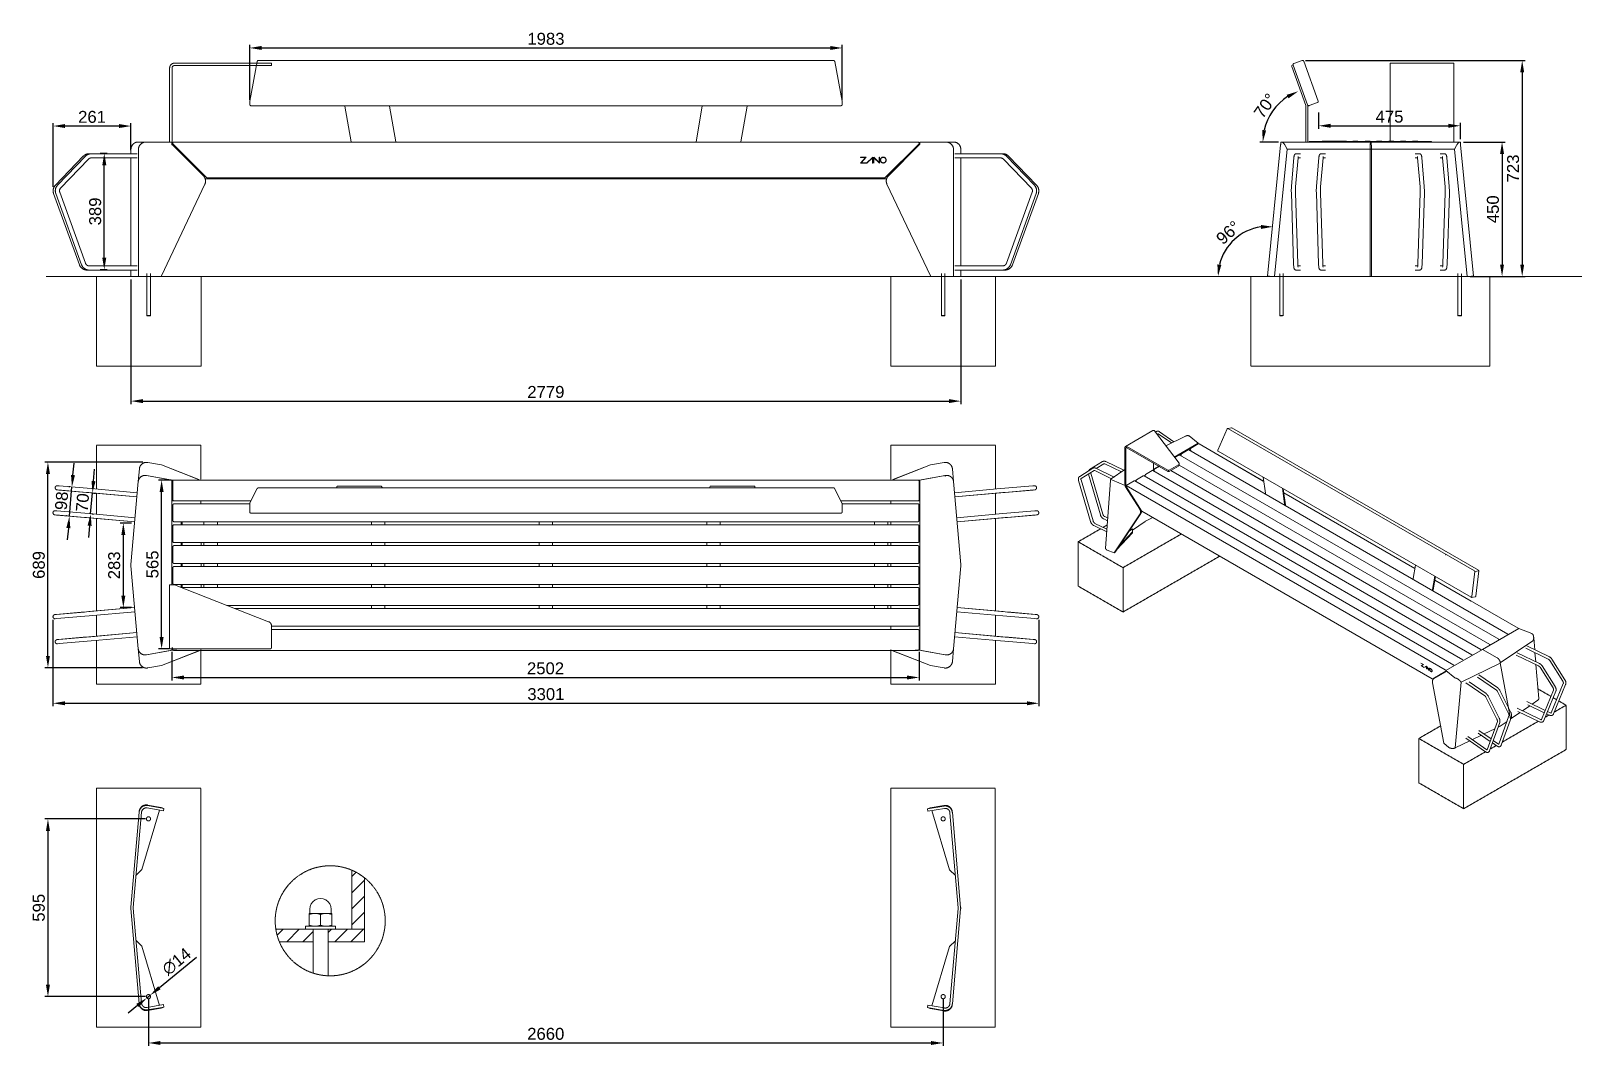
# Model space of a CAD drawing. Header units: millimetres. Extents: x -217 to 4976, y -41 to 3356.
import ezdxf

# ---------------------------------------------------------------- set-up
doc = ezdxf.new("R2010")
doc.units = ezdxf.units.MM
doc.linetypes.add('HIDDEN', pattern=[1.905, 1.27, -0.635])
for name, color, linetype, lineweight in [('ZANO_R', 7, 'Continuous', 0), ('ZANO_R_przerywana', 7, 'HIDDEN', 0), ('ZANO_W', 1, 'Continuous', 0)]:
    doc.layers.add(name, color=color, linetype=linetype, lineweight=lineweight)
doc.styles.add('Arial', font='arial.ttf')
doc.styles.get("Standard").update_dxf_attribs({"font": 'ARIALUNI.TTF'})
doc.dimstyles.new('pl i ang', dxfattribs={"dimtxt": 50, "dimasz": 50, "dimexe": 1.25, "dimexo": 0.625, "dimgap": 10, "dimtad": 1, "dimtoh": 1, "dimtxsty": 'Standard', "dimcen": 2.5, "dimclrd": 1, "dimclre": 1, "dimclrt": 1, "dimadec": 0, "dimazin": 0, "dimtfac": 1, "dimtmove": 0, "dimatfit": 3, "dimfxl": 1, "dimarcsym": 1})

msp = doc.modelspace()

# ---------------------------------------------------------------- blocks, each defined once
blk = doc.blocks.new('*D418')
at = {"layer": 'ZANO_W', "color": 1, "lineweight": -2}
for p, q in [((515.2, 3125.3), (515.2, 3309.4)), ((555.2, 3299.4), (2458.7, 3299.4)), ((2498.7, 3125.3), (2498.7, 3309.4))]:
    blk.add_line(p, q, dxfattribs=at)
at = {"layer": 'ZANO_W', "color": 1}
for points in [[(555.2, 3306.1), (555.2, 3292.7), (515.2, 3299.4)], [(2458.7, 3292.7), (2458.7, 3306.1), (2498.7, 3299.4)]]:
    blk.add_solid(points, dxfattribs=at)
at = {"layer": 'ZANO_W', "color": 1, "insert": (1506.9, 3329.8), "char_height": 40, "attachment_point": 5, "style": 'Arial'}
blk.add_mtext('1983', dxfattribs=at)
blk = doc.blocks.new('*D419')
at = {"layer": 'ZANO_W', "color": 1, "lineweight": -2}
for p, q in [((117.5, 2524.4), (117.5, 2107.2)), ((2896, 2524.4), (2896, 2107.2)), ((157.5, 2117.2), (2856, 2117.2))]:
    blk.add_line(p, q, dxfattribs=at)
at = {"layer": 'ZANO_W', "color": 1}
for points in [[(157.5, 2123.9), (157.5, 2110.6), (117.5, 2117.2)], [(2856, 2110.6), (2856, 2123.9), (2896, 2117.2)]]:
    blk.add_solid(points, dxfattribs=at)
at = {"layer": 'ZANO_W', "color": 1, "insert": (1506.7, 2147.7), "char_height": 40, "attachment_point": 5, "style": 'Arial'}
blk.add_mtext('2779', dxfattribs=at)
blk = doc.blocks.new('*D420')
at = {"layer": 'ZANO_W', "color": 1, "lineweight": -2}
for p, q in [((-143.1, 2834.6), (-143.1, 3048)), ((77.6, 3038), (-103.1, 3038)), ((117.6, 2956.8), (117.6, 3048))]:
    blk.add_line(p, q, dxfattribs=at)
at = {"layer": 'ZANO_W', "color": 1}
for points in [[(-103.1, 3044.7), (-103.1, 3031.4), (-143.1, 3038)], [(77.6, 3031.4), (77.6, 3044.7), (117.6, 3038)]]:
    blk.add_solid(points, dxfattribs=at)
at = {"layer": 'ZANO_W', "color": 1, "insert": (-12.8, 3068.5), "char_height": 40, "attachment_point": 5, "style": 'Arial'}
blk.add_mtext('261', dxfattribs=at)
blk = doc.blocks.new('*D421')
at = {"layer": 'ZANO_W', "color": 1, "lineweight": -2}
for p, q in [((14.6, 2946.8), (38.2, 2946.8)), ((28.2, 2597.4), (28.2, 2906.8)), ((14.6, 2557.4), (38.2, 2557.4))]:
    blk.add_line(p, q, dxfattribs=at)
at = {"layer": 'ZANO_W', "color": 1}
for points in [[(34.9, 2906.8), (21.5, 2906.8), (28.2, 2946.8)], [(21.5, 2597.4), (34.9, 2597.4), (28.2, 2557.4)]]:
    blk.add_solid(points, dxfattribs=at)
at = {"layer": 'ZANO_W', "color": 1, "insert": (-2.2, 2752.1), "char_height": 40, "attachment_point": 5, "rotation": 90, "style": 'Arial'}
blk.add_mtext('389', dxfattribs=at)
blk = doc.blocks.new('*D422')
at = {"layer": 'ZANO_W', "color": 1, "lineweight": -2}
for p, q in [((4578.5, 2984.4), (4718.1, 2984.4)), ((4708.1, 2944.4), (4708.1, 2574.4)), ((4600.9, 2534.4), (4718.1, 2534.4))]:
    blk.add_line(p, q, dxfattribs=at)
at = {"layer": 'ZANO_W', "color": 1}
for points in [[(4714.7, 2944.4), (4701.4, 2944.4), (4708.1, 2984.4)], [(4701.4, 2574.4), (4714.7, 2574.4), (4708.1, 2534.4)]]:
    blk.add_solid(points, dxfattribs=at)
at = {"layer": 'ZANO_W', "color": 1, "insert": (4677.6, 2759.4), "char_height": 40, "attachment_point": 5, "rotation": 90, "style": 'Arial'}
blk.add_mtext('450', dxfattribs=at)
blk = doc.blocks.new('*D423')
at = {"layer": 'ZANO_W', "color": 1, "lineweight": -2}
blk.add_arc((3924.3, 2534.4), 167.4, 98.0343, 166.2756, dxfattribs=at)
at = {"layer": 'ZANO_W', "color": 1}
for points in [[(3901, 2693.5), (3900.7, 2706.8), (3940.9, 2701)], [(3755, 2574.9), (3768.3, 2573.3), (3756.9, 2534.4)]]:
    blk.add_solid(points, dxfattribs=at)
at = {"layer": 'ZANO_W', "color": 1, "insert": (3791.3, 2681.3), "char_height": 40, "attachment_point": 5, "rotation": 42.155, "style": 'Arial'}
blk.add_mtext('96%%d', dxfattribs=at)
blk = doc.blocks.new('*D424')
at = {"layer": 'ZANO_W', "color": 1, "lineweight": -2}
blk.add_line((3960, 2984.4), (3897.1, 2984.4), dxfattribs=at)
blk.add_arc((4088, 2984.4), 181, 122.6902, 167.3098, dxfattribs=at)
at = {"layer": 'ZANO_W', "color": 1}
for points in [[(3993.2, 3130.8), (3987.3, 3142.7), (4026.1, 3154.5)], [(3904.9, 3024.9), (3918.1, 3023.4), (3907.1, 2984.4)]]:
    blk.add_solid(points, dxfattribs=at)
at = {"layer": 'ZANO_W', "color": 1, "insert": (3914.7, 3105.8), "char_height": 40, "attachment_point": 5, "rotation": 55, "style": 'Arial'}
blk.add_mtext('70%%d', dxfattribs=at)
blk = doc.blocks.new('*D425')
at = {"layer": 'ZANO_W', "color": 1, "lineweight": -2}
for p, q in [((4050.5, 3257.8), (4785.5, 3257.8)), ((4775.5, 3217.8), (4775.5, 2574.4)), ((4600.9, 2534.4), (4785.5, 2534.4))]:
    blk.add_line(p, q, dxfattribs=at)
at = {"layer": 'ZANO_W', "color": 1}
for points in [[(4782.2, 3217.8), (4768.9, 3217.8), (4775.5, 3257.8)], [(4768.9, 2574.4), (4782.2, 2574.4), (4775.5, 2534.4)]]:
    blk.add_solid(points, dxfattribs=at)
at = {"layer": 'ZANO_W', "color": 1, "insert": (4745.1, 2896.1), "char_height": 40, "attachment_point": 5, "rotation": 90, "style": 'Arial'}
blk.add_mtext('723', dxfattribs=at)
blk = doc.blocks.new('*D426')
at = {"layer": 'ZANO_W', "color": 1, "lineweight": -2}
for p, q in [((4094, 3083.3), (4094, 3028.9)), ((4134, 3038.9), (4528.5, 3038.9)), ((4568.5, 2994.4), (4568.5, 3048.9))]:
    blk.add_line(p, q, dxfattribs=at)
at = {"layer": 'ZANO_W', "color": 1}
for points in [[(4134, 3045.6), (4134, 3032.3), (4094, 3038.9)], [(4528.5, 3032.3), (4528.5, 3045.6), (4568.5, 3038.9)]]:
    blk.add_solid(points, dxfattribs=at)
at = {"layer": 'ZANO_W', "color": 1, "insert": (4331.3, 3069.3), "char_height": 40, "attachment_point": 5, "style": 'Arial'}
blk.add_mtext('475', dxfattribs=at)
blk = doc.blocks.new('*D427')
at = {"layer": 'ZANO_W', "color": 1, "lineweight": -2}
for p, q in [((254.7, 1278), (254.7, 1182.1)), ((2756.3, 1277.5), (2756.3, 1182.1)), ((294.7, 1192.1), (2716.3, 1192.1))]:
    blk.add_line(p, q, dxfattribs=at)
at = {"layer": 'ZANO_W', "color": 1}
for points in [[(294.7, 1198.7), (294.7, 1185.4), (254.7, 1192.1)], [(2716.3, 1185.4), (2716.3, 1198.7), (2756.3, 1192.1)]]:
    blk.add_solid(points, dxfattribs=at)
at = {"layer": 'ZANO_W', "color": 1, "insert": (1505.5, 1222.5), "char_height": 40, "attachment_point": 5, "style": 'Arial'}
blk.add_mtext('2502', dxfattribs=at)
blk = doc.blocks.new('*D428')
at = {"layer": 'ZANO_W', "color": 1, "lineweight": -2}
for p, q in [((251.6, 1853.1), (210.1, 1853.1)), ((220.1, 1328), (220.1, 1813.1)), ((244.7, 1288), (210.1, 1288))]:
    blk.add_line(p, q, dxfattribs=at)
at = {"layer": 'ZANO_W', "color": 1}
for points in [[(226.8, 1813.1), (213.4, 1813.1), (220.1, 1853.1)], [(213.4, 1328), (226.8, 1328), (220.1, 1288)]]:
    blk.add_solid(points, dxfattribs=at)
at = {"layer": 'ZANO_W', "color": 1, "insert": (189.7, 1570.6), "char_height": 40, "attachment_point": 5, "rotation": 90, "style": 'Arial'}
blk.add_mtext('565', dxfattribs=at)
blk = doc.blocks.new('*D429')
at = {"layer": 'ZANO_W', "color": 1, "lineweight": -2}
for p, q in [((-7.9, 1849.6), (-4.4, 1889.4)), ((-17.5, 1739.9), (-11.4, 1809.8)), ((-7.6, 1809.4), (-1.4, 1808.9)), ((-13.7, 1739.6), (-7.5, 1739.1)), ((-20.9, 1700.1), (-24.4, 1660.2))]:
    blk.add_line(p, q, dxfattribs=at)
at = {"layer": 'ZANO_W', "color": 1}
for points in [[(-14.5, 1850.2), (-1.2, 1849), (-11.4, 1809.8)], [(-14.3, 1699.5), (-27.6, 1700.7), (-17.5, 1739.9)]]:
    blk.add_solid(points, dxfattribs=at)
at = {"layer": 'ZANO_W', "color": 1, "insert": (-44.7, 1777.5), "char_height": 40, "attachment_point": 5, "rotation": 84.9999, "style": 'Arial'}
blk.add_mtext('70', dxfattribs=at)
blk = doc.blocks.new('*D430')
at = {"layer": 'ZANO_W', "color": 1, "lineweight": -2}
for p, q in [((-76.6, 1869.7), (-73.1, 1909.5)), ((-87.4, 1830.4), (-90.1, 1830.7)), ((-88.7, 1732.2), (-80.1, 1829.8)), ((-95.9, 1732.8), (-98.6, 1733.1)), ((-92.1, 1692.3), (-95.6, 1652.5))]:
    blk.add_line(p, q, dxfattribs=at)
at = {"layer": 'ZANO_W', "color": 1}
for points in [[(-83.3, 1870.2), (-70, 1869.1), (-80.1, 1829.8)], [(-85.5, 1691.8), (-98.8, 1692.9), (-88.7, 1732.2)]]:
    blk.add_solid(points, dxfattribs=at)
at = {"layer": 'ZANO_W', "color": 1, "insert": (-114.7, 1783.6), "char_height": 40, "attachment_point": 5, "rotation": 85, "style": 'Arial'}
blk.add_mtext('98', dxfattribs=at)
blk = doc.blocks.new('*D431')
at = {"layer": 'ZANO_W', "color": 1, "lineweight": -2}
for p, q in [((157.1, 1913), (-170.5, 1913)), ((-160.5, 1264.5), (-160.5, 1873)), ((156.1, 1224.5), (-170.5, 1224.5))]:
    blk.add_line(p, q, dxfattribs=at)
at = {"layer": 'ZANO_W', "color": 1}
for points in [[(-153.8, 1873), (-167.1, 1873), (-160.5, 1913)], [(-167.1, 1264.5), (-153.8, 1264.5), (-160.5, 1224.5)]]:
    blk.add_solid(points, dxfattribs=at)
at = {"layer": 'ZANO_W', "color": 1, "insert": (-190.9, 1568.7), "char_height": 40, "attachment_point": 5, "rotation": 90, "style": 'Arial'}
blk.add_mtext('689', dxfattribs=at)
blk = doc.blocks.new('*D432')
at = {"layer": 'ZANO_W', "color": 1, "lineweight": -2}
for p, q in [((-143.6, 1385.4), (-143.6, 1095.7)), ((3157.1, 1385.5), (3157.1, 1095.7)), ((-103.6, 1105.7), (3117.1, 1105.7))]:
    blk.add_line(p, q, dxfattribs=at)
at = {"layer": 'ZANO_W', "color": 1}
for points in [[(-103.6, 1112.3), (-103.6, 1099), (-143.6, 1105.7)], [(3117.1, 1099), (3117.1, 1112.3), (3157.1, 1105.7)]]:
    blk.add_solid(points, dxfattribs=at)
at = {"layer": 'ZANO_W', "color": 1, "insert": (1506.7, 1136.1), "char_height": 40, "attachment_point": 5, "style": 'Arial'}
blk.add_mtext('3301', dxfattribs=at)
blk = doc.blocks.new('*D433')
at = {"layer": 'ZANO_W', "color": 1, "lineweight": -2}
for p, q in [((166.1, 718.7), (-170.5, 718.7)), ((-160.5, 678.7), (-160.5, 163.7)), ((166.1, 123.7), (-170.5, 123.7))]:
    blk.add_line(p, q, dxfattribs=at)
at = {"layer": 'ZANO_W', "color": 1}
for points in [[(-153.8, 678.7), (-167.1, 678.7), (-160.5, 718.7)], [(-167.1, 163.7), (-153.8, 163.7), (-160.5, 123.7)]]:
    blk.add_solid(points, dxfattribs=at)
at = {"layer": 'ZANO_W', "color": 1, "insert": (-190.9, 421.2), "char_height": 40, "attachment_point": 5, "rotation": 90, "style": 'Arial'}
blk.add_mtext('595', dxfattribs=at)
blk = doc.blocks.new('*D434')
at = {"layer": 'ZANO_W', "color": 1, "lineweight": -2}
for p, q in [((176.1, 113.7), (176.1, -41.4)), ((2836.5, 113.7), (2836.5, -41.4)), ((216.1, -31.4), (2796.5, -31.4))]:
    blk.add_line(p, q, dxfattribs=at)
at = {"layer": 'ZANO_W', "color": 1}
for points in [[(216.1, -24.8), (216.1, -38.1), (176.1, -31.4)], [(2796.5, -38.1), (2796.5, -24.8), (2836.5, -31.4)]]:
    blk.add_solid(points, dxfattribs=at)
at = {"layer": 'ZANO_W', "color": 1, "insert": (1506.3, -1), "char_height": 40, "attachment_point": 5, "style": 'Arial'}
blk.add_mtext('2660', dxfattribs=at)
blk = doc.blocks.new('*D435')
at = {"layer": 'ZANO_W', "color": 1, "lineweight": -2}
for p, q in [((337.2, 254.8), (212.5, 153.4)), ((170.6, 119.3), (181.5, 128.2)), ((139.6, 94.1), (108.6, 68.8))]:
    blk.add_line(p, q, dxfattribs=at)
at = {"layer": 'ZANO_W', "color": 1}
for points in [[(208.3, 158.6), (216.7, 148.2), (181.5, 128.2)], [(143.8, 88.9), (135.4, 99.3), (170.6, 119.3)]]:
    blk.add_solid(points, dxfattribs=at)
at = {"layer": 'ZANO_W', "color": 1, "insert": (270.4, 241.2), "char_height": 40, "attachment_point": 5, "rotation": 39.1218, "style": 'Arial'}
blk.add_mtext('∅14', dxfattribs=at)
blk = doc.blocks.new('*D436')
at = {"layer": 'ZANO_W', "color": 1, "lineweight": -2}
for p, q in [((119.7, 1708.9), (81.9, 1708.9)), ((91.9, 1668.9), (91.9, 1465.9)), ((119.8, 1425.9), (81.9, 1425.9))]:
    blk.add_line(p, q, dxfattribs=at)
at = {"layer": 'ZANO_W', "color": 1}
for points in [[(98.6, 1668.9), (85.2, 1668.9), (91.9, 1708.9)], [(85.2, 1465.9), (98.6, 1465.9), (91.9, 1425.9)]]:
    blk.add_solid(points, dxfattribs=at)
at = {"layer": 'ZANO_W', "color": 1, "insert": (61.4, 1567.4), "char_height": 40, "attachment_point": 5, "rotation": 90, "style": 'Arial'}
blk.add_mtext('283', dxfattribs=at)

# ---------------------------------------------------------------- dimensions: what is measured, and where the dimension line sits
at = {"layer": 'ZANO_W'}
for base, p1, p2, picture, middle in [((2498.6705, 3299.384), (515.2045, 3115.2531), (2498.6705, 3115.2531), '*D418', (1506.9375, 3329.8206)), ((-143.1, 3038), (117.6, 2946.8), (-143.1, 2824.6), '*D420', (-12.8, 3068.5)), ((4568.5409, 3038.95), (4093.982, 3093.2929), (4568.5409, 2984.4215), '*D426', (4331.2614, 3069.291)), ((2896.0045, 2117.2468), (117.4765, 2534.4214), (2896.0045, 2534.4214), '*D419', (1506.7405, 2147.6697)), ((3157.1, 1105.7), (-143.6, 1395.4), (3157.1, 1395.5), '*D432', (1506.7, 1136.1)), ((2756.3, 1192.1), (254.7, 1288), (2756.3, 1287.5), '*D427', (1505.5, 1222.5)), ((2836.5, -31.4), (176.1, 123.7), (2836.5, 123.7), '*D434', (1506.3, -1))]:
    dim = msp.add_linear_dim(base=base, p1=p1, p2=p2, dimstyle='pl i ang', override={"dimtxt": 40, "dimasz": 40, "dimexe": 10, "dimexo": 10, "dimtoh": 0, "dimdec": 0, "dimtxsty": 'Arial', "dimtdec": 0, "dimtmove": 1}, dxfattribs=at)
    dim.commit()
    dim.dimension.update_dxf_attribs({"geometry": picture, "text_midpoint": middle})
for base, p1, p2, picture, middle in [((4775.5, 2534.4), (4040.5, 3257.8), (4590.9, 2534.4), '*D425', (4745.1, 2896.1)), ((4708.1, 2534.4), (4568.5, 2984.4), (4590.9, 2534.4), '*D422', (4677.6, 2759.4)), ((28.2, 2946.8), (4.6, 2557.4), (4.6, 2946.8), '*D421', (-2.2, 2752.1)), ((-160.4625, 1912.9761), (166.116, 1224.471), (167.1158, 1912.9761), '*D431', (-190.8854, 1568.7235)), ((220.1, 1853.1), (254.7, 1288), (261.6, 1853.1), '*D428', (189.7, 1570.6)), ((91.9, 1425.9), (129.7, 1708.9), (129.8, 1425.9), '*D436', (61.4, 1567.4)), ((-160.5, 123.7), (176.1, 718.7), (176.1, 123.7), '*D433', (-190.9, 421.2))]:
    dim = msp.add_linear_dim(base=base, p1=p1, p2=p2, angle=90, dimstyle='pl i ang', override={"dimtxt": 40, "dimasz": 40, "dimexe": 10, "dimexo": 10, "dimtoh": 0, "dimdec": 0, "dimtxsty": 'Arial', "dimtdec": 0, "dimtmove": 1}, dxfattribs=at)
    dim.commit()
    dim.dimension.update_dxf_attribs({"geometry": picture, "text_midpoint": middle})
for base, line1, line2, picture, middle in [((3963.8, 3116.1), ((4005.4, 3211.4), (4052.8, 3081.3)), ((4268.1, 2984.4), (3970, 2984.4)), '*D424', (3914.7, 3105.8)), ((3850.3, 2684.6), ((3968.1, 2974.9), (3924.3, 2535.1)), ((106.6, 2534.4), (4716.6, 2534.4)), '*D423', (3791.3, 2681.3))]:
    dim = msp.add_angular_dim_2l(base=base, line1=line1, line2=line2, dimstyle='pl i ang', override={"dimtxt": 40, "dimasz": 40, "dimexe": 10, "dimexo": 10, "dimtoh": 0, "dimdec": 0, "dimtxsty": 'Arial', "dimtdec": 0, "dimtmove": 1}, dxfattribs=at)
    dim.commit()
    dim.dimension.update_dxf_attribs({"geometry": picture, "text_midpoint": middle})
dim = msp.add_aligned_dim(p1=(-85.9, 1731.9), p2=(-77.4, 1829.6), distance=2.7, dimstyle='pl i ang', override={"dimtxt": 40, "dimasz": 40, "dimexe": 10, "dimexo": 10, "dimtoh": 0, "dimdec": 0, "dimtxsty": 'Arial', "dimtdec": 0, "dimtmove": 1}, dxfattribs=at)
dim.commit()
dim.dimension.update_dxf_attribs({"geometry": '*D430', "text_midpoint": (-114.7, 1783.6)})
dim = msp.add_linear_dim(base=(-11.4, 1809.8), p1=(-23.7, 1740.5), p2=(-17.6, 1810.3), angle=84.9999, dimstyle='pl i ang', override={"dimtxt": 40, "dimasz": 40, "dimexe": 10, "dimexo": 10, "dimtoh": 0, "dimdec": 0, "dimtxsty": 'Arial', "dimtdec": 0, "dimtmove": 1}, dxfattribs=at)
dim.commit()
dim.dimension.update_dxf_attribs({"geometry": '*D429', "text_midpoint": (-14.4, 1774.8), "dimtype": 161})
dim = msp.add_diameter_dim_2p(p1=(170.6, 119.3), p2=(181.5, 128.2), dimstyle='pl i ang', override={"dimtxt": 40, "dimasz": 40, "dimexe": 10, "dimexo": 10, "dimtoh": 0, "dimdec": 0, "dimtxsty": 'Arial', "dimtdec": 0, "dimtmove": 1}, dxfattribs=at)
dim.commit()
dim.dimension.update_dxf_attribs({"geometry": '*D435', "text_midpoint": (270.4, 241.2)})

# ---------------------------------------------------------------- linework, layer by layer
at = {"layer": 'ZANO_R'}
for p, q in [((247, 3233), (247.1, 3233.5)), ((247, 3232.4), (247, 3233)), ((247, 2984.4), (247, 3232.4)), ((247.1, 3234.1), (247.2, 3234.6)), ((247.1, 3233.5), (247.1, 3234.1)), ((247.2, 3234.6), (247.3, 3235.1)), ((247.3, 3235.1), (247.4, 3235.7)), ((247.4, 3235.7), (247.5, 3236.2)), ((247.5, 3236.2), (247.6, 3236.7)), ((247.6, 3236.7), (247.8, 3237.3)), ((247.8, 3237.3), (247.9, 3237.8)), ((247.9, 3237.8), (248.1, 3238.3)), ((248.1, 3238.3), (248.3, 3238.8)), ((248.3, 3238.8), (248.6, 3239.3)), ((248.6, 3239.3), (248.8, 3239.8)), ((248.8, 3239.8), (249.1, 3240.3)), ((249.1, 3240.3), (249.4, 3240.7)), ((249.4, 3240.7), (249.6, 3241.2)), ((249.6, 3241.2), (250, 3241.6)), ((250, 3241.6), (250.3, 3242.1)), ((250.3, 3242.1), (250.6, 3242.5)), ((250.6, 3242.5), (251, 3242.9)), ((251, 3242.9), (251.3, 3243.3)), ((251.3, 3243.3), (251.7, 3243.7)), ((251.7, 3243.7), (252.1, 3244.1)), ((252.1, 3244.1), (252.5, 3244.5)), ((252.5, 3244.5), (252.9, 3244.8)), ((252.9, 3244.8), (253.4, 3245.2)), ((253.4, 3245.2), (253.8, 3245.5)), ((253.8, 3245.5), (254.2, 3245.8)), ((254.2, 3245.8), (254.7, 3246.1)), ((254.7, 3246.1), (255.2, 3246.4)), ((255.1, 3233.3), (255, 3233)), ((255, 3233), (255, 3232.7)), ((255, 3232.7), (255, 3232.4)), ((255, 3232.4), (255, 2984.4)), ((255.2, 3234.1), (255.1, 3233.8)), ((255.1, 3233.8), (255.1, 3233.5)), ((255.1, 3233.5), (255.1, 3233.3)), ((255.2, 3246.4), (255.7, 3246.6)), ((255.3, 3234.4), (255.2, 3234.1)), ((255.4, 3234.9), (255.3, 3234.6)), ((255.3, 3234.6), (255.3, 3234.4)), ((255.5, 3235.2), (255.4, 3234.9)), ((255.6, 3235.4), (255.5, 3235.2)), ((255.7, 3235.7), (255.6, 3235.4)), ((255.7, 3246.6), (256.2, 3246.9)), ((255.8, 3235.9), (255.7, 3235.7)), ((256, 3236.2), (255.8, 3235.9)), ((256.1, 3236.4), (256, 3236.2)), ((256.2, 3236.7), (256.1, 3236.4)), ((256.2, 3246.9), (256.6, 3247.1)), ((256.4, 3236.9), (256.2, 3236.7)), ((256.6, 3237.1), (256.4, 3236.9)), ((256.6, 3247.1), (257.2, 3247.3)), ((256.7, 3237.3), (256.6, 3237.1)), ((256.9, 3237.6), (256.7, 3237.3)), ((257.1, 3237.8), (256.9, 3237.6)), ((257.3, 3238), (257.1, 3237.8)), ((257.2, 3247.3), (257.7, 3247.5)), ((257.5, 3238.2), (257.3, 3238)), ((257.7, 3238.4), (257.5, 3238.2)), ((257.7, 3247.5), (258.2, 3247.7)), ((257.9, 3238.5), (257.7, 3238.4)), ((258.1, 3238.7), (257.9, 3238.5)), ((258.3, 3238.9), (258.1, 3238.7)), ((258.2, 3247.7), (258.7, 3247.8)), ((258.5, 3239.1), (258.3, 3238.9)), ((258.8, 3239.2), (258.5, 3239.1)), ((258.7, 3247.8), (259.2, 3248)), ((259, 3239.3), (258.8, 3239.2)), ((259.3, 3239.5), (259, 3239.3)), ((259.2, 3248), (259.8, 3248.1)), ((259.5, 3239.6), (259.3, 3239.5)), ((259.8, 3239.7), (259.5, 3239.6)), ((259.8, 3248.1), (260.3, 3248.2)), ((260, 3239.8), (259.8, 3239.7)), ((260.3, 3239.9), (260, 3239.8)), ((260.3, 3248.2), (260.8, 3248.3)), ((260.6, 3240), (260.3, 3239.9)), ((260.8, 3240.1), (260.6, 3240)), ((260.8, 3248.3), (261.4, 3248.3)), ((261.1, 3240.2), (260.8, 3240.1)), ((261.4, 3240.2), (261.1, 3240.2)), ((261.4, 3248.3), (261.9, 3248.4)), ((261.6, 3240.3), (261.4, 3240.2)), ((261.9, 3240.3), (261.6, 3240.3)), ((261.9, 3248.4), (262.5, 3248.4)), ((262.2, 3240.4), (261.9, 3240.3)), ((262.5, 3240.4), (262.2, 3240.4)), ((262.5, 3248.4), (263, 3248.4)), ((262.7, 3240.4), (262.5, 3240.4)), ((263, 3240.4), (262.7, 3240.4)), ((263, 3248.4), (583, 3248.4)), ((583, 3240.4), (263, 3240.4)), ((515.3, 3121.1), (540.3, 3254.6)), ((540.3, 3254.7), (540.4, 3254.8)), ((540.3, 3254.6), (540.3, 3254.7)), ((540.4, 3255), (540.5, 3255.1)), ((540.4, 3254.8), (540.4, 3255)), ((540.5, 3255.4), (540.6, 3255.5)), ((540.5, 3255.2), (540.5, 3255.4)), ((540.5, 3255.1), (540.5, 3255.2)), ((540.6, 3255.5), (540.7, 3255.6)), ((540.7, 3255.7), (540.8, 3255.8)), ((540.7, 3255.6), (540.7, 3255.7)), ((540.8, 3255.8), (540.9, 3256)), ((540.9, 3256.1), (541, 3256.2)), ((540.9, 3256), (540.9, 3256.1)), ((541, 3256.2), (541.1, 3256.3)), ((541.1, 3256.3), (541.2, 3256.4)), ((541.2, 3256.4), (541.3, 3256.5)), ((541.3, 3256.5), (541.4, 3256.6)), ((541.4, 3256.6), (541.5, 3256.7)), ((541.5, 3256.7), (541.6, 3256.8)), ((541.6, 3256.8), (541.7, 3256.9)), ((541.7, 3256.9), (541.8, 3257)), ((541.8, 3257), (541.9, 3257.1)), ((541.9, 3257.1), (542, 3257.1)), ((542, 3257.1), (542.1, 3257.2)), ((542.1, 3257.2), (542.3, 3257.3)), ((542.3, 3257.3), (542.4, 3257.4)), ((542.4, 3257.4), (542.5, 3257.4)), ((542.5, 3257.4), (542.6, 3257.5)), ((542.6, 3257.5), (542.8, 3257.5)), ((542.8, 3257.5), (542.9, 3257.6)), ((542.9, 3257.6), (543, 3257.6)), ((543, 3257.6), (543.1, 3257.7)), ((543.1, 3257.7), (543.3, 3257.7)), ((543.3, 3257.7), (543.4, 3257.7)), ((543.4, 3257.7), (543.6, 3257.8)), ((543.6, 3257.8), (543.7, 3257.8)), ((543.7, 3257.8), (543.8, 3257.8)), ((543.8, 3257.8), (544, 3257.8)), ((544, 3257.8), (544.1, 3257.8)), ((544.1, 3257.8), (544.2, 3257.8)), ((544.2, 3257.8), (2469.6, 3257.8)), ((544.2, 3257.8), (2469.6, 3257.8)), ((588, 3248.4), (583, 3248.4)), ((588, 3248.4), (583, 3248.4)), ((583, 3240.4), (588, 3240.4)), ((583, 3240.4), (588, 3240.4)), ((588, 3248.4), (588, 3240.4)), ((588, 3248.4), (588, 3240.4)), ((2469.6, 3257.8), (2469.8, 3257.8)), ((2469.8, 3257.8), (2469.9, 3257.8)), ((2469.9, 3257.8), (2470, 3257.8)), ((2470, 3257.8), (2470.2, 3257.8)), ((2470.2, 3257.8), (2470.3, 3257.8)), ((2470.3, 3257.8), (2470.5, 3257.7)), ((2470.5, 3257.7), (2470.6, 3257.7)), ((2470.6, 3257.7), (2470.7, 3257.7)), ((2470.7, 3257.7), (2470.9, 3257.6)), ((2470.9, 3257.6), (2471, 3257.6)), ((2471, 3257.6), (2471.1, 3257.5)), ((2471.1, 3257.5), (2471.2, 3257.5)), ((2471.2, 3257.5), (2471.4, 3257.4)), ((2471.4, 3257.4), (2471.5, 3257.4)), ((2471.5, 3257.4), (2471.6, 3257.3)), ((2471.6, 3257.3), (2471.7, 3257.2)), ((2471.7, 3257.2), (2471.9, 3257.1)), ((2471.9, 3257.1), (2472, 3257.1)), ((2472, 3257.1), (2472.1, 3257)), ((2472.1, 3257), (2472.2, 3256.9)), ((2472.2, 3256.9), (2472.3, 3256.8)), ((2472.3, 3256.8), (2472.4, 3256.7)), ((2472.4, 3256.7), (2472.5, 3256.6)), ((2472.5, 3256.6), (2472.6, 3256.5)), ((2472.6, 3256.5), (2472.7, 3256.4)), ((2472.7, 3256.4), (2472.8, 3256.3)), ((2472.8, 3256.3), (2472.9, 3256.2)), ((2472.9, 3256.2), (2472.9, 3256.1)), ((2472.9, 3256.1), (2473, 3256)), ((2473, 3256), (2473.1, 3255.8)), ((2473.1, 3255.8), (2473.1, 3255.7)), ((2473.1, 3255.7), (2473.2, 3255.6)), ((2473.2, 3255.6), (2473.3, 3255.5)), ((2473.3, 3255.5), (2473.3, 3255.4)), ((2473.3, 3255.4), (2473.4, 3255.2)), ((2473.4, 3255.2), (2473.4, 3255.1)), ((2473.4, 3255.1), (2473.5, 3255)), ((2473.5, 3255), (2473.5, 3254.8)), ((2473.5, 3254.8), (2473.5, 3254.7)), ((2473.5, 3254.7), (2473.6, 3254.6)), ((2473.6, 3254.6), (2498.6, 3121.1)), ((4002.7, 3240.1), (4008.3, 3242.2)), ((4002.7, 3240.1), (4003.9, 3236.8)), ((4003.9, 3236.8), (4051.3, 3106.7)), ((4008.1, 3244.1), (4008.2, 3244.2)), ((4008.1, 3243.9), (4008.1, 3244.1)), ((4008.1, 3243.8), (4008.1, 3243.9)), ((4008.1, 3243.7), (4008.1, 3243.8)), ((4008.1, 3243.5), (4008.1, 3243.7)), ((4008.1, 3243.4), (4008.1, 3243.5)), ((4008.1, 3243.3), (4008.1, 3243.4)), ((4008.1, 3243.1), (4008.1, 3243.3)), ((4008.1, 3243), (4008.1, 3243.1)), ((4008.2, 3242.8), (4008.1, 3243)), ((4008.2, 3244.6), (4008.3, 3244.7)), ((4008.2, 3244.5), (4008.2, 3244.6)), ((4008.2, 3244.3), (4008.2, 3244.5)), ((4008.2, 3244.2), (4008.2, 3244.3)), ((4008.2, 3242.7), (4008.2, 3242.8)), ((4008.2, 3242.6), (4008.2, 3242.7)), ((4008.3, 3242.5), (4008.2, 3242.6)), ((4008.3, 3244.9), (4008.4, 3245)), ((4008.3, 3244.7), (4008.3, 3244.9)), ((4008.3, 3242.3), (4008.3, 3242.5)), ((4008.3, 3242.2), (4008.3, 3242.3)), ((4056.9, 3108.8), (4008.3, 3242.2)), ((4008.4, 3245.1), (4008.5, 3245.2)), ((4008.4, 3245), (4008.4, 3245.1)), ((4008.5, 3245.4), (4008.6, 3245.5)), ((4008.5, 3245.2), (4008.5, 3245.4)), ((4008.6, 3245.5), (4008.7, 3245.6)), ((4008.7, 3245.7), (4008.8, 3245.8)), ((4008.7, 3245.6), (4008.7, 3245.7)), ((4008.8, 3245.8), (4008.9, 3246)), ((4008.9, 3246), (4009, 3246.1)), ((4009, 3246.1), (4009.1, 3246.2)), ((4009.1, 3246.2), (4009.2, 3246.3)), ((4009.2, 3246.4), (4009.3, 3246.5)), ((4009.2, 3246.3), (4009.2, 3246.4)), ((4009.3, 3246.5), (4009.4, 3246.6)), ((4009.4, 3246.6), (4009.6, 3246.6)), ((4009.6, 3246.6), (4009.7, 3246.7)), ((4009.7, 3246.7), (4009.8, 3246.8)), ((4009.8, 3246.8), (4009.9, 3246.9)), ((4009.9, 3246.9), (4010, 3247)), ((4010, 3247), (4010.1, 3247)), ((4010.1, 3247), (4010.2, 3247.1)), ((4010.2, 3247.1), (4010.4, 3247.2)), ((4010.4, 3247.2), (4010.5, 3247.2)), ((4010.5, 3247.2), (4010.6, 3247.3)), ((4010.6, 3247.3), (4010.7, 3247.3)), ((4038.9, 3257.6), (4010.7, 3247.3)), ((4038.9, 3257.6), (4039.1, 3257.6)), ((4039.1, 3257.6), (4039.2, 3257.7)), ((4039.2, 3257.7), (4039.3, 3257.7)), ((4039.3, 3257.7), (4039.4, 3257.7)), ((4039.4, 3257.7), (4039.6, 3257.8)), ((4039.6, 3257.8), (4039.7, 3257.8)), ((4039.7, 3257.8), (4039.9, 3257.8)), ((4039.9, 3257.8), (4040, 3257.8)), ((4040, 3257.8), (4040.1, 3257.8)), ((4040.1, 3257.8), (4040.3, 3257.8)), ((4040.3, 3257.8), (4040.4, 3257.8)), ((4040.4, 3257.8), (4040.5, 3257.8)), ((4040.5, 3257.8), (4040.7, 3257.8)), ((4040.7, 3257.8), (4040.8, 3257.8)), ((4040.8, 3257.8), (4040.9, 3257.8)), ((4040.9, 3257.8), (4041.1, 3257.7)), ((4041.1, 3257.7), (4041.2, 3257.7)), ((4041.2, 3257.7), (4041.3, 3257.7)), ((4041.3, 3257.7), (4041.5, 3257.6)), ((4041.5, 3257.6), (4041.6, 3257.6)), ((4041.6, 3257.6), (4041.7, 3257.6)), ((4041.7, 3257.6), (4041.9, 3257.5)), ((4041.9, 3257.5), (4042, 3257.4)), ((4042, 3257.4), (4042.1, 3257.4)), ((4042.1, 3257.4), (4042.2, 3257.3)), ((4042.2, 3257.3), (4042.3, 3257.3)), ((4042.3, 3257.3), (4042.5, 3257.2)), ((4042.5, 3257.2), (4042.6, 3257.1)), ((4042.6, 3257.1), (4042.7, 3257)), ((4042.7, 3257), (4042.8, 3256.9)), ((4042.8, 3256.9), (4042.9, 3256.9)), ((4042.9, 3256.9), (4043, 3256.8)), ((4043, 3256.8), (4043.1, 3256.7)), ((4043.1, 3256.7), (4043.2, 3256.6)), ((4043.2, 3256.6), (4043.3, 3256.5)), ((4043.3, 3256.5), (4043.4, 3256.4)), ((4043.4, 3256.4), (4043.5, 3256.3)), ((4043.5, 3256.3), (4043.5, 3256.2)), ((4043.5, 3256.2), (4043.6, 3256)), ((4043.6, 3256), (4043.7, 3255.9)), ((4043.7, 3255.9), (4043.8, 3255.8)), ((4043.8, 3255.8), (4043.8, 3255.7)), ((4043.8, 3255.7), (4043.9, 3255.6)), ((4043.9, 3255.6), (4043.9, 3255.4)), ((4043.9, 3255.4), (4044, 3255.3)), ((4044, 3255.3), (4044, 3255.2)), ((4092.6, 3121.8), (4044, 3255.2)), ((4333, 3248.4), (4456.3, 3248.4)), ((4333, 3240.4), (4333, 3248.4)), ((4333, 3240.4), (4333, 2987.5)), ((4456.3, 3248.4), (4470.3, 3248.4)), ((4542, 3248.4), (4470.3, 3248.4)), ((4542, 3248.4), (4547, 3248.4)), ((4547, 3248.4), (4547, 3240.4)), ((4547, 3240.4), (4547, 2984.4)), ((515.2, 3120.9), (515.3, 3121)), ((515.2, 3120.8), (515.2, 3120.9)), ((515.2, 3120.6), (515.2, 3120.8)), ((515.2, 3120.5), (515.2, 3120.6)), ((515.2, 3120.4), (515.2, 3120.5)), ((515.2, 3120.4), (515.2, 3110.1)), ((515.3, 3121), (515.3, 3121.1)), ((2498.6, 3121.1), (2498.6, 3121)), ((2498.6, 3121), (2498.6, 3120.9)), ((2498.6, 3120.9), (2498.7, 3120.8)), ((2498.7, 3120.8), (2498.7, 3120.6)), ((2498.7, 3120.6), (2498.7, 3120.5)), ((2498.7, 3120.5), (2498.7, 3120.4)), ((2498.7, 3120.4), (2498.7, 3110.1)), ((4062, 3106.4), (4090.2, 3116.6)), ((4090.4, 3116.7), (4090.2, 3116.6)), ((4090.5, 3116.7), (4090.4, 3116.7)), ((4090.6, 3116.8), (4090.5, 3116.7)), ((4090.7, 3116.8), (4090.6, 3116.8)), ((4090.8, 3116.9), (4090.7, 3116.8)), ((4091, 3117), (4090.8, 3116.9)), ((4091.1, 3117.1), (4091, 3117)), ((4091.2, 3117.1), (4091.1, 3117.1)), ((4091.3, 3117.2), (4091.2, 3117.1)), ((4091.4, 3117.3), (4091.3, 3117.2)), ((4091.5, 3117.4), (4091.4, 3117.3)), ((4091.6, 3117.5), (4091.5, 3117.4)), ((4091.7, 3117.6), (4091.6, 3117.5)), ((4091.8, 3117.7), (4091.7, 3117.6)), ((4091.9, 3117.8), (4091.8, 3117.7)), ((4092, 3117.9), (4091.9, 3117.8)), ((4092.1, 3118), (4092, 3117.9)), ((4092.2, 3118.2), (4092.1, 3118.1)), ((4092.1, 3118.1), (4092.1, 3118)), ((4092.3, 3118.3), (4092.2, 3118.2)), ((4092.4, 3118.4), (4092.3, 3118.3)), ((4092.5, 3118.7), (4092.4, 3118.6)), ((4092.4, 3118.6), (4092.4, 3118.4)), ((4092.6, 3118.9), (4092.5, 3118.8)), ((4092.5, 3118.8), (4092.5, 3118.7)), ((4092.6, 3121.8), (4092.7, 3121.6)), ((4092.7, 3119.2), (4092.6, 3119.1)), ((4092.6, 3119.1), (4092.6, 3118.9)), ((4092.7, 3121.6), (4092.7, 3121.5)), ((4092.7, 3121.5), (4092.7, 3121.4)), ((4092.7, 3121.4), (4092.8, 3121.2)), ((4092.8, 3119.5), (4092.7, 3119.3)), ((4092.7, 3119.3), (4092.7, 3119.2)), ((4092.8, 3121.2), (4092.8, 3121.1)), ((4092.8, 3121.1), (4092.8, 3121)), ((4092.8, 3121), (4092.8, 3120.8)), ((4092.8, 3120.8), (4092.8, 3120.7)), ((4092.8, 3120.7), (4092.9, 3120.6)), ((4092.9, 3120.3), (4092.8, 3120.1)), ((4092.8, 3120.1), (4092.8, 3120)), ((4092.8, 3120), (4092.8, 3119.9)), ((4092.8, 3119.9), (4092.8, 3119.7)), ((4092.8, 3119.7), (4092.8, 3119.6)), ((4092.8, 3119.6), (4092.8, 3119.5)), ((4092.9, 3120.6), (4092.9, 3120.4)), ((4092.9, 3120.4), (4092.9, 3120.3)), ((515.2, 3110), (515.2, 3110.1)), ((515.2, 3109.8), (515.2, 3110)), ((515.2, 3109.7), (515.2, 3109.8)), ((515.2, 3109.6), (515.2, 3109.7)), ((515.3, 3109.4), (515.2, 3109.6)), ((515.3, 3109.3), (515.3, 3109.4)), ((515.3, 3109.2), (515.3, 3109.3)), ((515.4, 3109), (515.3, 3109.2)), ((515.4, 3108.9), (515.4, 3109)), ((515.4, 3108.8), (515.4, 3108.9)), ((515.5, 3108.7), (515.4, 3108.8)), ((515.5, 3108.5), (515.5, 3108.7)), ((515.6, 3108.4), (515.5, 3108.5)), ((515.7, 3108.3), (515.6, 3108.4)), ((515.7, 3108.2), (515.7, 3108.3)), ((515.8, 3108), (515.7, 3108.2)), ((515.9, 3107.9), (515.8, 3108)), ((515.9, 3107.8), (515.9, 3107.9)), ((516, 3107.7), (515.9, 3107.8)), ((516.1, 3107.6), (516, 3107.7)), ((516.2, 3107.5), (516.1, 3107.6)), ((516.3, 3107.4), (516.2, 3107.5)), ((516.4, 3107.3), (516.3, 3107.4)), ((516.5, 3107.2), (516.4, 3107.3)), ((516.6, 3107.1), (516.5, 3107.2)), ((516.7, 3107), (516.6, 3107.1)), ((516.8, 3106.9), (516.7, 3107)), ((516.9, 3106.9), (516.8, 3106.9)), ((517, 3106.8), (516.9, 3106.9)), ((517.1, 3106.7), (517, 3106.8)), ((517.2, 3106.6), (517.1, 3106.7)), ((517.4, 3106.6), (517.2, 3106.6)), ((517.5, 3106.5), (517.4, 3106.6)), ((517.6, 3106.5), (517.5, 3106.5)), ((517.7, 3106.4), (517.6, 3106.5)), ((517.9, 3106.4), (517.7, 3106.4)), ((518, 3106.3), (517.9, 3106.4)), ((518.1, 3106.3), (518, 3106.3)), ((518.3, 3106.2), (518.1, 3106.3)), ((518.4, 3106.2), (518.3, 3106.2)), ((518.5, 3106.2), (518.4, 3106.2)), ((518.7, 3106.2), (518.5, 3106.2)), ((518.8, 3106.1), (518.7, 3106.2)), ((518.9, 3106.1), (518.8, 3106.1)), ((519.1, 3106.1), (518.9, 3106.1)), ((519.2, 3106.1), (519.1, 3106.1)), ((2494.7, 3106.1), (519.2, 3106.1)), ((833.3, 3106.1), (833.4, 3104.8)), ((833.4, 3104.8), (833.3, 3106.1)), ((854.5, 2985.3), (833.4, 3104.8)), ((983.4, 3104.8), (983.3, 3106.1)), ((983.4, 3104.8), (1004.5, 2985.3)), ((2009.4, 2985.3), (2030.5, 3104.8)), ((2030.5, 3106.1), (2030.5, 3104.8)), ((2180.5, 3104.8), (2159.4, 2985.3)), ((2180.5, 3104.8), (2180.5, 3106.1)), ((2180.6, 3106.1), (2180.5, 3104.8)), ((2494.8, 3106.1), (2494.7, 3106.1)), ((2494.9, 3106.1), (2494.8, 3106.1)), ((2495.1, 3106.1), (2494.9, 3106.1)), ((2495.2, 3106.2), (2495.1, 3106.1)), ((2495.4, 3106.2), (2495.2, 3106.2)), ((2495.5, 3106.2), (2495.4, 3106.2)), ((2495.6, 3106.2), (2495.5, 3106.2)), ((2495.7, 3106.3), (2495.6, 3106.2)), ((2495.9, 3106.3), (2495.7, 3106.3)), ((2496, 3106.4), (2495.9, 3106.3)), ((2496.1, 3106.4), (2496, 3106.4)), ((2496.3, 3106.5), (2496.1, 3106.4)), ((2496.4, 3106.5), (2496.3, 3106.5)), ((2496.5, 3106.6), (2496.4, 3106.5)), ((2496.6, 3106.6), (2496.5, 3106.6)), ((2496.7, 3106.7), (2496.6, 3106.6)), ((2496.9, 3106.8), (2496.7, 3106.7)), ((2497, 3106.9), (2496.9, 3106.8)), ((2497.1, 3106.9), (2497, 3106.9)), ((2497.2, 3107), (2497.1, 3106.9)), ((2497.3, 3107.1), (2497.2, 3107)), ((2497.4, 3107.2), (2497.3, 3107.1)), ((2497.5, 3107.3), (2497.4, 3107.2)), ((2497.6, 3107.4), (2497.5, 3107.3)), ((2497.7, 3107.5), (2497.6, 3107.4)), ((2497.8, 3107.6), (2497.7, 3107.5)), ((2497.9, 3107.7), (2497.8, 3107.6)), ((2498, 3107.9), (2497.9, 3107.8)), ((2497.9, 3107.8), (2497.9, 3107.7)), ((2498.1, 3108), (2498, 3107.9)), ((2498.2, 3108.2), (2498.1, 3108)), ((2498.3, 3108.4), (2498.2, 3108.3)), ((2498.2, 3108.3), (2498.2, 3108.2)), ((2498.4, 3108.7), (2498.3, 3108.5)), ((2498.3, 3108.5), (2498.3, 3108.4)), ((2498.5, 3108.9), (2498.4, 3108.8)), ((2498.4, 3108.8), (2498.4, 3108.7)), ((2498.6, 3109.2), (2498.5, 3109)), ((2498.5, 3109), (2498.5, 3108.9)), ((2498.7, 3109.8), (2498.6, 3109.7)), ((2498.6, 3109.7), (2498.6, 3109.6)), ((2498.6, 3109.6), (2498.6, 3109.4)), ((2498.6, 3109.4), (2498.6, 3109.3)), ((2498.6, 3109.3), (2498.6, 3109.2)), ((2498.7, 3110.1), (2498.7, 3110)), ((2498.7, 3110), (2498.7, 3109.8)), ((4051.3, 3106.7), (4051.3, 3106.5)), ((4051.3, 3106.5), (4051.4, 3106.3)), ((4051.4, 3106.3), (4051.4, 3106.2)), ((4051.4, 3106.2), (4051.5, 3106)), ((4051.5, 3106), (4051.5, 3105.8)), ((4051.5, 3105.8), (4051.5, 3105.6)), ((4051.5, 3105.6), (4051.6, 3105.4)), ((4051.6, 3105.4), (4051.6, 3105.2)), ((4051.6, 3105.2), (4051.6, 3105)), ((4051.6, 3105), (4051.6, 3104.8)), ((4051.6, 3104.8), (4051.6, 2984.4)), ((4057, 3108.6), (4056.9, 3108.8)), ((4057, 3108.4), (4056.9, 3108.8)), ((4057, 3108.5), (4057, 3108.6)), ((4057.1, 3108.4), (4057, 3108.5)), ((4057.2, 3108), (4057, 3108.4)), ((4057.1, 3108.3), (4057.1, 3108.4)), ((4057.2, 3108.1), (4057.1, 3108.3)), ((4057.3, 3108), (4057.2, 3108.1)), ((4057.3, 3107.6), (4057.2, 3108)), ((4057.3, 3107.9), (4057.3, 3108)), ((4057.4, 3107.8), (4057.3, 3107.9)), ((4057.3, 3107.2), (4057.3, 3107.6)), ((4057.4, 3106.8), (4057.3, 3107.2)), ((4057.5, 3107.7), (4057.4, 3107.8)), ((4057.5, 3106.4), (4057.4, 3106.8)), ((4057.6, 3107.6), (4057.5, 3107.7)), ((4057.5, 3106), (4057.5, 3106.4)), ((4057.6, 3105.6), (4057.5, 3106)), ((4057.7, 3107.5), (4057.6, 3107.6)), ((4057.6, 3105.2), (4057.6, 3105.6)), ((4057.6, 3104.8), (4057.6, 3105.2)), ((4057.6, 3104.8), (4057.6, 2984.4)), ((4057.8, 3107.4), (4057.7, 3107.5)), ((4057.9, 3107.3), (4057.8, 3107.4)), ((4058, 3107.2), (4057.9, 3107.3)), ((4058.1, 3107.1), (4058, 3107.2)), ((4058.2, 3107), (4058.1, 3107.1)), ((4058.3, 3106.9), (4058.2, 3107)), ((4058.4, 3106.8), (4058.3, 3106.9)), ((4058.5, 3106.8), (4058.4, 3106.8)), ((4058.6, 3106.7), (4058.5, 3106.8)), ((4058.7, 3106.6), (4058.6, 3106.7)), ((4058.9, 3106.6), (4058.7, 3106.6)), ((4059, 3106.5), (4058.9, 3106.6)), ((4059.1, 3106.4), (4059, 3106.5)), ((4059.2, 3106.4), (4059.1, 3106.4)), ((4059.4, 3106.3), (4059.2, 3106.4)), ((4059.5, 3106.3), (4059.4, 3106.3)), ((4059.6, 3106.3), (4059.5, 3106.3)), ((4059.7, 3106.2), (4059.6, 3106.3)), ((4059.9, 3106.2), (4059.7, 3106.2)), ((4060, 3106.2), (4059.9, 3106.2)), ((4060.2, 3106.2), (4060, 3106.2)), ((4060.3, 3106.1), (4060.2, 3106.2)), ((4060.4, 3106.1), (4060.3, 3106.1)), ((4060.6, 3106.1), (4060.4, 3106.1)), ((4060.7, 3106.1), (4060.6, 3106.1)), ((4060.8, 3106.1), (4060.7, 3106.1)), ((4061, 3106.1), (4060.8, 3106.1)), ((4061.1, 3106.1), (4061, 3106.1)), ((4061.2, 3106.2), (4061.1, 3106.1)), ((4061.4, 3106.2), (4061.2, 3106.2)), ((4061.5, 3106.2), (4061.4, 3106.2)), ((4061.6, 3106.2), (4061.5, 3106.2)), ((4061.8, 3106.3), (4061.6, 3106.2)), ((4061.9, 3106.3), (4061.8, 3106.3)), ((4062, 3106.4), (4061.9, 3106.3)), ((117.5, 2945.3), (117.5, 2960.4)), ((117.6, 2960.4), (117.5, 2960.4)), ((117.7, 2962.8), (117.6, 2962)), ((117.6, 2962), (117.6, 2961.2)), ((117.6, 2961.2), (117.6, 2960.4)), ((117.8, 2963.6), (117.7, 2962.8)), ((117.9, 2964.4), (117.8, 2963.6)), ((118.1, 2965.2), (117.9, 2964.4)), ((118.2, 2966), (118.1, 2965.2)), ((118.4, 2966.8), (118.2, 2966)), ((118.7, 2967.6), (118.4, 2966.8)), ((118.9, 2968.4), (118.7, 2967.6)), ((119.2, 2969.2), (118.9, 2968.4)), ((119.5, 2969.9), (119.2, 2969.2)), ((119.9, 2970.7), (119.5, 2969.9)), ((120.2, 2971.4), (119.9, 2970.7)), ((120.6, 2972.1), (120.2, 2971.4)), ((121, 2972.8), (120.6, 2972.1)), ((121.5, 2973.5), (121, 2972.8)), ((121.9, 2974.2), (121.5, 2973.5)), ((122.4, 2974.9), (121.9, 2974.2)), ((122.9, 2975.5), (122.4, 2974.9)), ((123.4, 2976.2), (122.9, 2975.5)), ((124, 2976.8), (123.4, 2976.2)), ((124.6, 2977.4), (124, 2976.8)), ((125.2, 2977.9), (124.6, 2977.4)), ((125.8, 2978.5), (125.2, 2977.9)), ((126.4, 2979), (125.8, 2978.5)), ((127, 2979.5), (126.4, 2979)), ((127.7, 2980), (127, 2979.5)), ((128.4, 2980.5), (127.7, 2980)), ((129.1, 2980.9), (128.4, 2980.5)), ((129.8, 2981.3), (129.1, 2980.9)), ((130.5, 2981.7), (129.8, 2981.3)), ((131.2, 2982.1), (130.5, 2981.7)), ((132, 2982.4), (131.2, 2982.1)), ((132.7, 2982.7), (132, 2982.4)), ((133.5, 2983), (132.7, 2982.7)), ((134.3, 2983.3), (133.5, 2983)), ((135.1, 2983.5), (134.3, 2983.3)), ((135.9, 2983.7), (135.1, 2983.5)), ((136.7, 2983.9), (135.9, 2983.7)), ((137.5, 2984.1), (136.7, 2983.9)), ((138.3, 2984.2), (137.5, 2984.1)), ((138.3, 2984.2), (141.5, 2984.4)), ((141.5, 2984.4), (167.6, 2984.4)), ((142.4, 2961.3), (142.3, 2960.4)), ((142.3, 2960.4), (142.3, 2534.4)), ((142.5, 2962.2), (142.4, 2961.3)), ((142.6, 2963), (142.5, 2962.2)), ((142.8, 2963.9), (142.6, 2963)), ((143, 2964.8), (142.8, 2963.9)), ((143.2, 2965.6), (143, 2964.8)), ((143.5, 2966.5), (143.2, 2965.6)), ((143.7, 2967.3), (143.5, 2966.5)), ((144, 2968.1), (143.7, 2967.3)), ((144.4, 2969), (144, 2968.1)), ((144.7, 2969.8), (144.4, 2969)), ((145.1, 2970.6), (144.7, 2969.8)), ((145.5, 2971.3), (145.1, 2970.6)), ((146, 2972.1), (145.5, 2971.3)), ((146.5, 2972.8), (146, 2972.1)), ((146.9, 2973.6), (146.5, 2972.8)), ((147.5, 2974.3), (146.9, 2973.6)), ((148, 2975), (147.5, 2974.3)), ((148.6, 2975.6), (148, 2975)), ((149.2, 2976.3), (148.6, 2975.6)), ((149.8, 2976.9), (149.2, 2976.3)), ((150.4, 2977.5), (149.8, 2976.9)), ((151.1, 2978.1), (150.4, 2977.5)), ((151.7, 2978.7), (151.1, 2978.1)), ((152.4, 2979.3), (151.7, 2978.7)), ((153.2, 2979.8), (152.4, 2979.3)), ((153.9, 2980.3), (153.2, 2979.8)), ((154.6, 2980.7), (153.9, 2980.3)), ((155.4, 2981.2), (154.6, 2980.7)), ((156.2, 2981.6), (155.4, 2981.2)), ((157, 2982), (156.2, 2981.6)), ((157.8, 2982.3), (157, 2982)), ((158.6, 2982.7), (157.8, 2982.3)), ((159.4, 2983), (158.6, 2982.7)), ((160.2, 2983.3), (159.4, 2983)), ((161.1, 2983.5), (160.2, 2983.3)), ((161.9, 2983.7), (161.1, 2983.5)), ((162.8, 2983.9), (161.9, 2983.7)), ((163.7, 2984.1), (162.8, 2983.9)), ((164.5, 2984.2), (163.7, 2984.1)), ((165.4, 2984.3), (164.5, 2984.2)), ((166.3, 2984.4), (165.4, 2984.3)), ((167.2, 2984.4), (166.3, 2984.4)), ((168.1, 2984.4), (167.2, 2984.4)), ((169.8, 2984.4), (167.6, 2984.4)), ((169.8, 2984.4), (254.7, 2984.4)), ((254.7, 2984.4), (254.7, 2976.4)), ((254.8, 2981.9), (254.7, 2981.4)), ((254.7, 2976.4), (254.7, 2975.6)), ((254.7, 2975.6), (256.9, 2975.6)), ((254.9, 2982.4), (254.8, 2981.9)), ((255, 2982.9), (254.9, 2982.4)), ((255, 2984.4), (255, 2983.9)), ((255, 2983.9), (255, 2983.4)), ((255, 2983.4), (255, 2982.9)), ((359.8, 2871.6), (256.9, 2975.6)), ((257.7, 2980.8), (257.6, 2980.7)), ((257.6, 2980.7), (257.6, 2980.6)), ((257.6, 2980.6), (257.6, 2980.4)), ((257.6, 2980.4), (257.6, 2980.3)), ((257.6, 2980.3), (257.6, 2980.1)), ((257.6, 2980.1), (257.7, 2980)), ((257.8, 2981.5), (257.7, 2981.4)), ((257.7, 2981.4), (257.7, 2981.2)), ((257.7, 2981.2), (257.7, 2981.1)), ((257.7, 2981.1), (257.7, 2981)), ((257.7, 2981), (257.7, 2980.8)), ((257.7, 2980), (257.7, 2979.9)), ((257.7, 2979.9), (257.7, 2979.7)), ((257.7, 2979.7), (257.7, 2979.6)), ((257.7, 2979.6), (257.7, 2979.5)), ((257.7, 2979.5), (257.8, 2979.3)), ((257.7, 2974.7), (257.7, 2979.5)), ((257.9, 2981.8), (257.8, 2981.6)), ((257.8, 2981.6), (257.8, 2981.5)), ((257.8, 2979.3), (257.8, 2979.2)), ((257.8, 2979.2), (257.9, 2979.1)), ((258, 2982), (257.9, 2981.9)), ((257.9, 2981.9), (257.9, 2981.8)), ((257.9, 2979.1), (257.9, 2979)), ((257.9, 2979), (258, 2978.8)), ((258.1, 2982.3), (258, 2982.1)), ((258, 2982.1), (258, 2982)), ((258, 2978.8), (258, 2978.7)), ((258, 2978.7), (258.1, 2978.6)), ((258.2, 2982.5), (258.1, 2982.4)), ((258.1, 2982.4), (258.1, 2982.3)), ((258.1, 2978.6), (258.1, 2978.5)), ((258.1, 2978.5), (258.2, 2978.3)), ((258.3, 2982.6), (258.2, 2982.5)), ((258.2, 2978.3), (258.3, 2978.2)), ((258.4, 2982.7), (258.3, 2982.6)), ((258.3, 2978.2), (258.4, 2978.1)), ((258.5, 2982.9), (258.4, 2982.8)), ((258.4, 2982.8), (258.4, 2982.7)), ((258.4, 2978.1), (258.4, 2978)), ((258.4, 2978), (258.5, 2977.9)), ((258.6, 2983.1), (258.5, 2982.9)), ((258.5, 2977.9), (258.6, 2977.8)), ((258.7, 2983.2), (258.6, 2983.1)), ((258.6, 2977.8), (258.7, 2977.7)), ((258.8, 2983.2), (258.7, 2983.2)), ((258.7, 2977.7), (258.8, 2977.6)), ((258.9, 2983.3), (258.8, 2983.2)), ((370.8, 2865.6), (258.8, 2977.6)), ((259, 2983.4), (258.9, 2983.3)), ((259.1, 2983.5), (259, 2983.4)), ((259.2, 2983.6), (259.1, 2983.5)), ((259.3, 2983.7), (259.2, 2983.6)), ((259.4, 2983.8), (259.3, 2983.7)), ((259.6, 2983.8), (259.4, 2983.8)), ((259.7, 2983.9), (259.6, 2983.8)), ((259.8, 2984), (259.7, 2983.9)), ((259.9, 2984), (259.8, 2984)), ((260, 2984.1), (259.9, 2984)), ((260.2, 2984.1), (260, 2984.1)), ((260.3, 2984.2), (260.2, 2984.1)), ((260.4, 2984.2), (260.3, 2984.2)), ((260.6, 2984.3), (260.4, 2984.2)), ((260.7, 2984.3), (260.6, 2984.3)), ((260.8, 2984.3), (260.7, 2984.3)), ((261, 2984.4), (260.8, 2984.3)), ((261.1, 2984.4), (261, 2984.4)), ((261.2, 2984.4), (261.1, 2984.4)), ((261.4, 2984.4), (261.2, 2984.4)), ((261.5, 2984.4), (261.4, 2984.4)), ((261.6, 2984.4), (261.5, 2984.4)), ((2752.3, 2984.4), (261.6, 2984.4)), ((2755.1, 2977.6), (2643.1, 2865.6)), ((2756.6, 2975.6), (2653.7, 2871.6)), ((2752.5, 2984.4), (2752.3, 2984.4)), ((2752.6, 2984.4), (2752.5, 2984.4)), ((2752.7, 2984.4), (2752.6, 2984.4)), ((2752.9, 2984.4), (2752.7, 2984.4)), ((2753, 2984.4), (2752.9, 2984.4)), ((2753.1, 2984.3), (2753, 2984.4)), ((2753.3, 2984.3), (2753.1, 2984.3)), ((2753.4, 2984.3), (2753.3, 2984.3)), ((2753.5, 2984.2), (2753.4, 2984.3)), ((2753.7, 2984.2), (2753.5, 2984.2)), ((2753.7, 2984.2), (2753.6, 2984.2)), ((2753.8, 2984.1), (2753.7, 2984.2)), ((2753.9, 2984.1), (2753.7, 2984.2)), ((2753.9, 2984.1), (2753.8, 2984.1)), ((2754, 2984), (2753.9, 2984.1)), ((2754, 2984.1), (2753.9, 2984.1)), ((2754.1, 2984), (2754, 2984.1)), ((2754.2, 2984), (2754, 2984)), ((2754.2, 2983.9), (2754.1, 2984)), ((2754.3, 2983.9), (2754.2, 2984)), ((2754.4, 2983.9), (2754.2, 2983.9)), ((2754.4, 2983.8), (2754.3, 2983.9)), ((2754.5, 2983.8), (2754.4, 2983.9)), ((2754.5, 2983.8), (2754.4, 2983.8)), ((2754.6, 2983.7), (2754.5, 2983.8)), ((2754.6, 2983.7), (2754.5, 2983.8)), ((2754.7, 2983.6), (2754.6, 2983.7)), ((2754.7, 2983.6), (2754.6, 2983.7)), ((2754.8, 2983.5), (2754.7, 2983.6)), ((2754.8, 2983.5), (2754.7, 2983.6)), ((2754.9, 2983.4), (2754.8, 2983.5)), ((2754.9, 2983.5), (2754.8, 2983.5)), ((2755, 2983.4), (2754.9, 2983.5)), ((2755, 2983.3), (2754.9, 2983.4)), ((2755.1, 2983.3), (2755, 2983.4)), ((2755.1, 2983.2), (2755, 2983.3)), ((2755.2, 2983.2), (2755.1, 2983.3)), ((2755.2, 2983.2), (2755.1, 2983.2)), ((2755.1, 2977.6), (2755.2, 2977.7)), ((2755.3, 2983.1), (2755.2, 2983.2)), ((2755.3, 2983.1), (2755.2, 2983.2)), ((2755.2, 2977.7), (2755.3, 2977.8)), ((2755.4, 2982.9), (2755.3, 2983.1)), ((2755.4, 2983), (2755.3, 2983.1)), ((2755.3, 2977.8), (2755.4, 2977.9)), ((2755.5, 2982.9), (2755.4, 2983)), ((2755.5, 2982.8), (2755.4, 2982.9)), ((2755.4, 2977.9), (2755.5, 2978)), ((2755.6, 2982.8), (2755.5, 2982.9)), ((2755.6, 2982.7), (2755.5, 2982.8)), ((2755.5, 2978), (2755.6, 2978.1)), ((2755.7, 2982.6), (2755.6, 2982.8)), ((2755.7, 2982.6), (2755.6, 2982.7)), ((2755.6, 2978.1), (2755.7, 2978.2)), ((2755.7, 2982.5), (2755.7, 2982.6)), ((2755.7, 2982.5), (2755.7, 2982.6)), ((2755.8, 2982.4), (2755.7, 2982.5)), ((2755.8, 2982.4), (2755.7, 2982.5)), ((2755.7, 2978.3), (2755.8, 2978.5)), ((2755.7, 2978.3), (2755.8, 2978.5)), ((2755.7, 2974.7), (2755.7, 2978.4)), ((2755.7, 2978.2), (2755.7, 2978.3)), ((2755.9, 2982.3), (2755.8, 2982.4)), ((2755.9, 2982.3), (2755.8, 2982.4)), ((2755.8, 2978.5), (2755.9, 2978.6)), ((2755.8, 2978.5), (2755.9, 2978.6)), ((2755.9, 2982.1), (2755.9, 2982.3)), ((2755.9, 2982.2), (2755.9, 2982.3)), ((2756, 2982), (2755.9, 2982.2)), ((2756, 2982), (2755.9, 2982.1)), ((2755.9, 2978.7), (2756, 2978.8)), ((2755.9, 2978.7), (2756, 2978.8)), ((2755.9, 2978.6), (2755.9, 2978.7)), ((2755.9, 2978.6), (2755.9, 2978.7)), ((2756, 2981.9), (2756, 2982)), ((2756, 2981.9), (2756, 2982)), ((2756.1, 2981.8), (2756, 2981.9)), ((2756.1, 2981.8), (2756, 2981.9)), ((2756, 2979), (2756.1, 2979.1)), ((2756, 2978.9), (2756.1, 2979.1)), ((2756, 2978.8), (2756, 2979)), ((2756, 2978.8), (2756, 2978.9)), ((2756.1, 2981.6), (2756.1, 2981.8)), ((2756.1, 2981.6), (2756.1, 2981.8)), ((2756.2, 2981.5), (2756.1, 2981.6)), ((2756.2, 2981.5), (2756.1, 2981.6)), ((2756.1, 2979.2), (2756.2, 2979.3)), ((2756.1, 2979.2), (2756.2, 2979.3)), ((2756.1, 2979.1), (2756.1, 2979.2)), ((2756.1, 2979.1), (2756.1, 2979.2)), ((2756.2, 2981.4), (2756.2, 2981.5)), ((2756.2, 2981.4), (2756.2, 2981.5)), ((2756.2, 2981.2), (2756.2, 2981.4)), ((2756.2, 2981.2), (2756.2, 2981.4)), ((2756.3, 2981.1), (2756.2, 2981.2)), ((2756.3, 2981.1), (2756.2, 2981.2)), ((2756.2, 2979.6), (2756.3, 2979.7)), ((2756.2, 2979.6), (2756.3, 2979.7)), ((2756.2, 2979.5), (2756.2, 2979.6)), ((2756.2, 2979.5), (2756.2, 2979.6)), ((2756.2, 2979.3), (2756.2, 2979.5)), ((2756.2, 2979.3), (2756.2, 2979.5)), ((2756.3, 2981), (2756.3, 2981.1)), ((2756.3, 2981), (2756.3, 2981.1)), ((2756.3, 2980.8), (2756.3, 2981)), ((2756.3, 2980.8), (2756.3, 2981)), ((2756.3, 2980.7), (2756.3, 2980.8)), ((2756.3, 2980.7), (2756.3, 2980.8)), ((2756.3, 2980.6), (2756.3, 2980.7)), ((2756.3, 2980.6), (2756.3, 2980.7)), ((2756.3, 2980.4), (2756.3, 2980.6)), ((2756.3, 2980.4), (2756.3, 2980.6)), ((2756.3, 2980.3), (2756.3, 2980.4)), ((2756.3, 2980.3), (2756.3, 2980.4)), ((2756.3, 2980.1), (2756.3, 2980.3)), ((2756.3, 2980.1), (2756.3, 2980.3)), ((2756.3, 2980), (2756.3, 2980.1)), ((2756.3, 2980), (2756.3, 2980.1)), ((2756.3, 2979.9), (2756.3, 2980)), ((2756.3, 2979.9), (2756.3, 2980)), ((2756.3, 2979.7), (2756.3, 2979.9)), ((2756.3, 2979.7), (2756.3, 2979.9)), ((2758.7, 2976.4), (2756.6, 2975.6)), ((2758.7, 2984.4), (2758.7, 2976.4)), ((2843.7, 2984.4), (2758.7, 2984.4)), ((2845.9, 2984.4), (2843.7, 2984.4)), ((2845.9, 2984.4), (2846.8, 2984.4)), ((2872, 2984.4), (2846.2, 2984.4)), ((2846.8, 2984.4), (2847.6, 2984.4)), ((2847.6, 2984.4), (2848.5, 2984.3)), ((2848.5, 2984.3), (2849.4, 2984.2)), ((2849.4, 2984.2), (2850.3, 2984.1)), ((2850.3, 2984.1), (2851.1, 2983.9)), ((2851.1, 2983.9), (2852, 2983.7)), ((2852, 2983.7), (2852.9, 2983.5)), ((2852.9, 2983.5), (2853.7, 2983.3)), ((2853.7, 2983.3), (2854.5, 2983)), ((2854.5, 2983), (2855.4, 2982.7)), ((2855.4, 2982.7), (2856.2, 2982.3)), ((2856.2, 2982.3), (2857, 2982)), ((2857, 2982), (2857.8, 2981.6)), ((2857.8, 2981.6), (2858.6, 2981.2)), ((2858.6, 2981.2), (2859.3, 2980.7)), ((2859.3, 2980.7), (2860.1, 2980.3)), ((2860.1, 2980.3), (2860.8, 2979.8)), ((2860.8, 2979.8), (2861.5, 2979.3)), ((2861.5, 2979.3), (2862.2, 2978.7)), ((2862.2, 2978.7), (2862.9, 2978.1)), ((2862.9, 2978.1), (2863.5, 2977.5)), ((2863.5, 2977.5), (2864.2, 2976.9)), ((2864.2, 2976.9), (2864.8, 2976.3)), ((2864.8, 2976.3), (2865.4, 2975.6)), ((2865.4, 2975.6), (2865.9, 2975)), ((2865.9, 2975), (2866.5, 2974.3)), ((2866.5, 2974.3), (2867, 2973.6)), ((2867, 2973.6), (2867.5, 2972.8)), ((2867.5, 2972.8), (2868, 2972.1)), ((2868, 2972.1), (2868.4, 2971.3)), ((2868.4, 2971.3), (2868.8, 2970.6)), ((2868.8, 2970.6), (2869.2, 2969.8)), ((2869.2, 2969.8), (2869.6, 2969)), ((2869.6, 2969), (2869.9, 2968.1)), ((2869.9, 2968.1), (2870.2, 2967.3)), ((2870.2, 2967.3), (2870.5, 2966.5)), ((2870.5, 2966.5), (2870.7, 2965.6)), ((2870.7, 2965.6), (2871, 2964.8)), ((2871, 2964.8), (2871.2, 2963.9)), ((2871.2, 2963.9), (2871.3, 2963)), ((2871.3, 2963), (2871.4, 2962.2)), ((2871.4, 2962.2), (2871.5, 2961.3)), ((2871.5, 2961.3), (2871.6, 2960.4)), ((2871.6, 2960.4), (2871.6, 2534.4)), ((2872, 2984.4), (2875.2, 2984.2)), ((2876, 2984.1), (2875.2, 2984.2)), ((2876.8, 2983.9), (2876, 2984.1)), ((2877.6, 2983.7), (2876.8, 2983.9)), ((2878.4, 2983.5), (2877.6, 2983.7)), ((2879.2, 2983.3), (2878.4, 2983.5)), ((2880, 2983), (2879.2, 2983.3)), ((2880.7, 2982.8), (2880, 2983)), ((2881.5, 2982.4), (2880.7, 2982.8)), ((2882.2, 2982.1), (2881.5, 2982.4)), ((2883, 2981.7), (2882.2, 2982.1)), ((2883.7, 2981.3), (2883, 2981.7)), ((2884.4, 2980.9), (2883.7, 2981.3)), ((2885.1, 2980.5), (2884.4, 2980.9)), ((2885.8, 2980), (2885.1, 2980.5)), ((2886.4, 2979.5), (2885.8, 2980)), ((2887.1, 2979), (2886.4, 2979.5)), ((2887.7, 2978.5), (2887.1, 2979)), ((2888.3, 2978), (2887.7, 2978.5)), ((2888.9, 2977.4), (2888.3, 2978)), ((2889.5, 2976.8), (2888.9, 2977.4)), ((2890, 2976.2), (2889.5, 2976.8)), ((2890.5, 2975.6), (2890, 2976.2)), ((2891, 2974.9), (2890.5, 2975.6)), ((2891.5, 2974.3), (2891, 2974.9)), ((2892, 2973.6), (2891.5, 2974.3)), ((2892.4, 2972.9), (2892, 2973.6)), ((2892.8, 2972.2), (2892.4, 2972.9)), ((2893.2, 2971.5), (2892.8, 2972.2)), ((2893.6, 2970.7), (2893.2, 2971.5)), ((2893.9, 2970), (2893.6, 2970.7)), ((2894.2, 2969.2), (2893.9, 2970)), ((2894.5, 2968.5), (2894.2, 2969.2)), ((2894.8, 2967.7), (2894.5, 2968.5)), ((2895, 2966.9), (2894.8, 2967.7)), ((2895.2, 2966.1), (2895, 2966.9)), ((2895.4, 2965.3), (2895.2, 2966.1)), ((2895.6, 2964.5), (2895.4, 2965.3)), ((2895.7, 2963.7), (2895.6, 2964.5)), ((2895.8, 2962.9), (2895.7, 2963.7)), ((2895.9, 2962.1), (2895.8, 2962.9)), ((2895.9, 2961.2), (2895.9, 2962.1)), ((2895.9, 2960.4), (2895.9, 2961.2)), ((2896, 2960.4), (2895.9, 2960.4)), ((2896, 2960.4), (2896, 2945.3)), ((3966.6, 2974.9), (3922.8, 2535.1)), ((3988.7, 2960.4), (3946.3, 2534.4)), ((3966.6, 2974.9), (3966.7, 2975)), ((3966.7, 2975.4), (3966.8, 2975.5)), ((3966.7, 2975.3), (3966.7, 2975.4)), ((3966.7, 2975.2), (3966.7, 2975.3)), ((3966.7, 2975.1), (3966.7, 2975.2)), ((3966.7, 2975), (3966.7, 2975.1)), ((3966.8, 2975.6), (3966.9, 2975.7)), ((3966.8, 2975.5), (3966.8, 2975.6)), ((3966.9, 2975.9), (3967, 2976)), ((3966.9, 2975.8), (3966.9, 2975.9)), ((3966.9, 2975.7), (3966.9, 2975.8)), ((3967, 2976.1), (3967.1, 2976.2)), ((3967, 2976), (3967, 2976.1)), ((3967.1, 2976.2), (3967.2, 2976.3)), ((3967.2, 2984.4), (3968.7, 2984.4)), ((3967.2, 2976.4), (3967.2, 2984.4)), ((3968.7, 2984.4), (3970, 2984.4)), ((3970.2, 2984.4), (3970, 2984.4)), ((3970, 2984.4), (4268.1, 2984.4)), ((3970.3, 2984.4), (3970.2, 2984.4)), ((3970.4, 2984.4), (3970.3, 2984.4)), ((3970.5, 2984.4), (3970.4, 2984.4)), ((3970.6, 2984.4), (3970.5, 2984.4)), ((3970.7, 2984.4), (3970.6, 2984.4)), ((3970.8, 2984.4), (3970.7, 2984.4)), ((3970.9, 2984.3), (3970.8, 2984.4)), ((3971, 2984.3), (3970.9, 2984.3)), ((3971.2, 2984.3), (3971, 2984.3)), ((3971.3, 2984.3), (3971.2, 2984.3)), ((3971.4, 2984.2), (3971.3, 2984.3)), ((3971.5, 2984.2), (3971.4, 2984.2)), ((3971.6, 2984.2), (3971.5, 2984.2)), ((3971.7, 2984.1), (3971.6, 2984.2)), ((3971.9, 2984.1), (3971.7, 2984.1)), ((3972, 2984.1), (3971.9, 2984.1)), ((3972.1, 2984), (3972, 2984.1)), ((3972.2, 2984), (3972.1, 2984)), ((3972.3, 2983.9), (3972.2, 2984)), ((3972.5, 2983.8), (3972.3, 2983.9)), ((3972.7, 2983.7), (3972.5, 2983.8)), ((3973, 2983.6), (3972.7, 2983.7)), ((3973.2, 2983.5), (3973, 2983.6)), ((3973.4, 2983.3), (3973.2, 2983.5)), ((3973.7, 2983.2), (3973.4, 2983.3)), ((3973.9, 2983), (3973.7, 2983.2)), ((3974.1, 2982.8), (3973.9, 2983)), ((3974.4, 2982.6), (3974.1, 2982.8)), ((3974.6, 2982.5), (3974.4, 2982.6)), ((3974.8, 2982.2), (3974.6, 2982.5)), ((3975.1, 2982), (3974.8, 2982.2)), ((3975.3, 2981.8), (3975.1, 2982)), ((3975.6, 2981.6), (3975.3, 2981.8)), ((3975.8, 2981.3), (3975.6, 2981.6)), ((3976.1, 2981.1), (3975.8, 2981.3)), ((3976.6, 2980.5), (3976.1, 2981.1)), ((3977.1, 2979.9), (3976.6, 2980.5)), ((3977.6, 2979.3), (3977.1, 2979.9)), ((3978.1, 2978.6), (3977.6, 2979.3)), ((3978.6, 2977.9), (3978.1, 2978.6)), ((3979.6, 2976.5), (3978.6, 2977.9)), ((3980.7, 2974.7), (3979.6, 2976.5)), ((3981.8, 2972.9), (3980.7, 2974.7)), ((3988.7, 2960.4), (3981.8, 2972.9)), ((4266.5, 2960.4), (3988.7, 2960.4)), ((4062.2, 2985.5), (4063.2, 2986.5)), ((4066.2, 2985.5), (4062.2, 2985.5)), ((4062.2, 2984.4), (4062.2, 2985.5)), ((4063.2, 2986.5), (4066.6, 2986.5)), ((4066.6, 2986.5), (4066.2, 2985.5)), ((4200.5, 2985.5), (4066.2, 2985.5)), ((4066.2, 2985.5), (4066.2, 2984.4)), ((4066.6, 2986.5), (4467.8, 2986.5)), ((4105.7, 2986.6), (4106.7, 2987.6)), ((4105.7, 2986.6), (4116.7, 2986.6)), ((4106.7, 2987.6), (4116.7, 2987.6)), ((4116.7, 2987.6), (4176.7, 2987.6)), ((4116.7, 2986.6), (4176.7, 2986.6)), ((4176.7, 2987.6), (4186.7, 2987.6)), ((4176.7, 2986.6), (4187.7, 2986.6)), ((4187.7, 2986.6), (4186.7, 2987.6)), ((4201.4, 2986.4), (4200.4, 2985.4)), ((4205, 2985.4), (4200.4, 2985.4)), ((4200.4, 2984.4), (4200.4, 2985.4)), ((4205.1, 2986.4), (4201.4, 2986.4)), ((4266.4, 2985.4), (4205, 2985.4)), ((4266.5, 2986.4), (4205.1, 2986.4)), ((4208, 2987.5), (4205.6, 2986.7)), ((4205.6, 2986.7), (4205.6, 2986.5)), ((4216.6, 2986.7), (4205.6, 2986.7)), ((4208, 2987.5), (4216.6, 2987.5)), ((4216.6, 2987.5), (4225.1, 2987.5)), ((4227.6, 2986.7), (4216.6, 2986.7)), ((4225.1, 2987.5), (4227.6, 2986.7)), ((4227.6, 2986.7), (4227.6, 2986.7)), ((4227.6, 2986.7), (4227.6, 2986.5)), ((4249.9, 2987.5), (4247.4, 2986.7)), ((4247.4, 2986.7), (4247.4, 2986.5)), ((4258.4, 2986.7), (4247.4, 2986.7)), ((4249.9, 2987.5), (4258.4, 2987.5)), ((4258.4, 2987.5), (4266.9, 2987.5)), ((4269.4, 2986.7), (4258.4, 2986.7)), ((4266.4, 2985.4), (4266.5, 2986.4)), ((4267.4, 2985.4), (4266.4, 2985.4)), ((4266.4, 2984.4), (4266.4, 2985.4)), ((4267.4, 2986.4), (4266.5, 2986.4)), ((4266.6, 2972.5), (4266.5, 2968.6)), ((4266.5, 2968.6), (4266.5, 2960.4)), ((4266.5, 2960.4), (4270.7, 2960.4)), ((4266.5, 2960.4), (4266.5, 2534.4)), ((4266.8, 2975.9), (4266.6, 2972.5)), ((4267, 2978.9), (4266.8, 2975.9)), ((4266.9, 2987.5), (4269.4, 2986.7)), ((4267.1, 2980.1), (4267, 2978.9)), ((4267.2, 2981.4), (4267.1, 2980.1)), ((4267.4, 2982.3), (4267.2, 2981.4)), ((4328.8, 2986.4), (4267.4, 2986.4)), ((4267.4, 2985.4), (4267.4, 2986.4)), ((4328.9, 2985.4), (4267.4, 2985.4)), ((4267.4, 2984.4), (4267.4, 2985.4)), ((4267.5, 2983.1), (4267.4, 2982.7)), ((4267.4, 2982.7), (4267.4, 2982.3)), ((4267.6, 2983.4), (4267.5, 2983.1)), ((4267.7, 2983.7), (4267.6, 2983.6)), ((4267.6, 2983.6), (4267.6, 2983.4)), ((4267.8, 2984), (4267.7, 2983.9)), ((4267.7, 2983.9), (4267.7, 2983.9)), ((4267.7, 2983.9), (4267.7, 2983.7)), ((4267.8, 2984.2), (4267.8, 2984.1)), ((4267.9, 2984.2), (4267.8, 2984.2)), ((4267.8, 2984.2), (4267.8, 2984.2)), ((4267.8, 2984.2), (4267.8, 2984.2)), ((4267.8, 2984.1), (4267.8, 2984.1)), ((4267.8, 2984.1), (4267.8, 2984)), ((4267.8, 2984), (4267.8, 2984)), ((4268, 2984.3), (4267.9, 2984.3)), ((4267.9, 2984.3), (4267.9, 2984.3)), ((4267.9, 2984.3), (4267.9, 2984.3)), ((4267.9, 2984.3), (4267.9, 2984.3)), ((4267.9, 2984.3), (4267.9, 2984.3)), ((4267.9, 2984.3), (4267.9, 2984.3)), ((4267.9, 2984.3), (4267.9, 2984.3)), ((4267.9, 2984.3), (4267.9, 2984.3)), ((4267.9, 2984.3), (4267.9, 2984.3)), ((4267.9, 2984.3), (4267.9, 2984.2)), ((4267.9, 2984.2), (4267.9, 2984.2)), ((4267.9, 2984.2), (4267.9, 2984.2)), ((4267.9, 2984.2), (4267.9, 2984.2)), ((4267.9, 2984.2), (4267.9, 2984.2)), ((4268.1, 2984.4), (4268, 2984.4)), ((4268, 2984.4), (4268, 2984.4)), ((4268, 2984.4), (4268, 2984.4)), ((4268, 2984.4), (4268, 2984.4)), ((4268, 2984.4), (4268, 2984.4)), ((4268, 2984.4), (4268, 2984.4)), ((4268, 2984.4), (4268, 2984.4)), ((4268, 2984.4), (4268, 2984.4)), ((4268, 2984.4), (4268, 2984.3)), ((4269.1, 2984.4), (4268.1, 2984.4)), ((4268.1, 2984.4), (4268.1, 2984.4)), ((4268.1, 2984.4), (4268.1, 2984.4)), ((4268.1, 2984.4), (4268.1, 2984.4)), ((4268.1, 2984.4), (4268.1, 2984.4)), ((4269.1, 2984.4), (4567.2, 2984.4)), ((4269.2, 2984.4), (4269.1, 2984.4)), ((4269.1, 2984.4), (4269.1, 2984.4)), ((4269.1, 2984.4), (4269.1, 2984.4)), ((4269.1, 2984.4), (4269.1, 2984.4)), ((4269.1, 2984.4), (4269.1, 2984.4)), ((4269.2, 2984.3), (4269.2, 2984.4)), ((4269.2, 2984.4), (4269.2, 2984.4)), ((4269.2, 2984.4), (4269.2, 2984.4)), ((4269.2, 2984.4), (4269.2, 2984.4)), ((4269.2, 2984.4), (4269.2, 2984.4)), ((4269.2, 2984.4), (4269.2, 2984.4)), ((4269.2, 2984.4), (4269.2, 2984.4)), ((4269.2, 2984.4), (4269.2, 2984.4)), ((4269.3, 2984.3), (4269.2, 2984.3)), ((4269.3, 2984.2), (4269.3, 2984.3)), ((4269.3, 2984.3), (4269.3, 2984.3)), ((4269.3, 2984.3), (4269.3, 2984.3)), ((4269.3, 2984.3), (4269.3, 2984.3)), ((4269.3, 2984.3), (4269.3, 2984.3)), ((4269.3, 2984.3), (4269.3, 2984.3)), ((4269.3, 2984.3), (4269.3, 2984.3)), ((4269.3, 2984.3), (4269.3, 2984.3)), ((4269.3, 2984.3), (4269.3, 2984.3)), ((4269.4, 2984.2), (4269.3, 2984.2)), ((4269.3, 2984.2), (4269.3, 2984.2)), ((4269.3, 2984.2), (4269.3, 2984.2)), ((4269.3, 2984.2), (4269.3, 2984.2)), ((4269.3, 2984.2), (4269.3, 2984.2)), ((4269.4, 2986.7), (4269.4, 2986.7)), ((4269.4, 2986.7), (4269.4, 2986.5)), ((4269.4, 2984.1), (4269.4, 2984.2)), ((4269.4, 2984.2), (4269.4, 2984.2)), ((4269.4, 2984.2), (4269.4, 2984.2)), ((4269.4, 2984), (4269.4, 2984.1)), ((4269.4, 2984.1), (4269.4, 2984.1)), ((4269.5, 2983.9), (4269.4, 2984)), ((4269.4, 2984), (4269.4, 2984)), ((4269.5, 2983.7), (4269.5, 2983.9)), ((4269.5, 2983.9), (4269.5, 2983.9)), ((4269.6, 2983.6), (4269.5, 2983.7)), ((4269.6, 2983.4), (4269.6, 2983.6)), ((4269.7, 2983.1), (4269.6, 2983.4)), ((4269.8, 2982.7), (4269.7, 2983.1)), ((4269.8, 2982.3), (4269.8, 2982.7)), ((4270, 2981.4), (4269.8, 2982.3)), ((4270.1, 2980.1), (4270, 2981.4)), ((4270.2, 2978.9), (4270.1, 2980.1)), ((4270.4, 2975.9), (4270.2, 2978.9)), ((4270.6, 2972.5), (4270.4, 2975.9)), ((4270.7, 2968.6), (4270.6, 2972.5)), ((4270.7, 2960.4), (4270.7, 2968.6)), ((4548.5, 2960.4), (4270.7, 2960.4)), ((4270.7, 2960.4), (4270.7, 2534.4)), ((4288.2, 2987.5), (4285.7, 2986.7)), ((4285.7, 2986.7), (4285.7, 2986.5)), ((4296.7, 2986.7), (4285.7, 2986.7)), ((4288.2, 2987.5), (4296.7, 2987.5)), ((4296.7, 2987.5), (4305.3, 2987.5)), ((4307.7, 2986.7), (4296.7, 2986.7)), ((4305.3, 2987.5), (4307.7, 2986.7)), ((4307.7, 2986.7), (4307.7, 2986.7)), ((4307.7, 2986.7), (4307.7, 2986.5)), ((4328.6, 2987.5), (4326.2, 2986.7)), ((4326.2, 2986.7), (4326.2, 2986.5)), ((4337.2, 2986.7), (4326.2, 2986.7)), ((4328.6, 2987.5), (4337.2, 2987.5)), ((4332.4, 2986.4), (4328.8, 2986.4)), ((4333.4, 2985.4), (4328.9, 2985.4)), ((4332.4, 2986.4), (4333.4, 2985.4)), ((4468.2, 2985.5), (4333.3, 2985.5)), ((4333.4, 2984.4), (4333.4, 2985.4)), ((4337.2, 2987.5), (4345.7, 2987.5)), ((4348.2, 2986.7), (4337.2, 2986.7)), ((4345.7, 2987.5), (4348.2, 2986.7)), ((4348.2, 2986.7), (4348.2, 2986.7)), ((4348.2, 2986.7), (4348.2, 2986.5)), ((4368.6, 2987.5), (4366.2, 2986.7)), ((4366.2, 2986.7), (4366.2, 2986.5)), ((4377.2, 2986.7), (4366.2, 2986.7)), ((4368.6, 2987.5), (4377.2, 2987.5)), ((4377.2, 2987.5), (4385.7, 2987.5)), ((4388.2, 2986.7), (4377.2, 2986.7)), ((4385.7, 2987.5), (4388.2, 2986.7)), ((4388.2, 2986.7), (4388.2, 2986.7)), ((4388.2, 2986.7), (4388.2, 2986.5)), ((4408.6, 2987.5), (4406.2, 2986.7)), ((4406.2, 2986.7), (4406.2, 2986.5)), ((4417.2, 2986.7), (4406.2, 2986.7)), ((4408.6, 2987.5), (4417.2, 2987.5)), ((4417.2, 2987.5), (4425.7, 2987.5)), ((4428.2, 2986.7), (4417.2, 2986.7)), ((4425.7, 2987.5), (4428.2, 2986.7)), ((4428.2, 2986.7), (4428.2, 2986.7)), ((4428.2, 2986.7), (4428.2, 2986.5)), ((4468.2, 2985.5), (4467.8, 2986.5)), ((4467.8, 2986.5), (4471.2, 2986.5)), ((4472.2, 2985.5), (4468.2, 2985.5)), ((4468.2, 2984.4), (4468.2, 2985.5)), ((4471.2, 2986.5), (4472.2, 2985.5)), ((4472.2, 2985.5), (4472.2, 2984.4)), ((4548.5, 2960.4), (4555.4, 2972.9)), ((4548.5, 2960.4), (4590.9, 2534.4)), ((4555.4, 2972.9), (4556.5, 2974.7)), ((4556.5, 2974.7), (4557.6, 2976.5)), ((4557.6, 2976.5), (4558.6, 2977.9)), ((4558.6, 2977.9), (4559.1, 2978.6)), ((4559.1, 2978.6), (4559.6, 2979.3)), ((4559.6, 2979.3), (4560.1, 2979.9)), ((4560.1, 2979.9), (4560.6, 2980.5)), ((4560.6, 2980.5), (4561.1, 2981.1)), ((4561.1, 2981.1), (4561.4, 2981.3)), ((4561.4, 2981.3), (4561.6, 2981.6)), ((4561.6, 2981.6), (4561.9, 2981.8)), ((4561.9, 2981.8), (4562.1, 2982)), ((4562.1, 2982), (4562.4, 2982.2)), ((4562.4, 2982.2), (4562.6, 2982.5)), ((4562.6, 2982.5), (4562.8, 2982.6)), ((4562.8, 2982.6), (4563.1, 2982.8)), ((4563.1, 2982.8), (4563.3, 2983)), ((4563.3, 2983), (4563.5, 2983.2)), ((4563.5, 2983.2), (4563.8, 2983.3)), ((4563.8, 2983.3), (4564, 2983.5)), ((4564, 2983.5), (4564.2, 2983.6)), ((4564.2, 2983.6), (4564.5, 2983.7)), ((4564.5, 2983.7), (4564.7, 2983.8)), ((4564.7, 2983.8), (4564.9, 2983.9)), ((4564.9, 2983.9), (4565, 2984)), ((4565, 2984), (4565.1, 2984)), ((4565.1, 2984), (4565.2, 2984.1)), ((4565.2, 2984.1), (4565.4, 2984.1)), ((4565.4, 2984.1), (4565.5, 2984.1)), ((4565.5, 2984.1), (4565.6, 2984.2)), ((4565.6, 2984.2), (4565.7, 2984.2)), ((4565.7, 2984.2), (4565.8, 2984.2)), ((4565.8, 2984.2), (4565.9, 2984.3)), ((4565.9, 2984.3), (4566, 2984.3)), ((4566, 2984.3), (4566.2, 2984.3)), ((4566.2, 2984.3), (4566.3, 2984.3)), ((4566.3, 2984.3), (4566.4, 2984.4)), ((4566.4, 2984.4), (4566.5, 2984.4)), ((4566.5, 2984.4), (4566.6, 2984.4)), ((4566.6, 2984.4), (4566.7, 2984.4)), ((4566.7, 2984.4), (4566.8, 2984.4)), ((4566.8, 2984.4), (4566.9, 2984.4)), ((4566.9, 2984.4), (4567, 2984.4)), ((4567, 2984.4), (4567.2, 2984.4)), ((4567.2, 2984.4), (4568.5, 2984.4)), ((4568.5, 2976.4), (4568.5, 2984.4)), ((4568.6, 2976.2), (4568.6, 2976.3)), ((4568.7, 2976.1), (4568.6, 2976.2)), ((4568.7, 2976), (4568.7, 2976.1)), ((4568.8, 2975.9), (4568.7, 2976)), ((4568.8, 2975.8), (4568.8, 2975.9)), ((4568.8, 2975.9), (4568.8, 2975.9)), ((4568.9, 2975.7), (4568.8, 2975.8)), ((4568.9, 2975.6), (4568.9, 2975.7)), ((4569, 2975.4), (4568.9, 2975.6)), ((4569, 2975.3), (4569, 2975.4)), ((4569, 2975.3), (4569, 2975.4)), ((4569, 2975.2), (4569, 2975.3)), ((4569, 2975.2), (4569, 2975.3)), ((4569, 2975.1), (4569, 2975.2)), ((4569, 2975.1), (4569, 2975.2)), ((4569, 2975), (4569, 2975.1)), ((4569, 2975), (4569, 2975.1)), ((4569.1, 2974.9), (4569, 2975)), ((4569.1, 2974.9), (4569, 2975)), ((4569, 2974.2), (4569.1, 2974.3)), ((4569, 2974.2), (4569.1, 2974.3)), ((4569, 2974), (4569, 2974.2)), ((4569, 2974.1), (4569, 2974.2)), ((4569, 2974), (4569, 2974.1)), ((4569, 2973.9), (4569, 2974)), ((4569, 2973.8), (4569, 2973.9)), ((4569.1, 2974.8), (4569.1, 2974.9)), ((4569.1, 2974.8), (4569.1, 2974.9)), ((4612.9, 2535.1), (4569.1, 2974.8)), ((4569.1, 2974.7), (4569.1, 2974.8)), ((4569.1, 2974.7), (4569.1, 2974.8)), ((4569.1, 2974.6), (4569.1, 2974.7)), ((4569.1, 2974.6), (4569.1, 2974.7)), ((4569.1, 2974.5), (4569.1, 2974.6)), ((4569.1, 2974.5), (4569.1, 2974.6)), ((4569.1, 2974.4), (4569.1, 2974.5)), ((4569.1, 2974.4), (4569.1, 2974.5)), ((4569.1, 2974.3), (4569.1, 2974.4)), ((4569.1, 2974.3), (4569.1, 2974.4)), ((-135.6, 2839.9), (-42.1, 2937)), ((-128.2, 2839.9), (-34.8, 2937)), ((-24.7, 2927.3), (-118.2, 2830.2)), ((-42.1, 2937), (-41.5, 2937.6)), ((-41.5, 2937.6), (-40.8, 2938.3)), ((-40.8, 2938.3), (-40.2, 2938.9)), ((-40.2, 2938.9), (-39.5, 2939.4)), ((-39.5, 2939.4), (-38.8, 2940)), ((-38.8, 2940), (-38, 2940.5)), ((-38, 2940.5), (-37.3, 2941)), ((-37.3, 2941), (-36.5, 2941.5)), ((-36.5, 2941.5), (-35.7, 2941.9)), ((-35.7, 2941.9), (-34.9, 2942.3)), ((-34.9, 2942.3), (-34.1, 2942.7)), ((-34.8, 2937), (-34.2, 2937.6)), ((-34.2, 2937.6), (-33.5, 2938.3)), ((-34.1, 2942.7), (-33.3, 2943.1)), ((-33.5, 2938.3), (-32.8, 2938.9)), ((-33.3, 2943.1), (-32.5, 2943.4)), ((-32.8, 2938.9), (-32.2, 2939.4)), ((-32.5, 2943.4), (-31.6, 2943.8)), ((-32.2, 2939.4), (-31.4, 2940)), ((-31.6, 2943.8), (-30.8, 2944)), ((-31.4, 2940), (-30.7, 2940.5)), ((-30.8, 2944), (-29.9, 2944.3)), ((-30.7, 2940.5), (-30, 2941)), ((-30, 2941), (-29.2, 2941.5)), ((-29.9, 2944.3), (-29, 2944.5)), ((-29.2, 2941.5), (-28.4, 2941.9)), ((-29, 2944.5), (-28.1, 2944.7)), ((-28.4, 2941.9), (-27.6, 2942.3)), ((-28.1, 2944.7), (-27.2, 2944.9)), ((-27.6, 2942.3), (-26.8, 2942.7)), ((-27.2, 2944.9), (-26.4, 2945)), ((-26.8, 2942.7), (-26, 2943.1)), ((-26.4, 2945), (-25.5, 2945.1)), ((-26, 2943.1), (-25.1, 2943.4)), ((-25.5, 2945.1), (-24.6, 2945.2)), ((-25.1, 2943.4), (-24.3, 2943.8)), ((-24.4, 2927.6), (-24.7, 2927.3)), ((-24.6, 2945.2), (-23.7, 2945.2)), ((-24.1, 2927.9), (-24.4, 2927.6)), ((-24.3, 2943.8), (-23.4, 2944)), ((-23.8, 2928.2), (-24.1, 2927.9)), ((-23.4, 2928.5), (-23.8, 2928.2)), ((-23.7, 2945.2), (-22.8, 2945.3)), ((-23.4, 2944), (-22.6, 2944.3)), ((-23.1, 2928.7), (-23.4, 2928.5)), ((-22.8, 2929), (-23.1, 2928.7)), ((-22.8, 2945.3), (-15.8, 2945.3)), ((-22.4, 2929.2), (-22.8, 2929)), ((-22.6, 2944.3), (-21.7, 2944.5)), ((-22, 2929.4), (-22.4, 2929.2)), ((-21.7, 2929.7), (-22, 2929.4)), ((-21.7, 2944.5), (-20.8, 2944.7)), ((-21.3, 2929.9), (-21.7, 2929.7)), ((-20.9, 2930), (-21.3, 2929.9)), ((-20.5, 2930.2), (-20.9, 2930)), ((-20.8, 2944.7), (-19.9, 2944.9)), ((-20.1, 2930.4), (-20.5, 2930.2)), ((-19.7, 2930.5), (-20.1, 2930.4)), ((-19.9, 2944.9), (-19, 2945)), ((-19.3, 2930.7), (-19.7, 2930.5)), ((-18.9, 2930.8), (-19.3, 2930.7)), ((-19, 2945), (-18.1, 2945.1)), ((-18.4, 2930.9), (-18.9, 2930.8)), ((-18, 2931), (-18.4, 2930.9)), ((-18.1, 2945.1), (-17.2, 2945.2)), ((-17.6, 2931.1), (-18, 2931)), ((-17.2, 2931.1), (-17.6, 2931.1)), ((-17.2, 2945.2), (-16.3, 2945.2)), ((-16.7, 2931.2), (-17.2, 2931.1)), ((-16.3, 2931.2), (-16.7, 2931.2)), ((-16.3, 2945.2), (-15.4, 2945.3)), ((-15.9, 2931.2), (-16.3, 2931.2)), ((-15.4, 2931.3), (-15.9, 2931.2)), ((-15.4, 2945.3), (138.5, 2945.3)), ((138.5, 2931.3), (-15.4, 2931.3)), ((117.5, 2569.9), (117.5, 2931.3)), ((290.5, 2945.9), (286.2, 2945.9)), ((2559.6, 2934.1), (2559.6, 2933.2)), ((2579.2, 2934.1), (2559.6, 2934.1)), ((2577, 2933.2), (2559.6, 2914.2)), ((2559.6, 2933.2), (2577, 2933.2)), ((2559.6, 2914.2), (2577.6, 2914.2)), ((2561.8, 2915.2), (2579.2, 2934.1)), ((2578.7, 2915.2), (2561.8, 2915.2)), ((2577.6, 2914.2), (2578.7, 2915.2)), ((2601.7, 2934.1), (2580.3, 2914.2)), ((2580.3, 2914.2), (2581.8, 2914.2)), ((2581.8, 2914.2), (2600.8, 2932)), ((2600.8, 2932), (2600.8, 2914.2)), ((2600.8, 2914.2), (2601.7, 2914.2)), ((2601.7, 2914.2), (2601.7, 2934.1)), ((2622.8, 2916.4), (2604.2, 2934.1)), ((2604.2, 2934.1), (2604.2, 2914.2)), ((2604.2, 2914.2), (2605.1, 2914.2)), ((2605.1, 2931.9), (2623.8, 2914.2)), ((2605.1, 2914.2), (2605.1, 2931.9)), ((2623.8, 2934.2), (2622.8, 2934.1)), ((2622.8, 2934.1), (2622.8, 2916.4)), ((2623.8, 2914.2), (2623.8, 2934.2)), ((2626.5, 2925.4), (2626.4, 2925.2)), ((2626.4, 2925.2), (2626.4, 2924.9)), ((2626.4, 2924.9), (2626.4, 2924.7)), ((2626.4, 2924.7), (2626.4, 2924.4)), ((2626.4, 2924.4), (2626.4, 2924.2)), ((2626.4, 2924.2), (2626.4, 2923.9)), ((2626.4, 2923.9), (2626.4, 2923.7)), ((2626.4, 2923.7), (2626.4, 2923.4)), ((2626.4, 2923.4), (2626.4, 2923.2)), ((2626.4, 2923.2), (2626.5, 2922.9)), ((2626.6, 2926.2), (2626.5, 2925.9)), ((2626.5, 2925.9), (2626.5, 2925.7)), ((2626.5, 2925.7), (2626.5, 2925.4)), ((2626.5, 2922.9), (2626.5, 2922.7)), ((2626.5, 2922.7), (2626.5, 2922.4)), ((2626.5, 2922.4), (2626.6, 2922.2)), ((2626.7, 2926.7), (2626.6, 2926.4)), ((2626.6, 2926.4), (2626.6, 2926.2)), ((2626.6, 2922.2), (2626.6, 2921.9)), ((2626.6, 2921.9), (2626.7, 2921.7)), ((2626.8, 2926.9), (2626.7, 2926.7)), ((2626.7, 2921.7), (2626.8, 2921.4)), ((2626.9, 2927.4), (2626.8, 2927.1)), ((2626.8, 2927.1), (2626.8, 2926.9)), ((2626.8, 2921.4), (2626.8, 2921.2)), ((2626.8, 2921.2), (2626.9, 2921)), ((2627, 2927.6), (2626.9, 2927.4)), ((2626.9, 2921), (2627, 2920.7)), ((2627.1, 2927.8), (2627, 2927.6)), ((2627, 2920.7), (2627.1, 2920.5)), ((2627.2, 2928.1), (2627.1, 2927.8)), ((2627.1, 2920.5), (2627.2, 2920.3)), ((2627.3, 2928.3), (2627.2, 2928.1)), ((2627.2, 2920.3), (2627.3, 2920.1)), ((2627.4, 2928.5), (2627.3, 2928.3)), ((2627.3, 2925.1), (2627.4, 2925.3)), ((2627.3, 2924.9), (2627.3, 2925.1)), ((2627.3, 2924.6), (2627.3, 2924.9)), ((2627.3, 2924.4), (2627.3, 2924.6)), ((2627.3, 2924.2), (2627.3, 2924.4)), ((2627.3, 2923.9), (2627.3, 2924.2)), ((2627.3, 2923.7), (2627.3, 2923.9)), ((2627.3, 2923.5), (2627.3, 2923.7)), ((2627.3, 2923.2), (2627.3, 2923.5)), ((2627.4, 2923), (2627.3, 2923.2)), ((2627.3, 2920.1), (2627.4, 2919.8)), ((2627.5, 2928.7), (2627.4, 2928.5)), ((2627.4, 2925.8), (2627.5, 2926)), ((2627.4, 2925.6), (2627.4, 2925.8)), ((2627.4, 2925.3), (2627.4, 2925.6)), ((2627.4, 2922.8), (2627.4, 2923)), ((2627.4, 2922.6), (2627.4, 2922.8)), ((2627.5, 2922.3), (2627.4, 2922.6)), ((2627.4, 2919.8), (2627.5, 2919.6)), ((2627.6, 2928.9), (2627.5, 2928.7)), ((2627.5, 2926.2), (2627.6, 2926.4)), ((2627.5, 2926), (2627.5, 2926.2)), ((2627.5, 2922.1), (2627.5, 2922.3)), ((2627.6, 2921.9), (2627.5, 2922.1)), ((2627.5, 2919.6), (2627.6, 2919.4)), ((2627.7, 2929.1), (2627.6, 2928.9)), ((2627.6, 2926.7), (2627.7, 2926.9)), ((2627.6, 2926.4), (2627.6, 2926.7)), ((2627.6, 2921.7), (2627.6, 2921.9)), ((2627.7, 2921.5), (2627.6, 2921.7)), ((2627.6, 2919.4), (2627.7, 2919.2)), ((2627.8, 2929.4), (2627.7, 2929.1)), ((2627.7, 2926.9), (2627.8, 2927.1)), ((2627.8, 2921.3), (2627.7, 2921.5)), ((2627.7, 2919.2), (2627.8, 2919)), ((2627.9, 2929.6), (2627.8, 2929.4)), ((2627.8, 2927.3), (2627.9, 2927.5)), ((2627.8, 2927.1), (2627.8, 2927.3)), ((2627.8, 2921.1), (2627.8, 2921.3)), ((2627.9, 2920.8), (2627.8, 2921.1)), ((2627.8, 2919), (2627.9, 2918.8)), ((2628.1, 2929.8), (2627.9, 2929.6)), ((2627.9, 2927.5), (2628, 2927.7)), ((2628, 2920.6), (2627.9, 2920.8)), ((2627.9, 2918.8), (2628.1, 2918.6)), ((2628, 2927.7), (2628.1, 2927.9)), ((2628.1, 2920.4), (2628, 2920.6)), ((2628.2, 2930), (2628.1, 2929.8)), ((2628.1, 2927.9), (2628.2, 2928.1)), ((2628.2, 2920.2), (2628.1, 2920.4)), ((2628.1, 2918.6), (2628.2, 2918.4)), ((2628.3, 2930.1), (2628.2, 2930)), ((2628.2, 2928.1), (2628.3, 2928.3)), ((2628.3, 2920), (2628.2, 2920.2)), ((2628.2, 2918.4), (2628.3, 2918.2)), ((2628.5, 2930.3), (2628.3, 2930.1)), ((2628.3, 2928.3), (2628.4, 2928.5)), ((2628.4, 2919.9), (2628.3, 2920)), ((2628.3, 2918.2), (2628.5, 2918)), ((2628.4, 2928.5), (2628.5, 2928.7)), ((2628.5, 2919.7), (2628.4, 2919.9)), ((2628.6, 2930.5), (2628.5, 2930.3)), ((2628.5, 2928.7), (2628.6, 2928.9)), ((2628.6, 2919.5), (2628.5, 2919.7)), ((2628.5, 2918), (2628.6, 2917.8)), ((2628.8, 2930.7), (2628.6, 2930.5)), ((2628.6, 2928.9), (2628.7, 2929.1)), ((2628.7, 2919.3), (2628.6, 2919.5)), ((2628.6, 2917.8), (2628.8, 2917.6)), ((2628.7, 2929.1), (2628.8, 2929.2)), ((2628.8, 2919.1), (2628.7, 2919.3)), ((2628.9, 2930.9), (2628.8, 2930.7)), ((2628.8, 2929.2), (2628.9, 2929.4)), ((2628.9, 2918.9), (2628.8, 2919.1)), ((2628.8, 2917.6), (2628.9, 2917.5)), ((2629.1, 2931.1), (2628.9, 2930.9)), ((2628.9, 2929.4), (2629.1, 2929.6)), ((2629.1, 2918.7), (2628.9, 2918.9)), ((2628.9, 2917.5), (2629.1, 2917.3)), ((2629.3, 2931.2), (2629.1, 2931.1)), ((2629.1, 2929.6), (2629.2, 2929.8)), ((2629.2, 2918.6), (2629.1, 2918.7)), ((2629.1, 2917.3), (2629.3, 2917.1)), ((2629.2, 2929.8), (2629.3, 2929.9)), ((2629.3, 2918.4), (2629.2, 2918.6)), ((2629.4, 2931.4), (2629.3, 2931.2)), ((2629.3, 2929.9), (2629.5, 2930.1)), ((2629.5, 2918.2), (2629.3, 2918.4)), ((2629.3, 2917.1), (2629.4, 2916.9)), ((2629.6, 2931.6), (2629.4, 2931.4)), ((2629.4, 2916.9), (2629.6, 2916.8)), ((2629.5, 2930.1), (2629.6, 2930.3)), ((2629.6, 2918.1), (2629.5, 2918.2)), ((2629.8, 2931.7), (2629.6, 2931.6)), ((2629.6, 2930.3), (2629.8, 2930.4)), ((2629.8, 2917.9), (2629.6, 2918.1)), ((2629.6, 2916.8), (2629.8, 2916.6)), ((2630, 2931.9), (2629.8, 2931.7)), ((2629.8, 2930.4), (2629.9, 2930.6)), ((2629.9, 2917.8), (2629.8, 2917.9)), ((2629.8, 2916.6), (2630, 2916.5)), ((2629.9, 2930.6), (2630.1, 2930.7)), ((2630.1, 2917.6), (2629.9, 2917.8)), ((2630.1, 2932), (2630, 2931.9)), ((2630, 2916.5), (2630.1, 2916.3)), ((2630.3, 2932.2), (2630.1, 2932)), ((2630.1, 2930.7), (2630.2, 2930.9)), ((2630.2, 2917.5), (2630.1, 2917.6)), ((2630.1, 2916.3), (2630.3, 2916.2)), ((2630.2, 2930.9), (2630.4, 2931)), ((2630.4, 2917.3), (2630.2, 2917.5)), ((2630.5, 2932.3), (2630.3, 2932.2)), ((2630.3, 2916.2), (2630.5, 2916)), ((2630.4, 2931), (2630.5, 2931.2)), ((2630.5, 2917.2), (2630.4, 2917.3)), ((2630.7, 2932.5), (2630.5, 2932.3)), ((2630.5, 2931.2), (2630.7, 2931.3)), ((2630.7, 2917), (2630.5, 2917.2)), ((2630.5, 2916), (2630.7, 2915.9)), ((2630.9, 2932.6), (2630.7, 2932.5)), ((2630.7, 2931.3), (2630.9, 2931.4)), ((2630.9, 2916.9), (2630.7, 2917)), ((2630.7, 2915.9), (2630.9, 2915.8)), ((2631.1, 2932.7), (2630.9, 2932.6)), ((2630.9, 2931.4), (2631, 2931.6)), ((2631, 2916.8), (2630.9, 2916.9)), ((2630.9, 2915.8), (2631.1, 2915.6)), ((2631, 2931.6), (2631.2, 2931.7)), ((2631.2, 2916.7), (2631, 2916.8)), ((2631.3, 2932.8), (2631.1, 2932.7)), ((2631.1, 2915.6), (2631.3, 2915.5)), ((2631.2, 2931.7), (2631.4, 2931.8)), ((2631.4, 2916.5), (2631.2, 2916.7)), ((2631.5, 2933), (2631.3, 2932.8)), ((2631.3, 2915.5), (2631.5, 2915.4)), ((2631.4, 2931.8), (2631.6, 2931.9)), ((2631.6, 2916.4), (2631.4, 2916.5)), ((2631.7, 2933.1), (2631.5, 2933)), ((2631.5, 2915.4), (2631.7, 2915.3)), ((2631.6, 2931.9), (2631.8, 2932)), ((2631.8, 2916.3), (2631.6, 2916.4)), ((2631.9, 2933.2), (2631.7, 2933.1)), ((2631.7, 2915.3), (2631.9, 2915.2)), ((2631.8, 2932), (2632, 2932.1)), ((2632, 2916.2), (2631.8, 2916.3)), ((2632.2, 2933.3), (2631.9, 2933.2)), ((2631.9, 2915.2), (2632.2, 2915.1)), ((2632, 2932.1), (2632.1, 2932.2)), ((2632.1, 2916.1), (2632, 2916.2)), ((2632.1, 2932.2), (2632.3, 2932.3)), ((2632.3, 2916), (2632.1, 2916.1)), ((2632.4, 2933.4), (2632.2, 2933.3)), ((2632.2, 2915.1), (2632.4, 2915)), ((2632.3, 2932.3), (2632.5, 2932.4)), ((2632.5, 2915.9), (2632.3, 2916)), ((2632.6, 2933.5), (2632.4, 2933.4)), ((2632.4, 2915), (2632.6, 2914.9)), ((2632.5, 2932.4), (2632.7, 2932.5)), ((2632.7, 2915.8), (2632.5, 2915.9)), ((2632.8, 2933.6), (2632.6, 2933.5)), ((2632.6, 2914.9), (2632.8, 2914.8)), ((2632.7, 2932.5), (2632.9, 2932.6)), ((2632.9, 2915.7), (2632.7, 2915.8)), ((2633, 2933.6), (2632.8, 2933.6)), ((2632.8, 2914.8), (2633, 2914.7)), ((2632.9, 2932.6), (2633.1, 2932.7)), ((2633.1, 2915.7), (2632.9, 2915.7)), ((2633.3, 2933.7), (2633, 2933.6)), ((2633, 2914.7), (2633.3, 2914.6)), ((2633.1, 2932.7), (2633.3, 2932.8)), ((2633.3, 2915.6), (2633.1, 2915.7)), ((2633.5, 2933.8), (2633.3, 2933.7)), ((2633.3, 2932.8), (2633.5, 2932.8)), ((2633.5, 2915.5), (2633.3, 2915.6)), ((2633.3, 2914.6), (2633.5, 2914.6)), ((2633.7, 2933.8), (2633.5, 2933.8)), ((2633.5, 2932.8), (2633.8, 2932.9)), ((2633.8, 2915.5), (2633.5, 2915.5)), ((2633.5, 2914.6), (2633.7, 2914.5)), ((2634, 2933.9), (2633.7, 2933.8)), ((2633.7, 2914.5), (2634, 2914.4)), ((2633.8, 2932.9), (2634, 2933)), ((2634, 2915.4), (2633.8, 2915.5)), ((2634.2, 2934), (2634, 2933.9)), ((2634, 2933), (2634.2, 2933)), ((2634.2, 2915.3), (2634, 2915.4)), ((2634, 2914.4), (2634.2, 2914.4)), ((2634.5, 2934), (2634.2, 2934)), ((2634.2, 2933), (2634.4, 2933.1)), ((2634.4, 2915.3), (2634.2, 2915.3)), ((2634.2, 2914.4), (2634.5, 2914.3)), ((2634.4, 2933.1), (2634.6, 2933.1)), ((2634.6, 2915.2), (2634.4, 2915.3)), ((2634.7, 2934), (2634.5, 2934)), ((2634.5, 2914.3), (2634.7, 2914.3)), ((2634.6, 2933.1), (2634.8, 2933.1)), ((2634.8, 2915.2), (2634.6, 2915.2)), ((2634.9, 2934.1), (2634.7, 2934)), ((2634.7, 2914.3), (2634.9, 2914.3)), ((2634.8, 2933.1), (2635.1, 2933.2)), ((2635.1, 2915.2), (2634.8, 2915.2)), ((2635.2, 2934.1), (2634.9, 2934.1)), ((2634.9, 2914.3), (2635.2, 2914.2)), ((2635.1, 2933.2), (2635.3, 2933.2)), ((2635.3, 2915.2), (2635.1, 2915.2)), ((2635.4, 2934.1), (2635.2, 2934.1)), ((2635.2, 2914.2), (2635.4, 2914.2)), ((2635.3, 2933.2), (2635.5, 2933.2)), ((2635.5, 2915.1), (2635.3, 2915.2)), ((2635.7, 2934.1), (2635.4, 2934.1)), ((2635.4, 2914.2), (2635.7, 2914.2)), ((2635.5, 2933.2), (2635.7, 2933.2)), ((2635.7, 2915.1), (2635.5, 2915.1)), ((2635.9, 2934.2), (2635.7, 2934.1)), ((2635.7, 2933.2), (2636, 2933.2)), ((2636, 2915.1), (2635.7, 2915.1)), ((2635.7, 2914.2), (2635.9, 2914.2)), ((2636.2, 2934.2), (2635.9, 2934.2)), ((2635.9, 2914.2), (2636.2, 2914.2)), ((2636, 2933.2), (2636.2, 2933.2)), ((2636.2, 2915.1), (2636, 2915.1)), ((2636.4, 2934.2), (2636.2, 2934.2)), ((2636.2, 2933.2), (2636.4, 2933.2)), ((2636.4, 2915.1), (2636.2, 2915.1)), ((2636.2, 2914.2), (2636.4, 2914.2)), ((2636.7, 2934.1), (2636.4, 2934.2)), ((2636.4, 2933.2), (2636.7, 2933.2)), ((2636.7, 2915.1), (2636.4, 2915.1)), ((2636.4, 2914.2), (2636.7, 2914.2)), ((2637, 2934.1), (2636.7, 2934.1)), ((2636.7, 2933.2), (2636.9, 2933.2)), ((2636.9, 2915.1), (2636.7, 2915.1)), ((2636.7, 2914.2), (2637, 2914.2)), ((2636.9, 2933.2), (2637.1, 2933.2)), ((2637.1, 2915.2), (2636.9, 2915.1)), ((2637.2, 2934.1), (2637, 2934.1)), ((2637, 2914.2), (2637.2, 2914.2)), ((2637.1, 2933.2), (2637.3, 2933.2)), ((2637.3, 2915.2), (2637.1, 2915.2)), ((2637.4, 2934.1), (2637.2, 2934.1)), ((2637.2, 2914.2), (2637.4, 2914.3)), ((2637.3, 2933.2), (2637.6, 2933.1)), ((2637.6, 2915.2), (2637.3, 2915.2)), ((2637.7, 2934), (2637.4, 2934.1)), ((2637.4, 2914.3), (2637.7, 2914.3)), ((2637.6, 2933.1), (2637.8, 2933.1)), ((2637.8, 2915.2), (2637.6, 2915.2)), ((2637.9, 2934), (2637.7, 2934)), ((2637.7, 2914.3), (2637.9, 2914.3)), ((2637.8, 2933.1), (2638, 2933.1)), ((2638, 2915.3), (2637.8, 2915.2)), ((2638.2, 2934), (2637.9, 2934)), ((2637.9, 2914.3), (2638.2, 2914.4)), ((2638, 2933.1), (2638.2, 2933)), ((2638.2, 2915.3), (2638, 2915.3)), ((2638.4, 2933.9), (2638.2, 2934)), ((2638.2, 2933), (2638.4, 2933)), ((2638.4, 2915.4), (2638.2, 2915.3)), ((2638.2, 2914.4), (2638.4, 2914.4)), ((2638.6, 2933.8), (2638.4, 2933.9)), ((2638.4, 2933), (2638.6, 2932.9)), ((2638.6, 2915.5), (2638.4, 2915.4)), ((2638.4, 2914.4), (2638.6, 2914.5)), ((2638.9, 2933.8), (2638.6, 2933.8)), ((2638.6, 2932.9), (2638.8, 2932.8)), ((2638.8, 2915.5), (2638.6, 2915.5)), ((2638.6, 2914.5), (2638.9, 2914.6)), ((2638.8, 2932.8), (2639.1, 2932.8)), ((2639.1, 2915.6), (2638.8, 2915.5)), ((2639.1, 2933.7), (2638.9, 2933.8)), ((2638.9, 2914.6), (2639.1, 2914.6)), ((2639.3, 2933.6), (2639.1, 2933.7)), ((2639.1, 2932.8), (2639.3, 2932.7)), ((2639.3, 2915.7), (2639.1, 2915.6)), ((2639.1, 2914.6), (2639.3, 2914.7)), ((2639.6, 2933.6), (2639.3, 2933.6)), ((2639.3, 2932.7), (2639.5, 2932.6)), ((2639.5, 2915.7), (2639.3, 2915.7)), ((2639.3, 2914.7), (2639.6, 2914.8)), ((2639.5, 2932.6), (2639.7, 2932.5)), ((2639.7, 2915.8), (2639.5, 2915.7)), ((2639.8, 2933.5), (2639.6, 2933.6)), ((2639.6, 2914.8), (2639.8, 2914.9)), ((2639.7, 2932.5), (2639.9, 2932.4)), ((2639.9, 2915.9), (2639.7, 2915.8)), ((2640, 2933.4), (2639.8, 2933.5)), ((2639.8, 2914.9), (2640, 2915)), ((2639.9, 2932.4), (2640.1, 2932.3)), ((2640.1, 2916), (2639.9, 2915.9)), ((2640.2, 2933.3), (2640, 2933.4)), ((2640, 2915), (2640.2, 2915.1)), ((2640.1, 2932.3), (2640.2, 2932.2)), ((2640.2, 2916.1), (2640.1, 2916)), ((2640.4, 2933.2), (2640.2, 2933.3)), ((2640.2, 2932.2), (2640.4, 2932.1)), ((2640.4, 2916.2), (2640.2, 2916.1)), ((2640.2, 2915.1), (2640.4, 2915.2)), ((2640.7, 2933.1), (2640.4, 2933.2)), ((2640.4, 2932.1), (2640.6, 2932)), ((2640.6, 2916.3), (2640.4, 2916.2)), ((2640.4, 2915.2), (2640.7, 2915.3)), ((2640.6, 2932), (2640.8, 2931.9)), ((2640.8, 2916.4), (2640.6, 2916.3)), ((2640.9, 2933), (2640.7, 2933.1)), ((2640.7, 2915.3), (2640.9, 2915.4)), ((2640.8, 2931.9), (2641, 2931.8)), ((2641, 2916.5), (2640.8, 2916.4)), ((2641.1, 2932.8), (2640.9, 2933)), ((2640.9, 2915.4), (2641.1, 2915.5)), ((2641, 2931.8), (2641.2, 2931.7)), ((2641.2, 2916.7), (2641, 2916.5)), ((2641.3, 2932.7), (2641.1, 2932.8)), ((2641.1, 2915.5), (2641.3, 2915.6)), ((2641.2, 2931.7), (2641.4, 2931.6)), ((2641.3, 2916.8), (2641.2, 2916.7)), ((2641.5, 2932.6), (2641.3, 2932.7)), ((2641.5, 2916.9), (2641.3, 2916.8)), ((2641.3, 2915.6), (2641.5, 2915.8)), ((2641.4, 2931.6), (2641.5, 2931.4)), ((2641.7, 2932.5), (2641.5, 2932.6)), ((2641.5, 2931.4), (2641.7, 2931.3)), ((2641.7, 2917), (2641.5, 2916.9)), ((2641.5, 2915.8), (2641.7, 2915.9)), ((2641.9, 2932.3), (2641.7, 2932.5)), ((2641.7, 2931.3), (2641.9, 2931.2)), ((2641.9, 2917.2), (2641.7, 2917)), ((2641.7, 2915.9), (2641.9, 2916)), ((2642.1, 2932.2), (2641.9, 2932.3)), ((2641.9, 2931.2), (2642, 2931)), ((2642, 2917.3), (2641.9, 2917.2)), ((2641.9, 2916), (2642.1, 2916.2)), ((2642, 2931), (2642.2, 2930.9)), ((2642.2, 2917.5), (2642, 2917.3)), ((2642.3, 2932), (2642.1, 2932.2)), ((2642.1, 2916.2), (2642.3, 2916.3)), ((2642.2, 2930.9), (2642.3, 2930.7)), ((2642.3, 2917.6), (2642.2, 2917.5)), ((2642.4, 2931.9), (2642.3, 2932)), ((2642.3, 2930.7), (2642.5, 2930.6)), ((2642.5, 2917.8), (2642.3, 2917.6)), ((2642.3, 2916.3), (2642.4, 2916.5)), ((2642.6, 2931.7), (2642.4, 2931.9)), ((2642.4, 2916.5), (2642.6, 2916.6)), ((2642.5, 2930.6), (2642.6, 2930.4)), ((2642.6, 2917.9), (2642.5, 2917.8)), ((2642.8, 2931.6), (2642.6, 2931.7)), ((2642.6, 2930.4), (2642.8, 2930.3)), ((2642.8, 2918.1), (2642.6, 2917.9)), ((2642.6, 2916.6), (2642.8, 2916.8)), ((2643, 2931.4), (2642.8, 2931.6)), ((2642.8, 2930.3), (2642.9, 2930.1)), ((2642.9, 2918.2), (2642.8, 2918.1)), ((2642.8, 2916.8), (2643, 2916.9)), ((2642.9, 2930.1), (2643.1, 2929.9)), ((2643.1, 2918.4), (2642.9, 2918.2)), ((2643.1, 2931.2), (2643, 2931.4)), ((2643, 2916.9), (2643.1, 2917.1)), ((2643.3, 2931.1), (2643.1, 2931.2)), ((2643.1, 2929.9), (2643.2, 2929.8)), ((2643.2, 2918.6), (2643.1, 2918.4)), ((2643.1, 2917.1), (2643.3, 2917.3)), ((2643.2, 2929.8), (2643.3, 2929.6)), ((2643.3, 2918.7), (2643.2, 2918.6)), ((2643.5, 2930.9), (2643.3, 2931.1)), ((2643.3, 2929.6), (2643.5, 2929.4)), ((2643.5, 2918.9), (2643.3, 2918.7)), ((2643.3, 2917.3), (2643.5, 2917.5)), ((2643.6, 2930.7), (2643.5, 2930.9)), ((2643.5, 2929.4), (2643.6, 2929.2)), ((2643.6, 2919.1), (2643.5, 2918.9)), ((2643.5, 2917.5), (2643.6, 2917.6)), ((2643.8, 2930.5), (2643.6, 2930.7)), ((2643.6, 2929.2), (2643.7, 2929.1)), ((2643.7, 2919.3), (2643.6, 2919.1)), ((2643.6, 2917.6), (2643.8, 2917.8)), ((2643.7, 2929.1), (2643.8, 2928.9)), ((2643.8, 2919.5), (2643.7, 2919.3)), ((2643.9, 2930.3), (2643.8, 2930.5)), ((2643.8, 2928.9), (2643.9, 2928.7)), ((2643.9, 2919.7), (2643.8, 2919.5)), ((2643.8, 2917.8), (2643.9, 2918)), ((2644.1, 2930.1), (2643.9, 2930.3)), ((2643.9, 2928.7), (2644, 2928.5)), ((2644, 2919.9), (2643.9, 2919.7)), ((2643.9, 2918), (2644.1, 2918.2)), ((2644, 2928.5), (2644.1, 2928.3)), ((2644.1, 2920), (2644, 2919.9)), ((2644.2, 2930), (2644.1, 2930.1)), ((2644.1, 2928.3), (2644.2, 2928.1)), ((2644.2, 2920.2), (2644.1, 2920)), ((2644.1, 2918.2), (2644.2, 2918.4)), ((2644.3, 2929.8), (2644.2, 2930)), ((2644.2, 2928.1), (2644.3, 2927.9)), ((2644.3, 2920.4), (2644.2, 2920.2)), ((2644.2, 2918.4), (2644.3, 2918.6)), ((2644.5, 2929.6), (2644.3, 2929.8)), ((2644.3, 2927.9), (2644.4, 2927.7)), ((2644.4, 2920.6), (2644.3, 2920.4)), ((2644.3, 2918.6), (2644.5, 2918.8)), ((2644.4, 2927.7), (2644.5, 2927.5)), ((2644.5, 2920.8), (2644.4, 2920.6)), ((2644.6, 2929.4), (2644.5, 2929.6)), ((2644.5, 2927.5), (2644.6, 2927.3)), ((2644.6, 2921.1), (2644.5, 2920.8)), ((2644.5, 2918.8), (2644.6, 2919)), ((2644.7, 2929.1), (2644.6, 2929.4)), ((2644.6, 2927.3), (2644.6, 2927.1)), ((2644.6, 2927.1), (2644.7, 2926.9)), ((2644.7, 2921.5), (2644.6, 2921.3)), ((2644.6, 2921.3), (2644.6, 2921.1)), ((2644.6, 2919), (2644.7, 2919.2)), ((2644.8, 2928.9), (2644.7, 2929.1)), ((2644.7, 2926.9), (2644.8, 2926.7)), ((2644.8, 2921.7), (2644.7, 2921.5)), ((2644.7, 2919.2), (2644.8, 2919.4)), ((2644.9, 2928.7), (2644.8, 2928.9)), ((2644.8, 2926.7), (2644.8, 2926.4)), ((2644.8, 2926.4), (2644.9, 2926.2)), ((2644.9, 2922.1), (2644.8, 2921.9)), ((2644.8, 2921.9), (2644.8, 2921.7)), ((2644.8, 2919.4), (2644.9, 2919.6)), ((2645, 2928.5), (2644.9, 2928.7)), ((2644.9, 2926.2), (2644.9, 2926)), ((2644.9, 2926), (2645, 2925.8)), ((2645, 2922.6), (2644.9, 2922.3)), ((2644.9, 2922.3), (2644.9, 2922.1)), ((2644.9, 2919.6), (2645, 2919.8)), ((2645.1, 2928.3), (2645, 2928.5)), ((2645, 2925.8), (2645, 2925.6)), ((2645, 2925.6), (2645, 2925.3)), ((2645, 2925.3), (2645.1, 2925.1)), ((2645.1, 2923.2), (2645, 2923)), ((2645, 2923), (2645, 2922.8)), ((2645, 2922.8), (2645, 2922.6)), ((2645, 2919.8), (2645.1, 2920.1)), ((2645.2, 2928.1), (2645.1, 2928.3)), ((2645.1, 2925.1), (2645.1, 2924.9)), ((2645.1, 2924.9), (2645.1, 2924.6)), ((2645.1, 2924.6), (2645.1, 2924.4)), ((2645.1, 2924.4), (2645.1, 2924.2)), ((2645.1, 2924.2), (2645.1, 2923.9)), ((2645.1, 2923.9), (2645.1, 2923.7)), ((2645.1, 2923.7), (2645.1, 2923.5)), ((2645.1, 2923.5), (2645.1, 2923.2)), ((2645.1, 2920.1), (2645.2, 2920.3)), ((2645.3, 2927.8), (2645.2, 2928.1)), ((2645.2, 2920.3), (2645.3, 2920.5)), ((2645.4, 2927.6), (2645.3, 2927.8)), ((2645.3, 2920.5), (2645.4, 2920.7)), ((2645.5, 2927.4), (2645.4, 2927.6)), ((2645.4, 2920.7), (2645.5, 2921)), ((2645.6, 2927.1), (2645.5, 2927.4)), ((2645.5, 2921), (2645.6, 2921.2)), ((2645.6, 2926.9), (2645.6, 2927.1)), ((2645.7, 2926.7), (2645.6, 2926.9)), ((2645.6, 2921.4), (2645.7, 2921.7)), ((2645.6, 2921.2), (2645.6, 2921.4)), ((2645.8, 2926.4), (2645.7, 2926.7)), ((2645.7, 2921.7), (2645.8, 2921.9)), ((2645.8, 2926.2), (2645.8, 2926.4)), ((2645.9, 2925.9), (2645.8, 2926.2)), ((2645.8, 2922.2), (2645.9, 2922.4)), ((2645.8, 2921.9), (2645.8, 2922.2)), ((2645.9, 2925.7), (2645.9, 2925.9)), ((2645.9, 2925.4), (2645.9, 2925.7)), ((2646, 2925.2), (2645.9, 2925.4)), ((2645.9, 2922.9), (2646, 2923.2)), ((2645.9, 2922.7), (2645.9, 2922.9)), ((2645.9, 2922.4), (2645.9, 2922.7)), ((2646, 2924.9), (2646, 2925.2)), ((2646, 2924.7), (2646, 2924.9)), ((2646, 2924.4), (2646, 2924.7)), ((2646, 2924.2), (2646, 2924.4)), ((2646, 2923.9), (2646, 2924.2)), ((2646, 2923.7), (2646, 2923.9)), ((2646, 2923.4), (2646, 2923.7)), ((2646, 2923.2), (2646, 2923.4)), ((2727.2, 2945.9), (2723.5, 2945.9)), ((2875.5, 2945.3), (3029.4, 2945.3)), ((3029.4, 2931.3), (2875.5, 2931.3)), ((2896, 2931.3), (2896, 2569.9)), ((3029.4, 2945.3), (3030.3, 2945.2)), ((3029.8, 2931.2), (3029.4, 2931.3)), ((3029.7, 2945.3), (3036.7, 2945.3)), ((3030.3, 2931.2), (3029.8, 2931.2)), ((3030.3, 2945.2), (3031.2, 2945.2)), ((3030.7, 2931.2), (3030.3, 2931.2)), ((3031.1, 2931.1), (3030.7, 2931.2)), ((3031.6, 2931.1), (3031.1, 2931.1)), ((3031.2, 2945.2), (3032.1, 2945.1)), ((3032, 2931), (3031.6, 2931.1)), ((3032.4, 2930.9), (3032, 2931)), ((3032.1, 2945.1), (3033, 2945)), ((3032.8, 2930.8), (3032.4, 2930.9)), ((3033.2, 2930.7), (3032.8, 2930.8)), ((3033, 2945), (3033.9, 2944.9)), ((3033.7, 2930.5), (3033.2, 2930.7)), ((3034.1, 2930.4), (3033.7, 2930.5)), ((3033.9, 2944.9), (3034.8, 2944.7)), ((3034.5, 2930.2), (3034.1, 2930.4)), ((3034.9, 2930), (3034.5, 2930.2)), ((3034.8, 2944.7), (3035.7, 2944.5)), ((3035.2, 2929.9), (3034.9, 2930)), ((3035.6, 2929.7), (3035.2, 2929.9)), ((3036, 2929.4), (3035.6, 2929.7)), ((3035.7, 2944.5), (3036.5, 2944.3)), ((3036.4, 2929.2), (3036, 2929.4)), ((3036.7, 2929), (3036.4, 2929.2)), ((3036.5, 2944.3), (3037.4, 2944)), ((3036.7, 2945.3), (3037.6, 2945.2)), ((3037.1, 2928.7), (3036.7, 2929)), ((3037.4, 2928.5), (3037.1, 2928.7)), ((3037.4, 2944), (3038.3, 2943.8)), ((3037.8, 2928.2), (3037.4, 2928.5)), ((3037.6, 2945.2), (3038.5, 2945.2)), ((3038.1, 2927.9), (3037.8, 2928.2)), ((3038.4, 2927.6), (3038.1, 2927.9)), ((3038.3, 2943.8), (3039.1, 2943.4)), ((3038.7, 2927.3), (3038.4, 2927.6)), ((3038.5, 2945.2), (3039.4, 2945.1)), ((3132.1, 2830.2), (3038.7, 2927.3)), ((3039.1, 2943.4), (3039.9, 2943.1)), ((3039.4, 2945.1), (3040.3, 2945)), ((3039.9, 2943.1), (3040.8, 2942.7)), ((3040.3, 2945), (3041.2, 2944.9)), ((3040.8, 2942.7), (3041.6, 2942.3)), ((3041.2, 2944.9), (3042.1, 2944.7)), ((3041.6, 2942.3), (3042.4, 2941.9)), ((3042.1, 2944.7), (3043, 2944.5)), ((3042.4, 2941.9), (3043.2, 2941.5)), ((3043, 2944.5), (3043.9, 2944.3)), ((3043.2, 2941.5), (3043.9, 2941)), ((3043.9, 2944.3), (3044.7, 2944)), ((3043.9, 2941), (3044.7, 2940.5)), ((3044.7, 2944), (3045.6, 2943.8)), ((3044.7, 2940.5), (3045.4, 2940)), ((3045.4, 2940), (3046.1, 2939.4)), ((3045.6, 2943.8), (3046.4, 2943.4)), ((3046.1, 2939.4), (3046.8, 2938.9)), ((3046.4, 2943.4), (3047.3, 2943.1)), ((3046.8, 2938.9), (3047.5, 2938.3)), ((3047.3, 2943.1), (3048.1, 2942.7)), ((3047.5, 2938.3), (3048.1, 2937.6)), ((3048.1, 2942.7), (3048.9, 2942.3)), ((3048.1, 2937.6), (3048.8, 2937)), ((3048.8, 2937), (3142.2, 2839.9)), ((3048.9, 2942.3), (3049.7, 2941.9)), ((3049.7, 2941.9), (3050.5, 2941.5)), ((3050.5, 2941.5), (3051.2, 2941)), ((3051.2, 2941), (3052, 2940.5)), ((3052, 2940.5), (3052.7, 2940)), ((3052.7, 2940), (3053.4, 2939.4)), ((3053.4, 2939.4), (3054.1, 2938.9)), ((3054.1, 2938.9), (3054.8, 2938.3)), ((3054.8, 2938.3), (3055.5, 2937.6)), ((3055.5, 2937.6), (3056.1, 2937)), ((3056.1, 2937), (3149.5, 2839.9)), ((4011.2, 2932.7), (4003, 2835.6)), ((4011.3, 2934.6), (4011.2, 2932.7)), ((4011.5, 2936.2), (4011.3, 2934.6)), ((4011.6, 2936.9), (4011.5, 2936.2)), ((4011.7, 2937.6), (4011.6, 2936.9)), ((4011.9, 2938.1), (4011.7, 2937.6)), ((4012, 2938.7), (4011.9, 2938.1)), ((4012.1, 2939.2), (4012, 2938.7)), ((4012.2, 2939.4), (4012.1, 2939.2)), ((4012.3, 2939.7), (4012.2, 2939.4)), ((4012.4, 2940.1), (4012.3, 2939.9)), ((4012.3, 2939.9), (4012.3, 2939.7)), ((4012.5, 2940.4), (4012.4, 2940.1)), ((4012.6, 2940.6), (4012.5, 2940.4)), ((4012.7, 2940.8), (4012.6, 2940.6)), ((4012.8, 2941), (4012.7, 2940.8)), ((4012.9, 2941.2), (4012.8, 2941)), ((4013, 2941.4), (4012.9, 2941.2)), ((4013.1, 2941.6), (4013, 2941.4)), ((4013.2, 2941.7), (4013.1, 2941.6)), ((4013.3, 2941.9), (4013.2, 2941.7)), ((4013.4, 2942.1), (4013.3, 2941.9)), ((4013.5, 2942.2), (4013.4, 2942.1)), ((4013.6, 2942.3), (4013.5, 2942.2)), ((4013.7, 2942.5), (4013.6, 2942.3)), ((4013.8, 2942.6), (4013.7, 2942.5)), ((4013.9, 2942.7), (4013.8, 2942.6)), ((4014, 2942.8), (4013.9, 2942.7)), ((4014.1, 2943), (4014, 2942.8)), ((4014.2, 2943.1), (4014.1, 2943)), ((4014.3, 2943.2), (4014.2, 2943.1)), ((4014.5, 2943.3), (4014.3, 2943.2)), ((4014.6, 2943.4), (4014.5, 2943.3)), ((4014.7, 2943.5), (4014.6, 2943.4)), ((4014.8, 2943.6), (4014.7, 2943.5)), ((4015, 2943.7), (4014.8, 2943.6)), ((4015.1, 2943.9), (4015, 2943.7)), ((4015.3, 2944), (4015.1, 2943.9)), ((4015.4, 2944.1), (4015.3, 2944)), ((4015.6, 2944.2), (4015.4, 2944.1)), ((4015.8, 2944.3), (4015.6, 2944.2)), ((4015.9, 2944.4), (4015.8, 2944.3)), ((4016.1, 2944.5), (4015.9, 2944.4)), ((4016.3, 2944.5), (4016.1, 2944.5)), ((4016.4, 2944.6), (4016.3, 2944.5)), ((4016.6, 2944.7), (4016.4, 2944.6)), ((4016.8, 2944.8), (4016.6, 2944.7)), ((4017, 2944.8), (4016.8, 2944.8)), ((4016.9, 2834.4), (4025.1, 2931.6)), ((4017.2, 2944.9), (4017, 2944.8)), ((4017.4, 2945), (4017.2, 2944.9)), ((4017.6, 2945), (4017.4, 2945)), ((4017.7, 2945.1), (4017.6, 2945)), ((4017.9, 2945.1), (4017.7, 2945.1)), ((4018.1, 2945.1), (4017.9, 2945.1)), ((4018.4, 2945.2), (4018.1, 2945.1)), ((4018.2, 2945.2), (4018.4, 2945.2)), ((4018.6, 2945.2), (4018.4, 2945.2)), ((4018.4, 2945.2), (4018.6, 2945.2)), ((4018.9, 2945.2), (4018.6, 2945.2)), ((4019.1, 2945.3), (4018.9, 2945.2)), ((4019.4, 2945.3), (4019.1, 2945.3)), ((4019.4, 2945.3), (4033.5, 2945.3)), ((4019.4, 2945.3), (4019.6, 2945.3)), ((4019.6, 2945.3), (4019.9, 2945.2)), ((4019.9, 2945.2), (4020.1, 2945.2)), ((4020.1, 2945.2), (4020.3, 2945.2)), ((4020.3, 2945.2), (4020.6, 2945.2)), ((4025.1, 2931.6), (4025.2, 2932.5)), ((4025.1, 2931.3), (4033.5, 2931.3)), ((4025.2, 2932.5), (4025.3, 2933.5)), ((4025.3, 2933.5), (4025.4, 2934.5)), ((4025.4, 2934.5), (4025.6, 2935.5)), ((4094.8, 2932.7), (4086.7, 2835.6)), ((4095, 2934.6), (4094.8, 2932.7)), ((4095.2, 2936.2), (4095, 2934.6)), ((4095.3, 2936.9), (4095.2, 2936.2)), ((4095.4, 2937.6), (4095.3, 2936.9)), ((4095.5, 2938.1), (4095.4, 2937.6)), ((4095.7, 2938.7), (4095.5, 2938.1)), ((4095.8, 2939.2), (4095.7, 2938.7)), ((4095.9, 2939.4), (4095.8, 2939.2)), ((4096, 2939.9), (4095.9, 2939.7)), ((4095.9, 2939.7), (4095.9, 2939.4)), ((4096.1, 2940.1), (4096, 2939.9)), ((4096.2, 2940.4), (4096.1, 2940.1)), ((4096.3, 2940.6), (4096.2, 2940.4)), ((4096.4, 2940.8), (4096.3, 2940.6)), ((4096.5, 2941), (4096.4, 2940.8)), ((4096.6, 2941.2), (4096.5, 2941)), ((4096.7, 2941.4), (4096.6, 2941.2)), ((4096.8, 2941.6), (4096.7, 2941.4)), ((4096.9, 2941.7), (4096.8, 2941.6)), ((4097, 2941.9), (4096.9, 2941.7)), ((4097.1, 2942.1), (4097, 2941.9)), ((4097.2, 2942.2), (4097.1, 2942.1)), ((4097.3, 2942.3), (4097.2, 2942.2)), ((4097.4, 2942.5), (4097.3, 2942.3)), ((4097.5, 2942.6), (4097.4, 2942.5)), ((4097.6, 2942.7), (4097.5, 2942.6)), ((4097.7, 2942.8), (4097.6, 2942.7)), ((4097.8, 2943), (4097.7, 2942.8)), ((4097.9, 2943.1), (4097.8, 2943)), ((4098, 2943.2), (4097.9, 2943.1)), ((4098.1, 2943.3), (4098, 2943.2)), ((4098.3, 2943.4), (4098.1, 2943.3)), ((4098.4, 2943.5), (4098.3, 2943.4)), ((4098.5, 2943.6), (4098.4, 2943.5)), ((4098.7, 2943.7), (4098.5, 2943.6)), ((4098.8, 2943.9), (4098.7, 2943.7)), ((4098.9, 2944), (4098.8, 2943.9)), ((4099.1, 2944.1), (4098.9, 2944)), ((4099.3, 2944.2), (4099.1, 2944.1)), ((4099.4, 2944.3), (4099.3, 2944.2)), ((4099.6, 2944.4), (4099.4, 2944.3)), ((4099.8, 2944.5), (4099.6, 2944.4)), ((4099.9, 2944.5), (4099.8, 2944.5)), ((4100.1, 2944.6), (4099.9, 2944.5)), ((4100.3, 2944.7), (4100.1, 2944.6)), ((4100.5, 2944.8), (4100.3, 2944.7)), ((4100.7, 2944.8), (4100.5, 2944.8)), ((4100.6, 2834.4), (4108.8, 2931.6)), ((4100.9, 2944.9), (4100.7, 2944.8)), ((4101, 2945), (4100.9, 2944.9)), ((4101.2, 2945), (4101, 2945)), ((4101.4, 2945.1), (4101.2, 2945)), ((4101.6, 2945.1), (4101.4, 2945.1)), ((4101.8, 2945.1), (4101.6, 2945.1)), ((4102.1, 2945.2), (4101.8, 2945.1)), ((4101.9, 2945.2), (4102.1, 2945.2)), ((4102.3, 2945.2), (4102.1, 2945.2)), ((4102.1, 2945.2), (4102.3, 2945.2)), ((4102.6, 2945.2), (4102.3, 2945.2)), ((4102.8, 2945.3), (4102.6, 2945.2)), ((4103.1, 2945.3), (4102.8, 2945.3)), ((4103.1, 2945.3), (4117.2, 2945.3)), ((4103.1, 2945.3), (4103.3, 2945.3)), ((4103.3, 2945.3), (4103.5, 2945.2)), ((4103.5, 2945.2), (4103.8, 2945.2)), ((4103.8, 2945.2), (4104, 2945.2)), ((4104, 2945.2), (4104.3, 2945.2)), ((4108.8, 2931.6), (4108.9, 2932.5)), ((4108.8, 2931.3), (4117.2, 2931.3)), ((4108.9, 2932.5), (4109, 2933.5)), ((4109, 2933.5), (4109.1, 2934.5)), ((4109.1, 2934.5), (4109.3, 2935.5)), ((4431.1, 2945.3), (4417, 2945.3)), ((4425.4, 2931.3), (4417, 2931.3)), ((4424.9, 2935.5), (4425.1, 2934.5)), ((4425.1, 2934.5), (4425.2, 2933.5)), ((4425.2, 2933.5), (4425.3, 2932.5)), ((4425.3, 2932.5), (4425.4, 2931.6)), ((4425.4, 2931.6), (4433.6, 2834.4)), ((4430.2, 2945.2), (4429.9, 2945.2)), ((4430.4, 2945.2), (4430.2, 2945.2)), ((4430.7, 2945.2), (4430.4, 2945.2)), ((4430.9, 2945.3), (4430.7, 2945.2)), ((4431.1, 2945.3), (4430.9, 2945.3)), ((4431.4, 2945.3), (4431.1, 2945.3)), ((4431.6, 2945.2), (4431.4, 2945.3)), ((4431.9, 2945.2), (4431.6, 2945.2)), ((4432.1, 2945.2), (4431.9, 2945.2)), ((4432.1, 2945.2), (4431.9, 2945.2)), ((4432.4, 2945.1), (4432.1, 2945.2)), ((4432.3, 2945.2), (4432.1, 2945.2)), ((4432.6, 2945.1), (4432.4, 2945.1)), ((4432.8, 2945.1), (4432.6, 2945.1)), ((4433, 2945), (4432.8, 2945.1)), ((4433.2, 2945), (4433, 2945)), ((4433.3, 2944.9), (4433.2, 2945)), ((4433.5, 2944.8), (4433.3, 2944.9)), ((4433.7, 2944.8), (4433.5, 2944.8)), ((4433.9, 2944.7), (4433.7, 2944.8)), ((4434.1, 2944.6), (4433.9, 2944.7)), ((4434.3, 2944.5), (4434.1, 2944.6)), ((4434.4, 2944.5), (4434.3, 2944.5)), ((4434.6, 2944.4), (4434.4, 2944.5)), ((4434.8, 2944.3), (4434.6, 2944.4)), ((4434.9, 2944.2), (4434.8, 2944.3)), ((4435.1, 2944.1), (4434.9, 2944.2)), ((4435.3, 2944), (4435.1, 2944.1)), ((4435.4, 2943.9), (4435.3, 2944)), ((4435.5, 2943.7), (4435.4, 2943.9)), ((4435.7, 2943.6), (4435.5, 2943.7)), ((4435.8, 2943.5), (4435.7, 2943.6)), ((4435.9, 2943.4), (4435.8, 2943.5)), ((4436.1, 2943.3), (4435.9, 2943.4)), ((4436.2, 2943.2), (4436.1, 2943.3)), ((4436.3, 2943.1), (4436.2, 2943.2)), ((4436.4, 2943), (4436.3, 2943.1)), ((4436.5, 2942.8), (4436.4, 2943)), ((4436.6, 2942.7), (4436.5, 2942.8)), ((4436.7, 2942.6), (4436.6, 2942.7)), ((4436.8, 2942.5), (4436.7, 2942.6)), ((4436.9, 2942.3), (4436.8, 2942.5)), ((4437, 2942.2), (4436.9, 2942.3)), ((4437.1, 2942.1), (4437, 2942.2)), ((4437.2, 2941.9), (4437.1, 2942.1)), ((4437.3, 2941.7), (4437.2, 2941.9)), ((4437.4, 2941.6), (4437.3, 2941.7)), ((4437.5, 2941.4), (4437.4, 2941.6)), ((4437.7, 2941.2), (4437.5, 2941.4)), ((4437.8, 2941), (4437.7, 2941.2)), ((4437.8, 2940.8), (4437.8, 2941)), ((4437.9, 2940.6), (4437.8, 2940.8)), ((4438, 2940.4), (4437.9, 2940.6)), ((4438.1, 2940.1), (4438, 2940.4)), ((4438.2, 2939.9), (4438.1, 2940.1)), ((4438.3, 2939.7), (4438.2, 2939.9)), ((4438.3, 2939.4), (4438.3, 2939.7)), ((4438.4, 2939.2), (4438.3, 2939.4)), ((4438.5, 2938.7), (4438.4, 2939.2)), ((4438.7, 2938.1), (4438.5, 2938.7)), ((4438.8, 2937.6), (4438.7, 2938.1)), ((4438.9, 2936.9), (4438.8, 2937.6)), ((4439, 2936.2), (4438.9, 2936.9)), ((4439.2, 2934.6), (4439, 2936.2)), ((4439.4, 2932.7), (4439.2, 2934.6)), ((4447.5, 2835.6), (4439.4, 2932.7)), ((4514.8, 2945.3), (4500.7, 2945.3)), ((4509.1, 2931.3), (4500.7, 2931.3)), ((4508.6, 2935.5), (4508.6, 2935.5)), ((4508.6, 2935.5), (4508.6, 2935.5)), ((4508.6, 2935.5), (4508.6, 2935.5)), ((4508.6, 2935.5), (4508.6, 2935.5)), ((4508.6, 2935.5), (4508.6, 2935.5)), ((4508.6, 2935.5), (4508.6, 2935.5)), ((4508.6, 2935.5), (4508.6, 2935.5)), ((4508.6, 2935.5), (4508.6, 2935.5)), ((4508.6, 2935.5), (4508.6, 2935.5)), ((4508.6, 2935.5), (4508.6, 2935.5)), ((4508.6, 2935.5), (4508.6, 2935.5)), ((4508.6, 2935.5), (4508.6, 2935.5)), ((4508.6, 2935.5), (4508.6, 2935.5)), ((4508.6, 2935.5), (4508.6, 2935.5)), ((4508.6, 2935.5), (4508.6, 2935.5)), ((4508.6, 2935.5), (4508.6, 2935.5)), ((4508.6, 2935.5), (4508.6, 2935.5)), ((4508.6, 2935.5), (4508.6, 2935.5)), ((4508.6, 2935.5), (4508.6, 2935.5)), ((4508.6, 2935.5), (4508.6, 2935.5)), ((4508.6, 2935.5), (4508.6, 2935.5)), ((4508.6, 2935.5), (4508.6, 2935.5)), ((4508.6, 2935.5), (4508.6, 2935.5)), ((4508.6, 2935.5), (4508.6, 2935.5)), ((4508.6, 2935.5), (4508.6, 2935.5)), ((4508.6, 2935.5), (4508.6, 2935.4)), ((4508.6, 2935.4), (4508.6, 2935.3)), ((4508.6, 2935.3), (4508.7, 2935.1)), ((4508.7, 2935.1), (4508.8, 2934.5)), ((4508.8, 2934.5), (4508.9, 2933.9)), ((4508.9, 2933.9), (4508.9, 2933.2)), ((4508.9, 2933.2), (4509.1, 2931.6)), ((4509.1, 2931.6), (4517.3, 2834.4)), ((4513.9, 2945.2), (4513.6, 2945.2)), ((4514.1, 2945.2), (4513.9, 2945.2)), ((4514.3, 2945.2), (4514.1, 2945.2)), ((4514.6, 2945.3), (4514.3, 2945.2)), ((4514.8, 2945.3), (4514.6, 2945.3)), ((4515.1, 2945.3), (4514.8, 2945.3)), ((4515.3, 2945.2), (4515.1, 2945.3)), ((4515.6, 2945.2), (4515.3, 2945.2)), ((4515.8, 2945.2), (4515.6, 2945.2)), ((4515.8, 2945.2), (4515.6, 2945.2)), ((4516.1, 2945.1), (4515.8, 2945.2)), ((4516, 2945.2), (4515.8, 2945.2)), ((4516.3, 2945.1), (4516.1, 2945.1)), ((4516.5, 2945.1), (4516.3, 2945.1)), ((4516.6, 2945), (4516.5, 2945.1)), ((4516.8, 2945), (4516.6, 2945)), ((4517, 2944.9), (4516.8, 2945)), ((4517.2, 2944.8), (4517, 2944.9)), ((4517.4, 2944.8), (4517.2, 2944.8)), ((4517.6, 2944.7), (4517.4, 2944.8)), ((4517.8, 2944.6), (4517.6, 2944.7)), ((4517.9, 2944.5), (4517.8, 2944.6)), ((4518.1, 2944.5), (4517.9, 2944.5)), ((4518.3, 2944.4), (4518.1, 2944.5)), ((4518.5, 2944.3), (4518.3, 2944.4)), ((4518.6, 2944.2), (4518.5, 2944.3)), ((4518.8, 2944.1), (4518.6, 2944.2)), ((4518.9, 2944), (4518.8, 2944.1)), ((4519.1, 2943.9), (4518.9, 2944)), ((4519.2, 2943.7), (4519.1, 2943.9)), ((4519.4, 2943.6), (4519.2, 2943.7)), ((4519.5, 2943.5), (4519.4, 2943.6)), ((4519.6, 2943.4), (4519.5, 2943.5)), ((4519.7, 2943.3), (4519.6, 2943.4)), ((4519.9, 2943.2), (4519.7, 2943.3)), ((4520, 2943.1), (4519.9, 2943.2)), ((4520.1, 2943), (4520, 2943.1)), ((4520.2, 2942.8), (4520.1, 2943)), ((4520.3, 2942.7), (4520.2, 2942.8)), ((4520.4, 2942.6), (4520.3, 2942.7)), ((4520.5, 2942.5), (4520.4, 2942.6)), ((4520.6, 2942.3), (4520.5, 2942.5)), ((4520.7, 2942.2), (4520.6, 2942.3)), ((4520.8, 2942.1), (4520.7, 2942.2)), ((4520.9, 2941.9), (4520.8, 2942.1)), ((4521, 2941.7), (4520.9, 2941.9)), ((4521.1, 2941.6), (4521, 2941.7)), ((4521.2, 2941.4), (4521.1, 2941.6)), ((4521.3, 2941.2), (4521.2, 2941.4)), ((4521.4, 2941), (4521.3, 2941.2)), ((4521.5, 2940.8), (4521.4, 2941)), ((4521.6, 2940.6), (4521.5, 2940.8)), ((4521.7, 2940.4), (4521.6, 2940.6)), ((4521.8, 2940.1), (4521.7, 2940.4)), ((4521.9, 2939.9), (4521.8, 2940.1)), ((4522, 2939.7), (4521.9, 2939.9)), ((4522, 2939.4), (4522, 2939.7)), ((4522.1, 2939.2), (4522, 2939.4)), ((4522.2, 2938.7), (4522.1, 2939.2)), ((4522.3, 2938.1), (4522.2, 2938.7)), ((4522.5, 2937.6), (4522.3, 2938.1)), ((4522.6, 2936.9), (4522.5, 2937.6)), ((4522.7, 2936.2), (4522.6, 2936.9)), ((4522.9, 2934.6), (4522.7, 2936.2)), ((4523.1, 2932.7), (4522.9, 2934.6)), ((4531.2, 2835.6), (4523.1, 2932.7)), ((359.8, 2871.6), (360.4, 2871)), ((360.4, 2871), (361, 2870.3)), ((361, 2870.3), (361.6, 2869.6)), ((361.6, 2869.6), (362.1, 2869)), ((362.1, 2869), (362.6, 2868.2)), ((362.6, 2868.2), (363.1, 2867.5)), ((363.1, 2867.5), (363.6, 2866.8)), ((363.6, 2866.8), (364, 2866)), ((364, 2866), (364.4, 2865.2)), ((364.4, 2865.2), (364.8, 2864.4)), ((364.8, 2864.4), (365.2, 2863.6)), ((365.2, 2863.6), (365.5, 2862.8)), ((365.5, 2862.8), (365.8, 2862)), ((365.8, 2862), (366.1, 2861.1)), ((2647.5, 2861.4), (366, 2861.4)), ((366.1, 2861.1), (366.3, 2860.3)), ((366.3, 2860.3), (366.5, 2859.4)), ((366.5, 2859.4), (366.7, 2858.6)), ((366.7, 2858.6), (366.8, 2857.7)), ((366.8, 2857.7), (367, 2856.8)), ((367, 2856.8), (367.1, 2856)), ((370.9, 2865.5), (370.8, 2865.6)), ((371, 2865.4), (370.9, 2865.5)), ((371.1, 2865.3), (371, 2865.4)), ((371.2, 2865.2), (371.1, 2865.3)), ((371.3, 2865.2), (371.2, 2865.2)), ((371.4, 2865.1), (371.3, 2865.2)), ((371.6, 2865), (371.4, 2865.1)), ((371.7, 2864.9), (371.6, 2865)), ((371.8, 2864.9), (371.7, 2864.9)), ((371.9, 2864.8), (371.8, 2864.9)), ((372, 2864.8), (371.9, 2864.8)), ((372, 2864.8), (371.9, 2864.8)), ((372.2, 2864.7), (372, 2864.8)), ((372.2, 2864.7), (372.1, 2864.7)), ((372.3, 2864.7), (372.2, 2864.7)), ((372.4, 2864.6), (372.3, 2864.7)), ((372.4, 2864.6), (372.3, 2864.7)), ((372.5, 2864.6), (372.4, 2864.6)), ((372.6, 2864.6), (372.4, 2864.6)), ((372.7, 2864.5), (372.6, 2864.6)), ((372.8, 2864.5), (372.7, 2864.5)), ((373, 2864.5), (372.8, 2864.5)), ((373.1, 2864.5), (373, 2864.5)), ((373.2, 2864.4), (373.1, 2864.5)), ((373.4, 2864.4), (373.2, 2864.4)), ((373.5, 2864.4), (373.4, 2864.4)), ((373.6, 2864.4), (373.5, 2864.4)), ((373.6, 2864.4), (2640.3, 2864.4)), ((2640.5, 2864.4), (2640.3, 2864.4)), ((2640.6, 2864.4), (2640.5, 2864.4)), ((2640.7, 2864.4), (2640.6, 2864.4)), ((2640.9, 2864.5), (2640.7, 2864.4)), ((2641, 2864.5), (2640.9, 2864.5)), ((2641.1, 2864.5), (2641, 2864.5)), ((2641.3, 2864.5), (2641.1, 2864.5)), ((2641.4, 2864.6), (2641.3, 2864.5)), ((2641.5, 2864.6), (2641.4, 2864.6)), ((2641.7, 2864.7), (2641.5, 2864.6)), ((2641.6, 2864.6), (2641.5, 2864.6)), ((2641.7, 2864.7), (2641.6, 2864.6)), ((2641.8, 2864.7), (2641.7, 2864.7)), ((2641.9, 2864.8), (2641.8, 2864.7)), ((2642, 2864.8), (2641.9, 2864.8)), ((2642.2, 2864.9), (2642, 2864.8)), ((2642.3, 2864.9), (2642.2, 2864.9)), ((2642.4, 2865), (2642.3, 2864.9)), ((2642.5, 2865.1), (2642.4, 2865)), ((2642.6, 2865.2), (2642.5, 2865.1)), ((2642.7, 2865.2), (2642.6, 2865.2)), ((2642.8, 2865.3), (2642.7, 2865.2)), ((2642.9, 2865.4), (2642.8, 2865.3)), ((2643, 2865.5), (2642.9, 2865.4)), ((2643.1, 2865.6), (2643, 2865.5)), ((2646.4, 2856), (2646.5, 2856.8)), ((2646.5, 2856.8), (2646.6, 2857.7)), ((2646.6, 2857.7), (2646.8, 2858.6)), ((2646.8, 2858.6), (2647, 2859.4)), ((2647, 2859.4), (2647.2, 2860.3)), ((2647.2, 2860.3), (2647.4, 2861.1)), ((2647.4, 2861.1), (2647.7, 2862)), ((2647.7, 2862), (2648, 2862.8)), ((2648, 2862.8), (2648.3, 2863.6)), ((2648.3, 2863.6), (2648.7, 2864.4)), ((2648.7, 2864.4), (2649.1, 2865.2)), ((2649.1, 2865.2), (2649.5, 2866)), ((2649.5, 2866), (2649.9, 2866.8)), ((2649.9, 2866.8), (2650.4, 2867.5)), ((2650.4, 2867.5), (2650.9, 2868.2)), ((2650.9, 2868.2), (2651.4, 2869)), ((2651.4, 2869), (2651.9, 2869.6)), ((2651.9, 2869.6), (2652.5, 2870.3)), ((2652.5, 2870.3), (2653.1, 2871)), ((2653.1, 2871), (2653.7, 2871.6)), ((-143.1, 2823), (-143, 2824)), ((-143.1, 2822.1), (-143.1, 2823)), ((-143.1, 2821.1), (-143.1, 2822.1)), ((-143.1, 2820.2), (-143.1, 2821.1)), ((-143.1, 2819.3), (-143.1, 2820.2)), ((-143, 2818.3), (-143.1, 2819.3)), ((-143, 2824), (-142.9, 2824.9)), ((-142.9, 2817.4), (-143, 2818.3)), ((-142.9, 2824.9), (-142.7, 2825.8)), ((-142.7, 2816.5), (-142.9, 2817.4)), ((-142.7, 2825.8), (-142.5, 2826.7)), ((-142.5, 2815.5), (-142.7, 2816.5)), ((-142.5, 2826.7), (-142.3, 2827.7)), ((-142.3, 2814.6), (-142.5, 2815.5)), ((-142.3, 2827.7), (-142.1, 2828.6)), ((-142.1, 2813.7), (-142.3, 2814.6)), ((-142.1, 2828.6), (-141.8, 2829.5)), ((-141.8, 2812.8), (-142.1, 2813.7)), ((-141.8, 2829.5), (-141.5, 2830.4)), ((-141.5, 2811.9), (-141.8, 2812.8)), ((-141.5, 2830.4), (-141.2, 2831.2)), ((-55.1, 2573.7), (-141.5, 2811.9)), ((-141.2, 2831.2), (-140.8, 2832.1)), ((-140.8, 2832.1), (-140.4, 2833)), ((-140.4, 2833), (-140, 2833.8)), ((-140, 2833.8), (-139.5, 2834.6)), ((-139.5, 2834.6), (-139, 2835.4)), ((-139, 2835.4), (-138.5, 2836.2)), ((-138.5, 2836.2), (-138, 2837)), ((-138, 2837), (-137.4, 2837.7)), ((-137.4, 2837.7), (-136.8, 2838.5)), ((-136.8, 2838.5), (-136.2, 2839.2)), ((-136.2, 2839.2), (-135.6, 2839.9)), ((-135.8, 2822.1), (-135.7, 2823)), ((-135.8, 2821.1), (-135.8, 2822.1)), ((-135.8, 2820.2), (-135.8, 2821.1)), ((-135.7, 2819.3), (-135.8, 2820.2)), ((-135.7, 2823), (-135.6, 2824)), ((-135.6, 2818.3), (-135.7, 2819.3)), ((-135.6, 2824), (-135.5, 2824.9)), ((-135.5, 2817.4), (-135.6, 2818.3)), ((-135.5, 2824.9), (-135.4, 2825.8)), ((-135.4, 2816.5), (-135.5, 2817.4)), ((-135.4, 2825.8), (-135.2, 2826.7)), ((-135.2, 2815.5), (-135.4, 2816.5)), ((-135.2, 2826.7), (-135, 2827.7)), ((-135, 2814.6), (-135.2, 2815.5)), ((-135, 2827.7), (-134.8, 2828.6)), ((-134.8, 2813.7), (-135, 2814.6)), ((-134.8, 2828.6), (-134.5, 2829.5)), ((-134.5, 2812.8), (-134.8, 2813.7)), ((-134.5, 2829.5), (-134.2, 2830.4)), ((-134.2, 2811.9), (-134.5, 2812.8)), ((-134.2, 2830.4), (-133.8, 2831.2)), ((-47.8, 2573.7), (-134.2, 2811.9)), ((-133.8, 2831.2), (-133.5, 2832.1)), ((-133.5, 2832.1), (-133.1, 2833)), ((-133.1, 2833), (-132.6, 2833.8)), ((-132.6, 2833.8), (-132.2, 2834.6)), ((-132.2, 2834.6), (-131.7, 2835.4)), ((-131.7, 2835.4), (-131.2, 2836.2)), ((-131.2, 2836.2), (-130.7, 2837)), ((-130.7, 2837), (-130.1, 2837.7)), ((-130.1, 2837.7), (-129.5, 2838.5)), ((-129.5, 2838.5), (-128.9, 2839.2)), ((-128.9, 2839.2), (-128.2, 2839.9)), ((-121.7, 2822.5), (-121.8, 2822)), ((-121.8, 2822), (-121.8, 2821.6)), ((-121.8, 2821.6), (-121.8, 2821.1)), ((-121.8, 2821.1), (-121.8, 2820.7)), ((-121.8, 2820.7), (-121.8, 2820.2)), ((-121.8, 2820.2), (-121.7, 2819.8)), ((-121.6, 2823.4), (-121.7, 2822.9)), ((-121.7, 2822.9), (-121.7, 2822.5)), ((-121.7, 2819.8), (-121.7, 2819.3)), ((-121.7, 2819.3), (-121.6, 2818.9)), ((-121.5, 2823.8), (-121.6, 2823.4)), ((-121.6, 2818.9), (-121.5, 2818.4)), ((-121.4, 2824.3), (-121.5, 2823.8)), ((-121.5, 2818.4), (-121.4, 2818)), ((-121.3, 2824.7), (-121.4, 2824.3)), ((-121.4, 2818), (-121.3, 2817.5)), ((-121.2, 2825.2), (-121.3, 2824.7)), ((-121.3, 2817.5), (-121.2, 2817.1)), ((-121, 2825.6), (-121.2, 2825.2)), ((-121.2, 2817.1), (-121, 2816.7)), ((-120.9, 2826), (-121, 2825.6)), ((-121, 2816.7), (-34.6, 2578.5)), ((-120.7, 2826.4), (-120.9, 2826)), ((-120.5, 2826.8), (-120.7, 2826.4)), ((-120.3, 2827.2), (-120.5, 2826.8)), ((-120.1, 2827.6), (-120.3, 2827.2)), ((-119.8, 2828), (-120.1, 2827.6)), ((-119.6, 2828.4), (-119.8, 2828)), ((-119.3, 2828.8), (-119.6, 2828.4)), ((-119.1, 2829.1), (-119.3, 2828.8)), ((-118.8, 2829.5), (-119.1, 2829.1)), ((-118.5, 2829.8), (-118.8, 2829.5)), ((-118.2, 2830.2), (-118.5, 2829.8)), ((219.5, 2536.1), (364.8, 2843.1)), ((365.1, 2843.9), (364.8, 2843.1)), ((365.5, 2844.7), (365.1, 2843.9)), ((365.8, 2845.6), (365.5, 2844.7)), ((366.1, 2846.4), (365.8, 2845.6)), ((366.3, 2847.3), (366.1, 2846.4)), ((366.5, 2848.1), (366.3, 2847.3)), ((366.7, 2849), (366.5, 2848.1)), ((366.8, 2849.8), (366.7, 2849)), ((367, 2850.7), (366.8, 2849.8)), ((367.1, 2851.6), (367, 2850.7)), ((367.1, 2856), (367.1, 2855.1)), ((367.1, 2855.1), (367.1, 2854.2)), ((367.1, 2854.2), (367.1, 2853.3)), ((367.1, 2853.3), (367.1, 2852.5)), ((367.1, 2852.5), (367.1, 2851.6)), ((2646.3, 2854.2), (2646.4, 2855.1)), ((2646.3, 2853.3), (2646.3, 2854.2)), ((2646.4, 2852.5), (2646.3, 2853.3)), ((2646.4, 2855.1), (2646.4, 2856)), ((2646.4, 2851.6), (2646.4, 2852.5)), ((2646.5, 2850.7), (2646.4, 2851.6)), ((2646.6, 2849.8), (2646.5, 2850.7)), ((2646.8, 2849), (2646.6, 2849.8)), ((2647, 2848.1), (2646.8, 2849)), ((2647.2, 2847.3), (2647, 2848.1)), ((2647.4, 2846.4), (2647.2, 2847.3)), ((2647.7, 2845.6), (2647.4, 2846.4)), ((2648, 2844.7), (2647.7, 2845.6)), ((2648.3, 2843.9), (2648, 2844.7)), ((2648.7, 2843.1), (2648.3, 2843.9)), ((2648.7, 2843.1), (2794, 2536.1)), ((3048.6, 2578.5), (3135, 2816.7)), ((3148.1, 2811.9), (3061.8, 2573.7)), ((3155.5, 2811.9), (3069.1, 2573.7)), ((3132.4, 2829.8), (3132.1, 2830.2)), ((3132.7, 2829.5), (3132.4, 2829.8)), ((3133, 2829.1), (3132.7, 2829.5)), ((3133.3, 2828.8), (3133, 2829.1)), ((3133.6, 2828.4), (3133.3, 2828.8)), ((3133.8, 2828), (3133.6, 2828.4)), ((3134, 2827.6), (3133.8, 2828)), ((3134.3, 2827.2), (3134, 2827.6)), ((3134.5, 2826.8), (3134.3, 2827.2)), ((3134.6, 2826.4), (3134.5, 2826.8)), ((3134.8, 2826), (3134.6, 2826.4)), ((3135, 2825.6), (3134.8, 2826)), ((3135.1, 2825.2), (3135, 2825.6)), ((3135, 2816.7), (3135.1, 2817.1)), ((3135.3, 2824.7), (3135.1, 2825.2)), ((3135.1, 2817.1), (3135.3, 2817.5)), ((3135.4, 2824.3), (3135.3, 2824.7)), ((3135.3, 2817.5), (3135.4, 2818)), ((3135.5, 2823.8), (3135.4, 2824.3)), ((3135.4, 2818), (3135.5, 2818.4)), ((3135.6, 2823.4), (3135.5, 2823.8)), ((3135.5, 2818.4), (3135.6, 2818.9)), ((3135.6, 2822.9), (3135.6, 2823.4)), ((3135.7, 2822.5), (3135.6, 2822.9)), ((3135.6, 2819.3), (3135.7, 2819.8)), ((3135.6, 2818.9), (3135.6, 2819.3)), ((3135.7, 2822), (3135.7, 2822.5)), ((3135.8, 2821.6), (3135.7, 2822)), ((3135.7, 2820.2), (3135.8, 2820.7)), ((3135.7, 2819.8), (3135.7, 2820.2)), ((3135.8, 2821.1), (3135.8, 2821.6)), ((3135.8, 2820.7), (3135.8, 2821.1)), ((3142.2, 2839.9), (3142.9, 2839.2)), ((3142.9, 2839.2), (3143.5, 2838.5)), ((3143.5, 2838.5), (3144.1, 2837.7)), ((3144.1, 2837.7), (3144.6, 2837)), ((3144.6, 2837), (3145.2, 2836.2)), ((3145.2, 2836.2), (3145.7, 2835.4)), ((3145.7, 2835.4), (3146.2, 2834.6)), ((3146.2, 2834.6), (3146.6, 2833.8)), ((3146.6, 2833.8), (3147, 2833)), ((3147, 2833), (3147.4, 2832.1)), ((3147.4, 2832.1), (3147.8, 2831.2)), ((3147.8, 2831.2), (3148.1, 2830.4)), ((3148.1, 2830.4), (3148.5, 2829.5)), ((3148.5, 2812.8), (3148.1, 2811.9)), ((3148.5, 2829.5), (3148.7, 2828.6)), ((3148.7, 2813.7), (3148.5, 2812.8)), ((3148.7, 2828.6), (3149, 2827.7)), ((3149, 2814.6), (3148.7, 2813.7)), ((3149, 2827.7), (3149.2, 2826.7)), ((3149.2, 2815.5), (3149, 2814.6)), ((3149.2, 2826.7), (3149.4, 2825.8)), ((3149.4, 2816.5), (3149.2, 2815.5)), ((3149.4, 2825.8), (3149.5, 2824.9)), ((3149.5, 2817.4), (3149.4, 2816.5)), ((3149.5, 2839.9), (3150.2, 2839.2)), ((3149.5, 2824.9), (3149.6, 2824)), ((3149.6, 2818.3), (3149.5, 2817.4)), ((3149.6, 2824), (3149.7, 2823)), ((3149.7, 2819.3), (3149.6, 2818.3)), ((3149.7, 2823), (3149.7, 2822.1)), ((3149.7, 2822.1), (3149.8, 2821.1)), ((3149.8, 2821.1), (3149.7, 2820.2)), ((3149.7, 2820.2), (3149.7, 2819.3)), ((3150.2, 2839.2), (3150.8, 2838.5)), ((3150.8, 2838.5), (3151.4, 2837.7)), ((3151.4, 2837.7), (3152, 2837)), ((3152, 2837), (3152.5, 2836.2)), ((3152.5, 2836.2), (3153, 2835.4)), ((3153, 2835.4), (3153.5, 2834.6)), ((3153.5, 2834.6), (3153.9, 2833.8)), ((3153.9, 2833.8), (3154.4, 2833)), ((3154.4, 2833), (3154.8, 2832.1)), ((3154.8, 2832.1), (3155.1, 2831.2)), ((3155.1, 2831.2), (3155.5, 2830.4)), ((3155.5, 2830.4), (3155.8, 2829.5)), ((3155.8, 2812.8), (3155.5, 2811.9)), ((3155.8, 2829.5), (3156, 2828.6)), ((3156, 2813.7), (3155.8, 2812.8)), ((3156, 2828.6), (3156.3, 2827.7)), ((3156.3, 2814.6), (3156, 2813.7)), ((3156.3, 2827.7), (3156.5, 2826.7)), ((3156.5, 2815.5), (3156.3, 2814.6)), ((3156.5, 2826.7), (3156.7, 2825.8)), ((3156.7, 2816.5), (3156.5, 2815.5)), ((3156.7, 2825.8), (3156.8, 2824.9)), ((3156.8, 2817.4), (3156.7, 2816.5)), ((3156.8, 2824.9), (3156.9, 2824)), ((3156.9, 2818.3), (3156.8, 2817.4)), ((3156.9, 2824), (3157, 2823)), ((3157, 2819.3), (3156.9, 2818.3)), ((3157, 2823), (3157.1, 2822.1)), ((3157.1, 2820.2), (3157, 2819.3)), ((3157.1, 2822.1), (3157.1, 2821.1)), ((3157.1, 2821.1), (3157.1, 2820.2)), ((4002.7, 2830.2), (4002.5, 2824.8)), ((4002.5, 2824.8), (4002.5, 2819.5)), ((4002.5, 2819.5), (4002.6, 2814.1)), ((4002.6, 2814.1), (4010.2, 2575.9)), ((4003, 2835.6), (4002.7, 2830.2)), ((4016.5, 2821.2), (4016.6, 2827.8)), ((4016.6, 2814.5), (4016.5, 2821.2)), ((4016.6, 2827.8), (4016.9, 2834.4)), ((4024.2, 2576.3), (4016.6, 2814.5)), ((4086.4, 2830.2), (4086.2, 2824.8)), ((4086.2, 2824.8), (4086.2, 2819.5)), ((4086.2, 2819.5), (4086.3, 2814.1)), ((4086.3, 2814.1), (4093.9, 2575.9)), ((4086.7, 2835.6), (4086.4, 2830.2)), ((4100.2, 2821.2), (4100.3, 2827.8)), ((4100.3, 2814.5), (4100.2, 2821.2)), ((4100.3, 2827.8), (4100.6, 2834.4)), ((4107.9, 2576.3), (4100.3, 2814.5)), ((4433.9, 2814.5), (4426.3, 2576.3)), ((4433.6, 2834.4), (4433.9, 2827.8)), ((4433.9, 2827.8), (4434, 2821.2)), ((4434, 2821.2), (4433.9, 2814.5)), ((4440.3, 2575.9), (4447.9, 2814.1)), ((4447.8, 2830.2), (4447.5, 2835.6)), ((4448, 2824.8), (4447.8, 2830.2)), ((4447.9, 2814.1), (4448, 2819.5)), ((4448, 2819.5), (4448, 2824.8)), ((4517.6, 2814.5), (4510, 2576.3)), ((4517.3, 2834.4), (4517.6, 2827.8)), ((4517.6, 2827.8), (4517.7, 2821.2)), ((4517.7, 2821.2), (4517.6, 2814.5)), ((4524, 2575.9), (4531.6, 2814.1)), ((4531.5, 2830.2), (4531.2, 2835.6)), ((4531.7, 2824.8), (4531.5, 2830.2)), ((4531.6, 2814.1), (4531.7, 2819.5)), ((4531.7, 2819.5), (4531.7, 2824.8)), ((-54.8, 2572.8), (-55.1, 2573.7)), ((-54.4, 2572), (-54.8, 2572.8)), ((-54, 2571.1), (-54.4, 2572)), ((-53.6, 2570.3), (-54, 2571.1)), ((-53.2, 2569.4), (-53.6, 2570.3)), ((-52.7, 2568.6), (-53.2, 2569.4)), ((-52.2, 2567.8), (-52.7, 2568.6)), ((-51.6, 2567.1), (-52.2, 2567.8)), ((-51.1, 2566.3), (-51.6, 2567.1)), ((-50.5, 2565.6), (-51.1, 2566.3)), ((-49.9, 2564.9), (-50.5, 2565.6)), ((-49.2, 2564.2), (-49.9, 2564.9)), ((-48.6, 2563.5), (-49.2, 2564.2)), ((-47.9, 2562.9), (-48.6, 2563.5)), ((-47.2, 2562.3), (-47.9, 2562.9)), ((-47.5, 2572.8), (-47.8, 2573.7)), ((-47.1, 2572), (-47.5, 2572.8)), ((-46.4, 2561.7), (-47.2, 2562.3)), ((-46.7, 2571.1), (-47.1, 2572)), ((-46.3, 2570.3), (-46.7, 2571.1)), ((-45.7, 2561.1), (-46.4, 2561.7)), ((-45.8, 2569.4), (-46.3, 2570.3)), ((-45.4, 2568.6), (-45.8, 2569.4)), ((-44.9, 2560.6), (-45.7, 2561.1)), ((-44.8, 2567.8), (-45.4, 2568.6)), ((-44.1, 2560.1), (-44.9, 2560.6)), ((-44.3, 2567.1), (-44.8, 2567.8)), ((-43.7, 2566.3), (-44.3, 2567.1)), ((-43.3, 2559.6), (-44.1, 2560.1)), ((-43.2, 2565.6), (-43.7, 2566.3)), ((-42.5, 2559.1), (-43.3, 2559.6)), ((-42.5, 2564.9), (-43.2, 2565.6)), ((-41.9, 2564.2), (-42.5, 2564.9)), ((-41.7, 2558.7), (-42.5, 2559.1)), ((-41.2, 2563.5), (-41.9, 2564.2)), ((-40.8, 2558.3), (-41.7, 2558.7)), ((-40.5, 2562.9), (-41.2, 2563.5)), ((-40, 2557.9), (-40.8, 2558.3)), ((-39.8, 2562.3), (-40.5, 2562.9)), ((-39.1, 2557.6), (-40, 2557.9)), ((-39.1, 2561.7), (-39.8, 2562.3)), ((-38.4, 2561.1), (-39.1, 2561.7)), ((-38.2, 2557.3), (-39.1, 2557.6)), ((-37.6, 2560.6), (-38.4, 2561.1)), ((-37.3, 2557), (-38.2, 2557.3)), ((-36.8, 2560.1), (-37.6, 2560.6)), ((-36.4, 2556.7), (-37.3, 2557)), ((-36, 2559.6), (-36.8, 2560.1)), ((-35.5, 2556.5), (-36.4, 2556.7)), ((-35.2, 2559.1), (-36, 2559.6)), ((-34.5, 2556.3), (-35.5, 2556.5)), ((-34.3, 2558.7), (-35.2, 2559.1)), ((-34.6, 2578.5), (-34.5, 2578)), ((-34.5, 2578), (-34.3, 2577.6)), ((-33.6, 2556.2), (-34.5, 2556.3)), ((-34.3, 2577.6), (-34.1, 2577.2)), ((-33.5, 2558.3), (-34.3, 2558.7)), ((-34.1, 2577.2), (-33.9, 2576.8)), ((-33.9, 2576.8), (-33.7, 2576.4)), ((-33.7, 2576.4), (-33.5, 2576)), ((-32.7, 2556.1), (-33.6, 2556.2)), ((-33.5, 2576), (-33.2, 2575.7)), ((-32.6, 2557.9), (-33.5, 2558.3)), ((-33.2, 2575.7), (-33, 2575.3)), ((-33, 2575.3), (-32.7, 2574.9)), ((-32.7, 2574.9), (-32.4, 2574.6)), ((-31.7, 2556), (-32.7, 2556.1)), ((-31.8, 2557.6), (-32.6, 2557.9)), ((-32.4, 2574.6), (-32.1, 2574.2)), ((-32.1, 2574.2), (-31.8, 2573.9)), ((-31.8, 2573.9), (-31.5, 2573.6)), ((-30.9, 2557.3), (-31.8, 2557.6)), ((-30.8, 2555.9), (-31.7, 2556)), ((-31.5, 2573.6), (-31.2, 2573.3)), ((-31.2, 2573.3), (-30.8, 2573)), ((-30, 2557), (-30.9, 2557.3)), ((-30.8, 2573), (-30.5, 2572.7)), ((-29.9, 2555.9), (-30.8, 2555.9)), ((-30.5, 2572.7), (-30.1, 2572.4)), ((-30.1, 2572.4), (-29.7, 2572.2)), ((-29.1, 2556.7), (-30, 2557)), ((-29.8, 2555.9), (-29.9, 2555.9)), ((-22.6, 2555.9), (-29.8, 2555.9)), ((-29.7, 2572.2), (-29.4, 2571.9)), ((-29.4, 2571.9), (-29, 2571.7)), ((-28.1, 2556.5), (-29.1, 2556.7)), ((-29, 2571.7), (-28.6, 2571.5)), ((-28.6, 2571.5), (-28.2, 2571.3)), ((-28.2, 2571.3), (-27.8, 2571.1)), ((-27.2, 2556.3), (-28.1, 2556.5)), ((-27.8, 2571.1), (-27.4, 2570.9)), ((-27.4, 2570.9), (-26.9, 2570.7)), ((-26.3, 2556.2), (-27.2, 2556.3)), ((-26.9, 2570.7), (-26.5, 2570.6)), ((-26.5, 2570.6), (-26.1, 2570.4)), ((-25.4, 2556.1), (-26.3, 2556.2)), ((-26.1, 2570.4), (-25.7, 2570.3)), ((-25.7, 2570.3), (-25.2, 2570.2)), ((-24.4, 2556), (-25.4, 2556.1)), ((-25.2, 2570.2), (-24.8, 2570.1)), ((-24.8, 2570.1), (-24.3, 2570.1)), ((-23.5, 2555.9), (-24.4, 2556)), ((-24.3, 2570.1), (-23.9, 2570)), ((-23.9, 2570), (-23.4, 2570)), ((-22.6, 2555.9), (-23.5, 2555.9)), ((-23.4, 2570), (-23, 2569.9)), ((-23, 2569.9), (-22.5, 2569.9)), ((-22.5, 2555.9), (-22.6, 2555.9)), ((-22.5, 2569.9), (138.5, 2569.9)), ((-22.5, 2569.9), (-22.5, 2569.9)), ((138.5, 2555.9), (-22.5, 2555.9)), ((117.5, 2534.4), (117.5, 2555.9)), ((2875.5, 2569.9), (3036.5, 2569.9)), ((3036.5, 2555.9), (2875.5, 2555.9)), ((2896, 2555.9), (2896, 2534.4)), ((3036.5, 2569.9), (3036.9, 2569.9)), ((3036.5, 2569.9), (3036.5, 2569.9)), ((3043.8, 2555.9), (3036.5, 2555.9)), ((3036.5, 2555.9), (3036.5, 2555.9)), ((3037.5, 2555.9), (3036.5, 2555.9)), ((3036.9, 2569.9), (3037.4, 2570)), ((3037.4, 2570), (3037.8, 2570)), ((3038.4, 2556), (3037.5, 2555.9)), ((3037.8, 2570), (3038.3, 2570.1)), ((3038.3, 2570.1), (3038.7, 2570.1)), ((3039.3, 2556.1), (3038.4, 2556)), ((3038.7, 2570.1), (3039.2, 2570.2)), ((3039.2, 2570.2), (3039.6, 2570.3)), ((3040.3, 2556.2), (3039.3, 2556.1)), ((3039.6, 2570.3), (3040.1, 2570.4)), ((3040.1, 2570.4), (3040.5, 2570.6)), ((3041.2, 2556.3), (3040.3, 2556.2)), ((3040.5, 2570.6), (3040.9, 2570.7)), ((3040.9, 2570.7), (3041.3, 2570.9)), ((3042.1, 2556.5), (3041.2, 2556.3)), ((3041.3, 2570.9), (3041.7, 2571.1)), ((3041.7, 2571.1), (3042.2, 2571.3)), ((3043, 2556.7), (3042.1, 2556.5)), ((3042.2, 2571.3), (3042.6, 2571.5)), ((3042.6, 2571.5), (3043, 2571.7)), ((3043, 2571.7), (3043.3, 2571.9)), ((3043.9, 2557), (3043, 2556.7)), ((3043.3, 2571.9), (3043.7, 2572.2)), ((3043.7, 2572.2), (3044.1, 2572.4)), ((3043.8, 2555.9), (3043.8, 2555.9)), ((3044.8, 2555.9), (3043.8, 2555.9)), ((3044.8, 2557.3), (3043.9, 2557)), ((3044.1, 2572.4), (3044.4, 2572.7)), ((3044.4, 2572.7), (3044.8, 2573)), ((3044.8, 2573), (3045.1, 2573.3)), ((3045.7, 2557.6), (3044.8, 2557.3)), ((3045.7, 2556), (3044.8, 2555.9)), ((3045.1, 2573.3), (3045.5, 2573.6)), ((3045.5, 2573.6), (3045.8, 2573.9)), ((3046.6, 2557.9), (3045.7, 2557.6)), ((3046.7, 2556.1), (3045.7, 2556)), ((3045.8, 2573.9), (3046.1, 2574.2)), ((3046.1, 2574.2), (3046.4, 2574.6)), ((3046.4, 2574.6), (3046.7, 2574.9)), ((3047.5, 2558.3), (3046.6, 2557.9)), ((3046.7, 2574.9), (3046.9, 2575.3)), ((3047.6, 2556.2), (3046.7, 2556.1)), ((3046.9, 2575.3), (3047.2, 2575.7)), ((3047.2, 2575.7), (3047.4, 2576)), ((3047.4, 2576), (3047.7, 2576.4)), ((3048.3, 2558.7), (3047.5, 2558.3)), ((3048.5, 2556.3), (3047.6, 2556.2)), ((3047.7, 2576.4), (3047.9, 2576.8)), ((3047.9, 2576.8), (3048.1, 2577.2)), ((3048.1, 2577.2), (3048.3, 2577.6)), ((3048.3, 2577.6), (3048.5, 2578)), ((3049.2, 2559.1), (3048.3, 2558.7)), ((3048.5, 2578), (3048.6, 2578.5)), ((3049.4, 2556.5), (3048.5, 2556.3)), ((3050, 2559.6), (3049.2, 2559.1)), ((3050.4, 2556.7), (3049.4, 2556.5)), ((3050.8, 2560.1), (3050, 2559.6)), ((3051.3, 2557), (3050.4, 2556.7)), ((3051.6, 2560.6), (3050.8, 2560.1)), ((3052.2, 2557.3), (3051.3, 2557)), ((3052.3, 2561.1), (3051.6, 2560.6)), ((3053, 2557.6), (3052.2, 2557.3)), ((3053.1, 2561.7), (3052.3, 2561.1)), ((3053.9, 2557.9), (3053, 2557.6)), ((3053.8, 2562.3), (3053.1, 2561.7)), ((3054.5, 2562.9), (3053.8, 2562.3)), ((3054.8, 2558.3), (3053.9, 2557.9)), ((3055.2, 2563.5), (3054.5, 2562.9)), ((3055.6, 2558.7), (3054.8, 2558.3)), ((3055.9, 2564.2), (3055.2, 2563.5)), ((3056.5, 2559.1), (3055.6, 2558.7)), ((3056.5, 2564.9), (3055.9, 2564.2)), ((3057.1, 2565.6), (3056.5, 2564.9)), ((3057.3, 2559.6), (3056.5, 2559.1)), ((3057.7, 2566.3), (3057.1, 2565.6)), ((3058.1, 2560.1), (3057.3, 2559.6)), ((3058.3, 2567.1), (3057.7, 2566.3)), ((3058.9, 2560.6), (3058.1, 2560.1)), ((3058.8, 2567.8), (3058.3, 2567.1)), ((3059.3, 2568.6), (3058.8, 2567.8)), ((3059.7, 2561.1), (3058.9, 2560.6)), ((3059.8, 2569.4), (3059.3, 2568.6)), ((3060.4, 2561.7), (3059.7, 2561.1)), ((3060.3, 2570.3), (3059.8, 2569.4)), ((3060.7, 2571.1), (3060.3, 2570.3)), ((3061.1, 2562.3), (3060.4, 2561.7)), ((3061.1, 2572), (3060.7, 2571.1)), ((3061.4, 2572.8), (3061.1, 2572)), ((3061.8, 2562.9), (3061.1, 2562.3)), ((3061.8, 2573.7), (3061.4, 2572.8)), ((3062.5, 2563.5), (3061.8, 2562.9)), ((3063.2, 2564.2), (3062.5, 2563.5)), ((3063.8, 2564.9), (3063.2, 2564.2)), ((3064.4, 2565.6), (3063.8, 2564.9)), ((3065, 2566.3), (3064.4, 2565.6)), ((3065.6, 2567.1), (3065, 2566.3)), ((3066.1, 2567.8), (3065.6, 2567.1)), ((3066.6, 2568.6), (3066.1, 2567.8)), ((3067.1, 2569.4), (3066.6, 2568.6)), ((3067.6, 2570.3), (3067.1, 2569.4)), ((3068, 2571.1), (3067.6, 2570.3)), ((3068.4, 2572), (3068, 2571.1)), ((3068.8, 2572.8), (3068.4, 2572)), ((3069.1, 2573.7), (3068.8, 2572.8)), ((4010.2, 2575.9), (4010.3, 2572.3)), ((4010.3, 2572.3), (4010.5, 2569.1)), ((4010.5, 2569.1), (4010.8, 2566.4)), ((4010.8, 2566.4), (4010.9, 2565.3)), ((4010.9, 2565.3), (4011.1, 2564.3)), ((4011.1, 2564.3), (4011.2, 2563.4)), ((4011.2, 2563.4), (4011.3, 2563)), ((4011.3, 2563), (4011.4, 2562.6)), ((4011.4, 2562.6), (4011.5, 2562.3)), ((4011.5, 2562.3), (4011.6, 2561.9)), ((4011.6, 2561.9), (4011.7, 2561.6)), ((4011.7, 2561.6), (4011.8, 2561.3)), ((4011.8, 2561.3), (4011.9, 2561)), ((4011.9, 2561), (4012, 2560.7)), ((4012, 2560.7), (4012.1, 2560.4)), ((4012.1, 2560.4), (4012.2, 2560.2)), ((4012.2, 2560.2), (4012.3, 2560.1)), ((4012.3, 2560.1), (4012.3, 2560)), ((4012.3, 2560), (4012.4, 2559.8)), ((4012.4, 2559.8), (4012.5, 2559.7)), ((4012.5, 2559.7), (4012.5, 2559.6)), ((4012.5, 2559.6), (4012.6, 2559.5)), ((4012.6, 2559.5), (4012.7, 2559.3)), ((4012.7, 2559.3), (4012.8, 2559.2)), ((4012.8, 2559.2), (4012.9, 2559.1)), ((4012.9, 2559.1), (4012.9, 2559)), ((4012.9, 2559), (4013, 2558.8)), ((4013, 2558.8), (4013.1, 2558.7)), ((4013.1, 2558.7), (4013.2, 2558.6)), ((4013.2, 2558.6), (4013.3, 2558.5)), ((4013.3, 2558.5), (4013.4, 2558.4)), ((4013.4, 2558.4), (4013.5, 2558.2)), ((4013.5, 2558.2), (4013.6, 2558.1)), ((4013.6, 2558.1), (4013.8, 2558)), ((4013.8, 2558), (4013.9, 2557.9)), ((4013.9, 2557.9), (4014, 2557.8)), ((4014, 2557.8), (4014.1, 2557.7)), ((4014.1, 2557.7), (4014.2, 2557.6)), ((4014.2, 2557.6), (4014.4, 2557.5)), ((4014.4, 2557.5), (4014.5, 2557.4)), ((4014.5, 2557.4), (4014.6, 2557.3)), ((4014.6, 2557.3), (4014.8, 2557.2)), ((4014.8, 2557.2), (4015, 2557)), ((4015, 2557), (4015.1, 2556.9)), ((4015.1, 2556.9), (4015.3, 2556.8)), ((4015.3, 2556.8), (4015.5, 2556.7)), ((4015.5, 2556.7), (4015.7, 2556.7)), ((4015.7, 2556.7), (4015.8, 2556.6)), ((4015.8, 2556.6), (4016, 2556.5)), ((4016, 2556.5), (4016.2, 2556.4)), ((4016.2, 2556.4), (4016.4, 2556.3)), ((4016.4, 2556.3), (4016.6, 2556.3)), ((4016.6, 2556.3), (4016.8, 2556.2)), ((4016.8, 2556.2), (4017, 2556.2)), ((4017, 2556.2), (4017.2, 2556.1)), ((4017.2, 2556.1), (4017.4, 2556.1)), ((4017.4, 2556.1), (4017.6, 2556)), ((4017.6, 2556), (4017.8, 2556)), ((4017.8, 2556), (4017.6, 2556)), ((4017.8, 2556), (4018.1, 2556)), ((4018.1, 2556), (4017.8, 2556)), ((4018.1, 2556), (4018.3, 2555.9)), ((4018.3, 2555.9), (4018.6, 2555.9)), ((4018.6, 2555.9), (4018.8, 2555.9)), ((4033.5, 2555.9), (4018.8, 2555.9)), ((4019.1, 2555.9), (4018.8, 2555.9)), ((4019.3, 2555.9), (4019.1, 2555.9)), ((4019.5, 2556), (4019.3, 2555.9)), ((4019.8, 2556), (4019.5, 2556)), ((4020, 2556), (4019.8, 2556)), ((4024.2, 2574.2), (4024.2, 2576.3)), ((4024.3, 2572.1), (4024.2, 2574.2)), ((4024.5, 2569.9), (4024.3, 2572.1)), ((4033.5, 2569.9), (4024.5, 2569.9)), ((4024.7, 2567.8), (4024.5, 2569.9)), ((4025, 2565.7), (4024.7, 2567.8)), ((4093.9, 2575.9), (4094, 2572.3)), ((4094, 2572.3), (4094.2, 2569.1)), ((4094.2, 2569.1), (4094.5, 2566.4)), ((4094.5, 2566.4), (4094.6, 2565.3)), ((4094.6, 2565.3), (4094.8, 2564.3)), ((4094.8, 2564.3), (4094.9, 2563.4)), ((4094.9, 2563.4), (4095, 2563)), ((4095, 2563), (4095.1, 2562.6)), ((4095.1, 2562.6), (4095.2, 2562.3)), ((4095.2, 2562.3), (4095.2, 2561.9)), ((4095.2, 2561.9), (4095.3, 2561.6)), ((4095.3, 2561.6), (4095.5, 2561.3)), ((4095.5, 2561.3), (4095.6, 2561)), ((4095.6, 2561), (4095.7, 2560.7)), ((4095.7, 2560.7), (4095.8, 2560.4)), ((4095.8, 2560.4), (4095.9, 2560.2)), ((4095.9, 2560.2), (4095.9, 2560.1)), ((4095.9, 2560.1), (4096, 2560)), ((4096, 2560), (4096.1, 2559.8)), ((4096.1, 2559.8), (4096.1, 2559.7)), ((4096.1, 2559.7), (4096.2, 2559.6)), ((4096.2, 2559.6), (4096.3, 2559.5)), ((4096.3, 2559.5), (4096.4, 2559.3)), ((4096.4, 2559.3), (4096.4, 2559.2)), ((4096.4, 2559.2), (4096.5, 2559.1)), ((4096.5, 2559.1), (4096.6, 2559)), ((4096.6, 2559), (4096.7, 2558.8)), ((4096.7, 2558.8), (4096.8, 2558.7)), ((4096.8, 2558.7), (4096.9, 2558.6)), ((4096.9, 2558.6), (4097, 2558.5)), ((4097, 2558.5), (4097.1, 2558.4)), ((4097.1, 2558.4), (4097.2, 2558.2)), ((4097.2, 2558.2), (4097.3, 2558.1)), ((4097.3, 2558.1), (4097.4, 2558)), ((4097.4, 2558), (4097.6, 2557.9)), ((4097.6, 2557.9), (4097.7, 2557.8)), ((4097.7, 2557.8), (4097.8, 2557.7)), ((4097.8, 2557.7), (4097.9, 2557.6)), ((4097.9, 2557.6), (4098.1, 2557.5)), ((4098.1, 2557.5), (4098.2, 2557.4)), ((4098.2, 2557.4), (4098.3, 2557.3)), ((4098.3, 2557.3), (4098.5, 2557.2)), ((4098.5, 2557.2), (4098.7, 2557)), ((4098.7, 2557), (4098.8, 2556.9)), ((4098.8, 2556.9), (4099, 2556.8)), ((4099, 2556.8), (4099.2, 2556.7)), ((4099.2, 2556.7), (4099.3, 2556.7)), ((4099.3, 2556.7), (4099.5, 2556.6)), ((4099.5, 2556.6), (4099.7, 2556.5)), ((4099.7, 2556.5), (4099.9, 2556.4)), ((4099.9, 2556.4), (4100.1, 2556.3)), ((4100.1, 2556.3), (4100.3, 2556.3)), ((4100.3, 2556.3), (4100.5, 2556.2)), ((4100.5, 2556.2), (4100.7, 2556.2)), ((4100.7, 2556.2), (4100.9, 2556.1)), ((4100.9, 2556.1), (4101.1, 2556.1)), ((4101.1, 2556.1), (4101.3, 2556)), ((4101.3, 2556), (4101.5, 2556)), ((4101.5, 2556), (4101.3, 2556)), ((4101.5, 2556), (4101.8, 2556)), ((4101.7, 2556), (4101.5, 2556)), ((4101.8, 2556), (4102, 2555.9)), ((4102, 2555.9), (4102.3, 2555.9)), ((4102.3, 2555.9), (4102.5, 2555.9)), ((4117.2, 2555.9), (4102.5, 2555.9)), ((4102.7, 2555.9), (4102.5, 2555.9)), ((4103, 2555.9), (4102.7, 2555.9)), ((4103.2, 2556), (4103, 2555.9)), ((4103.5, 2556), (4103.2, 2556)), ((4103.7, 2556), (4103.5, 2556)), ((4107.9, 2574.2), (4107.9, 2576.3)), ((4108, 2572.1), (4107.9, 2574.2)), ((4108.2, 2569.9), (4108, 2572.1)), ((4117.2, 2569.9), (4108.2, 2569.9)), ((4108.4, 2567.8), (4108.2, 2569.9)), ((4108.7, 2565.7), (4108.4, 2567.8)), ((4417, 2569.9), (4426, 2569.9)), ((4417, 2555.9), (4431.7, 2555.9)), ((4425.8, 2567.8), (4425.5, 2565.7)), ((4426, 2569.9), (4425.8, 2567.8)), ((4426.2, 2572.1), (4426, 2569.9)), ((4426.3, 2574.2), (4426.2, 2572.1)), ((4426.3, 2576.3), (4426.3, 2574.2)), ((4430.5, 2556), (4430.7, 2556)), ((4430.7, 2556), (4431, 2556)), ((4431, 2556), (4431.2, 2555.9)), ((4431.2, 2555.9), (4431.5, 2555.9)), ((4431.5, 2555.9), (4431.7, 2555.9)), ((4431.7, 2555.9), (4432, 2555.9)), ((4432, 2555.9), (4432.2, 2555.9)), ((4432.2, 2555.9), (4432.4, 2556)), ((4432.4, 2556), (4432.7, 2556)), ((4432.5, 2556), (4432.7, 2556)), ((4432.7, 2556), (4432.9, 2556)), ((4432.7, 2556), (4432.9, 2556)), ((4432.9, 2556), (4433.1, 2556.1)), ((4433.1, 2556.1), (4433.3, 2556.1)), ((4433.3, 2556.1), (4433.5, 2556.2)), ((4433.5, 2556.2), (4433.7, 2556.2)), ((4433.7, 2556.2), (4433.9, 2556.3)), ((4433.9, 2556.3), (4434.1, 2556.3)), ((4434.1, 2556.3), (4434.3, 2556.4)), ((4434.3, 2556.4), (4434.5, 2556.5)), ((4434.5, 2556.5), (4434.7, 2556.6)), ((4434.7, 2556.6), (4434.9, 2556.7)), ((4434.9, 2556.7), (4435, 2556.7)), ((4435, 2556.7), (4435.2, 2556.8)), ((4435.2, 2556.8), (4435.4, 2556.9)), ((4435.4, 2556.9), (4435.5, 2557)), ((4435.5, 2557), (4435.7, 2557.2)), ((4435.7, 2557.2), (4435.9, 2557.3)), ((4435.9, 2557.3), (4436, 2557.4)), ((4436, 2557.4), (4436.1, 2557.5)), ((4436.1, 2557.5), (4436.3, 2557.6)), ((4436.3, 2557.6), (4436.4, 2557.7)), ((4436.4, 2557.7), (4436.5, 2557.8)), ((4436.5, 2557.8), (4436.6, 2557.9)), ((4436.6, 2557.9), (4436.8, 2558)), ((4436.8, 2558), (4436.9, 2558.1)), ((4436.9, 2558.1), (4437, 2558.2)), ((4437, 2558.2), (4437.1, 2558.4)), ((4437.1, 2558.4), (4437.2, 2558.5)), ((4437.2, 2558.5), (4437.3, 2558.6)), ((4437.3, 2558.6), (4437.4, 2558.7)), ((4437.4, 2558.7), (4437.5, 2558.8)), ((4437.5, 2558.8), (4437.6, 2559)), ((4437.6, 2559), (4437.7, 2559.1)), ((4437.7, 2559.1), (4437.8, 2559.2)), ((4437.8, 2559.3), (4437.9, 2559.5)), ((4437.8, 2559.2), (4437.8, 2559.3)), ((4437.9, 2559.5), (4438, 2559.6)), ((4438, 2559.6), (4438.1, 2559.7)), ((4438.1, 2559.8), (4438.2, 2560)), ((4438.1, 2559.7), (4438.1, 2559.8)), ((4438.2, 2560), (4438.3, 2560.1)), ((4438.3, 2560.2), (4438.4, 2560.4)), ((4438.3, 2560.1), (4438.3, 2560.2)), ((4438.4, 2560.4), (4438.5, 2560.7)), ((4438.5, 2560.7), (4438.6, 2561)), ((4438.6, 2561), (4438.8, 2561.3)), ((4438.8, 2561.3), (4438.9, 2561.6)), ((4438.9, 2561.6), (4439, 2561.9)), ((4439, 2561.9), (4439.1, 2562.3)), ((4439.1, 2562.6), (4439.2, 2563)), ((4439.1, 2562.3), (4439.1, 2562.6)), ((4439.2, 2563), (4439.3, 2563.4)), ((4439.3, 2563.4), (4439.4, 2564.3)), ((4439.4, 2564.3), (4439.6, 2565.3)), ((4439.6, 2565.3), (4439.7, 2566.4)), ((4439.7, 2566.4), (4440, 2569.1)), ((4440, 2569.1), (4440.2, 2572.3)), ((4440.2, 2572.3), (4440.3, 2575.9)), ((4500.7, 2569.9), (4509.7, 2569.9)), ((4500.7, 2555.9), (4515.4, 2555.9)), ((4509.5, 2567.8), (4509.2, 2565.7)), ((4509.7, 2569.9), (4509.5, 2567.8)), ((4509.9, 2572.1), (4509.7, 2569.9)), ((4510, 2574.2), (4509.9, 2572.1)), ((4510, 2576.3), (4510, 2574.2)), ((4514.2, 2556), (4514.4, 2556)), ((4514.4, 2556), (4514.7, 2556)), ((4514.7, 2556), (4514.9, 2555.9)), ((4514.9, 2555.9), (4515.1, 2555.9)), ((4515.1, 2555.9), (4515.4, 2555.9)), ((4515.4, 2555.9), (4515.6, 2555.9)), ((4515.6, 2555.9), (4515.9, 2555.9)), ((4515.9, 2555.9), (4516.1, 2556)), ((4516.1, 2556), (4516.4, 2556)), ((4516.1, 2556), (4516.4, 2556)), ((4516.4, 2556), (4516.6, 2556)), ((4516.4, 2556), (4516.6, 2556)), ((4516.6, 2556), (4516.8, 2556.1)), ((4516.8, 2556.1), (4517, 2556.1)), ((4517, 2556.1), (4517.2, 2556.2)), ((4517.2, 2556.2), (4517.4, 2556.2)), ((4517.4, 2556.2), (4517.6, 2556.3)), ((4517.6, 2556.3), (4517.8, 2556.3)), ((4517.8, 2556.3), (4518, 2556.4)), ((4518, 2556.4), (4518.2, 2556.5)), ((4518.2, 2556.5), (4518.4, 2556.6)), ((4518.4, 2556.6), (4518.5, 2556.7)), ((4518.5, 2556.7), (4518.7, 2556.7)), ((4518.7, 2556.7), (4518.9, 2556.8)), ((4518.9, 2556.8), (4519.1, 2556.9)), ((4519.1, 2556.9), (4519.2, 2557)), ((4519.2, 2557), (4519.4, 2557.2)), ((4519.4, 2557.2), (4519.6, 2557.3)), ((4519.6, 2557.3), (4519.7, 2557.4)), ((4519.7, 2557.4), (4519.8, 2557.5)), ((4519.8, 2557.5), (4520, 2557.6)), ((4520, 2557.6), (4520.1, 2557.7)), ((4520.1, 2557.7), (4520.2, 2557.8)), ((4520.2, 2557.8), (4520.3, 2557.9)), ((4520.3, 2557.9), (4520.4, 2558)), ((4520.4, 2558), (4520.6, 2558.1)), ((4520.6, 2558.1), (4520.7, 2558.2)), ((4520.7, 2558.2), (4520.8, 2558.4)), ((4520.8, 2558.4), (4520.9, 2558.5)), ((4520.9, 2558.5), (4521, 2558.6)), ((4521, 2558.6), (4521.1, 2558.7)), ((4521.1, 2558.7), (4521.2, 2558.8)), ((4521.2, 2558.8), (4521.3, 2559)), ((4521.3, 2559), (4521.4, 2559.1)), ((4521.4, 2559.2), (4521.5, 2559.3)), ((4521.4, 2559.1), (4521.4, 2559.2)), ((4521.5, 2559.3), (4521.6, 2559.5)), ((4521.6, 2559.5), (4521.7, 2559.6)), ((4521.7, 2559.7), (4521.8, 2559.8)), ((4521.7, 2559.6), (4521.7, 2559.7)), ((4521.8, 2559.8), (4521.9, 2560)), ((4521.9, 2560), (4522, 2560.1)), ((4522, 2560.2), (4522.1, 2560.4)), ((4522, 2560.1), (4522, 2560.2)), ((4522.1, 2560.4), (4522.2, 2560.7)), ((4522.2, 2560.7), (4522.3, 2561)), ((4522.3, 2561), (4522.4, 2561.3)), ((4522.4, 2561.3), (4522.5, 2561.6)), ((4522.5, 2561.6), (4522.6, 2561.9)), ((4522.6, 2561.9), (4522.7, 2562.3)), ((4522.7, 2562.3), (4522.8, 2562.6)), ((4522.8, 2562.6), (4522.9, 2563)), ((4522.9, 2563), (4523, 2563.4)), ((4523, 2563.4), (4523.1, 2564.3)), ((4523.1, 2564.3), (4523.3, 2565.3)), ((4523.3, 2565.3), (4523.4, 2566.4)), ((4523.4, 2566.4), (4523.7, 2569.1)), ((4523.7, 2569.1), (4523.9, 2572.3)), ((4523.9, 2572.3), (4524, 2575.9)), ((2.1, 2534.4), (352.1, 2534.4)), ((214.3, 2535.2), (214.3, 2534.4)), ((219.5, 2536.1), (218.7, 2534.4)), ((2661.8, 2534.4), (3011.8, 2534.4)), ((2794, 2536.1), (2794.8, 2534.4)), ((4667.1, 2534.4), (3867.1, 2534.4)), ((3923.2, 2534.9), (3922.8, 2535.1)), ((3923.2, 2534.9), (3924.3, 2535)), ((3927.6, 2534.4), (3923.2, 2534.9)), ((3924.5, 2535.2), (3924.3, 2535.1)), ((3924.3, 2535.1), (3924.3, 2535.1)), ((3924.3, 2535.1), (3924.3, 2535.1)), ((3924.3, 2535.1), (3924.3, 2535.1)), ((3924.3, 2535.1), (3924.3, 2535.1)), ((3924.3, 2535.1), (3924.3, 2535.1)), ((3924.3, 2535.1), (3924.4, 2535)), ((3924.4, 2535), (3924.4, 2535)), ((3924.4, 2535), (3924.4, 2535)), ((3924.4, 2535), (3924.4, 2535)), ((3924.4, 2535), (3924.4, 2535)), ((3924.4, 2535), (3924.4, 2535)), ((3924.4, 2535), (3924.4, 2535)), ((3924.4, 2535), (3924.4, 2535)), ((3924.4, 2535), (3924.4, 2535)), ((3924.4, 2535), (3924.4, 2535)), ((3924.4, 2535), (3924.4, 2535)), ((3924.4, 2535), (3924.4, 2535)), ((3924.4, 2535), (3924.4, 2535)), ((3924.4, 2535), (3924.4, 2534.9)), ((3924.4, 2534.9), (3924.4, 2534.9)), ((3924.4, 2534.9), (3924.4, 2534.9)), ((3924.4, 2534.9), (3924.4, 2534.9)), ((3924.4, 2534.9), (3924.4, 2534.9)), ((3924.4, 2534.9), (3924.5, 2534.9)), ((3925, 2535.2), (3924.5, 2535.2)), ((3924.5, 2534.9), (3924.5, 2534.9)), ((3924.5, 2534.9), (3924.5, 2534.9)), ((3924.5, 2534.9), (3924.5, 2534.9)), ((3924.5, 2534.9), (3924.5, 2534.9)), ((3924.5, 2534.9), (3924.5, 2534.9)), ((3924.5, 2534.9), (3924.5, 2534.9)), ((3924.5, 2534.9), (3924.5, 2534.9)), ((3924.5, 2534.9), (3924.5, 2534.9)), ((3924.5, 2534.9), (3924.5, 2534.9)), ((3924.5, 2534.9), (3924.5, 2534.9)), ((3924.5, 2534.9), (3924.5, 2534.9)), ((3924.5, 2534.9), (3924.6, 2534.9)), ((3924.6, 2534.9), (3924.6, 2534.9)), ((3924.6, 2534.9), (3924.6, 2534.9)), ((3924.6, 2534.9), (3924.6, 2534.9)), ((3924.6, 2534.9), (3924.6, 2534.9)), ((3924.6, 2534.9), (3924.6, 2534.9)), ((3924.6, 2534.9), (3924.6, 2534.9)), ((3924.6, 2534.9), (3924.6, 2534.9)), ((3924.6, 2534.9), (3924.6, 2534.9)), ((3924.6, 2534.9), (3924.6, 2534.9)), ((3924.6, 2534.9), (3924.6, 2534.9)), ((3924.6, 2534.9), (3924.7, 2534.9)), ((3924.7, 2534.9), (3924.7, 2534.9)), ((3924.7, 2534.9), (3929.1, 2534.4)), ((3925.5, 2535.3), (3925, 2535.2)), ((3925.9, 2535.3), (3925.5, 2535.3)), ((3927.2, 2535.3), (3925.9, 2535.3)), ((3929, 2535.2), (3927.2, 2535.3)), ((3946.3, 2534.4), (3929, 2535.2)), ((3932.5, 2534.4), (3932.5, 2534.4)), ((3932.5, 2534.4), (3932.6, 2534.4)), ((3932.6, 2534.4), (3932.6, 2534.5)), ((3932.6, 2534.5), (3932.7, 2534.5)), ((3932.7, 2534.5), (3932.8, 2534.5)), ((3932.8, 2534.5), (3932.8, 2534.5)), ((3932.8, 2534.5), (3933, 2534.5)), ((3933, 2534.5), (3933, 2534.4)), ((3933, 2534.5), (3933.1, 2534.5)), ((3933.1, 2534.5), (3933.3, 2534.5)), ((3933.3, 2534.5), (3933.8, 2534.6)), ((3933.8, 2534.6), (3934.8, 2534.6)), ((3934.8, 2534.6), (3937.8, 2534.6)), ((3937.8, 2534.6), (3945.5, 2534.5)), ((4606.1, 2535.2), (4590.9, 2534.4)), ((4591.7, 2534.5), (4601, 2534.6)), ((4601, 2534.6), (4602.4, 2534.6)), ((4602.4, 2534.6), (4603.4, 2534.6)), ((4603.4, 2534.6), (4603.9, 2534.5)), ((4603.9, 2534.5), (4604.1, 2534.5)), ((4604.1, 2534.5), (4604.2, 2534.5)), ((4604.2, 2534.4), (4604.2, 2534.5)), ((4604.2, 2534.5), (4604.4, 2534.5)), ((4604.4, 2534.5), (4604.4, 2534.5)), ((4604.4, 2534.5), (4604.5, 2534.5)), ((4604.5, 2534.5), (4604.6, 2534.5)), ((4604.6, 2534.5), (4604.6, 2534.4)), ((4604.6, 2534.4), (4604.7, 2534.4)), ((4604.7, 2534.4), (4604.7, 2534.4)), ((4610, 2535.3), (4606.1, 2535.2)), ((4608.1, 2534.4), (4612.5, 2534.9)), ((4611.3, 2535.3), (4610, 2535.3)), ((4611.7, 2535.3), (4611.3, 2535.3)), ((4612.2, 2535.2), (4611.7, 2535.3)), ((4612.7, 2535.2), (4612.2, 2535.2)), ((4612.5, 2534.9), (4612.5, 2534.9)), ((4612.5, 2534.9), (4612.6, 2534.9)), ((4612.6, 2534.9), (4612.6, 2534.9)), ((4612.6, 2534.9), (4612.6, 2534.9)), ((4612.6, 2534.9), (4612.6, 2534.9)), ((4612.6, 2534.9), (4612.6, 2534.9)), ((4612.6, 2534.9), (4612.6, 2534.9)), ((4612.6, 2534.9), (4612.6, 2534.9)), ((4612.6, 2534.9), (4612.6, 2534.9)), ((4612.6, 2534.9), (4612.6, 2534.9)), ((4612.6, 2534.9), (4612.6, 2534.9)), ((4612.6, 2534.9), (4612.6, 2534.9)), ((4612.6, 2534.9), (4612.7, 2534.9)), ((4612.9, 2535.1), (4612.7, 2535.2)), ((4612.7, 2534.9), (4612.7, 2534.9)), ((4612.7, 2534.9), (4612.7, 2534.9)), ((4612.7, 2534.9), (4612.7, 2534.9)), ((4612.7, 2534.9), (4612.7, 2534.9)), ((4612.7, 2534.9), (4612.7, 2534.9)), ((4612.7, 2534.9), (4612.7, 2534.9)), ((4612.7, 2534.9), (4612.7, 2534.9)), ((4612.7, 2534.9), (4612.7, 2534.9)), ((4612.7, 2534.9), (4612.7, 2534.9)), ((4612.7, 2534.9), (4612.7, 2534.9)), ((4612.7, 2534.9), (4612.8, 2534.9)), ((4612.8, 2535), (4612.9, 2535.1)), ((4612.8, 2534.9), (4612.8, 2535)), ((4612.8, 2535), (4612.8, 2535)), ((4612.8, 2535), (4612.8, 2535)), ((4612.8, 2535), (4612.8, 2535)), ((4612.8, 2535), (4612.8, 2535)), ((4612.8, 2535), (4612.8, 2535)), ((4612.8, 2535), (4612.8, 2535)), ((4612.8, 2535), (4612.8, 2535)), ((4612.8, 2535), (4612.8, 2535)), ((4612.8, 2535), (4612.8, 2535)), ((4612.8, 2535), (4612.8, 2535)), ((4612.8, 2535), (4612.8, 2535)), ((4612.8, 2535), (4612.8, 2535)), ((4612.8, 2534.9), (4612.8, 2534.9)), ((4612.8, 2534.9), (4612.8, 2534.9)), ((4612.8, 2534.9), (4612.8, 2534.9)), ((4612.8, 2534.9), (4612.8, 2534.9)), ((4612.8, 2534.9), (4612.8, 2534.9)), ((4612.9, 2535.1), (4612.9, 2535.1)), ((4612.9, 2535.1), (4612.9, 2535.1)), ((4612.9, 2535.1), (4612.9, 2535.1)), ((4612.9, 2535.1), (4612.9, 2535.1)), ((4612.9, 2535.1), (4612.9, 2535.1)), ((3788.2, 2025.2), (3788.3, 2025.3)), ((3788.3, 2025.3), (3788.4, 2025.4)), ((3788.3, 2025.3), (3788.3, 2025.3)), ((3788.4, 2025.4), (3788.5, 2025.5)), ((3788.4, 2025.4), (3788.4, 2025.4)), ((3788.5, 2025.5), (3788.6, 2025.5)), ((3788.6, 2025.5), (3788.6, 2025.6)), ((3788.6, 2025.6), (3788.7, 2025.6)), ((3788.7, 2025.6), (3788.8, 2025.7)), ((3788.8, 2025.7), (3788.9, 2025.8)), ((3788.8, 2025.7), (3788.8, 2025.7)), ((3788.9, 2025.8), (3789, 2025.8)), ((3789, 2025.8), (3789.1, 2025.8)), ((3789.1, 2025.8), (3789.1, 2025.9)), ((3789.1, 2025.9), (3789.2, 2025.9)), ((3789.2, 2025.9), (3789.3, 2025.9)), ((3789.3, 2025.9), (3789.4, 2026)), ((3789.4, 2026), (3789.5, 2026)), ((3789.5, 2026), (3789.5, 2026)), ((3789.5, 2026), (3789.6, 2026)), ((3789.6, 2026), (3789.7, 2026)), ((3789.7, 2026), (3801.8, 2027.9)), ((3789.7, 2026), (4615.4, 1549.4)), ((3801.8, 2027.9), (3801.9, 2028)), ((3801.9, 2028), (3801.9, 2028)), ((3801.9, 2028), (3802, 2028)), ((3802, 2028), (3802.1, 2028)), ((3802.1, 2028), (3802.2, 2028)), ((3802.2, 2028), (3802.3, 2028)), ((3802.3, 2028), (3802.4, 2028)), ((3802.4, 2028), (3802.4, 2028)), ((3802.4, 2028), (3802.5, 2027.9)), ((3802.5, 2027.9), (3802.6, 2027.9)), ((3802.6, 2027.9), (3802.7, 2027.9)), ((3802.7, 2027.9), (3802.8, 2027.9)), ((3802.8, 2027.9), (3802.8, 2027.9)), ((3802.8, 2027.9), (3802.9, 2027.8)), ((3802.9, 2027.8), (3803, 2027.8)), ((3803, 2027.8), (3803.1, 2027.8)), ((3803.1, 2027.8), (3803.2, 2027.8)), ((3803.2, 2027.8), (3803.2, 2027.7)), ((3803.2, 2027.7), (3803.3, 2027.7)), ((3803.3, 2027.7), (3803.4, 2027.6)), ((3803.4, 2027.6), (4629, 1551)), ((3447.4, 1965.6), (3539.2, 2018.6)), ((3539.2, 2018.6), (3539.2, 2018.6)), ((3539.2, 2018.6), (3539.3, 2018.6)), ((3539.3, 2018.6), (3539.4, 2018.7)), ((3539.4, 2018.7), (3539.4, 2018.7)), ((3539.4, 2018.7), (3539.5, 2018.7)), ((3539.5, 2018.7), (3539.6, 2018.8)), ((3539.5, 2018.7), (3539.5, 2018.7)), ((3539.6, 2018.8), (3539.7, 2018.8)), ((3539.7, 2018.8), (3539.7, 2018.8)), ((3539.7, 2018.8), (3539.8, 2018.8)), ((3539.8, 2018.8), (3539.9, 2018.9)), ((3539.9, 2018.9), (3539.9, 2018.9)), ((3539.9, 2018.9), (3540, 2018.9)), ((3540, 2018.9), (3540.1, 2018.9)), ((3540.1, 2018.9), (3540.1, 2018.9)), ((3540.1, 2018.9), (3540.2, 2018.9)), ((3540.2, 2018.9), (3540.3, 2019)), ((3540.3, 2019), (3540.4, 2019)), ((3540.4, 2019), (3540.4, 2019)), ((3540.4, 2019), (3540.5, 2019)), ((3540.5, 2019), (3540.6, 2019)), ((3540.6, 2019), (3540.7, 2019)), ((3540.7, 2019), (3540.7, 2019)), ((3540.7, 2019), (3540.8, 2019)), ((3540.8, 2019), (3540.9, 2019)), ((3540.9, 2019), (3541, 2019)), ((3541, 2019), (3541.1, 2019)), ((3541.1, 2019), (3541.3, 2019)), ((3541.3, 2019), (3541.4, 2019)), ((3541.4, 2019), (3541.6, 2019)), ((3541.6, 2019), (3541.7, 2018.9)), ((3541.7, 2018.9), (3541.9, 2018.9)), ((3541.9, 2018.9), (3542.1, 2018.9)), ((3542.1, 2018.9), (3542.2, 2018.8)), ((3542.2, 2018.8), (3542.4, 2018.8)), ((3542.4, 2018.8), (3542.5, 2018.7)), ((3542.5, 2018.7), (3542.7, 2018.7)), ((3542.7, 2018.7), (3542.9, 2018.6)), ((3542.9, 2018.6), (3543, 2018.6)), ((3543, 2018.6), (3543.2, 2018.5)), ((3543.2, 2018.5), (3543.4, 2018.4)), ((3543.4, 2018.4), (3543.5, 2018.3)), ((3543.5, 2018.3), (3543.7, 2018.3)), ((3543.7, 2018.3), (3543.9, 2018.2)), ((3543.9, 2018.2), (3544, 2018.1)), ((3544, 2018.1), (3626.5, 1909.4)), ((3547.7, 2013.3), (3551.3, 2015.5)), ((3551.3, 2015.5), (3551.4, 2015.6)), ((3551.4, 2015.6), (3551.6, 2015.7)), ((3551.6, 2015.7), (3551.8, 2015.8)), ((3551.8, 2015.8), (3552, 2015.9)), ((3552, 2015.9), (3552.2, 2016)), ((3552.2, 2016), (3552.5, 2016.1)), ((3552.5, 2016.1), (3552.7, 2016.2)), ((3552.7, 2016.2), (3552.9, 2016.3)), ((3555.5, 2008.2), (3552.8, 2006.5)), ((3552.9, 2016.3), (3553.2, 2016.4)), ((3553.2, 2016.4), (3553.4, 2016.4)), ((3553.4, 2016.4), (3553.7, 2016.5)), ((3553.7, 2016.5), (3553.9, 2016.5)), ((3553.9, 2016.5), (3554.1, 2016.6)), ((3554.1, 2016.6), (3554.3, 2016.6)), ((3554.3, 2016.6), (3554.5, 2016.6)), ((3554.5, 2016.6), (3554.7, 2016.7)), ((3554.7, 2016.7), (3555, 2016.7)), ((3555, 2016.7), (3555.2, 2016.7)), ((3555.2, 2016.7), (3555.4, 2016.7)), ((3555.4, 2016.7), (3555.6, 2016.7)), ((3555.5, 2008.2), (3555.4, 2008.2)), ((3555.6, 2008.2), (3555.5, 2008.2)), ((3555.6, 2016.7), (3555.8, 2016.7)), ((3555.7, 2008.1), (3555.6, 2008.2)), ((3555.8, 2008.1), (3555.7, 2008.1)), ((3555.8, 2016.7), (3556, 2016.7)), ((3555.9, 2008.1), (3555.8, 2008.1)), ((3556, 2008), (3555.9, 2008.1)), ((3556, 2016.7), (3556.3, 2016.6)), ((3556.1, 2008), (3556, 2008)), ((3556.2, 2007.9), (3556.1, 2008)), ((3556.3, 2007.9), (3556.2, 2007.9)), ((3556.3, 2016.6), (3556.5, 2016.6)), ((3556.4, 2007.8), (3556.3, 2007.9)), ((3556.5, 2007.8), (3556.4, 2007.8)), ((3556.5, 2016.6), (3556.7, 2016.6)), ((3556.5, 2007.7), (3556.5, 2007.8)), ((3556.6, 2007.7), (3556.5, 2007.7)), ((3556.7, 2007.6), (3556.6, 2007.7)), ((3556.7, 2016.6), (3556.9, 2016.6)), ((3600.9, 1977.2), (3556.7, 2007.6)), ((3556.9, 2016.6), (3557.2, 2016.5)), ((3557.2, 2016.5), (3557.5, 2016.4)), ((3557.5, 2016.4), (3557.8, 2016.4)), ((3557.8, 2016.4), (3558.1, 2016.3)), ((3558.1, 2016.3), (3558.4, 2016.2)), ((3558.4, 2016.2), (3558.7, 2016.1)), ((3558.7, 2016.1), (3559, 2016)), ((3559, 2016), (3559.3, 2015.8)), ((3559.3, 2015.8), (3559.6, 2015.7)), ((3559.6, 2015.7), (3559.9, 2015.6)), ((3559.9, 2015.6), (3560.1, 2015.4)), ((3560.1, 2015.4), (3560.4, 2015.3)), ((3560.4, 2015.3), (3560.7, 2015.1)), ((3560.7, 2015.1), (3561, 2014.9)), ((3561, 2014.9), (3561.3, 2014.8)), ((3561.3, 2014.8), (3561.5, 2014.6)), ((3561.5, 2014.6), (3609.7, 1981.4)), ((3582, 1968), (3648.5, 2000.2)), ((3690.9, 1976.3), (3610.8, 1930)), ((3649, 2000.4), (3648.5, 2000.2)), ((3649.5, 2000.6), (3649, 2000.4)), ((3650, 2000.8), (3649.5, 2000.6)), ((3650.6, 2001), (3650, 2000.8)), ((3651.1, 2001.1), (3650.6, 2001)), ((3651.6, 2001.3), (3651.1, 2001.1)), ((3652.2, 2001.4), (3651.6, 2001.3)), ((3652.7, 2001.5), (3652.2, 2001.4)), ((3653.3, 2001.6), (3652.7, 2001.5)), ((3653.9, 2001.6), (3653.3, 2001.6)), ((3654.4, 2001.7), (3653.9, 2001.6)), ((3655, 2001.7), (3654.4, 2001.7)), ((3655.5, 2001.7), (3655, 2001.7)), ((3656.1, 2001.7), (3655.5, 2001.7)), ((3656.6, 2001.7), (3656.1, 2001.7)), ((3657.2, 2001.6), (3656.6, 2001.7)), ((3657.8, 2001.5), (3657.2, 2001.6)), ((3658.3, 2001.4), (3657.8, 2001.5)), ((3658.9, 2001.3), (3658.3, 2001.4)), ((3659.4, 2001.2), (3658.9, 2001.3)), ((3659.4, 2001.2), (3661, 2001)), ((3661, 2001), (3690.9, 1976.3)), ((3664.6, 1958.5), (3691.1, 1973.7)), ((3690.9, 1976.3), (3690.9, 1973.7)), ((3691.1, 1973.7), (3691.1, 1973.8)), ((3691.1, 1973.8), (3691.2, 1973.8)), ((3691.2, 1973.8), (3691.3, 1973.9)), ((3691.3, 1973.9), (3691.4, 1973.9)), ((3691.4, 1973.9), (3691.4, 1973.9)), ((3691.4, 1973.9), (3691.5, 1973.9)), ((3691.5, 1973.9), (3691.6, 1974)), ((3691.6, 1974), (3691.7, 1974)), ((3691.7, 1974), (3691.8, 1974)), ((3691.8, 1974), (3691.8, 1974)), ((3691.8, 1974), (3691.9, 1974)), ((3691.9, 1974), (3692, 1974.1)), ((3692, 1974.1), (3692.1, 1974.1)), ((3692.1, 1974.1), (3692.2, 1974.1)), ((3692.2, 1974.1), (3692.2, 1974.1)), ((3692.2, 1974.1), (3692.3, 1974.1)), ((3692.3, 1974.1), (3692.4, 1974.1)), ((3692.4, 1974.1), (3692.5, 1974.1)), ((3692.5, 1974.1), (3692.6, 1974.1)), ((3692.6, 1974.1), (3692.7, 1974)), ((3692.7, 1974), (3692.7, 1974)), ((3692.7, 1974), (3692.8, 1974)), ((3692.8, 1974), (3692.9, 1974)), ((3692.9, 1974), (3693, 1974)), ((3693, 1974), (3693, 1973.9)), ((3693, 1973.9), (3693.1, 1973.9)), ((3693.1, 1973.9), (3693.2, 1973.9)), ((3693.2, 1973.9), (3693.3, 1973.9)), ((3693.3, 1973.9), (3693.4, 1973.8)), ((3693.4, 1973.8), (3693.4, 1973.8)), ((3693.4, 1973.8), (3693.5, 1973.7)), ((3693.5, 1973.7), (3908.3, 1849.7)), ((3756.3, 1952.7), (3787.9, 2024.6)), ((3787.9, 2024.7), (3787.9, 2024.8)), ((3787.9, 2024.8), (3788, 2024.8)), ((3787.9, 2024.6), (3787.9, 2024.7)), ((3788, 2024.9), (3788.1, 2025)), ((3788, 2024.8), (3788, 2024.9)), ((3788.1, 2025), (3788.1, 2025.1)), ((3788.1, 2025.1), (3788.2, 2025.1)), ((3788.2, 2025.1), (3788.2, 2025.2)), ((3445.4, 1962), (3445.5, 1962.2)), ((3445.4, 1961.8), (3445.4, 1962)), ((3445.4, 1961.7), (3445.4, 1961.8)), ((3445.4, 1961.5), (3445.4, 1961.7)), ((3445.4, 1961.3), (3445.4, 1961.5)), ((3445.4, 1961.1), (3445.4, 1961.3)), ((3445.4, 1838.3), (3445.4, 1961.1)), ((3445.5, 1962.7), (3445.6, 1962.8)), ((3445.5, 1962.5), (3445.5, 1962.7)), ((3445.5, 1962.3), (3445.5, 1962.5)), ((3445.5, 1962.2), (3445.5, 1962.3)), ((3445.6, 1963), (3445.7, 1963.2)), ((3445.6, 1962.8), (3445.6, 1963)), ((3445.7, 1963.3), (3445.8, 1963.5)), ((3445.7, 1963.2), (3445.7, 1963.3)), ((3445.8, 1963.6), (3445.9, 1963.8)), ((3445.8, 1963.5), (3445.8, 1963.6)), ((3445.9, 1963.9), (3446, 1964.1)), ((3445.9, 1963.8), (3445.9, 1963.9)), ((3446, 1964.1), (3446.1, 1964.1)), ((3446.1, 1964.2), (3446.1, 1964.3)), ((3446.1, 1964.3), (3446.2, 1964.3)), ((3446.1, 1964.1), (3446.1, 1964.2)), ((3446.2, 1964.4), (3446.2, 1964.5)), ((3446.2, 1964.5), (3446.3, 1964.5)), ((3446.2, 1964.3), (3446.2, 1964.4)), ((3446.3, 1964.5), (3446.3, 1964.6)), ((3446.3, 1964.6), (3446.4, 1964.6)), ((3446.4, 1964.7), (3446.5, 1964.8)), ((3446.4, 1964.6), (3446.4, 1964.7)), ((3446.5, 1964.8), (3446.6, 1964.9)), ((3446.5, 1964.8), (3446.5, 1964.8)), ((3446.6, 1964.9), (3446.7, 1965)), ((3446.6, 1964.9), (3446.6, 1964.9)), ((3446.7, 1965), (3446.8, 1965.1)), ((3446.7, 1965), (3446.7, 1965)), ((3446.8, 1965.1), (3446.9, 1965.2)), ((3446.8, 1965.1), (3446.8, 1965.1)), ((3446.9, 1965.2), (3447, 1965.3)), ((3446.9, 1965.2), (3446.9, 1965.2)), ((3447, 1965.3), (3447.1, 1965.4)), ((3447, 1965.3), (3447, 1965.3)), ((3447.1, 1965.4), (3447.2, 1965.4)), ((3447.2, 1965.4), (3447.2, 1965.5)), ((3447.2, 1965.5), (3447.3, 1965.5)), ((3447.3, 1965.5), (3447.4, 1965.6)), ((3447.3, 1965.5), (3447.3, 1965.5)), ((3447.4, 1965.6), (3447.5, 1965.6)), ((3447.5, 1965.6), (3447.6, 1965.7)), ((3447.5, 1965.6), (3447.5, 1965.6)), ((3447.6, 1965.7), (3447.7, 1965.7)), ((3447.7, 1965.7), (3447.8, 1965.8)), ((3447.7, 1965.7), (3447.7, 1965.7)), ((3447.8, 1965.8), (3447.9, 1965.8)), ((3447.9, 1965.8), (3447.9, 1965.8)), ((3447.9, 1965.8), (3448, 1965.8)), ((3448, 1965.8), (3448.1, 1965.9)), ((3448.1, 1965.9), (3448.1, 1965.9)), ((3448.1, 1965.9), (3448.2, 1965.9)), ((3448.2, 1965.9), (3448.3, 1965.9)), ((3448.3, 1965.9), (3448.4, 1965.9)), ((3448.4, 1965.9), (3448.4, 1966)), ((3448.4, 1966), (3448.5, 1966)), ((3448.5, 1966), (3448.6, 1966)), ((3448.6, 1966), (3448.7, 1966)), ((3448.7, 1966), (3448.7, 1966)), ((3448.7, 1966), (3448.8, 1966)), ((3448.8, 1966), (3448.9, 1966)), ((3448.9, 1959.6), (3448.8, 1959.5)), ((3448.8, 1959.5), (3448.8, 1959.4)), ((3448.8, 1959.4), (3448.8, 1959.3)), ((3448.8, 1959.3), (3448.8, 1959.2)), ((3448.8, 1959.2), (3448.8, 1959.1)), ((3448.8, 1959.1), (3448.8, 1836.3)), ((3448.9, 1966), (3449, 1966)), ((3449, 1960.2), (3448.9, 1960.1)), ((3448.9, 1960.1), (3448.9, 1960)), ((3448.9, 1960), (3448.9, 1959.9)), ((3448.9, 1959.9), (3448.9, 1959.8)), ((3448.9, 1959.8), (3448.9, 1959.8)), ((3448.9, 1959.8), (3448.9, 1959.7)), ((3448.9, 1959.7), (3448.9, 1959.6)), ((3449, 1966), (3449, 1966)), ((3449, 1966), (3449.1, 1966)), ((3449.1, 1960.5), (3449, 1960.4)), ((3449, 1960.4), (3449, 1960.3)), ((3449, 1960.3), (3449, 1960.2)), ((3449, 1960.2), (3449, 1960.2)), ((3449.1, 1966), (3449.2, 1966)), ((3449.2, 1960.6), (3449.1, 1960.6)), ((3449.1, 1960.6), (3449.1, 1960.5)), ((3449.1, 1960.5), (3449.1, 1960.5)), ((3449.2, 1966), (3449.3, 1966)), ((3449.3, 1960.8), (3449.2, 1960.8)), ((3449.2, 1960.8), (3449.2, 1960.7)), ((3449.2, 1960.7), (3449.2, 1960.7)), ((3449.2, 1960.7), (3449.2, 1960.7)), ((3449.2, 1960.7), (3449.2, 1960.6)), ((3449.3, 1966), (3449.3, 1966)), ((3449.3, 1966), (3449.4, 1966)), ((3449.4, 1961), (3449.3, 1960.9)), ((3449.3, 1960.9), (3449.3, 1960.9)), ((3449.3, 1960.9), (3449.3, 1960.9)), ((3449.3, 1960.9), (3449.3, 1960.8)), ((3449.3, 1960.8), (3449.3, 1960.8)), ((3449.4, 1966), (3449.6, 1966)), ((3449.5, 1961.1), (3449.4, 1961)), ((3449.4, 1961), (3449.4, 1961)), ((3449.4, 1961), (3449.4, 1961)), ((3449.4, 1961), (3449.4, 1961)), ((3449.6, 1961.2), (3449.5, 1961.2)), ((3449.5, 1961.2), (3449.5, 1961.1)), ((3449.5, 1961.1), (3449.5, 1961.1)), ((3449.5, 1961.1), (3449.5, 1961.1)), ((3449.6, 1966), (3449.7, 1966)), ((3449.7, 1961.2), (3449.6, 1961.2)), ((3449.6, 1961.2), (3449.6, 1961.2)), ((3449.6, 1961.2), (3449.6, 1961.2)), ((3449.7, 1966), (3449.9, 1966)), ((3449.8, 1961.3), (3449.7, 1961.3)), ((3449.7, 1961.3), (3449.7, 1961.3)), ((3449.7, 1961.3), (3449.7, 1961.3)), ((3449.7, 1961.3), (3449.7, 1961.2)), ((3449.9, 1961.4), (3449.8, 1961.4)), ((3449.8, 1961.4), (3449.8, 1961.3)), ((3449.8, 1961.3), (3449.8, 1961.3)), ((3449.9, 1966), (3450.1, 1965.9)), ((3450, 1961.4), (3449.9, 1961.4)), ((3449.9, 1961.4), (3449.9, 1961.4)), ((3449.9, 1961.4), (3449.9, 1961.4)), ((3450.1, 1961.5), (3450, 1961.5)), ((3450, 1961.5), (3450, 1961.5)), ((3450, 1961.5), (3450, 1961.4)), ((3450.1, 1965.9), (3450.2, 1965.9)), ((3450.2, 1961.5), (3450.1, 1961.5)), ((3450.1, 1961.5), (3450.1, 1961.5)), ((3450.1, 1961.5), (3450.1, 1961.5)), ((3450.2, 1965.9), (3450.4, 1965.9)), ((3450.3, 1961.5), (3450.2, 1961.5)), ((3450.2, 1961.5), (3450.2, 1961.5)), ((3450.2, 1961.5), (3450.2, 1961.5)), ((3450.4, 1961.6), (3450.3, 1961.6)), ((3450.3, 1961.6), (3450.3, 1961.6)), ((3450.3, 1961.6), (3450.3, 1961.5)), ((3450.4, 1965.9), (3450.5, 1965.8)), ((3450.5, 1961.6), (3450.4, 1961.6)), ((3450.4, 1961.6), (3450.4, 1961.6)), ((3450.5, 1965.8), (3450.7, 1965.8)), ((3450.6, 1961.6), (3450.5, 1961.6)), ((3450.5, 1961.6), (3450.5, 1961.6)), ((3450.5, 1961.6), (3450.5, 1961.6)), ((3450.7, 1961.6), (3450.6, 1961.6)), ((3450.6, 1961.6), (3450.6, 1961.6)), ((3450.6, 1961.6), (3450.6, 1961.6)), ((3450.7, 1965.8), (3450.9, 1965.7)), ((3450.8, 1961.6), (3450.7, 1961.6)), ((3450.7, 1961.6), (3450.7, 1961.6)), ((3450.9, 1961.6), (3450.8, 1961.6)), ((3450.8, 1961.6), (3450.8, 1961.6)), ((3450.8, 1961.6), (3450.8, 1961.6)), ((3450.9, 1965.7), (3451, 1965.7)), ((3451, 1961.6), (3450.9, 1961.6)), ((3451, 1965.7), (3451.2, 1965.6)), ((3451.1, 1961.6), (3451, 1961.6)), ((3451.2, 1961.6), (3451.1, 1961.6)), ((3451.2, 1965.6), (3451.3, 1965.6)), ((3451.2, 1961.5), (3451.2, 1961.6)), ((3451.3, 1961.5), (3451.2, 1961.5)), ((3451.3, 1965.6), (3451.5, 1965.5)), ((3451.4, 1961.5), (3451.3, 1961.5)), ((3451.5, 1961.5), (3451.4, 1961.5)), ((3451.5, 1965.5), (3451.6, 1965.4)), ((3451.6, 1961.5), (3451.5, 1961.5)), ((3451.6, 1965.4), (3451.8, 1965.3)), ((3451.6, 1961.4), (3451.6, 1961.5)), ((3451.7, 1961.4), (3451.6, 1961.4)), ((3451.8, 1961.4), (3451.7, 1961.4)), ((3451.8, 1965.3), (3452, 1965.3)), ((3451.9, 1961.3), (3451.8, 1961.4)), ((3452, 1961.3), (3451.9, 1961.3)), ((3452, 1965.3), (3452.1, 1965.2)), ((3452.1, 1961.2), (3452, 1961.3)), ((3452, 1961.3), (3452, 1961.3)), ((3452.1, 1965.2), (3452.3, 1965.1)), ((3452.2, 1961.2), (3452.1, 1961.2)), ((3452.3, 1961.1), (3452.2, 1961.2)), ((3452.3, 1965.1), (3589.5, 1885.9)), ((3589.5, 1881.9), (3452.3, 1961.1)), ((3612.4, 1928), (3626.9, 1936.4)), ((3626.9, 1936.4), (3627, 1936.5)), ((3627, 1936.5), (3627.1, 1936.5)), ((3627.1, 1936.5), (3627.2, 1936.6)), ((3627.1, 1936.5), (3627.1, 1936.5)), ((3627.2, 1936.6), (3627.3, 1936.6)), ((3627.3, 1936.6), (3627.4, 1936.6)), ((3627.4, 1936.6), (3627.5, 1936.6)), ((3627.5, 1936.6), (3627.5, 1936.7)), ((3627.5, 1936.7), (3627.6, 1936.7)), ((3627.6, 1936.7), (3627.7, 1936.7)), ((3627.7, 1936.7), (3627.8, 1936.7)), ((3627.8, 1936.7), (3627.9, 1936.7)), ((3627.9, 1936.7), (3627.9, 1936.7)), ((3627.9, 1936.7), (3628, 1936.7)), ((3628, 1936.7), (3628.1, 1936.7)), ((3628.1, 1936.7), (3628.2, 1936.7)), ((3628.2, 1936.7), (3628.3, 1936.7)), ((3628.3, 1936.7), (3628.3, 1936.7)), ((3628.3, 1936.7), (3628.4, 1936.7)), ((3628.4, 1936.7), (3628.5, 1936.7)), ((3628.5, 1936.7), (3628.6, 1936.7)), ((3628.6, 1936.7), (3628.7, 1936.7)), ((3628.7, 1936.7), (3628.8, 1936.7)), ((3628.8, 1936.7), (3628.8, 1936.6)), ((3628.8, 1936.6), (3628.9, 1936.6)), ((3628.9, 1936.6), (3629, 1936.6)), ((3633.5, 1939.1), (3629, 1936.6)), ((3629, 1936.6), (3629.1, 1936.6)), ((3629.1, 1936.6), (3629.1, 1936.5)), ((3629.1, 1936.5), (3629.2, 1936.5)), ((3629.2, 1936.5), (3629.3, 1936.5)), ((3629.3, 1936.5), (3629.4, 1936.4)), ((3629.4, 1936.4), (4697.1, 1319.9)), ((3633.4, 1939), (3633.5, 1939.1)), ((3633.4, 1938.9), (3633.4, 1939)), ((3633.4, 1938.8), (3633.4, 1938.9)), ((3633.4, 1938.9), (3633.4, 1938.9)), ((3633.4, 1934.1), (3633.4, 1938.8)), ((3633.5, 1939.5), (3633.6, 1939.6)), ((3633.5, 1939.4), (3633.5, 1939.5)), ((3633.5, 1939.3), (3633.5, 1939.4)), ((3633.5, 1939.2), (3633.5, 1939.3)), ((3633.5, 1939.3), (3633.5, 1939.3)), ((3633.5, 1939.1), (3633.5, 1939.2)), ((3633.6, 1939.7), (3633.7, 1939.8)), ((3633.6, 1939.6), (3633.6, 1939.7)), ((3633.6, 1939.7), (3633.6, 1939.7)), ((3633.7, 1939.9), (3633.7, 1940)), ((3633.7, 1940), (3633.8, 1940)), ((3633.7, 1939.8), (3633.7, 1939.9)), ((3633.8, 1940.1), (3633.9, 1940.2)), ((3633.8, 1940), (3633.8, 1940.1)), ((3633.9, 1940.2), (3634, 1940.3)), ((3633.9, 1940.2), (3633.9, 1940.2)), ((3634, 1940.3), (3634, 1940.4)), ((3634, 1940.4), (3634.1, 1940.4)), ((3634.1, 1940.4), (3634.1, 1940.5)), ((3634.1, 1940.5), (3634.2, 1940.5)), ((3634.2, 1940.5), (3634.3, 1940.6)), ((3634.3, 1940.6), (3634.4, 1940.7)), ((3634.3, 1940.6), (3634.3, 1940.6)), ((3634.4, 1940.7), (3634.5, 1940.8)), ((3634.4, 1940.7), (3634.4, 1940.7)), ((3634.5, 1940.8), (3634.6, 1940.8)), ((3634.6, 1940.9), (3656.9, 1953.7)), ((3634.6, 1940.8), (3634.6, 1940.9)), ((3656.9, 1953.7), (3657, 1953.8)), ((3657, 1953.8), (3657.1, 1953.8)), ((3657.1, 1953.8), (3657.2, 1953.9)), ((3657.2, 1953.9), (3657.2, 1953.9)), ((3657.2, 1953.9), (3657.3, 1953.9)), ((3657.3, 1953.9), (3657.4, 1954)), ((3657.4, 1954), (3657.5, 1954)), ((3657.5, 1954), (3657.6, 1954)), ((3657.6, 1954), (3657.6, 1954)), ((3657.6, 1954), (3657.7, 1954)), ((3657.7, 1954), (3657.8, 1954)), ((3657.8, 1954), (3657.9, 1954.1)), ((3657.9, 1954.1), (3658, 1954.1)), ((3658, 1954.1), (3658, 1954.1)), ((3658, 1954.1), (3658.1, 1954.1)), ((3658.1, 1954.1), (3658.2, 1954.1)), ((3658.2, 1954.1), (3658.3, 1954.1)), ((3658.3, 1954.1), (3658.4, 1954.1)), ((3658.4, 1954.1), (3658.4, 1954.1)), ((3658.4, 1954.1), (3658.5, 1954)), ((3658.5, 1954), (3658.6, 1954)), ((3658.6, 1954), (3658.7, 1954)), ((3658.7, 1954), (3658.8, 1954)), ((3658.8, 1954), (3658.8, 1954)), ((3658.8, 1954), (3658.9, 1954)), ((3658.9, 1954), (3659, 1953.9)), ((3659, 1953.9), (3659.1, 1953.9)), ((3663.4, 1956.4), (3659.1, 1953.9)), ((3659.1, 1953.9), (3659.2, 1953.9)), ((3659.2, 1953.9), (3659.2, 1953.8)), ((3659.2, 1953.8), (3659.3, 1953.8)), ((3659.3, 1953.8), (3659.4, 1953.7)), ((3659.4, 1953.7), (4727.1, 1337.3)), ((3663.4, 1956.8), (3663.5, 1956.9)), ((3663.4, 1956.7), (3663.4, 1956.8)), ((3663.4, 1956.6), (3663.4, 1956.7)), ((3663.4, 1956.5), (3663.4, 1956.6)), ((3663.4, 1956.4), (3663.4, 1956.5)), ((3663.4, 1956.5), (3663.4, 1956.5)), ((3663.4, 1956.3), (3663.4, 1956.4)), ((3663.4, 1956.2), (3663.4, 1956.3)), ((3663.4, 1956.1), (3663.4, 1956.2)), ((3663.4, 1956), (3663.4, 1956.1)), ((3663.4, 1956.1), (3663.4, 1956.1)), ((3663.5, 1955.9), (3663.4, 1956)), ((3663.5, 1957.2), (3663.6, 1957.3)), ((3663.5, 1957.1), (3663.5, 1957.2)), ((3663.5, 1957), (3663.5, 1957.1)), ((3663.5, 1956.9), (3663.5, 1957)), ((3663.5, 1956.9), (3663.5, 1956.9)), ((3663.5, 1955.8), (3663.5, 1955.9)), ((3663.5, 1955.7), (3663.5, 1955.8)), ((3663.5, 1955.6), (3663.5, 1955.7)), ((3663.5, 1955.7), (3663.5, 1955.7)), ((3663.6, 1955.5), (3663.5, 1955.6)), ((3663.6, 1957.4), (3663.7, 1957.5)), ((3663.6, 1957.3), (3663.6, 1957.4)), ((3663.6, 1957.3), (3663.6, 1957.3)), ((3663.6, 1955.4), (3663.6, 1955.5)), ((3663.7, 1955.3), (3663.6, 1955.4)), ((3663.6, 1955.4), (3663.6, 1955.4)), ((3663.7, 1957.5), (3663.7, 1957.6)), ((3663.7, 1957.6), (3663.8, 1957.6)), ((3663.7, 1955.2), (3663.7, 1955.3)), ((3667.1, 1949.3), (3663.7, 1955.2)), ((3663.7, 1955.2), (3663.7, 1955.2)), ((3663.8, 1957.7), (3663.8, 1957.8)), ((3663.8, 1957.8), (3663.9, 1957.8)), ((3663.8, 1957.6), (3663.8, 1957.7)), ((3663.9, 1957.9), (3664, 1958)), ((3663.9, 1957.8), (3663.9, 1957.9)), ((3664, 1958), (3664.1, 1958)), ((3664.1, 1958), (3664.1, 1958.1)), ((3664.1, 1958.1), (3664.2, 1958.1)), ((3664.2, 1958.1), (3664.2, 1958.2)), ((3664.2, 1958.2), (3664.3, 1958.2)), ((3664.3, 1958.2), (3664.4, 1958.3)), ((3664.4, 1958.3), (3664.5, 1958.4)), ((3664.4, 1958.3), (3664.4, 1958.3)), ((3664.5, 1958.4), (3664.6, 1958.4)), ((3664.6, 1958.4), (3664.6, 1958.5)), ((3756.1, 1952.3), (3756.2, 1952.4)), ((3756.1, 1952.2), (3756.1, 1952.3)), ((3756.1, 1952.1), (3756.1, 1952.2)), ((3756.1, 1952), (3756.1, 1952.1)), ((3756.1, 1951.9), (3756.1, 1952)), ((3756.1, 1952), (3756.1, 1952)), ((3756.1, 1951.8), (3756.1, 1951.9)), ((3756.1, 1951.7), (3756.1, 1951.8)), ((3756.1, 1951.6), (3756.1, 1951.7)), ((3756.1, 1951.5), (3756.1, 1951.6)), ((3756.1, 1951.4), (3756.1, 1951.5)), ((3756.1, 1951.5), (3756.1, 1951.5)), ((3756.1, 1951.3), (3756.1, 1951.4)), ((3756.1, 1951.2), (3756.1, 1951.3)), ((3756.2, 1951.1), (3756.1, 1951.2)), ((3756.2, 1952.6), (3756.3, 1952.7)), ((3756.2, 1952.5), (3756.2, 1952.6)), ((3756.2, 1952.4), (3756.2, 1952.5)), ((3756.2, 1952.4), (3756.2, 1952.4)), ((3756.2, 1951), (3756.2, 1951.1)), ((3756.2, 1951.1), (3756.2, 1951.1)), ((3756.2, 1950.9), (3756.2, 1951)), ((3756.3, 1950.8), (3756.2, 1950.9)), ((3756.3, 1952.7), (3756.3, 1952.7)), ((3756.3, 1950.7), (3756.3, 1950.8)), ((3756.4, 1950.6), (3756.3, 1950.7)), ((3756.3, 1950.7), (3756.3, 1950.7)), ((3756.4, 1950.5), (3756.4, 1950.6)), ((3756.5, 1950.4), (3756.4, 1950.5)), ((3756.6, 1950.3), (3756.5, 1950.4)), ((3756.5, 1950.4), (3756.5, 1950.4)), ((3756.6, 1950.2), (3756.6, 1950.3)), ((3756.7, 1950.2), (3756.6, 1950.2)), ((3756.7, 1950.1), (3756.7, 1950.2)), ((3756.8, 1950.1), (3756.7, 1950.1)), ((3756.8, 1950), (3756.8, 1950.1)), ((3756.9, 1949.9), (3756.8, 1950)), ((3757, 1949.9), (3756.9, 1949.9)), ((3757, 1949.8), (3757, 1949.9)), ((3757.1, 1949.8), (3757, 1949.8)), ((3757.2, 1949.7), (3757.1, 1949.8)), ((3757.3, 1949.6), (3757.2, 1949.7)), ((3757.2, 1949.7), (3757.2, 1949.7)), ((4604.4, 1460.6), (3757.3, 1949.6)), ((3910.2, 1848.8), (3757.3, 1937.1)), ((141.9, 1848.1), (145.6, 1890.3)), ((141.9, 1848.1), (145.6, 1890.3)), ((145.6, 1890.3), (141.9, 1848.1)), ((145.9, 1892.4), (145.6, 1890.3)), ((145.9, 1892.4), (145.6, 1890.3)), ((145.6, 1890.3), (145.9, 1892.4)), ((145.9, 1892.4), (146, 1893.2)), ((145.9, 1892.4), (146, 1893.2)), ((146, 1893.2), (145.9, 1892.4)), ((146, 1893.2), (146.2, 1894.1)), ((146, 1893.2), (146.2, 1894.1)), ((146.2, 1894.1), (146, 1893.2)), ((146.2, 1894.1), (146.4, 1894.9)), ((146.2, 1894.1), (146.4, 1894.9)), ((146.4, 1894.9), (146.2, 1894.1)), ((146.4, 1894.9), (146.7, 1895.6)), ((146.4, 1894.9), (146.7, 1895.6)), ((146.7, 1895.6), (146.4, 1894.9)), ((146.7, 1895.6), (147, 1896.4)), ((146.7, 1895.6), (147, 1896.4)), ((147, 1896.4), (146.7, 1895.6)), ((147, 1896.4), (147.3, 1897.2)), ((147, 1896.4), (147.3, 1897.2)), ((147.3, 1897.2), (147, 1896.4)), ((147.3, 1897.2), (147.6, 1898)), ((147.3, 1897.2), (147.6, 1898)), ((147.6, 1898), (147.3, 1897.2)), ((147.6, 1898), (147.9, 1898.7)), ((147.6, 1898), (147.9, 1898.7)), ((147.9, 1898.7), (147.6, 1898)), ((147.9, 1898.7), (148.3, 1899.5)), ((147.9, 1898.7), (148.3, 1899.5)), ((148.3, 1899.5), (147.9, 1898.7)), ((148.3, 1899.5), (148.7, 1900.2)), ((148.3, 1899.5), (148.7, 1900.2)), ((148.7, 1900.2), (148.3, 1899.5)), ((148.7, 1900.2), (149.1, 1900.9)), ((148.7, 1900.2), (149.1, 1900.9)), ((149.1, 1900.9), (148.7, 1900.2)), ((149.1, 1900.9), (149.6, 1901.6)), ((149.1, 1900.9), (149.6, 1901.6)), ((149.6, 1901.6), (149.1, 1900.9)), ((149.6, 1901.6), (150.1, 1902.3)), ((149.6, 1901.6), (150.1, 1902.3)), ((150.1, 1902.3), (149.6, 1901.6)), ((150.1, 1902.3), (150.6, 1902.9)), ((150.1, 1902.3), (150.6, 1902.9)), ((150.6, 1902.9), (150.1, 1902.3)), ((150.6, 1902.9), (151.1, 1903.6)), ((150.6, 1902.9), (151.1, 1903.6)), ((151.1, 1903.6), (150.6, 1902.9)), ((151.1, 1903.6), (151.6, 1904.2)), ((151.1, 1903.6), (151.6, 1904.2)), ((151.6, 1904.2), (151.1, 1903.6)), ((151.6, 1904.2), (152.2, 1904.8)), ((151.6, 1904.2), (152.2, 1904.8)), ((152.2, 1904.8), (151.6, 1904.2)), ((152.2, 1904.8), (152.8, 1905.4)), ((152.2, 1904.8), (152.8, 1905.4)), ((152.8, 1905.4), (152.2, 1904.8)), ((152.8, 1905.4), (153.4, 1906)), ((152.8, 1905.4), (153.4, 1906)), ((153.4, 1906), (152.8, 1905.4)), ((153.4, 1906), (154, 1906.5)), ((153.4, 1906), (154, 1906.5)), ((154, 1906.5), (153.4, 1906)), ((154, 1906.5), (154.6, 1907)), ((154, 1906.5), (154.6, 1907)), ((154.6, 1907), (154, 1906.5)), ((154.6, 1907), (155.3, 1907.5)), ((154.6, 1907), (155.3, 1907.5)), ((155.3, 1907.5), (154.6, 1907)), ((155.3, 1907.5), (156, 1908)), ((155.3, 1907.5), (156, 1908)), ((156, 1908), (155.3, 1907.5)), ((156, 1908), (156.7, 1908.5)), ((156, 1908), (156.7, 1908.5)), ((156.7, 1908.5), (156, 1908)), ((156.7, 1908.5), (157.4, 1908.9)), ((156.7, 1908.5), (157.4, 1908.9)), ((157.4, 1908.9), (156.7, 1908.5)), ((157.4, 1908.9), (158.1, 1909.3)), ((157.4, 1908.9), (158.1, 1909.3)), ((158.1, 1909.3), (157.4, 1908.9)), ((158.1, 1909.3), (158.8, 1909.7)), ((158.1, 1909.3), (158.8, 1909.7)), ((158.8, 1909.7), (158.1, 1909.3)), ((158.8, 1909.7), (159.6, 1910.1)), ((158.8, 1909.7), (159.6, 1910.1)), ((159.6, 1910.1), (158.8, 1909.7)), ((159.6, 1910.1), (160.3, 1910.4)), ((159.6, 1910.1), (160.3, 1910.4)), ((160.3, 1910.4), (159.6, 1910.1)), ((160.3, 1910.4), (161.1, 1910.7)), ((160.3, 1910.4), (161.1, 1910.7)), ((161.1, 1910.7), (160.3, 1910.4)), ((161.1, 1910.7), (161.9, 1911)), ((161.1, 1910.7), (161.9, 1911)), ((161.9, 1911), (161.1, 1910.7)), ((161.9, 1911), (162.7, 1911.2)), ((161.9, 1911), (162.7, 1911.2)), ((162.7, 1911.2), (161.9, 1911)), ((162.7, 1911.2), (163.5, 1911.5)), ((162.7, 1911.2), (163.5, 1911.5)), ((163.5, 1911.5), (162.7, 1911.2)), ((163.5, 1911.5), (164.3, 1911.7)), ((163.5, 1911.5), (164.3, 1911.7)), ((164.3, 1911.7), (163.5, 1911.5)), ((164.3, 1911.7), (165.1, 1911.8)), ((164.3, 1911.7), (165.1, 1911.8)), ((165.1, 1911.8), (164.3, 1911.7)), ((165.1, 1911.8), (165.9, 1912)), ((165.1, 1911.8), (165.9, 1912)), ((165.9, 1912), (165.1, 1911.8)), ((165.9, 1912), (166.7, 1912.1)), ((165.9, 1912), (166.7, 1912.1)), ((166.7, 1912.1), (165.9, 1912)), ((166.7, 1912.1), (167.6, 1912.2)), ((166.7, 1912.1), (167.6, 1912.2)), ((167.6, 1912.2), (166.7, 1912.1)), ((167.6, 1912.2), (168.4, 1912.2)), ((167.6, 1912.2), (168.4, 1912.2)), ((168.4, 1912.2), (167.6, 1912.2)), ((168.4, 1912.2), (169.2, 1912.2)), ((168.4, 1912.2), (169.2, 1912.2)), ((169.2, 1912.2), (168.4, 1912.2)), ((169.2, 1912.2), (170.1, 1912.2)), ((169.2, 1912.2), (170.1, 1912.2)), ((170.1, 1912.2), (169.2, 1912.2)), ((170.1, 1912.2), (170.9, 1912.2)), ((170.1, 1912.2), (170.9, 1912.2)), ((170.9, 1912.2), (170.1, 1912.2)), ((170.9, 1912.2), (171.7, 1912.1)), ((170.9, 1912.2), (171.7, 1912.1)), ((171.7, 1912.1), (170.9, 1912.2)), ((171.7, 1912.1), (172.5, 1912.1)), ((171.7, 1912.1), (172.5, 1912.1)), ((172.5, 1912.1), (171.7, 1912.1)), ((172.5, 1912.1), (173.4, 1911.9)), ((172.5, 1912.1), (173.4, 1911.9)), ((173.4, 1911.9), (172.5, 1912.1)), ((173.4, 1911.9), (173.7, 1911.9)), ((173.4, 1911.9), (173.7, 1911.9)), ((173.7, 1911.9), (173.4, 1911.9)), ((173.7, 1911.9), (219.5, 1903.7)), ((173.7, 1911.9), (219.5, 1903.7)), ((173.7, 1911.9), (219.5, 1903.7)), ((219.5, 1903.7), (345, 1854.6)), ((219.5, 1903.7), (348.9, 1853.1)), ((348.9, 1853.1), (219.5, 1903.7)), ((2794, 1903.7), (2664.6, 1853.1)), ((2794, 1903.7), (2668.4, 1854.6)), ((2839.8, 1911.9), (2794, 1903.7)), ((2839.8, 1911.9), (2794, 1903.7)), ((2840.1, 1911.9), (2839.8, 1911.9)), ((2840.1, 1911.9), (2839.8, 1911.9)), ((2840.9, 1912.1), (2840.1, 1911.9)), ((2840.9, 1912.1), (2840.1, 1911.9)), ((2841.8, 1912.1), (2840.9, 1912.1)), ((2841.8, 1912.1), (2840.9, 1912.1)), ((2842.6, 1912.2), (2841.8, 1912.1)), ((2842.6, 1912.2), (2841.8, 1912.1)), ((2843.4, 1912.2), (2842.6, 1912.2)), ((2843.4, 1912.2), (2842.6, 1912.2)), ((2844.3, 1912.2), (2843.4, 1912.2)), ((2844.3, 1912.2), (2843.4, 1912.2)), ((2845.1, 1912.2), (2844.3, 1912.2)), ((2845.1, 1912.2), (2844.3, 1912.2)), ((2845.9, 1912.2), (2845.1, 1912.2)), ((2845.9, 1912.2), (2845.1, 1912.2)), ((2846.7, 1912.1), (2845.9, 1912.2)), ((2846.7, 1912.1), (2845.9, 1912.2)), ((2847.6, 1912), (2846.7, 1912.1)), ((2847.6, 1912), (2846.7, 1912.1)), ((2848.4, 1911.8), (2847.6, 1912)), ((2848.4, 1911.8), (2847.6, 1912)), ((2849.2, 1911.7), (2848.4, 1911.8)), ((2849.2, 1911.7), (2848.4, 1911.8)), ((2850, 1911.5), (2849.2, 1911.7)), ((2850, 1911.5), (2849.2, 1911.7)), ((2850.8, 1911.2), (2850, 1911.5)), ((2850.8, 1911.2), (2850, 1911.5)), ((2851.6, 1911), (2850.8, 1911.2)), ((2851.6, 1911), (2850.8, 1911.2)), ((2852.4, 1910.7), (2851.6, 1911)), ((2852.4, 1910.7), (2851.6, 1911)), ((2853.1, 1910.4), (2852.4, 1910.7)), ((2853.1, 1910.4), (2852.4, 1910.7)), ((2853.9, 1910.1), (2853.1, 1910.4)), ((2853.9, 1910.1), (2853.1, 1910.4)), ((2854.6, 1909.7), (2853.9, 1910.1)), ((2854.6, 1909.7), (2853.9, 1910.1)), ((2855.4, 1909.3), (2854.6, 1909.7)), ((2855.4, 1909.3), (2854.6, 1909.7)), ((2856.1, 1908.9), (2855.4, 1909.3)), ((2856.1, 1908.9), (2855.4, 1909.3)), ((2856.8, 1908.5), (2856.1, 1908.9)), ((2856.8, 1908.5), (2856.1, 1908.9)), ((2857.5, 1908), (2856.8, 1908.5)), ((2857.5, 1908), (2856.8, 1908.5)), ((2858.2, 1907.5), (2857.5, 1908)), ((2858.2, 1907.5), (2857.5, 1908)), ((2858.8, 1907), (2858.2, 1907.5)), ((2858.8, 1907), (2858.2, 1907.5)), ((2859.5, 1906.5), (2858.8, 1907)), ((2859.5, 1906.5), (2858.8, 1907)), ((2860.1, 1906), (2859.5, 1906.5)), ((2860.1, 1906), (2859.5, 1906.5)), ((2860.7, 1905.4), (2860.1, 1906)), ((2860.7, 1905.4), (2860.1, 1906)), ((2861.3, 1904.8), (2860.7, 1905.4)), ((2861.3, 1904.8), (2860.7, 1905.4)), ((2861.9, 1904.2), (2861.3, 1904.8)), ((2861.9, 1904.2), (2861.3, 1904.8)), ((2862.4, 1903.6), (2861.9, 1904.2)), ((2862.4, 1903.6), (2861.9, 1904.2)), ((2862.9, 1902.9), (2862.4, 1903.6)), ((2862.9, 1902.9), (2862.4, 1903.6)), ((2863.4, 1902.3), (2862.9, 1902.9)), ((2863.4, 1902.3), (2862.9, 1902.9)), ((2863.9, 1901.6), (2863.4, 1902.3)), ((2863.9, 1901.6), (2863.4, 1902.3)), ((2864.3, 1900.9), (2863.9, 1901.6)), ((2864.3, 1900.9), (2863.9, 1901.6)), ((2864.8, 1900.2), (2864.3, 1900.9)), ((2864.8, 1900.2), (2864.3, 1900.9)), ((2865.2, 1899.5), (2864.8, 1900.2)), ((2865.2, 1899.5), (2864.8, 1900.2)), ((2865.5, 1898.7), (2865.2, 1899.5)), ((2865.5, 1898.7), (2865.2, 1899.5)), ((2865.9, 1898), (2865.5, 1898.7)), ((2865.9, 1898), (2865.5, 1898.7)), ((2866.2, 1897.2), (2865.9, 1898)), ((2866.2, 1897.2), (2865.9, 1898)), ((2866.5, 1896.4), (2866.2, 1897.2)), ((2866.5, 1896.4), (2866.2, 1897.2)), ((2866.8, 1895.6), (2866.5, 1896.4)), ((2866.8, 1895.6), (2866.5, 1896.4)), ((2867, 1894.9), (2866.8, 1895.6)), ((2867, 1894.9), (2866.8, 1895.6)), ((2867.3, 1894.1), (2867, 1894.9)), ((2867.3, 1894.1), (2867, 1894.9)), ((2867.4, 1893.2), (2867.3, 1894.1)), ((2867.4, 1893.2), (2867.3, 1894.1)), ((2867.6, 1892.4), (2867.4, 1893.2)), ((2867.6, 1892.4), (2867.4, 1893.2)), ((2867.6, 1892.4), (2867.9, 1890.3)), ((2867.6, 1892.4), (2867.9, 1890.3)), ((2871.6, 1848.1), (2867.9, 1890.3)), ((2871.6, 1848.1), (2867.9, 1890.3)), ((3294.2, 1865.3), (3337.7, 1892.2)), ((3342.2, 1885), (3298.6, 1858)), ((3323.1, 1883.2), (3323.3, 1883.5)), ((3363.3, 1736.3), (3323.2, 1873.2)), ((3323.3, 1883.5), (3323.4, 1883.8)), ((3323.4, 1883.8), (3323.5, 1884.1)), ((3323.5, 1884.1), (3323.7, 1884.4)), ((3323.7, 1884.4), (3323.9, 1884.7)), ((3323.9, 1884.7), (3324, 1884.9)), ((3324, 1884.9), (3324.2, 1885.2)), ((3324.2, 1885.2), (3324.4, 1885.5)), ((3324.4, 1885.5), (3324.6, 1885.7)), ((3324.6, 1885.7), (3324.8, 1886)), ((3324.8, 1886), (3325, 1886.2)), ((3325, 1886.2), (3325.2, 1886.4)), ((3325.2, 1886.4), (3325.4, 1886.7)), ((3325.4, 1886.7), (3325.7, 1886.8)), ((3325.7, 1886.8), (3325.9, 1887)), ((3325.9, 1887), (3326.1, 1887.2)), ((3326.1, 1887.2), (3326.3, 1887.4)), ((3326.3, 1887.4), (3326.6, 1887.6)), ((3326.6, 1887.6), (3326.7, 1887.7)), ((3326.7, 1887.7), (3326.9, 1887.8)), ((3326.9, 1887.8), (3370.5, 1914.8)), ((3330.8, 1878), (3330.9, 1877.7)), ((3330.9, 1877.7), (3330.9, 1877.3)), ((3330.9, 1877.3), (3331, 1877)), ((3331, 1877), (3331, 1876.7)), ((3331, 1876.7), (3331.1, 1876.4)), ((3331.1, 1876.4), (3331.2, 1876.1)), ((3331.2, 1876.1), (3371.5, 1738.7)), ((3337.7, 1892.2), (3338, 1892.4)), ((3338, 1892.4), (3338.3, 1892.6)), ((3338.3, 1892.6), (3338.6, 1892.7)), ((3338.6, 1892.7), (3338.9, 1892.8)), ((3338.9, 1892.8), (3339.2, 1893)), ((3339.2, 1893), (3339.4, 1893.1)), ((3339.4, 1893.1), (3339.7, 1893.1)), ((3339.7, 1893.1), (3339.9, 1893.2)), ((3339.9, 1893.2), (3340.2, 1893.3)), ((3340.2, 1893.3), (3340.4, 1893.4)), ((3340.4, 1893.4), (3340.7, 1893.4)), ((3340.7, 1893.4), (3341, 1893.5)), ((3341, 1893.5), (3341.2, 1893.5)), ((3341.2, 1893.5), (3341.5, 1893.6)), ((3341.5, 1893.6), (3341.8, 1893.6)), ((3341.8, 1893.6), (3342, 1893.6)), ((3342, 1893.6), (3342.3, 1893.6)), ((3342.3, 1885), (3342.2, 1885)), ((3342.2, 1885), (3342.2, 1885)), ((3342.2, 1885), (3342.2, 1885)), ((3342.2, 1885), (3342.2, 1885)), ((3342.3, 1893.6), (3342.6, 1893.6)), ((3342.4, 1885.1), (3342.3, 1885.1)), ((3342.3, 1885.1), (3342.3, 1885.1)), ((3342.3, 1885.1), (3342.3, 1885.1)), ((3342.3, 1885.1), (3342.3, 1885.1)), ((3342.3, 1885.1), (3342.3, 1885.1)), ((3342.3, 1885.1), (3342.3, 1885)), ((3342.5, 1885.1), (3342.4, 1885.1)), ((3342.4, 1885.1), (3342.4, 1885.1)), ((3342.4, 1885.1), (3342.4, 1885.1)), ((3342.4, 1885.1), (3342.4, 1885.1)), ((3342.4, 1885.1), (3342.4, 1885.1)), ((3342.6, 1885.1), (3342.5, 1885.1)), ((3342.5, 1885.1), (3342.5, 1885.1)), ((3342.5, 1885.1), (3342.5, 1885.1)), ((3342.6, 1893.6), (3342.8, 1893.6)), ((3342.7, 1885.1), (3342.6, 1885.1)), ((3342.6, 1885.1), (3342.6, 1885.1)), ((3342.6, 1885.1), (3342.6, 1885.1)), ((3342.8, 1885.2), (3342.7, 1885.2)), ((3342.7, 1885.2), (3342.7, 1885.1)), ((3342.8, 1893.6), (3343.1, 1893.6)), ((3342.9, 1885.2), (3342.8, 1885.2)), ((3342.8, 1885.2), (3342.8, 1885.2)), ((3343, 1885.1), (3342.9, 1885.2)), ((3343.1, 1885.1), (3343, 1885.1)), ((3343, 1885.1), (3343, 1885.1)), ((3343.1, 1893.6), (3343.4, 1893.6)), ((3343.2, 1885.1), (3343.1, 1885.1)), ((3343.3, 1885.1), (3343.2, 1885.1)), ((3343.4, 1885.1), (3343.3, 1885.1)), ((3343.3, 1885.1), (3343.3, 1885.1)), ((3343.4, 1893.6), (3343.7, 1893.6)), ((3343.5, 1885.1), (3343.4, 1885.1)), ((3343.7, 1885), (3343.5, 1885.1)), ((3343.7, 1893.6), (3344, 1893.6)), ((3343.8, 1885), (3343.7, 1885)), ((3343.9, 1885), (3343.8, 1885)), ((3344, 1884.9), (3343.9, 1885)), ((3344, 1893.6), (3344.4, 1893.5)), ((3344.1, 1884.9), (3344, 1884.9)), ((3344.2, 1884.9), (3344.1, 1884.9)), ((3344.4, 1884.8), (3344.2, 1884.9)), ((3344.4, 1893.5), (3344.7, 1893.5)), ((3344.6, 1884.7), (3344.4, 1884.8)), ((3344.8, 1884.6), (3344.6, 1884.7)), ((3344.7, 1893.5), (3345, 1893.4)), ((3400.9, 1857.4), (3344.8, 1884.6)), ((3345, 1893.4), (3345.3, 1893.4)), ((3345.3, 1893.4), (3345.7, 1893.3)), ((3345.7, 1893.3), (3346, 1893.2)), ((3346, 1893.2), (3346.3, 1893.1)), ((3346.3, 1893.1), (3346.6, 1893)), ((3346.6, 1893), (3346.9, 1892.9)), ((3346.9, 1892.9), (3347.3, 1892.8)), ((3347.3, 1892.8), (3347.6, 1892.7)), ((3347.6, 1892.7), (3347.9, 1892.5)), ((3347.9, 1892.5), (3348.2, 1892.4)), ((3348.2, 1892.4), (3348.5, 1892.2)), ((3348.5, 1892.2), (3408.9, 1863)), ((3375, 1907.6), (3349.5, 1891.8)), ((3370.5, 1914.8), (3370.8, 1914.9)), ((3370.8, 1914.9), (3371, 1915.1)), ((3371, 1915.1), (3371.3, 1915.2)), ((3371.3, 1915.2), (3371.6, 1915.4)), ((3371.6, 1915.4), (3371.9, 1915.5)), ((3371.9, 1915.5), (3372.2, 1915.6)), ((3372.2, 1915.6), (3372.4, 1915.7)), ((3372.4, 1915.7), (3372.7, 1915.8)), ((3372.7, 1915.8), (3372.9, 1915.8)), ((3372.9, 1915.8), (3373.2, 1915.9)), ((3373.2, 1915.9), (3373.4, 1916)), ((3373.4, 1916), (3373.7, 1916)), ((3373.7, 1916), (3374, 1916.1)), ((3374, 1916.1), (3374.2, 1916.1)), ((3374.2, 1916.1), (3374.5, 1916.1)), ((3374.5, 1916.1), (3374.8, 1916.1)), ((3374.8, 1916.1), (3375, 1916.2)), ((3375, 1916.2), (3375.3, 1916.2)), ((3375.1, 1907.6), (3375, 1907.6)), ((3375, 1907.6), (3375, 1907.6)), ((3375, 1907.6), (3375, 1907.6)), ((3375, 1907.6), (3375, 1907.6)), ((3375, 1907.6), (3375, 1907.6)), ((3375, 1907.6), (3375, 1907.6)), ((3375, 1907.6), (3375, 1907.6)), ((3375, 1907.6), (3375, 1907.6)), ((3375.2, 1907.6), (3375.1, 1907.6)), ((3375.1, 1907.6), (3375.1, 1907.6)), ((3375.1, 1907.6), (3375.1, 1907.6)), ((3375.1, 1907.6), (3375.1, 1907.6)), ((3375.1, 1907.6), (3375.1, 1907.6)), ((3375.3, 1907.7), (3375.2, 1907.7)), ((3375.2, 1907.7), (3375.2, 1907.7)), ((3375.2, 1907.7), (3375.2, 1907.6)), ((3375.2, 1907.6), (3375.2, 1907.6)), ((3375.3, 1916.2), (3375.6, 1916.2)), ((3375.4, 1907.7), (3375.3, 1907.7)), ((3375.3, 1907.7), (3375.3, 1907.7)), ((3375.5, 1907.7), (3375.4, 1907.7)), ((3375.4, 1907.7), (3375.4, 1907.7)), ((3375.4, 1907.7), (3375.4, 1907.7)), ((3375.6, 1907.7), (3375.5, 1907.7)), ((3375.5, 1907.7), (3375.5, 1907.7)), ((3375.6, 1916.2), (3375.9, 1916.2)), ((3375.7, 1907.7), (3375.6, 1907.7)), ((3375.8, 1907.7), (3375.7, 1907.7)), ((3375.7, 1907.7), (3375.7, 1907.7)), ((3375.9, 1907.7), (3375.8, 1907.7)), ((3375.9, 1916.2), (3376.1, 1916.2)), ((3376, 1907.6), (3375.9, 1907.7)), ((3375.9, 1907.7), (3375.9, 1907.7)), ((3376.1, 1907.6), (3376, 1907.6)), ((3376.1, 1916.2), (3376.5, 1916.1)), ((3376.3, 1907.6), (3376.1, 1907.6)), ((3376.1, 1907.6), (3376.1, 1907.6)), ((3376.4, 1907.6), (3376.3, 1907.6)), ((3376.5, 1907.5), (3376.4, 1907.6)), ((3376.5, 1916.1), (3376.8, 1916.1)), ((3376.6, 1907.5), (3376.5, 1907.5)), ((3376.7, 1907.5), (3376.6, 1907.5)), ((3376.8, 1907.4), (3376.7, 1907.5)), ((3376.8, 1916.1), (3377.1, 1916.1)), ((3377, 1907.4), (3376.8, 1907.4)), ((3377.1, 1907.3), (3377, 1907.4)), ((3377.1, 1916.1), (3377.4, 1916)), ((3377.3, 1907.2), (3377.1, 1907.3)), ((3377.6, 1907.1), (3377.3, 1907.2)), ((3377.4, 1916), (3377.8, 1916)), ((3433.6, 1880), (3377.6, 1907.1)), ((3377.8, 1916), (3378.1, 1915.9)), ((3378.1, 1915.9), (3378.4, 1915.8)), ((3378.4, 1915.8), (3378.7, 1915.7)), ((3378.7, 1915.7), (3379, 1915.6)), ((3379, 1915.6), (3379.4, 1915.5)), ((3379.4, 1915.5), (3379.7, 1915.4)), ((3379.7, 1915.4), (3380, 1915.3)), ((3380, 1915.3), (3380.3, 1915.2)), ((3380.3, 1915.2), (3380.6, 1915.1)), ((3380.6, 1915.1), (3380.9, 1914.9)), ((3380.9, 1914.9), (3381.3, 1914.8)), ((3381.3, 1914.8), (3441.7, 1885.5)), ((3399.4, 1856.5), (3445.4, 1888.1)), ((3513.4, 1869.8), (3509, 1867.2)), ((3513.4, 1870), (3513.5, 1870.1)), ((3513.4, 1869.9), (3513.4, 1870)), ((3513.4, 1869.8), (3513.4, 1869.9)), ((3513.4, 1869.9), (3513.4, 1869.9)), ((3513.4, 1869.7), (3513.4, 1869.8)), ((3513.4, 1869.6), (3513.4, 1869.7)), ((3513.4, 1869.5), (3513.4, 1869.6)), ((3513.4, 1864.7), (3513.4, 1869.5)), ((3513.4, 1869.5), (3513.4, 1869.5)), ((3513.5, 1870.3), (3513.6, 1870.4)), ((3513.5, 1870.2), (3513.5, 1870.3)), ((3513.5, 1870.3), (3513.5, 1870.3)), ((3513.5, 1870.1), (3513.5, 1870.2)), ((3513.6, 1870.5), (3513.6, 1870.6)), ((3513.6, 1870.6), (3513.7, 1870.6)), ((3513.6, 1870.4), (3513.6, 1870.5)), ((3513.7, 1870.7), (3513.8, 1870.8)), ((3513.7, 1870.6), (3513.7, 1870.7)), ((3513.8, 1870.9), (3513.9, 1871)), ((3513.8, 1870.8), (3513.8, 1870.9)), ((3513.8, 1870.8), (3513.8, 1870.8)), ((3513.9, 1871), (3514, 1871.1)), ((3513.9, 1871), (3513.9, 1871)), ((3514, 1871.1), (3514.1, 1871.2)), ((3514.1, 1871.2), (3514.2, 1871.3)), ((3514.1, 1871.2), (3514.1, 1871.2)), ((3514.2, 1871.3), (3514.3, 1871.4)), ((3514.2, 1871.3), (3514.2, 1871.3)), ((3514.3, 1871.4), (3514.4, 1871.4)), ((3514.4, 1871.4), (3514.4, 1871.5)), ((3514.4, 1871.5), (3514.5, 1871.5)), ((3514.5, 1871.5), (3514.6, 1871.6)), ((3514.6, 1871.6), (3536.9, 1884.4)), ((3536.9, 1884.4), (3536.9, 1884.5)), ((3536.9, 1884.5), (3537, 1884.5)), ((3537, 1884.5), (3537.1, 1884.5)), ((3537.1, 1884.5), (3537.2, 1884.6)), ((3537.2, 1884.6), (3537.2, 1884.6)), ((3537.2, 1884.6), (3537.3, 1884.6)), ((3537.3, 1884.6), (3537.4, 1884.7)), ((3537.4, 1884.7), (3537.5, 1884.7)), ((3537.5, 1884.7), (3537.6, 1884.7)), ((3537.6, 1884.7), (3537.6, 1884.7)), ((3537.6, 1884.7), (3537.7, 1884.7)), ((3537.7, 1884.7), (3537.8, 1884.7)), ((3537.8, 1884.7), (3537.9, 1884.7)), ((3537.9, 1884.7), (3538, 1884.7)), ((3538, 1884.7), (3538, 1884.8)), ((3538, 1884.8), (3538.1, 1884.8)), ((3538.1, 1884.8), (3538.2, 1884.7)), ((3538.2, 1884.7), (3538.3, 1884.7)), ((3538.3, 1884.7), (3538.4, 1884.7)), ((3538.4, 1884.7), (3538.5, 1884.7)), ((3538.5, 1884.7), (3538.5, 1884.7)), ((3538.5, 1884.7), (3538.6, 1884.7)), ((3538.6, 1884.7), (3538.7, 1884.7)), ((3538.7, 1884.7), (3538.8, 1884.7)), ((3538.8, 1884.7), (3538.9, 1884.6)), ((3538.9, 1884.6), (3538.9, 1884.6)), ((3538.9, 1884.6), (3539, 1884.6)), ((3543.4, 1887.1), (3539, 1884.6)), ((3539, 1884.6), (3539.1, 1884.5)), ((3539.1, 1884.5), (3539.2, 1884.5)), ((3539.2, 1884.5), (3539.2, 1884.5)), ((3539.2, 1884.5), (3539.3, 1884.4)), ((3539.3, 1884.4), (4607.1, 1267.9)), ((3540.2, 1886.9), (3540.1, 1886.7)), ((3540.3, 1887.1), (3540.2, 1886.9)), ((3540.4, 1887.6), (3540.3, 1887.4)), ((3540.3, 1887.4), (3540.3, 1887.1)), ((3540.5, 1887.8), (3540.4, 1887.6)), ((3540.6, 1888.4), (3540.5, 1888.2)), ((3540.5, 1888.2), (3540.5, 1888)), ((3540.5, 1888), (3540.5, 1887.8)), ((3540.6, 1910.1), (3540.6, 1889.3)), ((3558.5, 1899.8), (3540.6, 1889.5)), ((3540.6, 1889.3), (3540.6, 1889.1)), ((3540.6, 1889.1), (3540.6, 1888.9)), ((3540.6, 1888.9), (3540.6, 1888.7)), ((3540.6, 1888.7), (3540.6, 1888.4)), ((3543.4, 1887.3), (3543.4, 1887.4)), ((3543.4, 1887.4), (3543.5, 1887.4)), ((3543.4, 1887.2), (3543.4, 1887.3)), ((3543.4, 1887.1), (3543.4, 1887.2)), ((3543.4, 1887), (3543.4, 1887.1)), ((3543.4, 1886.9), (3543.4, 1887)), ((3543.4, 1886.8), (3543.4, 1886.9)), ((3543.4, 1886.9), (3543.4, 1886.9)), ((3543.4, 1882.1), (3543.4, 1886.8)), ((3543.5, 1887.6), (3543.5, 1887.7)), ((3543.5, 1887.7), (3543.6, 1887.7)), ((3543.5, 1887.5), (3543.5, 1887.6)), ((3543.5, 1887.4), (3543.5, 1887.5)), ((3543.6, 1887.9), (3543.7, 1888)), ((3543.6, 1887.8), (3543.6, 1887.9)), ((3543.6, 1887.7), (3543.6, 1887.8)), ((3543.7, 1888), (3543.8, 1888.1)), ((3543.7, 1888), (3543.7, 1888)), ((3543.8, 1888.1), (3543.8, 1888.2)), ((3543.8, 1888.2), (3543.9, 1888.2)), ((3543.9, 1888.3), (3544, 1888.4)), ((3543.9, 1888.2), (3543.9, 1888.3)), ((3544, 1888.4), (3544.1, 1888.5)), ((3544, 1888.4), (3544, 1888.4)), ((3544.1, 1888.5), (3544.2, 1888.6)), ((3544.1, 1888.5), (3544.1, 1888.5)), ((3544.2, 1888.6), (3544.3, 1888.6)), ((3544.3, 1888.6), (3544.3, 1888.7)), ((3544.3, 1888.7), (3544.4, 1888.7)), ((3544.4, 1888.7), (3544.5, 1888.8)), ((3544.5, 1888.8), (3544.6, 1888.9)), ((3544.5, 1888.8), (3544.5, 1888.8)), ((3544.6, 1888.9), (3561, 1898.4)), ((3589.6, 1885.8), (3589.5, 1885.9)), ((3589.5, 1881.9), (3589.6, 1881.8)), ((3589.8, 1885.7), (3589.6, 1885.8)), ((3589.6, 1881.8), (3589.8, 1881.8)), ((3589.9, 1885.7), (3589.8, 1885.7)), ((3589.8, 1881.8), (3589.9, 1881.7)), ((3590.1, 1885.6), (3589.9, 1885.7)), ((3589.9, 1881.7), (3590.1, 1881.6)), ((3590.3, 1885.6), (3590.1, 1885.6)), ((3590.1, 1881.6), (3590.3, 1881.6)), ((3590.4, 1885.5), (3590.3, 1885.6)), ((3590.3, 1881.6), (3590.4, 1881.5)), ((3590.6, 1885.5), (3590.4, 1885.5)), ((3590.4, 1881.5), (3590.6, 1881.5)), ((3590.7, 1885.4), (3590.6, 1885.5)), ((3590.6, 1881.5), (3590.7, 1881.5)), ((3590.9, 1885.4), (3590.7, 1885.4)), ((3590.7, 1881.5), (3590.9, 1881.4)), ((3591.1, 1885.4), (3590.9, 1885.4)), ((3590.9, 1881.4), (3591.1, 1881.4)), ((3591.2, 1885.4), (3591.1, 1885.4)), ((3591.1, 1881.4), (3591.2, 1881.4)), ((3591.4, 1885.4), (3591.2, 1885.4)), ((3591.2, 1881.4), (3591.4, 1881.4)), ((3591.6, 1885.3), (3591.4, 1885.4)), ((3591.4, 1881.4), (3591.6, 1881.4)), ((3591.7, 1885.3), (3591.6, 1885.3)), ((3591.6, 1881.4), (3591.7, 1881.4)), ((3591.9, 1885.4), (3591.7, 1885.3)), ((3591.7, 1881.4), (3591.9, 1881.4)), ((3592.1, 1885.4), (3591.9, 1885.4)), ((3591.9, 1881.4), (3592.1, 1881.4)), ((3592.2, 1885.4), (3592.1, 1885.4)), ((3592.1, 1881.4), (3592.2, 1881.4)), ((3592.4, 1885.4), (3592.2, 1885.4)), ((3592.2, 1881.4), (3592.4, 1881.4)), ((3592.5, 1885.4), (3592.4, 1885.4)), ((3592.4, 1881.4), (3592.5, 1881.5)), ((3592.7, 1885.5), (3592.5, 1885.4)), ((3592.5, 1881.5), (3592.7, 1881.5)), ((3592.9, 1885.5), (3592.7, 1885.5)), ((3592.7, 1881.5), (3592.9, 1881.5)), ((3593, 1885.6), (3592.9, 1885.5)), ((3592.9, 1881.5), (3593, 1881.6)), ((3593.2, 1885.6), (3593, 1885.6)), ((3593, 1881.6), (3593.2, 1881.6)), ((3593.3, 1885.7), (3593.2, 1885.6)), ((3593.2, 1881.6), (3593.3, 1881.7)), ((3593.5, 1885.7), (3593.3, 1885.7)), ((3593.3, 1881.7), (3593.5, 1881.8)), ((3593.6, 1885.8), (3593.5, 1885.7)), ((3593.5, 1881.8), (3593.6, 1881.8)), ((3593.8, 1885.9), (3593.6, 1885.8)), ((3593.6, 1881.8), (3593.8, 1881.9)), ((3593.8, 1885.9), (3624.6, 1903.6)), ((3624.6, 1899.7), (3593.8, 1881.9)), ((3598.8, 1884.8), (4637.1, 1285.3)), ((3624.8, 1903.8), (3624.6, 1903.6)), ((3624.6, 1899.7), (3624.7, 1899.8)), ((3624.7, 1899.8), (3624.9, 1899.8)), ((3625, 1903.9), (3624.8, 1903.8)), ((3624.9, 1899.8), (3625, 1899.9)), ((3625.2, 1904), (3625, 1903.9)), ((3625, 1899.9), (3625.1, 1900)), ((3625.1, 1900), (3625.3, 1900.1)), ((3625.3, 1904.1), (3625.2, 1904)), ((3625.4, 1904.2), (3625.3, 1904.1)), ((3625.3, 1900.1), (3625.4, 1900.2)), ((3625.5, 1904.3), (3625.4, 1904.2)), ((3625.4, 1900.2), (3625.5, 1900.3)), ((3625.6, 1904.4), (3625.5, 1904.3)), ((3625.5, 1900.3), (3625.7, 1900.4)), ((3625.7, 1904.4), (3625.6, 1904.4)), ((3625.8, 1904.5), (3625.7, 1904.4)), ((3625.7, 1900.4), (3625.8, 1900.5)), ((3625.9, 1904.6), (3625.8, 1904.5)), ((3625.8, 1900.5), (3625.9, 1900.6)), ((3626, 1904.7), (3625.9, 1904.6)), ((3625.9, 1900.6), (3626, 1900.8)), ((3626.1, 1904.8), (3626, 1904.7)), ((3626, 1900.8), (3626.1, 1900.9)), ((3626.2, 1904.9), (3626.1, 1904.9)), ((3626.1, 1904.9), (3626.1, 1904.8)), ((3626.1, 1900.9), (3626.2, 1901)), ((3626.3, 1905), (3626.2, 1904.9)), ((3626.2, 1901), (3626.3, 1901.1)), ((3626.4, 1905.1), (3626.3, 1905)), ((3626.3, 1901.1), (3626.4, 1901.2)), ((3626.5, 1905.3), (3626.4, 1905.2)), ((3626.4, 1905.2), (3626.4, 1905.1)), ((3626.4, 1901.2), (3626.5, 1901.3)), ((3626.5, 1909.4), (3626.5, 1909.4)), ((3626.5, 1909.4), (3626.6, 1909.3)), ((3626.6, 1905.4), (3626.5, 1905.3)), ((3626.5, 1901.3), (3626.6, 1901.5)), ((3626.6, 1909.3), (3626.6, 1909.2)), ((3626.6, 1909.2), (3626.7, 1909.1)), ((3626.7, 1905.6), (3626.6, 1905.5)), ((3626.6, 1905.5), (3626.6, 1905.4)), ((3626.6, 1901.5), (3626.7, 1901.6)), ((3626.7, 1909.1), (3626.8, 1909)), ((3626.8, 1905.7), (3626.7, 1905.6)), ((3626.7, 1901.7), (3626.8, 1901.8)), ((3626.7, 1901.6), (3626.7, 1901.7)), ((3626.7, 1901.6), (3626.7, 1901.6)), ((3626.8, 1909), (3626.8, 1908.9)), ((3626.8, 1908.9), (3626.9, 1908.8)), ((3626.9, 1905.9), (3626.8, 1905.8)), ((3626.8, 1905.8), (3626.8, 1905.7)), ((3626.8, 1901.8), (3626.9, 1901.9)), ((3626.8, 1901.8), (3626.8, 1901.8)), ((3626.9, 1908.8), (3626.9, 1908.7)), ((3626.9, 1908.7), (3626.9, 1908.6)), ((3626.9, 1908.6), (3627, 1908.6)), ((3627, 1906.1), (3626.9, 1906)), ((3626.9, 1906), (3626.9, 1905.9)), ((3626.9, 1902), (3626.9, 1902.1)), ((3626.9, 1902.1), (3627, 1902.1)), ((3626.9, 1901.9), (3626.9, 1902)), ((3626.9, 1901.9), (3626.9, 1901.9)), ((3627, 1908.6), (3627, 1908.5)), ((3627, 1908.5), (3627.1, 1908.4)), ((3627.1, 1906.4), (3627, 1906.3)), ((3627, 1906.3), (3627, 1906.2)), ((3627, 1906.2), (3627, 1906.1)), ((3627, 1902.3), (3627.1, 1902.4)), ((3627, 1902.2), (3627, 1902.3)), ((3627, 1902.3), (3627, 1902.3)), ((3627, 1902.1), (3627, 1902.2)), ((3627.1, 1908.4), (3627.1, 1908.3)), ((3627.1, 1908.3), (3627.1, 1908.2)), ((3627.1, 1908.2), (3627.1, 1908.1)), ((3627.1, 1908.1), (3627.2, 1908)), ((3627.2, 1906.7), (3627.1, 1906.6)), ((3627.1, 1906.6), (3627.1, 1906.5)), ((3627.1, 1906.5), (3627.1, 1906.4)), ((3627.1, 1902.6), (3627.1, 1902.7)), ((3627.1, 1902.7), (3627.2, 1902.7)), ((3627.1, 1902.5), (3627.1, 1902.6)), ((3627.1, 1902.4), (3627.1, 1902.5)), ((3627.1, 1902.5), (3627.1, 1902.5)), ((3627.2, 1908), (3627.2, 1907.9)), ((3627.2, 1907.9), (3627.2, 1907.8)), ((3627.2, 1907.8), (3627.2, 1907.7)), ((3627.2, 1907.7), (3627.2, 1907.6)), ((3627.2, 1907.6), (3627.2, 1907.5)), ((3627.2, 1907.5), (3627.2, 1907.4)), ((3627.2, 1907.4), (3627.2, 1907.3)), ((3627.2, 1907.3), (3627.2, 1903.4)), ((3627.2, 1907.3), (3627.2, 1907.2)), ((3627.2, 1907.2), (3627.2, 1907.1)), ((3627.2, 1907.1), (3627.2, 1907)), ((3627.2, 1907), (3627.2, 1906.9)), ((3627.2, 1906.9), (3627.2, 1906.8)), ((3627.2, 1906.8), (3627.2, 1906.7)), ((3627.2, 1903.3), (3627.2, 1903.4)), ((3627.2, 1903.2), (3627.2, 1903.3)), ((3627.2, 1903.1), (3627.2, 1903.2)), ((3627.2, 1903.2), (3627.2, 1903.2)), ((3627.2, 1903), (3627.2, 1903.1)), ((3627.2, 1903.1), (3627.2, 1903.1)), ((3627.2, 1902.9), (3627.2, 1903)), ((3627.2, 1903), (4667.1, 1302.6)), ((3627.2, 1902.8), (3627.2, 1902.9)), ((3627.2, 1902.9), (3627.2, 1902.9)), ((3627.2, 1902.7), (3627.2, 1902.8)), ((-136.2, 1827.9), (-136.3, 1827.7)), ((-136.3, 1827.7), (-136.3, 1827.4)), ((-136.3, 1827.4), (-136.3, 1827.2)), ((-136.3, 1827.2), (-136.3, 1827)), ((-136.3, 1827), (-136.3, 1826.7)), ((-136.3, 1826.7), (-136.3, 1826.5)), ((-136.3, 1826.5), (-136.2, 1826.2)), ((-136.1, 1828.6), (-136.2, 1828.4)), ((-136.2, 1828.4), (-136.2, 1828.2)), ((-136.2, 1828.2), (-136.2, 1827.9)), ((-136.2, 1826.2), (-136.2, 1826)), ((-136.2, 1826), (-136.2, 1825.8)), ((-136.2, 1825.8), (-136.1, 1825.5)), ((-136, 1828.9), (-136.1, 1828.6)), ((-136.1, 1825.5), (-136.1, 1825.3)), ((-136.1, 1825.3), (-136, 1825.1)), ((-135.9, 1829.3), (-136, 1829.1)), ((-136, 1829.1), (-136, 1828.9)), ((-136, 1825.1), (-135.9, 1824.8)), ((-135.8, 1829.5), (-135.9, 1829.3)), ((-135.9, 1824.8), (-135.8, 1824.6)), ((-135.7, 1829.9), (-135.8, 1829.7)), ((-135.8, 1829.7), (-135.8, 1829.5)), ((-135.8, 1824.6), (-135.7, 1824.4)), ((-135.6, 1830.1), (-135.7, 1829.9)), ((-135.7, 1824.4), (-135.7, 1824.2)), ((-135.7, 1824.2), (-135.5, 1824)), ((-135.5, 1830.3), (-135.6, 1830.1)), ((-135.4, 1830.5), (-135.5, 1830.3)), ((-135.5, 1824), (-135.4, 1823.7)), ((-135.3, 1830.7), (-135.4, 1830.5)), ((-135.4, 1823.7), (-135.3, 1823.5)), ((-135.1, 1830.9), (-135.3, 1830.7)), ((-135.3, 1823.5), (-135.2, 1823.3)), ((-135.2, 1823.3), (-135.1, 1823.1)), ((-135, 1831.1), (-135.1, 1830.9)), ((-135.1, 1823.1), (-134.9, 1822.9)), ((-134.9, 1831.3), (-135, 1831.1)), ((-134.7, 1831.5), (-134.9, 1831.3)), ((-134.9, 1822.9), (-134.8, 1822.7)), ((-134.8, 1822.7), (-134.6, 1822.6)), ((-134.6, 1831.6), (-134.7, 1831.5)), ((-134.5, 1831.8), (-134.6, 1831.6)), ((-134.6, 1822.6), (-134.5, 1822.4)), ((-134.3, 1832), (-134.5, 1831.8)), ((-134.5, 1822.4), (-134.3, 1822.2)), ((-134.1, 1832.1), (-134.3, 1832)), ((-134.3, 1822.2), (-134.1, 1822)), ((-134, 1832.3), (-134.1, 1832.1)), ((-134.1, 1822), (-134, 1821.9)), ((-133.8, 1832.4), (-134, 1832.3)), ((-134, 1821.9), (-133.8, 1821.7)), ((-133.6, 1832.6), (-133.8, 1832.4)), ((-133.8, 1821.7), (-133.6, 1821.6)), ((-133.4, 1832.7), (-133.6, 1832.6)), ((-133.6, 1821.6), (-133.4, 1821.4)), ((-133.2, 1832.9), (-133.4, 1832.7)), ((-133.4, 1821.4), (-133.2, 1821.3)), ((-133, 1833), (-133.2, 1832.9)), ((-133.2, 1821.3), (-133, 1821.1)), ((-132.8, 1833.1), (-133, 1833)), ((-133, 1821.1), (-132.8, 1821)), ((-132.7, 1833.2), (-132.8, 1833.1)), ((-132.8, 1821), (-132.6, 1820.9)), ((-132.5, 1833.3), (-132.7, 1833.2)), ((-132.6, 1820.9), (-132.4, 1820.8)), ((-132.4, 1833.4), (-132.5, 1833.3)), ((-132.2, 1833.4), (-132.4, 1833.4)), ((-132.4, 1820.8), (-132.2, 1820.7)), ((-132.1, 1833.5), (-132.2, 1833.4)), ((-132.2, 1820.7), (-131.9, 1820.6)), ((-131.9, 1833.6), (-132.1, 1833.5)), ((-131.8, 1833.6), (-131.9, 1833.6)), ((-131.9, 1820.6), (-131.7, 1820.5)), ((-131.6, 1833.7), (-131.8, 1833.6)), ((-131.7, 1820.5), (-131.5, 1820.4)), ((-131.5, 1833.7), (-131.6, 1833.7)), ((-131.3, 1833.8), (-131.5, 1833.7)), ((-131.5, 1820.4), (-131.3, 1820.4)), ((-131.2, 1833.8), (-131.3, 1833.8)), ((-131.3, 1820.4), (-131, 1820.3)), ((-131, 1833.9), (-131.2, 1833.8)), ((-130.9, 1833.9), (-131, 1833.9)), ((-131, 1820.3), (-130.8, 1820.2)), ((-130.7, 1833.9), (-130.9, 1833.9)), ((-130.8, 1820.2), (-130.6, 1820.2)), ((-130.6, 1834), (-130.7, 1833.9)), ((-130.4, 1834), (-130.6, 1834)), ((-130.6, 1820.2), (-130.3, 1820.2)), ((-130.2, 1834), (-130.4, 1834)), ((-130.3, 1820.2), (-130.1, 1820.1)), ((-130, 1834), (-130.2, 1834)), ((-130.1, 1820.1), (-129.8, 1820.1)), ((-129.8, 1834.1), (-130, 1834)), ((-129.6, 1834.1), (-129.8, 1834.1)), ((-129.8, 1820.1), (-124.3, 1819.6)), ((-129.7, 1820.1), (-129.7, 1820.1)), ((-129.7, 1820.1), (-129.7, 1820.1)), ((-129.4, 1834.1), (-129.6, 1834.1)), ((-129.2, 1834.1), (-129.4, 1834.1)), ((-129.1, 1834.1), (-129.2, 1834.1)), ((-128.9, 1834.1), (-129.1, 1834.1)), ((-128.8, 1834.1), (-128.9, 1834.1)), ((-123.1, 1833.6), (-128.8, 1834.1)), ((-127, 1819.9), (-42.3, 1812.4)), ((-124.3, 1819.6), (-30.9, 1811.5)), ((-29.7, 1825.4), (-123.1, 1833.6)), ((-15.3, 1824.2), (-29.7, 1825.4)), ((138.6, 1810.7), (-15.3, 1824.2)), ((117.6, 1570.1), (141.9, 1847.8)), ((117.6, 1570.1), (141.9, 1847.8)), ((141.9, 1847.8), (117.6, 1570.1)), ((142, 1848.7), (141.9, 1848)), ((142, 1848.7), (141.9, 1848)), ((141.9, 1848), (142, 1848.7)), ((142.1, 1849.4), (142, 1848.7)), ((142.1, 1849.4), (142, 1848.7)), ((142, 1848.7), (142.1, 1849.4)), ((142.2, 1850.1), (142.1, 1849.4)), ((142.2, 1850.1), (142.1, 1849.4)), ((142.1, 1849.4), (142.2, 1850.1)), ((142.3, 1850.8), (142.2, 1850.1)), ((142.3, 1850.8), (142.2, 1850.1)), ((142.2, 1850.1), (142.3, 1850.8)), ((142.5, 1851.6), (142.3, 1850.8)), ((142.5, 1851.6), (142.3, 1850.8)), ((142.3, 1850.8), (142.5, 1851.6)), ((142.7, 1852.2), (142.5, 1851.6)), ((142.7, 1852.2), (142.5, 1851.6)), ((142.5, 1851.6), (142.7, 1852.2)), ((142.9, 1852.9), (142.7, 1852.2)), ((142.9, 1852.9), (142.7, 1852.2)), ((142.7, 1852.2), (142.9, 1852.9)), ((143.2, 1853.6), (142.9, 1852.9)), ((143.2, 1853.6), (142.9, 1852.9)), ((142.9, 1852.9), (143.2, 1853.6)), ((143.4, 1854.3), (143.2, 1853.6)), ((143.4, 1854.3), (143.2, 1853.6)), ((143.2, 1853.6), (143.4, 1854.3)), ((143.7, 1855), (143.4, 1854.3)), ((143.7, 1855), (143.4, 1854.3)), ((143.4, 1854.3), (143.7, 1855)), ((144, 1855.6), (143.7, 1855)), ((144, 1855.6), (143.7, 1855)), ((143.7, 1855), (144, 1855.6)), ((144.4, 1856.3), (144, 1855.6)), ((144.4, 1856.3), (144, 1855.6)), ((144, 1855.6), (144.4, 1856.3)), ((144.7, 1856.9), (144.4, 1856.3)), ((144.7, 1856.9), (144.4, 1856.3)), ((144.4, 1856.3), (144.7, 1856.9)), ((145.1, 1857.6), (144.7, 1856.9)), ((145.1, 1857.6), (144.7, 1856.9)), ((144.7, 1856.9), (145.1, 1857.6)), ((145.5, 1858.2), (145.1, 1857.6)), ((145.5, 1858.2), (145.1, 1857.6)), ((145.1, 1857.6), (145.5, 1858.2)), ((146, 1858.9), (145.5, 1858.2)), ((146, 1858.9), (145.5, 1858.2)), ((145.5, 1858.2), (146, 1858.9)), ((146.5, 1859.5), (146, 1858.9)), ((146.5, 1859.5), (146, 1858.9)), ((146, 1858.9), (146.5, 1859.5)), ((147, 1860.1), (146.5, 1859.5)), ((147, 1860.1), (146.5, 1859.5)), ((146.5, 1859.5), (147, 1860.1)), ((147.5, 1860.7), (147, 1860.1)), ((147.5, 1860.7), (147, 1860.1)), ((147, 1860.1), (147.5, 1860.7)), ((148, 1861.3), (147.5, 1860.7)), ((148, 1861.3), (147.5, 1860.7)), ((147.5, 1860.7), (148, 1861.3)), ((148.6, 1861.9), (148, 1861.3)), ((148.6, 1861.9), (148, 1861.3)), ((148, 1861.3), (148.6, 1861.9)), ((149.2, 1862.4), (148.6, 1861.9)), ((149.2, 1862.4), (148.6, 1861.9)), ((148.6, 1861.9), (149.2, 1862.4)), ((149.8, 1862.9), (149.2, 1862.4)), ((149.8, 1862.9), (149.2, 1862.4)), ((149.2, 1862.4), (149.8, 1862.9)), ((150.4, 1863.4), (149.8, 1862.9)), ((150.4, 1863.4), (149.8, 1862.9)), ((149.8, 1862.9), (150.4, 1863.4)), ((151, 1863.9), (150.4, 1863.4)), ((151, 1863.9), (150.4, 1863.4)), ((150.4, 1863.4), (151, 1863.9)), ((151.7, 1864.4), (151, 1863.9)), ((151.7, 1864.4), (151, 1863.9)), ((151, 1863.9), (151.7, 1864.4)), ((152.3, 1864.8), (151.7, 1864.4)), ((152.3, 1864.8), (151.7, 1864.4)), ((151.7, 1864.4), (152.3, 1864.8)), ((153, 1865.2), (152.3, 1864.8)), ((153, 1865.2), (152.3, 1864.8)), ((152.3, 1864.8), (153, 1865.2)), ((153.7, 1865.6), (153, 1865.2)), ((153.7, 1865.6), (153, 1865.2)), ((153, 1865.2), (153.7, 1865.6)), ((154.4, 1866), (153.7, 1865.6)), ((154.4, 1866), (153.7, 1865.6)), ((153.7, 1865.6), (154.4, 1866)), ((155.1, 1866.3), (154.4, 1866)), ((155.1, 1866.3), (154.4, 1866)), ((154.4, 1866), (155.1, 1866.3)), ((155.8, 1866.7), (155.1, 1866.3)), ((155.8, 1866.7), (155.1, 1866.3)), ((155.1, 1866.3), (155.8, 1866.7)), ((156.6, 1866.9), (155.8, 1866.7)), ((156.6, 1866.9), (155.8, 1866.7)), ((155.8, 1866.7), (156.6, 1866.9)), ((157.3, 1867.2), (156.6, 1866.9)), ((157.3, 1867.2), (156.6, 1866.9)), ((156.6, 1866.9), (157.3, 1867.2)), ((158.1, 1867.5), (157.3, 1867.2)), ((158.1, 1867.5), (157.3, 1867.2)), ((157.3, 1867.2), (158.1, 1867.5)), ((158.8, 1867.7), (158.1, 1867.5)), ((158.8, 1867.7), (158.1, 1867.5)), ((158.1, 1867.5), (158.8, 1867.7)), ((159.6, 1867.9), (158.8, 1867.7)), ((159.6, 1867.9), (158.8, 1867.7)), ((158.8, 1867.7), (159.6, 1867.9)), ((160.4, 1868), (159.6, 1867.9)), ((160.4, 1868), (159.6, 1867.9)), ((159.6, 1867.9), (160.4, 1868)), ((161.2, 1868.2), (160.4, 1868)), ((161.2, 1868.2), (160.4, 1868)), ((160.4, 1868), (161.2, 1868.2)), ((161.9, 1868.3), (161.2, 1868.2)), ((161.9, 1868.3), (161.2, 1868.2)), ((161.2, 1868.2), (161.9, 1868.3)), ((162.7, 1868.4), (161.9, 1868.3)), ((162.7, 1868.4), (161.9, 1868.3)), ((161.9, 1868.3), (162.7, 1868.4)), ((163.5, 1868.4), (162.7, 1868.4)), ((163.5, 1868.4), (162.7, 1868.4)), ((162.7, 1868.4), (163.5, 1868.4)), ((164.3, 1868.5), (163.5, 1868.4)), ((164.3, 1868.5), (163.5, 1868.4)), ((163.5, 1868.4), (164.3, 1868.5)), ((165.1, 1868.5), (164.3, 1868.5)), ((165.1, 1868.5), (164.3, 1868.5)), ((164.3, 1868.5), (165.1, 1868.5)), ((165.9, 1868.4), (165.1, 1868.5)), ((165.9, 1868.4), (165.1, 1868.5)), ((165.1, 1868.5), (165.9, 1868.4)), ((166.7, 1868.4), (165.9, 1868.4)), ((166.7, 1868.4), (165.9, 1868.4)), ((165.9, 1868.4), (166.7, 1868.4)), ((167.5, 1868.3), (166.7, 1868.4)), ((167.5, 1868.3), (166.7, 1868.4)), ((166.7, 1868.4), (167.5, 1868.3)), ((168.3, 1868.2), (167.5, 1868.3)), ((168.3, 1868.2), (167.5, 1868.3)), ((167.5, 1868.3), (168.3, 1868.2)), ((169, 1868.1), (168.3, 1868.2)), ((169, 1868.1), (168.3, 1868.2)), ((168.3, 1868.2), (169, 1868.1)), ((169.8, 1867.9), (169, 1868.1)), ((169.8, 1867.9), (169, 1868.1)), ((169, 1868.1), (169.8, 1867.9)), ((169.8, 1867.9), (254.7, 1852.9)), ((169.8, 1867.9), (169.8, 1867.9)), ((169.8, 1867.9), (256.9, 1852.6)), ((169.8, 1867.9), (254.7, 1852.9)), ((169.8, 1867.9), (169.8, 1867.9)), ((256.9, 1852.6), (169.8, 1867.9)), ((256.9, 1852.6), (169.8, 1867.9)), ((169.8, 1867.9), (169.8, 1867.9)), ((169.8, 1867.9), (254.7, 1852.9)), ((254.7, 1631.1), (254.7, 1852.9)), ((254.7, 1568.5), (254.7, 1852.9)), ((254.7, 1852.9), (254.7, 1568.5)), ((254.7, 1844.9), (255.5, 1844.8)), ((254.7, 1844.9), (255.5, 1844.8)), ((254.7, 1844.9), (255.5, 1844.8)), ((255.5, 1844.8), (256.9, 1852.6)), ((255.5, 1844.8), (257.2, 1844.6)), ((255.5, 1844.8), (257.2, 1844.6)), ((257.6, 1844.6), (255.5, 1844.8)), ((257.6, 1852.5), (256.9, 1852.6)), ((258.9, 1852.4), (256.9, 1852.6)), ((256.9, 1852.6), (259.3, 1852.4)), ((257.6, 1849.3), (257.7, 1849.4)), ((257.6, 1849.1), (257.6, 1849.3)), ((257.6, 1849.1), (257.6, 1787.5)), ((257.7, 1849.9), (257.8, 1850.1)), ((257.7, 1849.8), (257.7, 1849.9)), ((257.7, 1849.7), (257.7, 1849.8)), ((257.7, 1849.5), (257.7, 1849.7)), ((257.7, 1849.4), (257.7, 1849.5)), ((257.8, 1850.3), (257.9, 1850.5)), ((257.8, 1850.2), (257.8, 1850.3)), ((257.8, 1850.1), (257.8, 1850.2)), ((257.9, 1850.6), (258, 1850.7)), ((257.9, 1850.5), (257.9, 1850.6)), ((258, 1850.8), (258.1, 1851)), ((258, 1850.7), (258, 1850.8)), ((258.1, 1851), (258.2, 1851.1)), ((258.2, 1851.2), (258.3, 1851.3)), ((258.2, 1851.1), (258.2, 1851.2)), ((258.3, 1851.3), (258.4, 1851.4)), ((258.4, 1851.4), (258.5, 1851.5)), ((258.5, 1851.7), (258.6, 1851.8)), ((258.5, 1851.5), (258.5, 1851.7)), ((258.6, 1851.8), (258.7, 1851.9)), ((258.7, 1851.9), (258.8, 1852)), ((258.8, 1852), (258.9, 1852.1)), ((258.9, 1852.1), (259, 1852.1)), ((259, 1852.1), (259.1, 1852.2)), ((259.1, 1852.2), (259.2, 1852.3)), ((259.2, 1852.3), (259.3, 1852.4)), ((259.3, 1852.4), (259.4, 1852.5)), ((259.4, 1852.5), (259.6, 1852.5)), ((259.6, 1852.5), (259.7, 1852.6)), ((259.7, 1852.6), (259.8, 1852.7)), ((259.8, 1852.7), (259.9, 1852.7)), ((259.9, 1852.7), (260, 1852.8)), ((260, 1852.8), (260.2, 1852.9)), ((260.2, 1852.9), (260.3, 1852.9)), ((260.3, 1852.9), (260.4, 1852.9)), ((260.4, 1852.9), (260.6, 1853)), ((260.6, 1853), (260.7, 1853)), ((260.7, 1853), (260.8, 1853)), ((260.8, 1853), (261, 1853.1)), ((261, 1853.1), (261.1, 1853.1)), ((261.1, 1853.1), (261.2, 1853.1)), ((261.2, 1853.1), (261.4, 1853.1)), ((261.4, 1853.1), (261.5, 1853.1)), ((261.5, 1853.1), (261.6, 1853.1)), ((261.6, 1853.1), (2752.3, 1853.1)), ((515.5, 1776.2), (540.5, 1824.8)), ((540.5, 1824.8), (540.6, 1824.9)), ((540.6, 1825), (540.7, 1825.1)), ((540.6, 1824.9), (540.6, 1825)), ((540.7, 1825.1), (540.8, 1825.3)), ((540.8, 1825.3), (540.9, 1825.4)), ((540.9, 1825.5), (541, 1825.6)), ((540.9, 1825.4), (540.9, 1825.5)), ((541, 1825.6), (541.1, 1825.7)), ((541.1, 1825.7), (541.2, 1825.8)), ((541.2, 1825.8), (541.3, 1825.9)), ((541.3, 1825.9), (541.4, 1826)), ((541.4, 1826), (541.5, 1826.1)), ((541.5, 1826.1), (541.6, 1826.1)), ((541.6, 1826.1), (541.7, 1826.2)), ((541.7, 1826.2), (541.8, 1826.3)), ((541.8, 1826.3), (542, 1826.4)), ((542, 1826.4), (542.1, 1826.4)), ((542.1, 1826.4), (542.2, 1826.5)), ((542.2, 1826.5), (542.3, 1826.6)), ((542.3, 1826.6), (542.4, 1826.6)), ((542.4, 1826.6), (542.6, 1826.7)), ((542.6, 1826.7), (542.7, 1826.7)), ((542.7, 1826.7), (542.8, 1826.8)), ((542.8, 1826.8), (543, 1826.8)), ((543, 1826.8), (543.1, 1826.8)), ((543.1, 1826.8), (543.2, 1826.9)), ((543.2, 1826.9), (543.4, 1826.9)), ((543.4, 1826.9), (543.5, 1826.9)), ((543.5, 1826.9), (543.6, 1826.9)), ((543.6, 1826.9), (543.8, 1827)), ((543.8, 1827), (543.9, 1827)), ((543.9, 1827), (544, 1827)), ((544, 1827), (2469.4, 1827)), ((807, 1831.4), (807, 1831.5)), ((807, 1831.5), (807, 1831.5)), ((807, 1831.5), (807, 1831.5)), ((807, 1831.5), (807, 1831.5)), ((807, 1831.5), (807, 1831.5)), ((807, 1831.5), (807, 1831.5)), ((807, 1831.5), (807, 1831.5)), ((807, 1831.5), (807.1, 1831.5)), ((807, 1831.3), (807, 1831.4)), ((807, 1831.4), (807, 1831.4)), ((807, 1831.4), (807, 1831.4)), ((807, 1831.4), (807, 1831.4)), ((807, 1831.4), (807, 1831.4)), ((807, 1831.4), (807, 1831.4)), ((807, 1831.4), (807, 1831.4)), ((807, 1831.4), (807, 1831.4)), ((807, 1831.4), (807, 1831.4)), ((807, 1827), (807, 1831.3)), ((807, 1831.3), (807, 1831.3)), ((807, 1831.3), (807, 1831.3)), ((807.1, 1831.6), (807.2, 1831.7)), ((807.1, 1831.5), (807.1, 1831.6)), ((807.1, 1831.6), (807.1, 1831.6)), ((807.1, 1831.6), (807.1, 1831.6)), ((807.1, 1831.6), (807.1, 1831.6)), ((807.1, 1831.6), (807.1, 1831.6)), ((807.1, 1831.6), (807.1, 1831.6)), ((807.1, 1831.6), (807.1, 1831.6)), ((807.1, 1831.6), (807.1, 1831.6)), ((807.1, 1831.6), (807.1, 1831.6)), ((807.1, 1831.5), (807.1, 1831.5)), ((807.2, 1831.7), (807.3, 1831.8)), ((807.2, 1831.7), (807.2, 1831.7)), ((807.2, 1831.7), (807.2, 1831.7)), ((807.2, 1831.7), (807.2, 1831.7)), ((807.2, 1831.7), (807.2, 1831.7)), ((807.2, 1831.7), (807.2, 1831.7)), ((807.3, 1831.8), (807.3, 1831.8)), ((807.3, 1831.8), (807.3, 1831.8)), ((807.3, 1831.8), (807.4, 1831.8)), ((807.4, 1831.8), (807.4, 1831.9)), ((807.4, 1831.9), (807.5, 1831.9)), ((807.4, 1831.8), (807.4, 1831.8)), ((807.5, 1831.9), (807.5, 1831.9)), ((807.5, 1831.9), (807.5, 1831.9)), ((807.5, 1831.9), (807.6, 1831.9)), ((807.6, 1831.9), (807.7, 1832)), ((807.7, 1832), (807.7, 1832)), ((807.7, 1832), (807.8, 1832)), ((807.8, 1832), (807.9, 1832.1)), ((807.9, 1832.1), (808, 1832.1)), ((808, 1832.1), (808.1, 1832.1)), ((808.1, 1832.1), (808.3, 1832.2)), ((808.3, 1832.2), (808.4, 1832.2)), ((808.4, 1832.2), (808.6, 1832.2)), ((808.6, 1832.2), (808.7, 1832.3)), ((808.7, 1832.3), (808.9, 1832.3)), ((808.9, 1832.3), (809, 1832.3)), ((809, 1832.3), (809.2, 1832.3)), ((809.2, 1832.3), (809.3, 1832.3)), ((809.3, 1832.3), (809.5, 1832.3)), ((809.5, 1832.3), (809.7, 1832.3)), ((809.7, 1832.3), (809.8, 1832.4)), ((809.8, 1832.4), (810, 1832.4)), ((810, 1832.4), (953.9, 1832.4)), ((953.9, 1832.4), (954.1, 1832.3)), ((954.1, 1832.3), (954.4, 1832.3)), ((954.4, 1832.3), (954.6, 1832.3)), ((954.6, 1832.3), (954.9, 1832.3)), ((954.9, 1832.3), (955.1, 1832.3)), ((955.1, 1832.3), (955.2, 1832.2)), ((955.2, 1832.2), (955.4, 1832.2)), ((955.4, 1832.2), (955.5, 1832.2)), ((955.5, 1832.2), (955.6, 1832.2)), ((955.6, 1832.2), (955.7, 1832.1)), ((955.7, 1832.1), (955.8, 1832.1)), ((955.8, 1832.1), (955.9, 1832.1)), ((955.9, 1832.1), (956, 1832.1)), ((956, 1832.1), (956.1, 1832)), ((956.1, 1832), (956.2, 1832)), ((956.2, 1832), (956.3, 1832)), ((956.3, 1832), (956.3, 1831.9)), ((956.3, 1831.9), (956.3, 1831.9)), ((956.3, 1831.9), (956.4, 1831.9)), ((956.4, 1831.9), (956.4, 1831.9)), ((956.4, 1831.9), (956.5, 1831.9)), ((956.5, 1831.9), (956.5, 1831.8)), ((956.5, 1831.8), (956.5, 1831.8)), ((956.5, 1831.8), (956.6, 1831.8)), ((956.6, 1831.8), (956.6, 1831.8)), ((956.6, 1831.8), (956.6, 1831.8)), ((956.6, 1831.8), (956.6, 1831.7)), ((956.6, 1831.7), (956.7, 1831.7)), ((956.7, 1831.7), (956.7, 1831.7)), ((956.7, 1831.7), (956.7, 1831.7)), ((956.7, 1831.7), (956.7, 1831.7)), ((956.7, 1831.7), (956.7, 1831.6)), ((956.7, 1831.6), (956.7, 1831.6)), ((956.7, 1831.6), (956.8, 1831.6)), ((956.8, 1831.6), (956.8, 1831.6)), ((956.8, 1831.6), (956.8, 1831.6)), ((956.8, 1831.6), (956.8, 1831.6)), ((956.8, 1831.6), (956.8, 1831.6)), ((956.8, 1831.6), (956.8, 1831.6)), ((956.8, 1831.6), (956.8, 1831.6)), ((956.8, 1831.6), (956.8, 1831.6)), ((956.8, 1831.6), (956.8, 1831.5)), ((956.8, 1831.5), (956.8, 1831.5)), ((956.8, 1831.5), (956.8, 1831.5)), ((956.8, 1831.5), (956.8, 1831.5)), ((956.8, 1831.5), (959.3, 1827)), ((2054.1, 1827), (2056.6, 1831.5)), ((2056.6, 1831.5), (2056.7, 1831.5)), ((2056.7, 1831.6), (2056.8, 1831.7)), ((2056.7, 1831.5), (2056.7, 1831.6)), ((2056.7, 1831.6), (2056.7, 1831.6)), ((2056.7, 1831.6), (2056.7, 1831.6)), ((2056.7, 1831.6), (2056.7, 1831.6)), ((2056.7, 1831.6), (2056.7, 1831.6)), ((2056.7, 1831.6), (2056.7, 1831.6)), ((2056.7, 1831.6), (2056.7, 1831.6)), ((2056.7, 1831.6), (2056.7, 1831.6)), ((2056.7, 1831.6), (2056.7, 1831.6)), ((2056.7, 1831.6), (2056.7, 1831.6)), ((2056.7, 1831.5), (2056.7, 1831.5)), ((2056.7, 1831.5), (2056.7, 1831.5)), ((2056.8, 1831.7), (2056.9, 1831.8)), ((2056.8, 1831.7), (2056.8, 1831.7)), ((2056.8, 1831.7), (2056.8, 1831.7)), ((2056.8, 1831.7), (2056.8, 1831.7)), ((2056.8, 1831.7), (2056.8, 1831.7)), ((2056.9, 1831.8), (2056.9, 1831.8)), ((2056.9, 1831.8), (2056.9, 1831.8)), ((2056.9, 1831.8), (2057, 1831.8)), ((2057, 1831.8), (2057, 1831.9)), ((2057, 1831.9), (2057.1, 1831.9)), ((2057, 1831.8), (2057, 1831.8)), ((2057.1, 1831.9), (2057.1, 1831.9)), ((2057.1, 1831.9), (2057.1, 1831.9)), ((2057.1, 1831.9), (2057.2, 1831.9)), ((2057.2, 1831.9), (2057.2, 1832)), ((2057.2, 1832), (2057.3, 1832)), ((2057.3, 1832), (2057.4, 1832)), ((2057.4, 1832), (2057.5, 1832.1)), ((2057.5, 1832.1), (2057.6, 1832.1)), ((2057.6, 1832.1), (2057.7, 1832.1)), ((2057.7, 1832.1), (2057.8, 1832.1)), ((2057.8, 1832.1), (2057.9, 1832.2)), ((2057.9, 1832.2), (2058, 1832.2)), ((2058, 1832.2), (2058.1, 1832.2)), ((2058.1, 1832.2), (2058.2, 1832.2)), ((2058.2, 1832.2), (2058.4, 1832.3)), ((2058.4, 1832.3), (2058.6, 1832.3)), ((2058.6, 1832.3), (2058.9, 1832.3)), ((2058.9, 1832.3), (2059.1, 1832.3)), ((2059.1, 1832.3), (2059.4, 1832.3)), ((2059.4, 1832.3), (2059.6, 1832.4)), ((2059.6, 1832.4), (2203.5, 1832.4)), ((2203.5, 1832.4), (2203.7, 1832.4)), ((2203.7, 1832.4), (2203.8, 1832.3)), ((2203.8, 1832.3), (2204, 1832.3)), ((2204, 1832.3), (2204.1, 1832.3)), ((2204.1, 1832.3), (2204.3, 1832.3)), ((2204.3, 1832.3), (2204.5, 1832.3)), ((2204.5, 1832.3), (2204.6, 1832.3)), ((2204.6, 1832.3), (2204.8, 1832.3)), ((2204.8, 1832.3), (2204.9, 1832.2)), ((2204.9, 1832.2), (2205.1, 1832.2)), ((2205.1, 1832.2), (2205.2, 1832.2)), ((2205.2, 1832.2), (2205.3, 1832.1)), ((2205.3, 1832.1), (2205.5, 1832.1)), ((2205.5, 1832.1), (2205.6, 1832.1)), ((2205.6, 1832.1), (2205.7, 1832)), ((2205.7, 1832), (2205.7, 1832)), ((2205.7, 1832), (2205.8, 1832)), ((2205.8, 1832), (2205.9, 1831.9)), ((2205.9, 1831.9), (2206, 1831.9)), ((2206, 1831.9), (2206, 1831.9)), ((2206, 1831.9), (2206, 1831.9)), ((2206, 1831.9), (2206.1, 1831.9)), ((2206.1, 1831.9), (2206.1, 1831.8)), ((2206.1, 1831.8), (2206.1, 1831.8)), ((2206.1, 1831.8), (2206.2, 1831.8)), ((2206.2, 1831.8), (2206.2, 1831.8)), ((2206.2, 1831.8), (2206.2, 1831.8)), ((2206.2, 1831.8), (2206.2, 1831.7)), ((2206.2, 1831.7), (2206.3, 1831.7)), ((2206.3, 1831.7), (2206.3, 1831.7)), ((2206.3, 1831.7), (2206.3, 1831.7)), ((2206.3, 1831.7), (2206.3, 1831.7)), ((2206.3, 1831.7), (2206.3, 1831.7)), ((2206.3, 1831.7), (2206.3, 1831.6)), ((2206.3, 1831.6), (2206.4, 1831.6)), ((2206.4, 1831.6), (2206.4, 1831.6)), ((2206.4, 1831.6), (2206.4, 1831.6)), ((2206.4, 1831.6), (2206.4, 1831.6)), ((2206.4, 1831.6), (2206.4, 1831.6)), ((2206.4, 1831.6), (2206.4, 1831.6)), ((2206.4, 1831.6), (2206.4, 1831.6)), ((2206.4, 1831.6), (2206.4, 1831.6)), ((2206.4, 1831.6), (2206.4, 1831.5)), ((2206.4, 1831.5), (2206.4, 1831.5)), ((2206.4, 1831.5), (2206.4, 1831.5)), ((2206.4, 1831.5), (2206.4, 1831.5)), ((2206.4, 1831.5), (2206.4, 1831.5)), ((2206.4, 1831.5), (2206.5, 1831.5)), ((2206.5, 1831.5), (2206.5, 1831.5)), ((2206.5, 1831.5), (2206.5, 1831.5)), ((2206.5, 1831.5), (2206.5, 1831.5)), ((2206.5, 1831.5), (2206.5, 1831.4)), ((2206.5, 1831.4), (2206.5, 1831.4)), ((2206.5, 1831.4), (2206.5, 1831.4)), ((2206.5, 1831.4), (2206.5, 1831.4)), ((2206.5, 1831.4), (2206.5, 1831.4)), ((2206.5, 1831.4), (2206.5, 1831.4)), ((2206.5, 1831.4), (2206.5, 1831.4)), ((2206.5, 1831.4), (2206.5, 1831.4)), ((2206.5, 1831.4), (2206.5, 1831.4)), ((2206.5, 1831.4), (2206.5, 1831.3)), ((2206.5, 1827), (2206.5, 1831.3)), ((2206.5, 1831.3), (2206.5, 1831.3)), ((2206.5, 1831.3), (2206.5, 1831.3)), ((2469.4, 1827), (2469.6, 1827)), ((2469.6, 1827), (2469.7, 1827)), ((2469.7, 1827), (2469.8, 1826.9)), ((2469.8, 1826.9), (2470, 1826.9)), ((2470, 1826.9), (2470.1, 1826.9)), ((2470.1, 1826.9), (2470.3, 1826.9)), ((2470.3, 1826.9), (2470.4, 1826.8)), ((2470.4, 1826.8), (2470.5, 1826.8)), ((2470.5, 1826.8), (2470.6, 1826.8)), ((2470.6, 1826.8), (2470.8, 1826.7)), ((2470.8, 1826.7), (2470.9, 1826.7)), ((2470.9, 1826.7), (2471, 1826.6)), ((2471, 1826.6), (2471.2, 1826.6)), ((2471.2, 1826.6), (2471.3, 1826.5)), ((2471.3, 1826.5), (2471.4, 1826.4)), ((2471.4, 1826.4), (2471.5, 1826.4)), ((2471.5, 1826.4), (2471.6, 1826.3)), ((2471.6, 1826.3), (2471.7, 1826.2)), ((2471.7, 1826.2), (2471.9, 1826.1)), ((2471.9, 1826.1), (2472, 1826.1)), ((2472, 1826.1), (2472.1, 1826)), ((2472.1, 1826), (2472.2, 1825.9)), ((2472.2, 1825.9), (2472.3, 1825.8)), ((2472.3, 1825.8), (2472.4, 1825.7)), ((2472.4, 1825.7), (2472.5, 1825.6)), ((2472.5, 1825.6), (2472.5, 1825.5)), ((2472.5, 1825.5), (2472.6, 1825.4)), ((2472.6, 1825.4), (2472.7, 1825.3)), ((2472.7, 1825.3), (2472.8, 1825.1)), ((2472.8, 1825.1), (2472.9, 1825)), ((2472.9, 1825), (2472.9, 1824.9)), ((2472.9, 1824.9), (2473, 1824.8)), ((2473, 1824.8), (2498, 1776.2)), ((2752.5, 1853.1), (2752.3, 1853.1)), ((2752.6, 1853.1), (2752.5, 1853.1)), ((2752.7, 1853.1), (2752.6, 1853.1)), ((2752.9, 1853.1), (2752.7, 1853.1)), ((2753, 1853.1), (2752.9, 1853.1)), ((2753.1, 1853), (2753, 1853.1)), ((2753.3, 1853), (2753.1, 1853)), ((2753.4, 1853), (2753.3, 1853)), ((2753.5, 1852.9), (2753.4, 1853)), ((2753.7, 1852.9), (2753.5, 1852.9)), ((2753.8, 1852.9), (2753.7, 1852.9)), ((2753.9, 1852.8), (2753.8, 1852.9)), ((2754, 1852.7), (2753.9, 1852.8)), ((2754.2, 1852.7), (2754, 1852.7)), ((2754.3, 1852.6), (2754.2, 1852.7)), ((2754.4, 1852.5), (2754.3, 1852.6)), ((2754.5, 1852.5), (2754.4, 1852.5)), ((2754.6, 1852.4), (2754.5, 1852.5)), ((2754.6, 1852.4), (2756.6, 1852.6)), ((2754.7, 1852.3), (2754.6, 1852.4)), ((2754.9, 1852.2), (2754.7, 1852.3)), ((2755, 1852.1), (2754.9, 1852.2)), ((2755.1, 1852.1), (2755, 1852.1)), ((2755.2, 1852), (2755.1, 1852.1)), ((2755.3, 1851.9), (2755.2, 1852)), ((2755.3, 1851.8), (2755.3, 1851.9)), ((2755.4, 1851.7), (2755.3, 1851.8)), ((2755.5, 1851.5), (2755.4, 1851.7)), ((2755.6, 1851.4), (2755.5, 1851.5)), ((2755.7, 1851.3), (2755.6, 1851.4)), ((2755.7, 1851.2), (2755.7, 1851.3)), ((2755.8, 1851.1), (2755.7, 1851.2)), ((2755.8, 1852.5), (2756.6, 1852.6)), ((2755.9, 1851), (2755.8, 1851.1)), ((2755.9, 1850.8), (2755.9, 1851)), ((2756, 1850.7), (2755.9, 1850.8)), ((2756, 1850.6), (2756, 1850.7)), ((2756.1, 1850.5), (2756, 1850.6)), ((2756.1, 1850.3), (2756.1, 1850.5)), ((2756.2, 1850.2), (2756.1, 1850.3)), ((2756.2, 1850.1), (2756.2, 1850.2)), ((2756.2, 1849.9), (2756.2, 1850.1)), ((2756.3, 1849.8), (2756.2, 1849.9)), ((2756.3, 1850.6), (2756.3, 1789)), ((2756.3, 1849.7), (2756.3, 1849.8)), ((2756.3, 1849.5), (2756.3, 1849.7)), ((2756.3, 1849.4), (2756.3, 1849.5)), ((2756.3, 1849.3), (2756.3, 1849.4)), ((2756.3, 1849.1), (2756.3, 1849.3)), ((2756.3, 1849.1), (2756.3, 1787.5)), ((2758, 1844.8), (2756.3, 1844.6)), ((2758, 1844.8), (2756.3, 1844.6)), ((2756.6, 1852.6), (2843.7, 1867.9)), ((2843.7, 1867.9), (2756.6, 1852.6)), ((2758.7, 1844.9), (2758, 1844.8)), ((2758.7, 1844.9), (2758, 1844.8)), ((2843.7, 1867.9), (2758.7, 1852.9)), ((2843.7, 1867.9), (2758.7, 1852.9)), ((2758.7, 1568.5), (2758.7, 1852.9)), ((2758.7, 1631.1), (2758.7, 1852.9)), ((2843.7, 1867.9), (2844.4, 1868.1)), ((2843.7, 1867.9), (2844.4, 1868.1)), ((2843.8, 1869), (2843.9, 1868.8)), ((2843.9, 1865.2), (2843.8, 1864.9)), ((2843.9, 1868.8), (2844, 1868.5)), ((2844, 1865.4), (2843.9, 1865.2)), ((2844, 1868.5), (2844, 1868.3)), ((2844, 1868.3), (2844.1, 1868)), ((2844.1, 1865.9), (2844, 1865.6)), ((2844, 1865.6), (2844, 1865.4)), ((2844.1, 1868), (2844.1, 1867.8)), ((2844.1, 1867.8), (2844.1, 1867.6)), ((2844.1, 1867.6), (2844.1, 1867.3)), ((2844.1, 1867.3), (2844.1, 1867.1)), ((2844.1, 1867.1), (2844.1, 1866.8)), ((2844.1, 1866.8), (2844.1, 1866.6)), ((2844.1, 1866.6), (2844.1, 1866.4)), ((2844.1, 1866.4), (2844.1, 1866.1)), ((2844.1, 1866.1), (2844.1, 1865.9)), ((2844.4, 1868.1), (2845.2, 1868.2)), ((2844.4, 1868.1), (2845.2, 1868.2)), ((2845.2, 1868.2), (2846, 1868.3)), ((2845.2, 1868.2), (2846, 1868.3)), ((2846, 1868.3), (2846.8, 1868.4)), ((2846, 1868.3), (2846.8, 1868.4)), ((2846.8, 1868.4), (2847.6, 1868.4)), ((2846.8, 1868.4), (2847.6, 1868.4)), ((2847.6, 1868.4), (2848.4, 1868.5)), ((2847.6, 1868.4), (2848.4, 1868.5)), ((2848.4, 1868.5), (2849.2, 1868.5)), ((2848.4, 1868.5), (2849.2, 1868.5)), ((2849.2, 1868.5), (2850, 1868.4)), ((2849.2, 1868.5), (2850, 1868.4)), ((2850, 1868.4), (2850.8, 1868.4)), ((2850, 1868.4), (2850.8, 1868.4)), ((2850.8, 1868.4), (2851.5, 1868.3)), ((2850.8, 1868.4), (2851.5, 1868.3)), ((2851.5, 1868.3), (2852.3, 1868.2)), ((2851.5, 1868.3), (2852.3, 1868.2)), ((2852.3, 1868.2), (2853.1, 1868)), ((2852.3, 1868.2), (2853.1, 1868)), ((2853.1, 1868), (2853.9, 1867.9)), ((2853.1, 1868), (2853.9, 1867.9)), ((2853.9, 1867.9), (2854.7, 1867.7)), ((2853.9, 1867.9), (2854.7, 1867.7)), ((2854.7, 1867.7), (2855.4, 1867.5)), ((2854.7, 1867.7), (2855.4, 1867.5)), ((2855.4, 1867.5), (2856.2, 1867.2)), ((2855.4, 1867.5), (2856.2, 1867.2)), ((2856.2, 1867.2), (2856.9, 1866.9)), ((2856.2, 1867.2), (2856.9, 1866.9)), ((2856.9, 1866.9), (2857.7, 1866.7)), ((2856.9, 1866.9), (2857.7, 1866.7)), ((2857.7, 1866.7), (2858.4, 1866.3)), ((2857.7, 1866.7), (2858.4, 1866.3)), ((2858.4, 1866.3), (2859.1, 1866)), ((2858.4, 1866.3), (2859.1, 1866)), ((2859.1, 1866), (2859.8, 1865.6)), ((2859.1, 1866), (2859.8, 1865.6)), ((2859.8, 1865.6), (2860.5, 1865.2)), ((2859.8, 1865.6), (2860.5, 1865.2)), ((2860.5, 1865.2), (2861.2, 1864.8)), ((2860.5, 1865.2), (2861.2, 1864.8)), ((2861.2, 1864.8), (2861.8, 1864.4)), ((2861.2, 1864.8), (2861.8, 1864.4)), ((2861.8, 1864.4), (2862.5, 1863.9)), ((2861.8, 1864.4), (2862.5, 1863.9)), ((2862.5, 1863.9), (2863.1, 1863.4)), ((2862.5, 1863.9), (2863.1, 1863.4)), ((2863.1, 1863.4), (2863.7, 1862.9)), ((2863.1, 1863.4), (2863.7, 1862.9)), ((2863.7, 1862.9), (2864.3, 1862.4)), ((2863.7, 1862.9), (2864.3, 1862.4)), ((2864.3, 1862.4), (2864.9, 1861.9)), ((2864.3, 1862.4), (2864.9, 1861.9)), ((2864.9, 1861.9), (2865.4, 1861.3)), ((2864.9, 1861.9), (2865.4, 1861.3)), ((2865.4, 1861.3), (2866, 1860.7)), ((2865.4, 1861.3), (2866, 1860.7)), ((2866, 1860.7), (2866.5, 1860.1)), ((2866, 1860.7), (2866.5, 1860.1)), ((2866.5, 1860.1), (2867, 1859.5)), ((2866.5, 1860.1), (2867, 1859.5)), ((2867, 1859.5), (2867.5, 1858.9)), ((2867, 1859.5), (2867.5, 1858.9)), ((2867.5, 1858.9), (2867.9, 1858.2)), ((2867.5, 1858.9), (2867.9, 1858.2)), ((2867.9, 1858.2), (2868.4, 1857.6)), ((2867.9, 1858.2), (2868.4, 1857.6)), ((2868.4, 1857.6), (2868.8, 1856.9)), ((2868.4, 1857.6), (2868.8, 1856.9)), ((2868.8, 1856.9), (2869.1, 1856.3)), ((2868.8, 1856.9), (2869.1, 1856.3)), ((2869.1, 1856.3), (2869.5, 1855.6)), ((2869.1, 1856.3), (2869.5, 1855.6)), ((2869.5, 1855.6), (2869.8, 1855)), ((2869.5, 1855.6), (2869.8, 1855)), ((2869.8, 1855), (2870, 1854.3)), ((2869.8, 1855), (2870, 1854.3)), ((2870, 1854.3), (2870.3, 1853.6)), ((2870, 1854.3), (2870.3, 1853.6)), ((2870.3, 1853.6), (2870.5, 1852.9)), ((2870.3, 1853.6), (2870.5, 1852.9)), ((2870.5, 1852.9), (2870.8, 1852.2)), ((2870.5, 1852.9), (2870.8, 1852.2)), ((2870.8, 1852.2), (2871, 1851.6)), ((2870.8, 1852.2), (2871, 1851.6)), ((2871, 1851.6), (2871.1, 1850.8)), ((2871, 1851.6), (2871.1, 1850.8)), ((2871.1, 1850.8), (2871.3, 1850.1)), ((2871.1, 1850.8), (2871.3, 1850.1)), ((2871.3, 1850.1), (2871.4, 1849.4)), ((2871.3, 1850.1), (2871.4, 1849.4)), ((2871.4, 1849.4), (2871.5, 1848.7)), ((2871.4, 1849.4), (2871.5, 1848.7)), ((2871.5, 1848.7), (2871.6, 1848)), ((2871.5, 1848.7), (2871.6, 1848)), ((2895.9, 1570.1), (2871.6, 1847.8)), ((2895.9, 1570.1), (2871.6, 1847.8)), ((2874.9, 1810.7), (3028.8, 1824.2)), ((3028.8, 1824.2), (3043.1, 1825.4)), ((3043.1, 1825.4), (3136.6, 1833.6)), ((3137.8, 1819.6), (3044.4, 1811.5)), ((3140.5, 1819.9), (3055.8, 1812.4)), ((3136.6, 1833.6), (3142.2, 1834.1)), ((3143.3, 1820.1), (3137.8, 1819.6)), ((3142.2, 1834.1), (3142.4, 1834.1)), ((3142.4, 1834.1), (3142.5, 1834.1)), ((3142.5, 1834.1), (3142.7, 1834.1)), ((3142.7, 1834.1), (3142.8, 1834.1)), ((3142.8, 1834.1), (3143.1, 1834.1)), ((3143.1, 1834.1), (3143.3, 1834.1)), ((3143.2, 1820.1), (3143.2, 1820.1)), ((3143.2, 1820.1), (3143.2, 1820.1)), ((3143.3, 1834.1), (3143.5, 1834)), ((3143.6, 1820.1), (3143.3, 1820.1)), ((3143.5, 1834), (3143.7, 1834)), ((3143.8, 1820.2), (3143.6, 1820.1)), ((3143.7, 1834), (3143.9, 1834)), ((3144, 1820.2), (3143.8, 1820.2)), ((3143.9, 1834), (3144.1, 1834)), ((3144.3, 1820.2), (3144, 1820.2)), ((3144.1, 1834), (3144.2, 1833.9)), ((3144.2, 1833.9), (3144.4, 1833.9)), ((3144.5, 1820.3), (3144.3, 1820.2)), ((3144.4, 1833.9), (3144.5, 1833.9)), ((3144.5, 1833.9), (3144.7, 1833.8)), ((3144.7, 1820.4), (3144.5, 1820.3)), ((3144.7, 1833.8), (3144.8, 1833.8)), ((3145, 1820.4), (3144.7, 1820.4)), ((3144.8, 1833.8), (3145, 1833.7)), ((3145, 1833.7), (3145.1, 1833.7)), ((3145.2, 1820.5), (3145, 1820.4)), ((3145.1, 1833.7), (3145.3, 1833.6)), ((3145.4, 1820.6), (3145.2, 1820.5)), ((3145.3, 1833.6), (3145.4, 1833.6)), ((3145.4, 1833.6), (3145.6, 1833.5)), ((3145.6, 1820.7), (3145.4, 1820.6)), ((3145.6, 1833.5), (3145.7, 1833.4)), ((3145.9, 1820.8), (3145.6, 1820.7)), ((3145.7, 1833.4), (3145.9, 1833.4)), ((3145.9, 1833.4), (3146, 1833.3)), ((3146.1, 1820.9), (3145.9, 1820.8)), ((3146, 1833.3), (3146.1, 1833.2)), ((3146.1, 1833.2), (3146.3, 1833.1)), ((3146.3, 1821), (3146.1, 1820.9)), ((3146.3, 1833.1), (3146.5, 1833)), ((3146.5, 1821.1), (3146.3, 1821)), ((3146.5, 1833), (3146.7, 1832.9)), ((3146.7, 1821.3), (3146.5, 1821.1)), ((3146.7, 1832.9), (3146.9, 1832.7)), ((3146.9, 1821.4), (3146.7, 1821.3)), ((3146.9, 1832.7), (3147.1, 1832.6)), ((3147.1, 1821.6), (3146.9, 1821.4)), ((3147.1, 1832.6), (3147.3, 1832.4)), ((3147.3, 1821.7), (3147.1, 1821.6)), ((3147.3, 1832.4), (3147.4, 1832.3)), ((3147.4, 1821.9), (3147.3, 1821.7)), ((3147.4, 1832.3), (3147.6, 1832.1)), ((3147.6, 1822), (3147.4, 1821.9)), ((3147.6, 1832.1), (3147.8, 1832)), ((3147.8, 1822.2), (3147.6, 1822)), ((3147.8, 1832), (3147.9, 1831.8)), ((3148, 1822.4), (3147.8, 1822.2)), ((3147.9, 1831.8), (3148.1, 1831.6)), ((3148.1, 1822.6), (3148, 1822.4)), ((3148.1, 1831.6), (3148.2, 1831.5)), ((3148.3, 1822.7), (3148.1, 1822.6)), ((3148.2, 1831.5), (3148.4, 1831.3)), ((3148.4, 1822.9), (3148.3, 1822.7)), ((3148.4, 1831.3), (3148.5, 1831.1)), ((3148.5, 1823.1), (3148.4, 1822.9)), ((3148.5, 1831.1), (3148.6, 1830.9)), ((3148.7, 1823.3), (3148.5, 1823.1)), ((3148.6, 1830.9), (3148.7, 1830.7)), ((3148.7, 1830.7), (3148.9, 1830.5)), ((3148.8, 1823.5), (3148.7, 1823.3)), ((3148.9, 1823.7), (3148.8, 1823.5)), ((3148.9, 1830.5), (3149, 1830.3)), ((3149, 1824), (3148.9, 1823.7)), ((3149, 1830.3), (3149.1, 1830.1)), ((3149.1, 1824.2), (3149, 1824)), ((3149.1, 1830.1), (3149.2, 1829.9)), ((3149.2, 1824.4), (3149.1, 1824.2)), ((3149.2, 1829.9), (3149.2, 1829.7)), ((3149.2, 1829.7), (3149.3, 1829.5)), ((3149.3, 1824.6), (3149.2, 1824.4)), ((3149.3, 1829.5), (3149.4, 1829.3)), ((3149.4, 1824.8), (3149.3, 1824.6)), ((3149.4, 1829.3), (3149.5, 1829.1)), ((3149.5, 1825.1), (3149.4, 1824.8)), ((3149.5, 1829.1), (3149.5, 1828.9)), ((3149.5, 1828.9), (3149.6, 1828.6)), ((3149.6, 1825.5), (3149.5, 1825.3)), ((3149.5, 1825.3), (3149.5, 1825.1)), ((3149.6, 1828.6), (3149.6, 1828.4)), ((3149.6, 1828.4), (3149.7, 1828.2)), ((3149.7, 1826), (3149.6, 1825.8)), ((3149.6, 1825.8), (3149.6, 1825.5)), ((3149.7, 1828.2), (3149.7, 1827.9)), ((3149.7, 1827.9), (3149.7, 1827.7)), ((3149.7, 1827.7), (3149.8, 1827.4)), ((3149.8, 1826.7), (3149.7, 1826.5)), ((3149.7, 1826.5), (3149.7, 1826.2)), ((3149.7, 1826.2), (3149.7, 1826)), ((3149.8, 1827.4), (3149.8, 1827.2)), ((3149.8, 1827.2), (3149.8, 1827)), ((3149.8, 1827), (3149.8, 1826.7)), ((3289.6, 1857.3), (3289.7, 1857.7)), ((3289.6, 1857), (3289.6, 1857.3)), ((3289.6, 1856.7), (3289.6, 1857)), ((3289.6, 1856.4), (3289.6, 1856.7)), ((3289.6, 1856), (3289.6, 1856.4)), ((3289.6, 1855.7), (3289.6, 1856)), ((3289.6, 1855.4), (3289.6, 1855.7)), ((3289.6, 1855.1), (3289.6, 1855.4)), ((3289.6, 1854.8), (3289.6, 1855.1)), ((3289.6, 1854.5), (3289.6, 1854.8)), ((3289.7, 1854.2), (3289.6, 1854.5)), ((3289.7, 1858.3), (3289.8, 1858.6)), ((3289.7, 1858), (3289.7, 1858.3)), ((3289.7, 1857.7), (3289.7, 1858)), ((3289.7, 1853.9), (3289.7, 1854.2)), ((3289.7, 1853.6), (3289.7, 1853.9)), ((3289.8, 1853.3), (3289.7, 1853.6)), ((3289.8, 1858.6), (3289.9, 1858.9)), ((3289.9, 1853), (3289.8, 1853.3)), ((3289.9, 1859.2), (3290, 1859.5)), ((3289.9, 1858.9), (3289.9, 1859.2)), ((3290, 1852.4), (3289.9, 1853)), ((3290, 1859.5), (3290.1, 1859.8)), ((3290.1, 1851.8), (3290, 1852.4)), ((3290.1, 1859.8), (3290.2, 1860.1)), ((3290.3, 1851.2), (3290.1, 1851.8)), ((3290.2, 1860.1), (3290.3, 1860.4)), ((3290.3, 1860.4), (3290.4, 1860.7)), ((3330.6, 1713.7), (3290.3, 1851.2)), ((3290.4, 1860.7), (3290.5, 1861)), ((3290.5, 1861), (3290.6, 1861.2)), ((3290.6, 1861.2), (3290.7, 1861.4)), ((3290.7, 1861.4), (3290.8, 1861.6)), ((3290.8, 1861.6), (3290.9, 1861.7)), ((3290.9, 1861.7), (3291, 1861.9)), ((3291, 1861.9), (3291.1, 1862.1)), ((3291.1, 1862.1), (3291.2, 1862.3)), ((3291.2, 1862.3), (3291.3, 1862.4)), ((3291.3, 1862.4), (3291.4, 1862.6)), ((3291.4, 1862.6), (3291.5, 1862.8)), ((3291.5, 1862.8), (3291.7, 1862.9)), ((3291.7, 1862.9), (3291.8, 1863.1)), ((3291.8, 1863.1), (3291.9, 1863.3)), ((3291.9, 1863.3), (3292, 1863.4)), ((3292, 1863.4), (3292.2, 1863.6)), ((3292.2, 1863.6), (3292.3, 1863.7)), ((3292.3, 1863.7), (3292.5, 1863.9)), ((3292.5, 1863.9), (3292.7, 1864.1)), ((3292.7, 1864.1), (3292.9, 1864.3)), ((3292.9, 1864.3), (3293.1, 1864.5)), ((3293.1, 1864.5), (3293.3, 1864.7)), ((3293.3, 1864.7), (3293.6, 1864.9)), ((3293.6, 1864.9), (3293.8, 1865)), ((3293.8, 1865), (3294, 1865.2)), ((3294, 1865.2), (3294.2, 1865.3)), ((3298.2, 1857.1), (3298.1, 1857)), ((3298.1, 1857), (3298.1, 1856.9)), ((3298.1, 1856.9), (3298.1, 1856.7)), ((3298.1, 1856.7), (3298.1, 1856.7)), ((3298.1, 1856.7), (3298.1, 1856.6)), ((3298.1, 1856.6), (3298.1, 1856.4)), ((3298.1, 1856.4), (3298.1, 1856.2)), ((3298.1, 1856.2), (3298.1, 1856)), ((3298.1, 1856), (3298.1, 1855.9)), ((3298.1, 1855.9), (3298.1, 1855.8)), ((3298.1, 1855.8), (3298.1, 1855.6)), ((3298.1, 1855.6), (3298.1, 1855.5)), ((3298.1, 1855.5), (3298.1, 1855.4)), ((3298.1, 1855.4), (3298.1, 1855.1)), ((3298.1, 1855.1), (3298.2, 1854.8)), ((3298.3, 1857.5), (3298.2, 1857.4)), ((3298.2, 1857.4), (3298.2, 1857.3)), ((3298.2, 1857.3), (3298.2, 1857.3)), ((3298.2, 1857.3), (3298.2, 1857.2)), ((3298.2, 1857.2), (3298.2, 1857.1)), ((3298.2, 1857.1), (3298.2, 1857.1)), ((3298.2, 1854.8), (3298.2, 1854.5)), ((3298.2, 1854.5), (3298.3, 1854.2)), ((3298.4, 1857.7), (3298.3, 1857.7)), ((3298.3, 1857.7), (3298.3, 1857.6)), ((3298.3, 1857.6), (3298.3, 1857.6)), ((3298.3, 1857.6), (3298.3, 1857.5)), ((3298.3, 1857.5), (3298.3, 1857.5)), ((3298.3, 1854.2), (3298.4, 1853.9)), ((3298.5, 1857.9), (3298.4, 1857.8)), ((3298.4, 1857.8), (3298.4, 1857.8)), ((3298.4, 1857.8), (3298.4, 1857.8)), ((3298.4, 1857.8), (3298.4, 1857.8)), ((3298.4, 1857.8), (3298.4, 1857.7)), ((3298.4, 1857.7), (3298.4, 1857.7)), ((3298.4, 1857.7), (3298.4, 1857.7)), ((3298.4, 1853.9), (3298.4, 1853.6)), ((3298.4, 1853.6), (3338.7, 1716.1)), ((3298.6, 1858), (3298.5, 1858)), ((3298.5, 1858), (3298.5, 1857.9)), ((3298.5, 1857.9), (3298.5, 1857.9)), ((3298.5, 1857.9), (3298.5, 1857.9)), ((3298.5, 1857.9), (3298.5, 1857.9)), ((3298.5, 1857.9), (3298.5, 1857.9)), ((3298.6, 1858), (3298.6, 1858)), ((3298.6, 1858), (3298.6, 1858)), ((3298.6, 1858), (3298.6, 1858)), ((3298.6, 1858), (3298.6, 1858)), ((3298.6, 1858), (3298.6, 1858)), ((3298.6, 1858), (3298.6, 1858)), ((3298.6, 1858), (3298.6, 1858)), ((3298.6, 1858), (3298.6, 1858)), ((3298.6, 1858), (3298.6, 1858)), ((3298.6, 1858), (3298.6, 1858)), ((3380.3, 1625.4), (3397.2, 1851)), ((3397.3, 1852.4), (3397.2, 1852.2)), ((3397.2, 1852.2), (3397.2, 1851.6)), ((3397.2, 1851.6), (3397.2, 1851)), ((3397.4, 1853.2), (3397.3, 1852.9)), ((3397.3, 1852.9), (3397.3, 1852.7)), ((3397.3, 1852.7), (3397.3, 1852.4)), ((3397.5, 1853.6), (3397.4, 1853.4)), ((3397.4, 1853.4), (3397.4, 1853.2)), ((3397.6, 1854), (3397.5, 1853.8)), ((3397.5, 1853.8), (3397.5, 1853.6)), ((3397.7, 1854.4), (3397.6, 1854.2)), ((3397.6, 1854.2), (3397.6, 1854)), ((3397.8, 1854.6), (3397.7, 1854.5)), ((3397.7, 1854.5), (3397.7, 1854.5)), ((3397.7, 1854.5), (3397.7, 1854.4)), ((3397.9, 1854.8), (3397.8, 1854.7)), ((3397.8, 1854.7), (3397.8, 1854.6)), ((3398, 1855), (3397.9, 1854.9)), ((3397.9, 1854.9), (3397.9, 1854.8)), ((3397.9, 1854.8), (3397.9, 1854.8)), ((3403.7, 1852.5), (3397.9, 1854.8)), ((3397.9, 1854.8), (3398, 1854.8)), ((3398.1, 1855.2), (3398, 1855.1)), ((3398, 1855.1), (3398, 1855.1)), ((3398, 1855.1), (3398, 1855)), ((3398.2, 1855.3), (3398.1, 1855.3)), ((3398.1, 1855.3), (3398.1, 1855.2)), ((3398.3, 1855.4), (3398.2, 1855.4)), ((3398.2, 1855.4), (3398.2, 1855.3)), ((3398.4, 1855.6), (3398.3, 1855.5)), ((3398.3, 1855.5), (3398.3, 1855.4)), ((3398.5, 1855.7), (3398.4, 1855.6)), ((3398.4, 1855.6), (3398.4, 1855.6)), ((3398.6, 1855.8), (3398.5, 1855.7)), ((3398.5, 1855.7), (3398.5, 1855.7)), ((3398.7, 1855.9), (3398.6, 1855.8)), ((3398.6, 1855.8), (3398.6, 1855.8)), ((3398.8, 1856), (3398.7, 1855.9)), ((3398.7, 1855.9), (3398.7, 1855.9)), ((3398.9, 1856.1), (3398.8, 1856)), ((3399.1, 1856.2), (3398.9, 1856.1)), ((3399.2, 1856.3), (3399.1, 1856.2)), ((3399.3, 1856.4), (3399.2, 1856.3)), ((3399.4, 1856.5), (3399.3, 1856.4)), ((3403.7, 1852.5), (3446.6, 1835.2)), ((3448.8, 1836.5), (3446.6, 1835.2)), ((3446.6, 1835.2), (3446.6, 1831.2)), ((3448.7, 1832.5), (3446.6, 1831.2)), ((3447.6, 1830.3), (3449, 1831.3)), ((3495, 1755.3), (3447.6, 1830.3)), ((3448.7, 1832.8), (3448.8, 1832.9)), ((3448.7, 1832.7), (3448.7, 1832.8)), ((3448.7, 1832.6), (3448.7, 1832.7)), ((3448.7, 1832.7), (3448.7, 1832.7)), ((3448.7, 1832.5), (3448.7, 1832.6)), ((3448.7, 1832.4), (3448.7, 1832.5)), ((3448.7, 1832.3), (3448.7, 1832.4)), ((3448.7, 1832.2), (3448.7, 1832.3)), ((3448.7, 1832.3), (3448.7, 1832.3)), ((3448.7, 1832.1), (3448.7, 1832.2)), ((3448.7, 1832), (3448.7, 1832.1)), ((3448.8, 1831.9), (3448.7, 1832)), ((3448.8, 1833.2), (3448.9, 1833.3)), ((3448.8, 1833.1), (3448.8, 1833.2)), ((3448.8, 1833), (3448.8, 1833.1)), ((3448.8, 1833.1), (3448.8, 1833.1)), ((3448.8, 1832.9), (3448.8, 1833)), ((3448.8, 1831.8), (3448.8, 1831.9)), ((3448.8, 1831.9), (3448.8, 1831.9)), ((3448.8, 1831.7), (3448.8, 1831.8)), ((3448.8, 1831.6), (3448.8, 1831.7)), ((3448.9, 1831.5), (3448.8, 1831.6)), ((3448.9, 1833.4), (3448.9, 1833.5)), ((3448.9, 1833.5), (3449, 1833.5)), ((3448.9, 1833.3), (3448.9, 1833.4)), ((3448.9, 1831.4), (3448.9, 1831.5)), ((3448.9, 1831.5), (3448.9, 1831.5)), ((3449, 1831.3), (3448.9, 1831.4)), ((3449, 1833.6), (3449.1, 1833.7)), ((3449, 1833.5), (3449, 1833.6)), ((3449, 1831.2), (3449, 1831.3)), ((3449, 1831.3), (3449, 1831.3)), ((3449.1, 1831.1), (3449, 1831.2)), ((3449.1, 1833.8), (3449.2, 1833.9)), ((3449.1, 1833.7), (3449.1, 1833.8)), ((3449.1, 1833.7), (3449.1, 1833.7)), ((3500.9, 1750.1), (3449.1, 1831.1)), ((3449.2, 1833.9), (3449.3, 1834)), ((3449.2, 1833.9), (3449.2, 1833.9)), ((3449.3, 1834), (3449.3, 1834.1)), ((3449.3, 1834.1), (3449.4, 1834.1)), ((3449.4, 1834.1), (3449.5, 1834.2)), ((3449.5, 1834.2), (3449.6, 1834.3)), ((3449.5, 1834.2), (3449.5, 1834.2)), ((3449.6, 1834.3), (3449.7, 1834.4)), ((3449.6, 1834.3), (3449.6, 1834.3)), ((3449.7, 1834.4), (3449.8, 1834.4)), ((3449.8, 1834.4), (3449.8, 1834.5)), ((3449.8, 1834.5), (3449.9, 1834.5)), ((3449.9, 1834.5), (3476.4, 1849.8)), ((3449.9, 1834.5), (4518, 1217.9)), ((3476.4, 1849.8), (3476.5, 1849.9)), ((3476.4, 1849.8), (3476.4, 1849.8)), ((3476.5, 1849.9), (3476.6, 1849.9)), ((3476.6, 1849.9), (3476.7, 1849.9)), ((3476.7, 1849.9), (3476.7, 1850)), ((3476.7, 1850), (3476.8, 1850)), ((3476.8, 1850), (3476.9, 1850)), ((3476.9, 1850), (3477, 1850)), ((3477, 1850), (3477, 1850.1)), ((3477, 1850.1), (3477.1, 1850.1)), ((3477.1, 1850.1), (3477.2, 1850.1)), ((3477.2, 1850.1), (3477.3, 1850.1)), ((3477.3, 1850.1), (3477.4, 1850.1)), ((3477.4, 1850.1), (3477.5, 1850.1)), ((3477.5, 1850.1), (3477.5, 1850.1)), ((3477.5, 1850.1), (3477.6, 1850.1)), ((3477.6, 1850.1), (3477.7, 1850.1)), ((3477.7, 1850.1), (3477.8, 1850.1)), ((3477.8, 1850.1), (3477.9, 1850.1)), ((3477.9, 1850.1), (3477.9, 1850.1)), ((3477.9, 1850.1), (3478, 1850.1)), ((3478, 1850.1), (3478.1, 1850.1)), ((3478.1, 1850.1), (3478.2, 1850)), ((3478.2, 1850), (3478.3, 1850)), ((3478.3, 1850), (3478.3, 1850)), ((3478.3, 1850), (3478.4, 1850)), ((3478.4, 1850), (3478.5, 1849.9)), ((3478.5, 1849.9), (3478.6, 1849.9)), ((3478.6, 1849.9), (3478.6, 1849.9)), ((3478.6, 1849.9), (3478.7, 1849.8)), ((3478.7, 1849.8), (3478.8, 1849.8)), ((3483.4, 1852.5), (3478.8, 1849.8)), ((3478.8, 1849.8), (4546.9, 1233.1)), ((3483.3, 1852.2), (3483.4, 1852.3)), ((3483.3, 1852.1), (3483.3, 1852.2)), ((3483.3, 1847.2), (3483.3, 1852.1)), ((3483.4, 1852.7), (3483.4, 1852.8)), ((3483.4, 1852.8), (3483.5, 1852.8)), ((3483.4, 1852.6), (3483.4, 1852.7)), ((3483.4, 1852.5), (3483.4, 1852.6)), ((3483.4, 1852.4), (3483.4, 1852.5)), ((3483.4, 1852.3), (3483.4, 1852.4)), ((3483.4, 1852.4), (3483.4, 1852.4)), ((3483.5, 1853.1), (3483.6, 1853.2)), ((3483.5, 1853), (3483.5, 1853.1)), ((3483.5, 1852.9), (3483.5, 1853)), ((3483.5, 1852.8), (3483.5, 1852.9)), ((3483.6, 1853.2), (3483.7, 1853.3)), ((3483.6, 1853.2), (3483.6, 1853.2)), ((3483.7, 1853.4), (3483.8, 1853.5)), ((3483.7, 1853.3), (3483.7, 1853.4)), ((3483.7, 1853.4), (3483.7, 1853.4)), ((3483.8, 1853.5), (3483.8, 1853.6)), ((3483.8, 1853.6), (3483.9, 1853.6)), ((3483.9, 1853.7), (3484, 1853.8)), ((3483.9, 1853.6), (3483.9, 1853.7)), ((3484, 1853.8), (3484.1, 1853.9)), ((3484, 1853.8), (3484, 1853.8)), ((3484.1, 1853.9), (3484.2, 1853.9)), ((3484.2, 1853.9), (3484.2, 1854)), ((3484.2, 1854), (3484.3, 1854)), ((3484.3, 1854), (3484.4, 1854.1)), ((3484.4, 1854.1), (3484.5, 1854.2)), ((3484.4, 1854.1), (3484.4, 1854.1)), ((3484.5, 1854.2), (3484.6, 1854.2)), ((3484.6, 1854.2), (3506.9, 1867.1)), ((3506.9, 1867.1), (3507, 1867.2)), ((3506.9, 1867.1), (3506.9, 1867.1)), ((3507, 1867.2), (3507.1, 1867.2)), ((3507.1, 1867.2), (3507.2, 1867.2)), ((3507.2, 1867.2), (3507.2, 1867.3)), ((3507.2, 1867.3), (3507.3, 1867.3)), ((3507.3, 1867.3), (3507.4, 1867.3)), ((3507.4, 1867.3), (3507.5, 1867.3)), ((3507.5, 1867.3), (3507.5, 1867.4)), ((3507.5, 1867.4), (3507.6, 1867.4)), ((3507.6, 1867.4), (3507.7, 1867.4)), ((3507.7, 1867.4), (3507.8, 1867.4)), ((3507.8, 1867.4), (3507.9, 1867.4)), ((3507.9, 1867.4), (3507.9, 1867.4)), ((3507.9, 1867.4), (3508, 1867.4)), ((3508, 1867.4), (3508.1, 1867.4)), ((3508.1, 1867.4), (3508.2, 1867.4)), ((3508.2, 1867.4), (3508.3, 1867.4)), ((3508.3, 1867.4), (3508.4, 1867.4)), ((3508.4, 1867.4), (3508.4, 1867.4)), ((3508.4, 1867.4), (3508.5, 1867.4)), ((3508.5, 1867.4), (3508.6, 1867.4)), ((3508.6, 1867.4), (3508.7, 1867.3)), ((3508.7, 1867.3), (3508.8, 1867.3)), ((3508.8, 1867.3), (3508.8, 1867.3)), ((3508.8, 1867.3), (3508.9, 1867.3)), ((3508.9, 1867.3), (3509, 1867.2)), ((3509, 1867.2), (3509.1, 1867.2)), ((3509.1, 1867.2), (3509.1, 1867.2)), ((3509.1, 1867.2), (3509.2, 1867.1)), ((3509.2, 1867.1), (3509.3, 1867.1)), ((3509.3, 1867.1), (4577.1, 1250.6)), ((3915.7, 1809.4), (3908.3, 1862.5)), ((3972.6, 1825.4), (3980, 1772.3)), ((3975.6, 1823.6), (3983.1, 1770.5)), ((-42.3, 1812.4), (-23.6, 1810.8)), ((-30.9, 1811.5), (-16.5, 1810.2)), ((-23.6, 1810.8), (137.4, 1796.7)), ((-16.5, 1810.2), (137.4, 1796.7)), ((254.7, 1783.5), (261.2, 1783.5)), ((261.6, 1783.5), (254.7, 1783.5)), ((257.6, 1787.3), (257.6, 1787.5)), ((257.7, 1787.2), (257.6, 1787.3)), ((257.7, 1787), (257.7, 1787.2)), ((257.7, 1786.9), (257.7, 1787)), ((257.7, 1786.8), (257.7, 1786.9)), ((257.7, 1786.6), (257.7, 1786.8)), ((257.8, 1786.5), (257.7, 1786.6)), ((257.8, 1769.9), (257.7, 1769.7)), ((257.7, 1769.7), (257.8, 1769.9)), ((257.7, 1769.7), (257.7, 1769.6)), ((257.7, 1769.6), (257.7, 1769.7)), ((257.7, 1769.6), (257.7, 1769.5)), ((257.7, 1769.5), (257.7, 1769.6)), ((257.7, 1717.5), (257.7, 1769.5)), ((257.7, 1717.5), (257.7, 1769.5)), ((257.8, 1786.4), (257.8, 1786.5)), ((257.8, 1786.2), (257.8, 1786.4)), ((257.9, 1786.1), (257.8, 1786.2)), ((257.9, 1770.4), (257.8, 1770.3)), ((257.8, 1770.3), (257.9, 1770.4)), ((257.8, 1770.3), (257.8, 1770.1)), ((257.8, 1770.1), (257.8, 1770.3)), ((257.8, 1770.1), (257.8, 1770)), ((257.8, 1770), (257.8, 1770.1)), ((257.8, 1770), (257.8, 1769.9)), ((257.8, 1769.9), (257.8, 1770)), ((257.9, 1786), (257.9, 1786.1)), ((258, 1785.9), (257.9, 1786)), ((258, 1770.8), (257.9, 1770.7)), ((257.9, 1770.7), (258, 1770.8)), ((257.9, 1770.7), (257.9, 1770.5)), ((257.9, 1770.5), (257.9, 1770.7)), ((257.9, 1770.5), (257.9, 1770.4)), ((257.9, 1770.4), (257.9, 1770.5)), ((258, 1785.7), (258, 1785.9)), ((258.1, 1785.6), (258, 1785.7)), ((258.1, 1771.1), (258, 1770.9)), ((258, 1770.9), (258.1, 1771.1)), ((258, 1770.9), (258, 1770.8)), ((258, 1770.8), (258, 1770.9)), ((258.2, 1785.5), (258.1, 1785.6)), ((258.2, 1771.3), (258.1, 1771.2)), ((258.1, 1771.2), (258.2, 1771.3)), ((258.1, 1771.2), (258.1, 1771.1)), ((258.1, 1771.1), (258.1, 1771.2)), ((258.2, 1785.4), (258.2, 1785.5)), ((258.3, 1785.3), (258.2, 1785.4)), ((258.3, 1771.4), (258.2, 1771.3)), ((258.2, 1771.3), (258.3, 1771.4)), ((258.4, 1785.2), (258.3, 1785.3)), ((258.4, 1771.7), (258.3, 1771.5)), ((258.3, 1771.5), (258.4, 1771.7)), ((258.3, 1771.5), (258.3, 1771.4)), ((258.3, 1771.4), (258.3, 1771.5)), ((258.5, 1785), (258.4, 1785.2)), ((258.5, 1771.8), (258.4, 1771.7)), ((258.4, 1771.7), (258.5, 1771.8)), ((258.5, 1784.9), (258.5, 1785)), ((258.6, 1784.8), (258.5, 1784.9)), ((258.6, 1771.9), (258.5, 1771.8)), ((258.5, 1771.8), (258.6, 1771.9)), ((258.7, 1784.7), (258.6, 1784.8)), ((258.7, 1772.1), (258.6, 1772)), ((258.6, 1772), (258.7, 1772.1)), ((258.6, 1772), (258.6, 1771.9)), ((258.6, 1771.9), (258.6, 1772)), ((258.8, 1784.6), (258.7, 1784.7)), ((258.8, 1772.2), (258.7, 1772.1)), ((258.7, 1772.1), (258.8, 1772.2)), ((258.9, 1784.5), (258.8, 1784.6)), ((258.9, 1772.3), (258.8, 1772.2)), ((258.8, 1772.2), (258.9, 1772.3)), ((259, 1784.4), (258.9, 1784.5)), ((259, 1772.4), (258.9, 1772.3)), ((258.9, 1772.3), (259, 1772.4)), ((259.1, 1784.4), (259, 1784.4)), ((259.1, 1772.5), (259, 1772.4)), ((259, 1772.4), (259.1, 1772.5)), ((259.2, 1784.3), (259.1, 1784.4)), ((259.2, 1772.6), (259.1, 1772.5)), ((259.1, 1772.5), (259.2, 1772.6)), ((259.3, 1784.2), (259.2, 1784.3)), ((259.3, 1772.6), (259.2, 1772.6)), ((259.2, 1772.6), (259.3, 1772.6)), ((259.4, 1784.1), (259.3, 1784.2)), ((259.4, 1772.7), (259.3, 1772.6)), ((259.3, 1772.6), (259.4, 1772.7)), ((259.6, 1784), (259.4, 1784.1)), ((259.5, 1772.8), (259.4, 1772.7)), ((259.4, 1772.7), (259.5, 1772.8)), ((259.7, 1772.9), (259.5, 1772.8)), ((259.5, 1772.8), (259.7, 1772.9)), ((259.7, 1784), (259.6, 1784)), ((259.8, 1783.9), (259.7, 1784)), ((259.8, 1772.9), (259.7, 1772.9)), ((259.7, 1772.9), (259.8, 1772.9)), ((259.9, 1783.8), (259.8, 1783.9)), ((259.9, 1773), (259.8, 1772.9)), ((259.8, 1772.9), (259.9, 1773)), ((260, 1783.8), (259.9, 1783.8)), ((260, 1773.1), (259.9, 1773)), ((259.9, 1773), (260, 1773.1)), ((260.2, 1783.7), (260, 1783.8)), ((260.1, 1773.1), (260, 1773.1)), ((260, 1773.1), (260.1, 1773.1)), ((260.3, 1773.2), (260.1, 1773.1)), ((260.1, 1773.1), (260.3, 1773.2)), ((260.3, 1783.7), (260.2, 1783.7)), ((260.4, 1783.6), (260.3, 1783.7)), ((260.4, 1773.2), (260.3, 1773.2)), ((260.3, 1773.2), (260.4, 1773.2)), ((260.6, 1783.6), (260.4, 1783.6)), ((260.5, 1773.3), (260.4, 1773.2)), ((260.4, 1773.2), (260.5, 1773.3)), ((260.7, 1773.3), (260.5, 1773.3)), ((260.5, 1773.3), (260.7, 1773.3)), ((260.7, 1783.6), (260.6, 1783.6)), ((260.8, 1783.5), (260.7, 1783.6)), ((260.8, 1773.3), (260.7, 1773.3)), ((260.7, 1773.3), (260.8, 1773.3)), ((261, 1783.5), (260.8, 1783.5)), ((260.9, 1773.4), (260.8, 1773.3)), ((260.8, 1773.3), (260.9, 1773.4)), ((261.1, 1773.4), (260.9, 1773.4)), ((260.9, 1773.4), (261.1, 1773.4)), ((261.1, 1783.5), (261, 1783.5)), ((261.2, 1783.5), (261.1, 1783.5)), ((261.2, 1773.4), (261.1, 1773.4)), ((261.1, 1773.4), (261.2, 1773.4)), ((261.4, 1783.5), (261.2, 1783.5)), ((261.3, 1773.4), (261.2, 1773.4)), ((261.2, 1773.4), (261.3, 1773.4)), ((261.5, 1773.4), (261.3, 1773.4)), ((261.3, 1773.4), (261.5, 1773.4)), ((261.5, 1783.5), (261.4, 1783.5)), ((261.6, 1783.5), (261.5, 1783.5)), ((261.6, 1773.5), (261.5, 1773.4)), ((261.5, 1773.4), (261.6, 1773.5)), ((261.6, 1783.5), (519.2, 1783.5)), ((261.7, 1773.5), (261.6, 1773.5)), ((261.6, 1773.5), (261.7, 1773.5)), ((515, 1773.5), (261.7, 1773.5)), ((351.7, 1783.5), (351.7, 1773.5)), ((515, 1774.9), (515.1, 1775.1)), ((515, 1774.8), (515, 1774.9)), ((515, 1774.7), (515, 1774.8)), ((515, 1774.5), (515, 1774.7)), ((515, 1774.4), (515, 1774.5)), ((515, 1746.2), (515, 1774.4)), ((515.1, 1775.3), (515.2, 1775.5)), ((515.1, 1775.2), (515.1, 1775.3)), ((515.1, 1775.1), (515.1, 1775.2)), ((515.2, 1775.7), (515.3, 1775.9)), ((515.2, 1775.6), (515.2, 1775.7)), ((515.2, 1775.5), (515.2, 1775.6)), ((515.3, 1776), (515.4, 1776.1)), ((515.3, 1775.9), (515.3, 1776)), ((515.4, 1776.1), (515.5, 1776.2)), ((2494.3, 1783.5), (2752.3, 1783.5)), ((2498, 1776.2), (2498.1, 1776.1)), ((2498.1, 1776.1), (2498.1, 1776)), ((2498.1, 1776), (2498.2, 1775.9)), ((2498.2, 1775.9), (2498.2, 1775.7)), ((2498.2, 1775.7), (2498.3, 1775.6)), ((2498.3, 1775.6), (2498.3, 1775.5)), ((2498.3, 1775.5), (2498.4, 1775.3)), ((2498.4, 1775.3), (2498.4, 1775.2)), ((2498.4, 1775.2), (2498.4, 1775.1)), ((2498.4, 1775.1), (2498.4, 1774.9)), ((2498.4, 1774.9), (2498.5, 1774.8)), ((2498.5, 1774.8), (2498.5, 1774.7)), ((2498.5, 1774.7), (2498.5, 1774.5)), ((2498.5, 1774.5), (2498.5, 1774.4)), ((2498.5, 1746.2), (2498.5, 1774.4)), ((2751.7, 1773.5), (2498.5, 1773.5)), ((2661.8, 1783.5), (2661.8, 1773.5)), ((2751.7, 1773.5), (2751.9, 1773.5)), ((2751.9, 1773.5), (2752, 1773.4)), ((2752, 1773.4), (2752.1, 1773.4)), ((2752.1, 1773.4), (2752.3, 1773.4)), ((2758.7, 1783.5), (2752.3, 1783.5)), ((2752.3, 1783.5), (2752.5, 1783.5)), ((2752.3, 1773.4), (2752.4, 1773.4)), ((2752.4, 1773.4), (2752.6, 1773.4)), ((2752.5, 1783.5), (2752.6, 1783.5)), ((2752.6, 1783.5), (2752.7, 1783.5)), ((2752.6, 1773.4), (2752.7, 1773.3)), ((2752.7, 1783.5), (2752.9, 1783.5)), ((2752.7, 1773.3), (2752.8, 1773.3)), ((2752.8, 1773.3), (2753, 1773.3)), ((2752.9, 1783.5), (2753, 1783.5)), ((2753, 1783.5), (2753.1, 1783.5)), ((2753, 1773.3), (2753.1, 1773.2)), ((2753.1, 1783.5), (2753.3, 1783.6)), ((2753.1, 1773.2), (2753.2, 1773.2)), ((2753.2, 1773.2), (2753.3, 1773.1)), ((2753.3, 1783.6), (2753.4, 1783.6)), ((2753.3, 1773.1), (2753.5, 1773.1)), ((2753.4, 1783.6), (2753.5, 1783.6)), ((2753.5, 1783.6), (2753.7, 1783.7)), ((2753.5, 1773.1), (2753.6, 1773)), ((2753.6, 1773), (2753.7, 1772.9)), ((2753.7, 1783.7), (2753.8, 1783.7)), ((2753.7, 1772.9), (2753.8, 1772.9)), ((2753.8, 1783.7), (2753.9, 1783.8)), ((2753.8, 1772.9), (2753.9, 1772.8)), ((2753.9, 1783.8), (2754, 1783.8)), ((2753.9, 1772.8), (2754, 1772.7)), ((2754, 1783.8), (2754.2, 1783.9)), ((2754, 1772.7), (2754.2, 1772.6)), ((2754.2, 1783.9), (2754.3, 1784)), ((2754.2, 1772.6), (2754.3, 1772.6)), ((2754.3, 1784), (2754.4, 1784)), ((2754.3, 1772.6), (2754.4, 1772.5)), ((2754.4, 1784), (2754.5, 1784.1)), ((2754.4, 1772.5), (2754.5, 1772.4)), ((2754.5, 1784.1), (2754.6, 1784.2)), ((2754.5, 1772.4), (2754.6, 1772.3)), ((2754.6, 1784.2), (2754.7, 1784.3)), ((2754.6, 1772.3), (2754.7, 1772.2)), ((2754.7, 1784.3), (2754.9, 1784.4)), ((2754.7, 1772.2), (2754.8, 1772.1)), ((2754.8, 1772.1), (2754.8, 1772)), ((2754.8, 1772), (2754.9, 1771.9)), ((2754.9, 1784.4), (2755, 1784.4)), ((2754.9, 1771.9), (2755, 1771.8)), ((2755, 1784.4), (2755.1, 1784.5)), ((2755, 1771.8), (2755.1, 1771.7)), ((2755.1, 1784.5), (2755.2, 1784.6)), ((2755.1, 1771.7), (2755.2, 1771.5)), ((2755.2, 1784.6), (2755.3, 1784.7)), ((2755.2, 1771.5), (2755.2, 1771.4)), ((2755.2, 1771.4), (2755.3, 1771.3)), ((2755.3, 1784.8), (2755.4, 1784.9)), ((2755.3, 1784.7), (2755.3, 1784.8)), ((2755.3, 1771.3), (2755.4, 1771.2)), ((2755.4, 1784.9), (2755.5, 1785)), ((2755.4, 1771.2), (2755.4, 1771.1)), ((2755.4, 1771.1), (2755.5, 1770.9)), ((2755.5, 1785), (2755.6, 1785.2)), ((2755.5, 1770.9), (2755.5, 1770.8)), ((2755.5, 1770.8), (2755.6, 1770.7)), ((2755.6, 1785.2), (2755.7, 1785.3)), ((2755.6, 1770.7), (2755.6, 1770.5)), ((2755.6, 1770.5), (2755.6, 1770.4)), ((2755.6, 1770.4), (2755.7, 1770.3)), ((2755.7, 1785.4), (2755.8, 1785.5)), ((2755.7, 1785.3), (2755.7, 1785.4)), ((2755.7, 1770.3), (2755.7, 1770.1)), ((2755.7, 1770.1), (2755.7, 1770)), ((2755.7, 1770), (2755.7, 1769.9)), ((2755.7, 1769.9), (2755.7, 1769.7)), ((2755.7, 1769.7), (2755.7, 1769.6)), ((2755.7, 1769.6), (2755.7, 1769.5)), ((2755.7, 1717.5), (2755.7, 1769.5)), ((2755.8, 1785.5), (2755.9, 1785.6)), ((2755.9, 1785.7), (2756, 1785.9)), ((2755.9, 1785.6), (2755.9, 1785.7)), ((2756, 1786), (2756.1, 1786.1)), ((2756, 1785.9), (2756, 1786)), ((2756.1, 1786.2), (2756.2, 1786.4)), ((2756.1, 1786.1), (2756.1, 1786.2)), ((2756.2, 1786.6), (2756.3, 1786.8)), ((2756.2, 1786.5), (2756.2, 1786.6)), ((2756.2, 1786.4), (2756.2, 1786.5)), ((2756.3, 1787.3), (2756.3, 1787.5)), ((2756.3, 1787.2), (2756.3, 1787.3)), ((2756.3, 1787), (2756.3, 1787.2)), ((2756.3, 1786.9), (2756.3, 1787)), ((2756.3, 1786.8), (2756.3, 1786.9)), ((3037.1, 1810.8), (2876.1, 1796.7)), ((3030, 1810.2), (2876.1, 1796.7)), ((3044.4, 1811.5), (3030, 1810.2)), ((3055.8, 1812.4), (3037.1, 1810.8)), ((3916.3, 1805.4), (3915.7, 1809.4)), ((4416.4, 1556.5), (3977.5, 1809.9)), ((3980.6, 1768.3), (3980, 1772.3)), ((3983.6, 1766.5), (3983.1, 1770.5)), ((-143.5, 1744.5), (-143.6, 1744.3)), ((-143.6, 1744.3), (-143.6, 1744)), ((-143.6, 1744), (-143.6, 1743.8)), ((-143.6, 1743.8), (-143.6, 1743.5)), ((-143.6, 1743.5), (-143.6, 1743.3)), ((-143.6, 1743.3), (-143.6, 1743)), ((-143.6, 1743), (-143.6, 1742.8)), ((-143.6, 1742.8), (-143.6, 1742.6)), ((-143.6, 1742.6), (-143.5, 1742.3)), ((-143.4, 1745), (-143.5, 1744.7)), ((-143.5, 1744.7), (-143.5, 1744.5)), ((-143.5, 1742.3), (-143.5, 1742.1)), ((-143.5, 1742.1), (-143.4, 1741.9)), ((-143.3, 1745.4), (-143.4, 1745.2)), ((-143.4, 1745.2), (-143.4, 1745)), ((-143.4, 1741.9), (-143.4, 1741.6)), ((-143.4, 1741.6), (-143.3, 1741.4)), ((-143.2, 1745.6), (-143.3, 1745.4)), ((-143.3, 1741.4), (-143.2, 1741.2)), ((-143.1, 1746), (-143.2, 1745.8)), ((-143.2, 1745.8), (-143.2, 1745.6)), ((-143.2, 1741.2), (-143.2, 1740.9)), ((-143.2, 1740.9), (-143.1, 1740.7)), ((-143, 1746.3), (-143.1, 1746)), ((-143.1, 1740.7), (-143, 1740.5)), ((-142.9, 1746.5), (-143, 1746.3)), ((-143, 1740.5), (-142.9, 1740.3)), ((-142.8, 1746.7), (-142.9, 1746.5)), ((-142.9, 1740.3), (-142.8, 1740.1)), ((-142.7, 1746.9), (-142.8, 1746.7)), ((-142.8, 1740.1), (-142.6, 1739.9)), ((-142.6, 1747), (-142.7, 1746.9)), ((-142.5, 1747.2), (-142.6, 1747)), ((-142.6, 1739.9), (-142.5, 1739.6)), ((-142.3, 1747.4), (-142.5, 1747.2)), ((-142.5, 1739.6), (-142.4, 1739.4)), ((-142.4, 1739.4), (-142.2, 1739.3)), ((-142.2, 1747.6), (-142.3, 1747.4)), ((-142.1, 1747.8), (-142.2, 1747.6)), ((-142.2, 1739.3), (-142.1, 1739.1)), ((-141.9, 1748), (-142.1, 1747.8)), ((-142.1, 1739.1), (-141.9, 1738.9)), ((-141.8, 1748.1), (-141.9, 1748)), ((-141.9, 1738.9), (-141.8, 1738.7)), ((-141.6, 1748.3), (-141.8, 1748.1)), ((-141.8, 1738.7), (-141.6, 1738.5)), ((-141.5, 1748.4), (-141.6, 1748.3)), ((-141.6, 1738.5), (-141.5, 1738.4)), ((-141.3, 1748.6), (-141.5, 1748.4)), ((-141.5, 1738.4), (-141.3, 1738.2)), ((-141.1, 1748.8), (-141.3, 1748.6)), ((-141.3, 1738.2), (-141.1, 1738)), ((-140.9, 1748.9), (-141.1, 1748.8)), ((-141.1, 1738), (-140.9, 1737.9)), ((-140.7, 1749.1), (-140.9, 1748.9)), ((-140.9, 1737.9), (-140.7, 1737.7)), ((-140.5, 1749.2), (-140.7, 1749.1)), ((-140.7, 1737.7), (-140.5, 1737.6)), ((-140.3, 1749.3), (-140.5, 1749.2)), ((-140.5, 1737.6), (-140.3, 1737.5)), ((-140.1, 1749.5), (-140.3, 1749.3)), ((-140.3, 1737.5), (-140.1, 1737.3)), ((-140, 1749.5), (-140.1, 1749.5)), ((-140.1, 1737.3), (-139.9, 1737.2)), ((-139.8, 1749.6), (-140, 1749.5)), ((-139.9, 1737.2), (-139.7, 1737.1)), ((-139.7, 1749.7), (-139.8, 1749.6)), ((-139.6, 1749.7), (-139.7, 1749.7)), ((-139.7, 1737.1), (-139.5, 1737)), ((-139.4, 1749.8), (-139.6, 1749.7)), ((-139.5, 1737), (-139.3, 1736.9)), ((-139.3, 1749.9), (-139.4, 1749.8)), ((-139.1, 1749.9), (-139.3, 1749.9)), ((-139.3, 1736.9), (-139, 1736.8)), ((-139, 1750), (-139.1, 1749.9)), ((-138.8, 1750), (-139, 1750)), ((-139, 1736.8), (-138.8, 1736.8)), ((-138.7, 1750.1), (-138.8, 1750)), ((-138.8, 1736.8), (-138.6, 1736.7)), ((-138.5, 1750.1), (-138.7, 1750.1)), ((-138.6, 1736.7), (-138.4, 1736.6)), ((-138.4, 1750.2), (-138.5, 1750.1)), ((-138.2, 1750.2), (-138.4, 1750.2)), ((-138.4, 1736.6), (-138.1, 1736.6)), ((-138.1, 1750.2), (-138.2, 1750.2)), ((-137.9, 1750.3), (-138.1, 1750.2)), ((-138.1, 1736.6), (-137.9, 1736.5)), ((-137.7, 1750.3), (-137.9, 1750.3)), ((-137.9, 1736.5), (-137.6, 1736.5)), ((-137.5, 1750.3), (-137.7, 1750.3)), ((-137.6, 1736.5), (-137.4, 1736.4)), ((-137.3, 1750.4), (-137.5, 1750.3)), ((-137.4, 1736.4), (-137.2, 1736.4)), ((-137.1, 1750.4), (-137.3, 1750.4)), ((-137.2, 1736.4), (-131.6, 1735.9)), ((-136.9, 1750.4), (-137.1, 1750.4)), ((-137, 1736.4), (-137, 1736.4)), ((-137, 1736.4), (-137, 1736.4)), ((-136.7, 1750.4), (-136.9, 1750.4)), ((-136.5, 1750.4), (-136.7, 1750.4)), ((-136.4, 1750.4), (-136.5, 1750.4)), ((-136.3, 1750.4), (-136.4, 1750.4)), ((-136.1, 1750.4), (-136.3, 1750.4)), ((-130.4, 1749.9), (-136.1, 1750.4)), ((-134.3, 1736.2), (-49.6, 1728.7)), ((-131.6, 1735.9), (-38.2, 1727.8)), ((-37, 1741.7), (-130.4, 1749.9)), ((-49.6, 1728.7), (-30.9, 1727.1)), ((-38.2, 1727.8), (-23.9, 1726.5)), ((-22.6, 1740.5), (-37, 1741.7)), ((-30.9, 1727.1), (130.1, 1713)), ((-23.9, 1726.5), (130.1, 1713.1)), ((131.3, 1727), (-22.6, 1740.5)), ((254.7, 1752), (258.1, 1752)), ((254.7, 1750.5), (257.7, 1750.5)), ((257.7, 1750.5), (254.7, 1750.5)), ((254.7, 1748.5), (257.7, 1748.5)), ((257.7, 1717.3), (257.7, 1717.5)), ((257.7, 1717.5), (257.7, 1717.3)), ((257.7, 1717.2), (257.7, 1717.3)), ((257.7, 1717.3), (257.7, 1717.2)), ((257.8, 1717), (257.7, 1717.2)), ((257.7, 1717.2), (257.8, 1717)), ((257.8, 1716.9), (257.8, 1717)), ((257.8, 1717), (257.8, 1716.9)), ((257.8, 1716.8), (257.8, 1716.9)), ((257.8, 1716.9), (257.8, 1716.8)), ((257.8, 1716.6), (257.8, 1716.8)), ((257.8, 1716.8), (257.8, 1716.6)), ((257.9, 1716.5), (257.8, 1716.6)), ((257.8, 1716.6), (257.9, 1716.5)), ((257.9, 1716.4), (257.9, 1716.5)), ((257.9, 1716.5), (257.9, 1716.4)), ((257.9, 1716.2), (257.9, 1716.4)), ((257.9, 1716.4), (257.9, 1716.2)), ((258, 1716.1), (257.9, 1716.2)), ((257.9, 1716.2), (258, 1716.1)), ((258, 1716), (258, 1716.1)), ((258, 1716.1), (258, 1716)), ((258.1, 1715.9), (258, 1716)), ((258, 1716), (258.1, 1715.9)), ((258.1, 1715.7), (258.1, 1715.9)), ((258.1, 1715.9), (258.1, 1715.7)), ((258.2, 1715.6), (258.1, 1715.7)), ((258.1, 1715.7), (258.2, 1715.6)), ((258.3, 1715.5), (258.2, 1715.6)), ((258.2, 1715.6), (258.3, 1715.5)), ((258.3, 1715.4), (258.3, 1715.5)), ((258.3, 1715.5), (258.3, 1715.4)), ((258.4, 1715.3), (258.3, 1715.4)), ((258.3, 1715.4), (258.4, 1715.3)), ((258.5, 1715.2), (258.4, 1715.3)), ((258.4, 1715.3), (258.5, 1715.2)), ((258.6, 1715), (258.5, 1715.2)), ((258.5, 1715.2), (258.6, 1715)), ((258.6, 1714.9), (258.6, 1715)), ((258.6, 1715), (258.6, 1714.9)), ((258.7, 1714.8), (258.6, 1714.9)), ((258.6, 1714.9), (258.7, 1714.8)), ((258.8, 1714.7), (258.7, 1714.8)), ((258.7, 1714.8), (258.8, 1714.7)), ((258.9, 1714.6), (258.8, 1714.7)), ((258.8, 1714.7), (258.9, 1714.6)), ((259, 1714.5), (258.9, 1714.6)), ((258.9, 1714.6), (259, 1714.5)), ((259.1, 1714.4), (259, 1714.5)), ((259, 1714.5), (259.1, 1714.4)), ((259.2, 1714.4), (259.1, 1714.4)), ((259.1, 1714.4), (259.2, 1714.4)), ((259.3, 1714.3), (259.2, 1714.4)), ((259.2, 1714.4), (259.3, 1714.3)), ((259.4, 1714.2), (259.3, 1714.3)), ((259.3, 1714.3), (259.4, 1714.2)), ((259.5, 1714.1), (259.4, 1714.2)), ((259.4, 1714.2), (259.5, 1714.1)), ((259.7, 1714), (259.5, 1714.1)), ((259.5, 1714.1), (259.7, 1714)), ((259.8, 1714), (259.7, 1714)), ((259.7, 1714), (259.8, 1714)), ((259.9, 1713.9), (259.8, 1714)), ((259.8, 1714), (259.9, 1713.9)), ((260, 1713.8), (259.9, 1713.9)), ((259.9, 1713.9), (260, 1713.8)), ((260.1, 1713.8), (260, 1713.8)), ((260, 1713.8), (260.1, 1713.8)), ((260.3, 1713.7), (260.1, 1713.8)), ((260.1, 1713.8), (260.3, 1713.7)), ((260.4, 1713.7), (260.3, 1713.7)), ((260.3, 1713.7), (260.4, 1713.7)), ((260.5, 1713.6), (260.4, 1713.7)), ((260.4, 1713.7), (260.5, 1713.6)), ((260.7, 1713.6), (260.5, 1713.6)), ((260.5, 1713.6), (260.7, 1713.6)), ((515, 1746.1), (515, 1746.2)), ((515, 1745.9), (515, 1746.1)), ((515, 1745.8), (515, 1745.9)), ((515, 1745.7), (515, 1745.8)), ((515.1, 1745.5), (515, 1745.7)), ((515.1, 1745.4), (515.1, 1745.5)), ((515.1, 1745.3), (515.1, 1745.4)), ((515.2, 1745.1), (515.1, 1745.3)), ((515.2, 1745), (515.2, 1745.1)), ((515.2, 1744.9), (515.2, 1745)), ((515.3, 1744.7), (515.2, 1744.9)), ((515.3, 1744.6), (515.3, 1744.7)), ((515.4, 1744.5), (515.3, 1744.6)), ((515.5, 1744.4), (515.4, 1744.5)), ((515.5, 1744.2), (515.5, 1744.4)), ((515.6, 1744.1), (515.5, 1744.2)), ((515.7, 1744), (515.6, 1744.1)), ((515.7, 1743.9), (515.7, 1744)), ((515.8, 1743.8), (515.7, 1743.9)), ((515.9, 1743.7), (515.8, 1743.8)), ((516, 1743.6), (515.9, 1743.7)), ((516.1, 1743.5), (516, 1743.6)), ((516.2, 1743.4), (516.1, 1743.5)), ((516.3, 1743.3), (516.2, 1743.4)), ((516.4, 1743.2), (516.3, 1743.3)), ((516.5, 1743.1), (516.4, 1743.2)), ((516.6, 1743), (516.5, 1743.1)), ((516.7, 1742.9), (516.6, 1743)), ((516.8, 1742.9), (516.7, 1742.9)), ((516.9, 1742.8), (516.8, 1742.9)), ((517, 1742.7), (516.9, 1742.8)), ((517.2, 1742.7), (517, 1742.7)), ((517.3, 1742.6), (517.2, 1742.7)), ((517.4, 1742.5), (517.3, 1742.6)), ((517.5, 1742.5), (517.4, 1742.5)), ((517.7, 1742.4), (517.5, 1742.5)), ((517.8, 1742.4), (517.7, 1742.4)), ((517.9, 1742.4), (517.8, 1742.4)), ((518.1, 1742.3), (517.9, 1742.4)), ((518.2, 1742.3), (518.1, 1742.3)), ((518.3, 1742.3), (518.2, 1742.3)), ((518.5, 1742.2), (518.3, 1742.3)), ((518.6, 1742.2), (518.5, 1742.2)), ((518.7, 1742.2), (518.6, 1742.2)), ((518.9, 1742.2), (518.7, 1742.2)), ((519, 1742.2), (518.9, 1742.2)), ((2494.5, 1742.2), (519, 1742.2)), ((2494.6, 1742.2), (2494.5, 1742.2)), ((2494.7, 1742.2), (2494.6, 1742.2)), ((2494.9, 1742.2), (2494.7, 1742.2)), ((2495, 1742.2), (2494.9, 1742.2)), ((2495.2, 1742.3), (2495, 1742.2)), ((2495.3, 1742.3), (2495.2, 1742.3)), ((2495.4, 1742.3), (2495.3, 1742.3)), ((2495.6, 1742.4), (2495.4, 1742.3)), ((2495.7, 1742.4), (2495.6, 1742.4)), ((2495.8, 1742.4), (2495.7, 1742.4)), ((2495.9, 1742.5), (2495.8, 1742.4)), ((2496.1, 1742.5), (2495.9, 1742.5)), ((2496.2, 1742.6), (2496.1, 1742.5)), ((2496.3, 1742.7), (2496.2, 1742.6)), ((2496.4, 1742.7), (2496.3, 1742.7)), ((2496.6, 1742.8), (2496.4, 1742.7)), ((2496.7, 1742.9), (2496.6, 1742.8)), ((2496.8, 1742.9), (2496.7, 1742.9)), ((2496.9, 1743), (2496.8, 1742.9)), ((2497, 1743.1), (2496.9, 1743)), ((2497.1, 1743.2), (2497, 1743.1)), ((2497.2, 1743.3), (2497.1, 1743.2)), ((2497.3, 1743.4), (2497.2, 1743.3)), ((2497.4, 1743.5), (2497.3, 1743.4)), ((2497.5, 1743.6), (2497.4, 1743.5)), ((2497.6, 1743.7), (2497.5, 1743.6)), ((2497.7, 1743.8), (2497.6, 1743.7)), ((2497.8, 1744), (2497.7, 1743.9)), ((2497.7, 1743.9), (2497.7, 1743.8)), ((2497.9, 1744.1), (2497.8, 1744)), ((2498, 1744.2), (2497.9, 1744.1)), ((2498.1, 1744.5), (2498, 1744.4)), ((2498, 1744.4), (2498, 1744.2)), ((2498.2, 1744.7), (2498.1, 1744.6)), ((2498.1, 1744.6), (2498.1, 1744.5)), ((2498.3, 1745), (2498.2, 1744.9)), ((2498.2, 1744.9), (2498.2, 1744.7)), ((2498.4, 1745.3), (2498.3, 1745.1)), ((2498.3, 1745.1), (2498.3, 1745)), ((2498.5, 1745.8), (2498.4, 1745.7)), ((2498.4, 1745.7), (2498.4, 1745.5)), ((2498.4, 1745.5), (2498.4, 1745.4)), ((2498.4, 1745.4), (2498.4, 1745.3)), ((2498.5, 1746.2), (2498.5, 1746.1)), ((2498.5, 1746.1), (2498.5, 1745.9)), ((2498.5, 1745.9), (2498.5, 1745.8)), ((2752.8, 1713.6), (2753, 1713.6)), ((2753, 1713.6), (2753.1, 1713.7)), ((2753.1, 1713.7), (2753.2, 1713.7)), ((2753.2, 1713.7), (2753.3, 1713.8)), ((2753.3, 1713.8), (2753.5, 1713.8)), ((2753.5, 1713.8), (2753.6, 1713.9)), ((2753.6, 1713.9), (2753.7, 1714)), ((2753.7, 1714), (2753.8, 1714)), ((2753.8, 1714), (2753.9, 1714.1)), ((2753.9, 1714.1), (2754, 1714.2)), ((2754, 1714.2), (2754.2, 1714.3)), ((2754.2, 1714.3), (2754.3, 1714.4)), ((2754.3, 1714.4), (2754.4, 1714.4)), ((2754.4, 1714.4), (2754.5, 1714.5)), ((2754.5, 1714.5), (2754.6, 1714.6)), ((2754.6, 1714.6), (2754.7, 1714.7)), ((2754.7, 1714.7), (2754.8, 1714.8)), ((2754.8, 1714.9), (2754.9, 1715)), ((2754.8, 1714.8), (2754.8, 1714.9)), ((2754.9, 1715), (2755, 1715.2)), ((2755, 1715.2), (2755.1, 1715.3)), ((2755.1, 1715.3), (2755.2, 1715.4)), ((2755.2, 1715.5), (2755.3, 1715.6)), ((2755.2, 1715.4), (2755.2, 1715.5)), ((2755.3, 1715.6), (2755.4, 1715.7)), ((2755.4, 1715.9), (2755.5, 1716)), ((2755.4, 1715.7), (2755.4, 1715.9)), ((2755.5, 1716.1), (2755.6, 1716.2)), ((2755.5, 1716), (2755.5, 1716.1)), ((2755.6, 1716.5), (2755.7, 1716.6)), ((2755.6, 1716.4), (2755.6, 1716.5)), ((2755.6, 1716.2), (2755.6, 1716.4)), ((2755.7, 1717.3), (2755.7, 1717.5)), ((2755.7, 1717.2), (2755.7, 1717.3)), ((2755.7, 1717), (2755.7, 1717.2)), ((2755.7, 1716.9), (2755.7, 1717)), ((2755.7, 1716.8), (2755.7, 1716.9)), ((2755.7, 1716.6), (2755.7, 1716.8)), ((2882.2, 1727), (3036.1, 1740.5)), ((3044.4, 1727.1), (2883.4, 1713)), ((3037.3, 1726.5), (2883.4, 1713.1)), ((3036.1, 1740.5), (3050.5, 1741.7)), ((3051.7, 1727.8), (3037.3, 1726.5)), ((3063.1, 1728.7), (3044.4, 1727.1)), ((3050.5, 1741.7), (3143.9, 1749.9)), ((3145.1, 1735.9), (3051.7, 1727.8)), ((3147.8, 1736.2), (3063.1, 1728.7)), ((3143.9, 1749.9), (3149.6, 1750.4)), ((3150.7, 1736.4), (3145.1, 1735.9)), ((3149.6, 1750.4), (3149.8, 1750.4)), ((3149.8, 1750.4), (3149.9, 1750.4)), ((3149.9, 1750.4), (3150, 1750.4)), ((3150, 1750.4), (3150.2, 1750.4)), ((3150.2, 1750.4), (3150.4, 1750.4)), ((3150.4, 1750.4), (3150.6, 1750.4)), ((3150.5, 1736.4), (3150.5, 1736.4)), ((3150.5, 1736.4), (3150.5, 1736.4)), ((3150.6, 1750.4), (3150.8, 1750.4)), ((3150.9, 1736.4), (3150.7, 1736.4)), ((3150.8, 1750.4), (3151, 1750.3)), ((3151.1, 1736.5), (3150.9, 1736.4)), ((3151, 1750.3), (3151.2, 1750.3)), ((3151.4, 1736.5), (3151.1, 1736.5)), ((3151.2, 1750.3), (3151.4, 1750.3)), ((3151.4, 1750.3), (3151.5, 1750.2)), ((3151.6, 1736.6), (3151.4, 1736.5)), ((3151.5, 1750.2), (3151.7, 1750.2)), ((3151.8, 1736.6), (3151.6, 1736.6)), ((3151.7, 1750.2), (3151.8, 1750.2)), ((3151.8, 1750.2), (3152, 1750.1)), ((3152.1, 1736.7), (3151.8, 1736.6)), ((3152, 1750.1), (3152.1, 1750.1)), ((3152.1, 1750.1), (3152.3, 1750)), ((3152.3, 1736.8), (3152.1, 1736.7)), ((3152.3, 1750), (3152.4, 1750)), ((3152.5, 1736.8), (3152.3, 1736.8)), ((3152.4, 1750), (3152.6, 1749.9)), ((3152.7, 1736.9), (3152.5, 1736.8)), ((3152.6, 1749.9), (3152.7, 1749.9)), ((3152.7, 1749.9), (3152.9, 1749.8)), ((3153, 1737), (3152.7, 1736.9)), ((3152.9, 1749.8), (3153, 1749.7)), ((3153, 1749.7), (3153.2, 1749.7)), ((3153.2, 1737.1), (3153, 1737)), ((3153.2, 1749.7), (3153.3, 1749.6)), ((3153.4, 1737.2), (3153.2, 1737.1)), ((3153.3, 1749.6), (3153.5, 1749.5)), ((3153.6, 1737.3), (3153.4, 1737.2)), ((3153.5, 1749.5), (3153.6, 1749.5)), ((3153.6, 1749.5), (3153.8, 1749.3)), ((3153.8, 1737.5), (3153.6, 1737.3)), ((3153.8, 1749.3), (3154, 1749.2)), ((3154, 1737.6), (3153.8, 1737.5)), ((3154, 1749.2), (3154.2, 1749.1)), ((3154.2, 1737.7), (3154, 1737.6)), ((3154.2, 1749.1), (3154.4, 1748.9)), ((3154.4, 1737.9), (3154.2, 1737.7)), ((3154.4, 1748.9), (3154.6, 1748.8)), ((3154.6, 1738), (3154.4, 1737.9)), ((3154.6, 1748.8), (3154.8, 1748.6)), ((3154.8, 1738.2), (3154.6, 1738)), ((3154.8, 1748.6), (3154.9, 1748.4)), ((3154.9, 1738.4), (3154.8, 1738.2)), ((3154.9, 1748.4), (3155.1, 1748.3)), ((3155.1, 1738.5), (3154.9, 1738.4)), ((3155.1, 1748.3), (3155.3, 1748.1)), ((3155.3, 1738.7), (3155.1, 1738.5)), ((3155.3, 1748.1), (3155.4, 1748)), ((3155.4, 1738.9), (3155.3, 1738.7)), ((3155.4, 1748), (3155.5, 1747.8)), ((3155.6, 1739.1), (3155.4, 1738.9)), ((3155.5, 1747.8), (3155.7, 1747.6)), ((3155.7, 1739.3), (3155.6, 1739.1)), ((3155.7, 1747.6), (3155.8, 1747.4)), ((3155.9, 1739.4), (3155.7, 1739.3)), ((3155.8, 1747.4), (3155.9, 1747.2)), ((3155.9, 1747.2), (3156.1, 1747)), ((3156, 1739.6), (3155.9, 1739.4)), ((3156.1, 1739.9), (3156, 1739.6)), ((3156.1, 1747), (3156.2, 1746.9)), ((3156.2, 1740.1), (3156.1, 1739.9)), ((3156.2, 1746.9), (3156.3, 1746.7)), ((3156.4, 1740.3), (3156.2, 1740.1)), ((3156.3, 1746.7), (3156.4, 1746.5)), ((3156.4, 1746.5), (3156.5, 1746.3)), ((3156.5, 1740.5), (3156.4, 1740.3)), ((3156.5, 1746.3), (3156.6, 1746)), ((3156.6, 1740.9), (3156.5, 1740.7)), ((3156.5, 1740.7), (3156.5, 1740.5)), ((3156.6, 1746), (3156.6, 1745.8)), ((3156.6, 1745.8), (3156.7, 1745.6)), ((3156.7, 1741.2), (3156.6, 1740.9)), ((3156.7, 1745.6), (3156.8, 1745.4)), ((3156.8, 1741.4), (3156.7, 1741.2)), ((3156.8, 1745.4), (3156.9, 1745.2)), ((3156.9, 1741.6), (3156.8, 1741.4)), ((3156.9, 1745.2), (3156.9, 1745)), ((3156.9, 1745), (3157, 1744.7)), ((3157, 1742.1), (3156.9, 1741.9)), ((3156.9, 1741.9), (3156.9, 1741.6)), ((3157, 1744.7), (3157, 1744.5)), ((3157, 1744.5), (3157, 1744.3)), ((3157, 1744.3), (3157.1, 1744)), ((3157.1, 1742.8), (3157, 1742.6)), ((3157, 1742.6), (3157, 1742.3)), ((3157, 1742.3), (3157, 1742.1)), ((3157.1, 1744), (3157.1, 1743.8)), ((3157.1, 1743.8), (3157.1, 1743.5)), ((3157.1, 1743.5), (3157.1, 1743.3)), ((3157.1, 1743.3), (3157.1, 1743)), ((3157.1, 1743), (3157.1, 1742.8)), ((3330.7, 1713.2), (3330.6, 1713.7)), ((3338.7, 1716.1), (3338.8, 1715.8)), ((3338.8, 1715.8), (3338.9, 1715.5)), ((3338.9, 1715.5), (3339.1, 1715.2)), ((3339.1, 1715.2), (3339.2, 1714.9)), ((3339.2, 1714.9), (3339.3, 1714.5)), ((3339.3, 1714.5), (3339.5, 1714.2)), ((3339.5, 1714.2), (3339.6, 1713.9)), ((3339.6, 1713.9), (3339.8, 1713.6)), ((3363.5, 1735.7), (3363.3, 1736.3)), ((3363.7, 1735.2), (3363.5, 1735.7)), ((3363.9, 1734.7), (3363.7, 1735.2)), ((3364.1, 1734.2), (3363.9, 1734.7)), ((3364.3, 1733.6), (3364.1, 1734.2)), ((3364.5, 1733.1), (3364.3, 1733.6)), ((3364.8, 1732.6), (3364.5, 1733.1)), ((3365.1, 1732.1), (3364.8, 1732.6)), ((3365.3, 1731.6), (3365.1, 1732.1)), ((3365.6, 1731.1), (3365.3, 1731.6)), ((3365.9, 1730.6), (3365.6, 1731.1)), ((3366.3, 1730.1), (3365.9, 1730.6)), ((3366.6, 1729.6), (3366.3, 1730.1)), ((3366.9, 1729.1), (3366.6, 1729.6)), ((3367.3, 1728.7), (3366.9, 1729.1)), ((3367.7, 1728.2), (3367.3, 1728.7)), ((3368, 1727.8), (3367.7, 1728.2)), ((3368.4, 1727.4), (3368, 1727.8)), ((3368.8, 1726.9), (3368.4, 1727.4)), ((3369.2, 1726.5), (3368.8, 1726.9)), ((3369.6, 1726.2), (3369.2, 1726.5)), ((3370, 1725.8), (3369.6, 1726.2)), ((3370.4, 1725.4), (3370, 1725.8)), ((3370.9, 1725.1), (3370.4, 1725.4)), ((3371.3, 1724.7), (3370.9, 1725.1)), ((3371.7, 1724.4), (3371.3, 1724.7)), ((3371.5, 1738.7), (3371.6, 1738.3)), ((3371.6, 1738.3), (3371.7, 1738)), ((3371.7, 1738), (3371.8, 1737.7)), ((3372.1, 1724.1), (3371.7, 1724.4)), ((3371.8, 1737.7), (3371.9, 1737.4)), ((3371.9, 1737.4), (3372.1, 1737.1)), ((3372.1, 1737.1), (3372.2, 1736.7)), ((3372.5, 1723.9), (3372.1, 1724.1)), ((3372.2, 1736.7), (3372.4, 1736.4)), ((3372.4, 1736.4), (3372.5, 1736.1)), ((3372.5, 1736.1), (3372.7, 1735.8)), ((3373, 1723.6), (3372.5, 1723.9)), ((3372.7, 1735.8), (3372.9, 1735.5)), ((3372.9, 1735.5), (3373.1, 1735.1)), ((3373.4, 1723.4), (3373, 1723.6)), ((3373.1, 1735.1), (3373.3, 1734.8)), ((3373.3, 1734.8), (3373.5, 1734.5)), ((3373.8, 1723.1), (3373.4, 1723.4)), ((3373.5, 1734.5), (3373.7, 1734.2)), ((3373.7, 1734.2), (3374, 1733.9)), ((3374.3, 1722.9), (3373.8, 1723.1)), ((3374, 1733.9), (3374.2, 1733.6)), ((3374.2, 1733.6), (3374.4, 1733.4)), ((3387.1, 1716.7), (3374.3, 1722.9)), ((3374.4, 1733.4), (3374.7, 1733.1)), ((3374.7, 1733.1), (3374.9, 1732.8)), ((3374.9, 1732.8), (3375.2, 1732.6)), ((3375.2, 1732.6), (3375.4, 1732.4)), ((3375.4, 1732.4), (3375.7, 1732.1)), ((3375.7, 1732.1), (3375.9, 1731.9)), ((3375.9, 1731.9), (3376.2, 1731.7)), ((3376.2, 1731.7), (3376.4, 1731.5)), ((3376.4, 1731.5), (3376.6, 1731.3)), ((3376.6, 1731.3), (3376.9, 1731.2)), ((3376.9, 1731.2), (3377.1, 1731)), ((3377.1, 1731), (3377.3, 1730.9)), ((3377.3, 1730.9), (3377.5, 1730.8)), ((3377.5, 1730.8), (3377.8, 1730.6)), ((3377.8, 1730.6), (3378, 1730.5)), ((3378, 1730.5), (3387.8, 1725.8)), ((3409.7, 1609.3), (3496.3, 1739.4)), ((3499.1, 1741.3), (3412.5, 1611.2)), ((3470.5, 1685.5), (3512.7, 1714.5)), ((3495, 1755.3), (3495.3, 1754.8)), ((3495.3, 1754.8), (3495.6, 1754.3)), ((3495.6, 1754.3), (3495.9, 1753.8)), ((3495.9, 1753.8), (3496.1, 1753.3)), ((3496.1, 1753.3), (3496.4, 1752.8)), ((3496.4, 1739.6), (3496.3, 1739.4)), ((3496.4, 1752.8), (3496.6, 1752.3)), ((3496.5, 1739.8), (3496.4, 1739.6)), ((3496.6, 1740), (3496.5, 1739.8)), ((3496.6, 1752.3), (3496.8, 1751.8)), ((3496.7, 1740.2), (3496.6, 1740)), ((3496.8, 1740.4), (3496.7, 1740.2)), ((3496.8, 1751.8), (3497, 1751.2)), ((3496.9, 1740.6), (3496.8, 1740.4)), ((3497, 1740.7), (3496.9, 1740.6)), ((3497, 1751.2), (3497.2, 1750.7)), ((3497.1, 1741), (3497, 1740.7)), ((3497.2, 1741.2), (3497.1, 1741)), ((3497.2, 1750.7), (3497.4, 1750.1)), ((3497.3, 1741.4), (3497.2, 1741.2)), ((3497.4, 1741.6), (3497.3, 1741.4)), ((3497.4, 1750.1), (3497.5, 1749.6)), ((3497.5, 1742), (3497.4, 1741.8)), ((3497.4, 1741.8), (3497.4, 1741.6)), ((3497.5, 1749.6), (3497.6, 1749)), ((3497.6, 1742.3), (3497.5, 1742)), ((3497.6, 1749), (3497.8, 1748.5)), ((3497.7, 1742.7), (3497.6, 1742.5)), ((3497.6, 1742.5), (3497.6, 1742.3)), ((3497.8, 1743), (3497.7, 1742.7)), ((3497.8, 1748.5), (3497.8, 1747.9)), ((3497.8, 1747.9), (3497.9, 1747.4)), ((3497.9, 1743.7), (3497.8, 1743.4)), ((3497.8, 1743.4), (3497.8, 1743.2)), ((3497.8, 1743.2), (3497.8, 1743)), ((3497.9, 1747.4), (3497.9, 1747.1)), ((3497.9, 1747.1), (3498, 1746.8)), ((3498, 1744.4), (3497.9, 1744.2)), ((3497.9, 1744.2), (3497.9, 1743.9)), ((3497.9, 1743.9), (3497.9, 1743.7)), ((3498, 1746.8), (3498, 1746.6)), ((3498, 1746.6), (3498, 1746.3)), ((3498, 1746.3), (3498, 1746)), ((3498, 1746), (3498, 1745.7)), ((3498, 1745.7), (3498, 1745.5)), ((3498, 1745.5), (3498, 1745.2)), ((3498, 1745.2), (3498, 1745)), ((3498, 1745), (3498, 1744.7)), ((3498, 1744.7), (3498, 1744.4)), ((3499.1, 1741.3), (3499.2, 1741.6)), ((3499.2, 1741.6), (3499.4, 1741.8)), ((3499.4, 1741.8), (3499.5, 1742)), ((3499.5, 1742), (3499.6, 1742.2)), ((3499.6, 1742.2), (3499.7, 1742.5)), ((3499.7, 1742.5), (3499.8, 1742.7)), ((3499.8, 1742.7), (3500, 1743)), ((3500, 1743), (3500.1, 1743.2)), ((3500.1, 1743.2), (3500.2, 1743.5)), ((3500.2, 1743.8), (3500.3, 1744.1)), ((3500.2, 1743.5), (3500.2, 1743.8)), ((3500.3, 1744.1), (3500.4, 1744.4)), ((3500.5, 1750.5), (3500.4, 1750.8)), ((3500.4, 1744.4), (3500.5, 1744.6)), ((3500.6, 1750.2), (3500.5, 1750.5)), ((3500.5, 1744.9), (3500.6, 1745.2)), ((3500.5, 1744.6), (3500.5, 1744.9)), ((3500.6, 1749.8), (3500.6, 1750.2)), ((3500.7, 1749.5), (3500.6, 1749.8)), ((3500.6, 1745.5), (3500.7, 1745.9)), ((3500.6, 1745.2), (3500.6, 1745.5)), ((3500.7, 1749.1), (3500.7, 1749.5)), ((3500.7, 1748.8), (3500.7, 1749.1)), ((3500.8, 1748.5), (3500.7, 1748.8)), ((3500.7, 1746.2), (3500.8, 1746.5)), ((3500.7, 1745.9), (3500.7, 1746.2)), ((3500.8, 1748.1), (3500.8, 1748.5)), ((3500.8, 1747.8), (3500.8, 1748.1)), ((3500.8, 1747.5), (3500.8, 1747.8)), ((3500.8, 1747.1), (3500.8, 1747.5)), ((3500.8, 1746.8), (3500.8, 1747.1)), ((3500.8, 1746.5), (3500.8, 1746.8)), ((3500.9, 1750), (3500.9, 1750.1)), ((3501, 1750), (3500.9, 1750)), ((3501, 1749.9), (3501, 1750)), ((3501.1, 1749.8), (3501, 1749.9)), ((3501.2, 1749.7), (3501.1, 1749.8)), ((3501.1, 1749.8), (3501.1, 1749.8)), ((3501.3, 1749.7), (3501.2, 1749.7)), ((3501.3, 1749.6), (3501.3, 1749.7)), ((3501.4, 1749.6), (3501.3, 1749.6)), ((3501.5, 1749.5), (3501.4, 1749.6)), ((3501.6, 1749.4), (3501.5, 1749.5)), ((3501.5, 1749.5), (3501.5, 1749.5)), ((3501.7, 1749.4), (3501.6, 1749.4)), ((3501.7, 1749.3), (3501.7, 1749.4)), ((4473.7, 1188.1), (3501.7, 1749.3)), ((3512.7, 1714.5), (3513, 1714.7)), ((3513, 1714.7), (3513.2, 1714.8)), ((3513.2, 1714.8), (3513.5, 1715)), ((3513.5, 1715), (3513.7, 1715.1)), ((3513.7, 1715.1), (3513.9, 1715.2)), ((3513.9, 1715.2), (3539.4, 1727.6)), ((257.8, 1699.9), (257.7, 1699.7)), ((257.7, 1699.7), (257.8, 1699.9)), ((257.7, 1699.7), (257.7, 1699.6)), ((257.7, 1699.6), (257.7, 1699.7)), ((257.7, 1699.6), (257.7, 1699.5)), ((257.7, 1699.5), (257.7, 1699.6)), ((257.7, 1647.5), (257.7, 1699.5)), ((257.7, 1647.5), (257.7, 1699.5)), ((257.9, 1700.4), (257.8, 1700.3)), ((257.8, 1700.3), (257.9, 1700.4)), ((257.8, 1700.3), (257.8, 1700.1)), ((257.8, 1700.1), (257.8, 1700.3)), ((257.8, 1700.1), (257.8, 1700)), ((257.8, 1700), (257.8, 1700.1)), ((257.8, 1700), (257.8, 1699.9)), ((257.8, 1699.9), (257.8, 1700)), ((258, 1700.8), (257.9, 1700.7)), ((257.9, 1700.7), (258, 1700.8)), ((257.9, 1700.7), (257.9, 1700.5)), ((257.9, 1700.5), (257.9, 1700.7)), ((257.9, 1700.5), (257.9, 1700.4)), ((257.9, 1700.4), (257.9, 1700.5)), ((258.1, 1701.1), (258, 1700.9)), ((258, 1700.9), (258.1, 1701.1)), ((258, 1700.9), (258, 1700.8)), ((258, 1700.8), (258, 1700.9)), ((258.2, 1701.3), (258.1, 1701.2)), ((258.1, 1701.2), (258.2, 1701.3)), ((258.1, 1701.2), (258.1, 1701.1)), ((258.1, 1701.1), (258.1, 1701.2)), ((258.3, 1701.4), (258.2, 1701.3)), ((258.2, 1701.3), (258.3, 1701.4)), ((258.4, 1701.7), (258.3, 1701.5)), ((258.3, 1701.5), (258.4, 1701.7)), ((258.3, 1701.5), (258.3, 1701.4)), ((258.3, 1701.4), (258.3, 1701.5)), ((258.5, 1701.8), (258.4, 1701.7)), ((258.4, 1701.7), (258.5, 1701.8)), ((258.6, 1701.9), (258.5, 1701.8)), ((258.5, 1701.8), (258.6, 1701.9)), ((258.7, 1702.1), (258.6, 1702)), ((258.6, 1702), (258.7, 1702.1)), ((258.6, 1702), (258.6, 1701.9)), ((258.6, 1701.9), (258.6, 1702)), ((258.8, 1702.2), (258.7, 1702.1)), ((258.7, 1702.1), (258.8, 1702.2)), ((258.9, 1702.3), (258.8, 1702.2)), ((258.8, 1702.2), (258.9, 1702.3)), ((259, 1702.4), (258.9, 1702.3)), ((258.9, 1702.3), (259, 1702.4)), ((259.1, 1702.5), (259, 1702.4)), ((259, 1702.4), (259.1, 1702.5)), ((259.2, 1702.6), (259.1, 1702.5)), ((259.1, 1702.5), (259.2, 1702.6)), ((259.3, 1702.6), (259.2, 1702.6)), ((259.2, 1702.6), (259.3, 1702.6)), ((259.4, 1702.7), (259.3, 1702.6)), ((259.3, 1702.6), (259.4, 1702.7)), ((259.5, 1702.8), (259.4, 1702.7)), ((259.4, 1702.7), (259.5, 1702.8)), ((259.7, 1702.9), (259.5, 1702.8)), ((259.5, 1702.8), (259.7, 1702.9)), ((259.8, 1702.9), (259.7, 1702.9)), ((259.7, 1702.9), (259.8, 1702.9)), ((259.9, 1703), (259.8, 1702.9)), ((259.8, 1702.9), (259.9, 1703)), ((260, 1703.1), (259.9, 1703)), ((259.9, 1703), (260, 1703.1)), ((260.1, 1703.1), (260, 1703.1)), ((260, 1703.1), (260.1, 1703.1)), ((260.3, 1703.2), (260.1, 1703.1)), ((260.1, 1703.1), (260.3, 1703.2)), ((260.4, 1703.2), (260.3, 1703.2)), ((260.3, 1703.2), (260.4, 1703.2)), ((260.5, 1703.3), (260.4, 1703.2)), ((260.4, 1703.2), (260.5, 1703.3)), ((260.7, 1703.3), (260.5, 1703.3)), ((260.5, 1703.3), (260.7, 1703.3)), ((260.8, 1713.6), (260.7, 1713.6)), ((260.7, 1713.6), (260.8, 1713.6)), ((260.8, 1703.3), (260.7, 1703.3)), ((260.7, 1703.3), (260.8, 1703.3)), ((260.9, 1713.5), (260.8, 1713.6)), ((260.8, 1713.6), (260.9, 1713.5)), ((260.9, 1703.4), (260.8, 1703.3)), ((260.8, 1703.3), (260.9, 1703.4)), ((261.1, 1713.5), (260.9, 1713.5)), ((260.9, 1713.5), (261.1, 1713.5)), ((261.1, 1703.4), (260.9, 1703.4)), ((260.9, 1703.4), (261.1, 1703.4)), ((261.2, 1713.5), (261.1, 1713.5)), ((261.1, 1713.5), (261.2, 1713.5)), ((261.2, 1703.4), (261.1, 1703.4)), ((261.1, 1703.4), (261.2, 1703.4)), ((261.3, 1713.5), (261.2, 1713.5)), ((261.2, 1713.5), (261.3, 1713.5)), ((261.3, 1703.4), (261.2, 1703.4)), ((261.2, 1703.4), (261.3, 1703.4)), ((261.5, 1713.5), (261.3, 1713.5)), ((261.3, 1713.5), (261.5, 1713.5)), ((261.5, 1703.4), (261.3, 1703.4)), ((261.3, 1703.4), (261.5, 1703.4)), ((261.6, 1713.5), (261.5, 1713.5)), ((261.5, 1713.5), (261.6, 1713.5)), ((261.6, 1703.5), (261.5, 1703.4)), ((261.5, 1703.4), (261.6, 1703.5)), ((261.7, 1713.5), (261.6, 1713.5)), ((261.6, 1713.5), (261.7, 1713.5)), ((261.7, 1703.5), (261.6, 1703.5)), ((261.6, 1703.5), (261.7, 1703.5)), ((261.7, 1713.5), (2751.7, 1713.5)), ((2751.7, 1703.5), (261.7, 1703.5)), ((286.1, 1703.5), (286.1, 1713.5)), ((289.1, 1703.5), (289.1, 1713.5)), ((361.7, 1713.5), (361.7, 1703.5)), ((406.7, 1703.5), (406.7, 1713.5)), ((923, 1713.5), (923, 1703.5)), ((968, 1703.5), (968, 1713.5)), ((1484.2, 1713.5), (1484.2, 1703.5)), ((1529.2, 1703.5), (1529.2, 1713.5)), ((2045.5, 1713.5), (2045.5, 1703.5)), ((2090.5, 1703.5), (2090.5, 1713.5)), ((2606.7, 1713.5), (2606.7, 1703.5)), ((2651.7, 1703.5), (2651.7, 1713.5)), ((2661.8, 1713.5), (2661.8, 1703.5)), ((2751.7, 1713.5), (2751.9, 1713.5)), ((2751.7, 1703.5), (2751.9, 1703.5)), ((2751.9, 1713.5), (2752, 1713.5)), ((2751.9, 1703.5), (2752, 1703.4)), ((2752, 1713.5), (2752.1, 1713.5)), ((2752, 1703.4), (2752.1, 1703.4)), ((2752.1, 1713.5), (2752.3, 1713.5)), ((2752.1, 1703.4), (2752.3, 1703.4)), ((2752.3, 1713.5), (2752.4, 1713.5)), ((2752.3, 1703.4), (2752.4, 1703.4)), ((2752.4, 1713.5), (2752.6, 1713.5)), ((2752.4, 1703.4), (2752.6, 1703.4)), ((2752.6, 1713.5), (2752.7, 1713.6)), ((2752.6, 1703.4), (2752.7, 1703.3)), ((2752.7, 1713.6), (2752.8, 1713.6)), ((2752.7, 1703.3), (2752.8, 1703.3)), ((2752.8, 1703.3), (2753, 1703.3)), ((2753, 1703.3), (2753.1, 1703.2)), ((2753.1, 1703.2), (2753.2, 1703.2)), ((2753.2, 1703.2), (2753.3, 1703.1)), ((2753.3, 1703.1), (2753.5, 1703.1)), ((2753.5, 1703.1), (2753.6, 1703)), ((2753.6, 1703), (2753.7, 1702.9)), ((2753.7, 1702.9), (2753.8, 1702.9)), ((2753.8, 1702.9), (2753.9, 1702.8)), ((2753.9, 1702.8), (2754, 1702.7)), ((2754, 1702.7), (2754.2, 1702.6)), ((2754.2, 1702.6), (2754.3, 1702.6)), ((2754.3, 1702.6), (2754.4, 1702.5)), ((2754.4, 1702.5), (2754.5, 1702.4)), ((2754.5, 1702.4), (2754.6, 1702.3)), ((2754.6, 1702.3), (2754.7, 1702.2)), ((2754.7, 1702.2), (2754.8, 1702.1)), ((2754.8, 1702.1), (2754.8, 1702)), ((2754.8, 1702), (2754.9, 1701.9)), ((2754.9, 1701.9), (2755, 1701.8)), ((2755, 1701.8), (2755.1, 1701.7)), ((2755.1, 1701.7), (2755.2, 1701.5)), ((2755.2, 1701.5), (2755.2, 1701.4)), ((2755.2, 1701.4), (2755.3, 1701.3)), ((2755.3, 1701.3), (2755.4, 1701.2)), ((2755.4, 1701.2), (2755.4, 1701.1)), ((2755.4, 1701.1), (2755.5, 1700.9)), ((2755.5, 1700.9), (2755.5, 1700.8)), ((2755.5, 1700.8), (2755.6, 1700.7)), ((2755.6, 1700.7), (2755.6, 1700.5)), ((2755.6, 1700.5), (2755.6, 1700.4)), ((2755.6, 1700.4), (2755.7, 1700.3)), ((2755.7, 1700.3), (2755.7, 1700.1)), ((2755.7, 1700.1), (2755.7, 1700)), ((2755.7, 1700), (2755.7, 1699.9)), ((2755.7, 1699.9), (2755.7, 1699.7)), ((2755.7, 1699.7), (2755.7, 1699.6)), ((2755.7, 1699.6), (2755.7, 1699.5)), ((2755.7, 1647.5), (2755.7, 1699.5)), ((3330.9, 1712.7), (3330.7, 1713.2)), ((3331.1, 1712.1), (3330.9, 1712.7)), ((3331.3, 1711.6), (3331.1, 1712.1)), ((3331.6, 1711.1), (3331.3, 1711.6)), ((3331.8, 1710.6), (3331.6, 1711.1)), ((3332, 1710.1), (3331.8, 1710.6)), ((3332.3, 1709.6), (3332, 1710.1)), ((3332.6, 1709), (3332.3, 1709.6)), ((3332.9, 1708.5), (3332.6, 1709)), ((3333.2, 1708), (3332.9, 1708.5)), ((3333.5, 1707.6), (3333.2, 1708)), ((3333.9, 1707.1), (3333.5, 1707.6)), ((3334.2, 1706.6), (3333.9, 1707.1)), ((3334.6, 1706.1), (3334.2, 1706.6)), ((3334.9, 1705.7), (3334.6, 1706.1)), ((3335.3, 1705.2), (3334.9, 1705.7)), ((3335.7, 1704.8), (3335.3, 1705.2)), ((3336.1, 1704.4), (3335.7, 1704.8)), ((3336.5, 1704), (3336.1, 1704.4)), ((3336.9, 1703.6), (3336.5, 1704)), ((3337.3, 1703.2), (3336.9, 1703.6)), ((3337.7, 1702.9), (3337.3, 1703.2)), ((3338.1, 1702.5), (3337.7, 1702.9)), ((3338.5, 1702.2), (3338.1, 1702.5)), ((3339, 1701.9), (3338.5, 1702.2)), ((3339.4, 1701.6), (3339, 1701.9)), ((3339.8, 1701.3), (3339.4, 1701.6)), ((3339.8, 1713.6), (3340, 1713.3)), ((3340.2, 1701.1), (3339.8, 1701.3)), ((3340, 1713.3), (3340.2, 1712.9)), ((3340.2, 1712.9), (3340.4, 1712.6)), ((3340.7, 1700.8), (3340.2, 1701.1)), ((3340.4, 1712.6), (3340.6, 1712.3)), ((3340.6, 1712.3), (3340.8, 1712)), ((3341.1, 1700.6), (3340.7, 1700.8)), ((3340.8, 1712), (3341, 1711.7)), ((3341, 1711.7), (3341.2, 1711.4)), ((3341.5, 1700.4), (3341.1, 1700.6)), ((3341.2, 1711.4), (3341.5, 1711.1)), ((3341.5, 1711.1), (3341.7, 1710.8)), ((3384.4, 1679.6), (3341.5, 1700.4)), ((3341.7, 1710.8), (3341.9, 1710.6)), ((3341.9, 1710.6), (3342.2, 1710.3)), ((3342.2, 1710.3), (3342.4, 1710.1)), ((3342.4, 1710.1), (3342.7, 1709.8)), ((3342.7, 1709.8), (3342.9, 1709.6)), ((3342.9, 1709.6), (3343.2, 1709.4)), ((3343.2, 1709.4), (3343.4, 1709.2)), ((3343.4, 1709.2), (3343.7, 1709)), ((3343.7, 1709), (3343.9, 1708.8)), ((3343.9, 1708.8), (3344.1, 1708.7)), ((3344.1, 1708.7), (3344.3, 1708.5)), ((3344.3, 1708.5), (3344.6, 1708.4)), ((3344.6, 1708.4), (3344.8, 1708.2)), ((3344.8, 1708.2), (3345, 1708.1)), ((3345, 1708.1), (3345.2, 1708)), ((3345.2, 1708), (3385.1, 1688.7)), ((3470.6, 1675.9), (3417.7, 1619.1)), ((3426.9, 1633), (3470.6, 1679.9)), ((3470.4, 1689.4), (3459.5, 1681.9)), ((3470.6, 1679.9), (3470.4, 1689.4)), ((3470.6, 1679.9), (3470.6, 1675.9)), ((254.7, 1631.1), (254.7, 1628.1)), ((254.7, 1628.1), (254.7, 1508.1)), ((257.7, 1647.3), (257.7, 1647.5)), ((257.7, 1647.5), (257.7, 1647.3)), ((257.7, 1647.2), (257.7, 1647.3)), ((257.7, 1647.3), (257.7, 1647.2)), ((257.8, 1647), (257.7, 1647.2)), ((257.7, 1647.2), (257.8, 1647)), ((257.8, 1629.9), (257.7, 1629.7)), ((257.7, 1629.7), (257.8, 1629.9)), ((257.7, 1629.7), (257.7, 1629.6)), ((257.7, 1629.6), (257.7, 1629.7)), ((257.7, 1629.6), (257.7, 1629.5)), ((257.7, 1629.5), (257.7, 1629.6)), ((257.7, 1577.5), (257.7, 1629.5)), ((257.7, 1577.5), (257.7, 1629.5)), ((257.8, 1646.9), (257.8, 1647)), ((257.8, 1647), (257.8, 1646.9)), ((257.8, 1646.8), (257.8, 1646.9)), ((257.8, 1646.9), (257.8, 1646.8)), ((257.8, 1646.6), (257.8, 1646.8)), ((257.8, 1646.8), (257.8, 1646.6)), ((257.9, 1646.5), (257.8, 1646.6)), ((257.8, 1646.6), (257.9, 1646.5)), ((257.9, 1630.4), (257.8, 1630.3)), ((257.8, 1630.3), (257.9, 1630.4)), ((257.8, 1630.3), (257.8, 1630.1)), ((257.8, 1630.1), (257.8, 1630.3)), ((257.8, 1630.1), (257.8, 1630)), ((257.8, 1630), (257.8, 1630.1)), ((257.8, 1630), (257.8, 1629.9)), ((257.8, 1629.9), (257.8, 1630)), ((257.9, 1646.4), (257.9, 1646.5)), ((257.9, 1646.5), (257.9, 1646.4)), ((257.9, 1646.2), (257.9, 1646.4)), ((257.9, 1646.4), (257.9, 1646.2)), ((258, 1646.1), (257.9, 1646.2)), ((257.9, 1646.2), (258, 1646.1)), ((258, 1630.8), (257.9, 1630.7)), ((257.9, 1630.7), (258, 1630.8)), ((257.9, 1630.7), (257.9, 1630.5)), ((257.9, 1630.5), (257.9, 1630.7)), ((257.9, 1630.5), (257.9, 1630.4)), ((257.9, 1630.4), (257.9, 1630.5)), ((258, 1646), (258, 1646.1)), ((258, 1646.1), (258, 1646)), ((258.1, 1645.9), (258, 1646)), ((258, 1646), (258.1, 1645.9)), ((258.1, 1631.1), (258, 1630.9)), ((258, 1630.9), (258.1, 1631.1)), ((258, 1630.9), (258, 1630.8)), ((258, 1630.8), (258, 1630.9)), ((258.1, 1645.7), (258.1, 1645.9)), ((258.1, 1645.9), (258.1, 1645.7)), ((258.2, 1645.6), (258.1, 1645.7)), ((258.1, 1645.7), (258.2, 1645.6)), ((258.2, 1631.3), (258.1, 1631.2)), ((258.1, 1631.2), (258.2, 1631.3)), ((258.1, 1631.2), (258.1, 1631.1)), ((258.1, 1631.1), (258.1, 1631.2)), ((258.3, 1645.5), (258.2, 1645.6)), ((258.2, 1645.6), (258.3, 1645.5)), ((258.3, 1631.4), (258.2, 1631.3)), ((258.2, 1631.3), (258.3, 1631.4)), ((258.3, 1645.4), (258.3, 1645.5)), ((258.3, 1645.5), (258.3, 1645.4)), ((258.4, 1645.3), (258.3, 1645.4)), ((258.3, 1645.4), (258.4, 1645.3)), ((258.4, 1631.7), (258.3, 1631.5)), ((258.3, 1631.5), (258.4, 1631.7)), ((258.3, 1631.5), (258.3, 1631.4)), ((258.3, 1631.4), (258.3, 1631.5)), ((258.5, 1645.2), (258.4, 1645.3)), ((258.4, 1645.3), (258.5, 1645.2)), ((258.5, 1631.8), (258.4, 1631.7)), ((258.4, 1631.7), (258.5, 1631.8)), ((258.6, 1645), (258.5, 1645.2)), ((258.5, 1645.2), (258.6, 1645)), ((258.6, 1631.9), (258.5, 1631.8)), ((258.5, 1631.8), (258.6, 1631.9)), ((258.6, 1644.9), (258.6, 1645)), ((258.6, 1645), (258.6, 1644.9)), ((258.7, 1644.8), (258.6, 1644.9)), ((258.6, 1644.9), (258.7, 1644.8)), ((258.7, 1632.1), (258.6, 1632)), ((258.6, 1632), (258.7, 1632.1)), ((258.6, 1632), (258.6, 1631.9)), ((258.6, 1631.9), (258.6, 1632)), ((258.8, 1644.7), (258.7, 1644.8)), ((258.7, 1644.8), (258.8, 1644.7)), ((258.8, 1632.2), (258.7, 1632.1)), ((258.7, 1632.1), (258.8, 1632.2)), ((258.9, 1644.6), (258.8, 1644.7)), ((258.8, 1644.7), (258.9, 1644.6)), ((258.9, 1632.3), (258.8, 1632.2)), ((258.8, 1632.2), (258.9, 1632.3)), ((259, 1644.5), (258.9, 1644.6)), ((258.9, 1644.6), (259, 1644.5)), ((259, 1632.4), (258.9, 1632.3)), ((258.9, 1632.3), (259, 1632.4)), ((259.1, 1644.4), (259, 1644.5)), ((259, 1644.5), (259.1, 1644.4)), ((259.1, 1632.5), (259, 1632.4)), ((259, 1632.4), (259.1, 1632.5)), ((259.2, 1644.4), (259.1, 1644.4)), ((259.1, 1644.4), (259.2, 1644.4)), ((259.2, 1632.6), (259.1, 1632.5)), ((259.1, 1632.5), (259.2, 1632.6)), ((259.3, 1644.3), (259.2, 1644.4)), ((259.2, 1644.4), (259.3, 1644.3)), ((259.3, 1632.6), (259.2, 1632.6)), ((259.2, 1632.6), (259.3, 1632.6)), ((259.4, 1644.2), (259.3, 1644.3)), ((259.3, 1644.3), (259.4, 1644.2)), ((259.4, 1632.7), (259.3, 1632.6)), ((259.3, 1632.6), (259.4, 1632.7)), ((259.5, 1644.1), (259.4, 1644.2)), ((259.4, 1644.2), (259.5, 1644.1)), ((259.5, 1632.8), (259.4, 1632.7)), ((259.4, 1632.7), (259.5, 1632.8)), ((259.7, 1644), (259.5, 1644.1)), ((259.5, 1644.1), (259.7, 1644)), ((259.7, 1632.9), (259.5, 1632.8)), ((259.5, 1632.8), (259.7, 1632.9)), ((259.8, 1644), (259.7, 1644)), ((259.7, 1644), (259.8, 1644)), ((259.8, 1632.9), (259.7, 1632.9)), ((259.7, 1632.9), (259.8, 1632.9)), ((259.9, 1643.9), (259.8, 1644)), ((259.8, 1644), (259.9, 1643.9)), ((259.9, 1633), (259.8, 1632.9)), ((259.8, 1632.9), (259.9, 1633)), ((260, 1643.8), (259.9, 1643.9)), ((259.9, 1643.9), (260, 1643.8)), ((260, 1633.1), (259.9, 1633)), ((259.9, 1633), (260, 1633.1)), ((260.1, 1643.8), (260, 1643.8)), ((260, 1643.8), (260.1, 1643.8)), ((260.1, 1633.1), (260, 1633.1)), ((260, 1633.1), (260.1, 1633.1)), ((260.3, 1643.7), (260.1, 1643.8)), ((260.1, 1643.8), (260.3, 1643.7)), ((260.3, 1633.2), (260.1, 1633.1)), ((260.1, 1633.1), (260.3, 1633.2)), ((260.4, 1643.7), (260.3, 1643.7)), ((260.3, 1643.7), (260.4, 1643.7)), ((260.4, 1633.2), (260.3, 1633.2)), ((260.3, 1633.2), (260.4, 1633.2)), ((260.5, 1643.6), (260.4, 1643.7)), ((260.4, 1643.7), (260.5, 1643.6)), ((260.5, 1633.3), (260.4, 1633.2)), ((260.4, 1633.2), (260.5, 1633.3)), ((260.7, 1643.6), (260.5, 1643.6)), ((260.5, 1643.6), (260.7, 1643.6)), ((260.7, 1633.3), (260.5, 1633.3)), ((260.5, 1633.3), (260.7, 1633.3)), ((260.8, 1643.6), (260.7, 1643.6)), ((260.7, 1643.6), (260.8, 1643.6)), ((260.8, 1633.3), (260.7, 1633.3)), ((260.7, 1633.3), (260.8, 1633.3)), ((260.9, 1643.5), (260.8, 1643.6)), ((260.8, 1643.6), (260.9, 1643.5)), ((260.9, 1633.4), (260.8, 1633.3)), ((260.8, 1633.3), (260.9, 1633.4)), ((261.1, 1643.5), (260.9, 1643.5)), ((260.9, 1643.5), (261.1, 1643.5)), ((261.1, 1633.4), (260.9, 1633.4)), ((260.9, 1633.4), (261.1, 1633.4)), ((261.2, 1643.5), (261.1, 1643.5)), ((261.1, 1643.5), (261.2, 1643.5)), ((261.2, 1633.4), (261.1, 1633.4)), ((261.1, 1633.4), (261.2, 1633.4)), ((261.3, 1643.5), (261.2, 1643.5)), ((261.2, 1643.5), (261.3, 1643.5)), ((261.3, 1633.4), (261.2, 1633.4)), ((261.2, 1633.4), (261.3, 1633.4)), ((261.5, 1643.5), (261.3, 1643.5)), ((261.3, 1643.5), (261.5, 1643.5)), ((261.5, 1633.4), (261.3, 1633.4)), ((261.3, 1633.4), (261.5, 1633.4)), ((261.6, 1643.5), (261.5, 1643.5)), ((261.5, 1643.5), (261.6, 1643.5)), ((261.6, 1633.5), (261.5, 1633.4)), ((261.5, 1633.4), (261.6, 1633.5)), ((261.7, 1643.5), (261.6, 1643.5)), ((261.6, 1643.5), (261.7, 1643.5)), ((261.7, 1633.5), (261.6, 1633.5)), ((261.6, 1633.5), (261.7, 1633.5)), ((261.7, 1643.5), (2751.7, 1643.5)), ((2751.7, 1633.5), (261.7, 1633.5)), ((286.1, 1633.5), (286.1, 1643.5)), ((289.1, 1633.5), (289.1, 1643.5)), ((352.1, 1633.5), (352.1, 1643.5)), ((361.7, 1643.5), (361.7, 1633.5)), ((406.7, 1633.5), (406.7, 1643.5)), ((923, 1643.5), (923, 1633.5)), ((968, 1633.5), (968, 1643.5)), ((1484.2, 1643.5), (1484.2, 1633.5)), ((1529.2, 1633.5), (1529.2, 1643.5)), ((2045.5, 1643.5), (2045.5, 1633.5)), ((2090.5, 1633.5), (2090.5, 1643.5)), ((2606.7, 1643.5), (2606.7, 1633.5)), ((2651.7, 1633.5), (2651.7, 1643.5)), ((2661.8, 1643.5), (2661.8, 1633.5)), ((2751.7, 1643.5), (2751.9, 1643.5)), ((2751.7, 1633.5), (2751.9, 1633.5)), ((2751.9, 1643.5), (2752, 1643.5)), ((2751.9, 1633.5), (2752, 1633.4)), ((2752, 1643.5), (2752.1, 1643.5)), ((2752, 1633.4), (2752.1, 1633.4)), ((2752.1, 1643.5), (2752.3, 1643.5)), ((2752.1, 1633.4), (2752.3, 1633.4)), ((2752.3, 1643.5), (2752.4, 1643.5)), ((2752.3, 1633.4), (2752.4, 1633.4)), ((2752.4, 1643.5), (2752.6, 1643.5)), ((2752.4, 1633.4), (2752.6, 1633.4)), ((2752.6, 1643.5), (2752.7, 1643.6)), ((2752.6, 1633.4), (2752.7, 1633.3)), ((2752.7, 1643.6), (2752.8, 1643.6)), ((2752.7, 1633.3), (2752.8, 1633.3)), ((2752.8, 1643.6), (2753, 1643.6)), ((2752.8, 1633.3), (2753, 1633.3)), ((2753, 1643.6), (2753.1, 1643.7)), ((2753, 1633.3), (2753.1, 1633.2)), ((2753.1, 1643.7), (2753.2, 1643.7)), ((2753.1, 1633.2), (2753.2, 1633.2)), ((2753.2, 1643.7), (2753.3, 1643.8)), ((2753.2, 1633.2), (2753.3, 1633.1)), ((2753.3, 1643.8), (2753.5, 1643.8)), ((2753.3, 1633.1), (2753.5, 1633.1)), ((2753.5, 1643.8), (2753.6, 1643.9)), ((2753.5, 1633.1), (2753.6, 1633)), ((2753.6, 1643.9), (2753.7, 1644)), ((2753.6, 1633), (2753.7, 1632.9)), ((2753.7, 1644), (2753.8, 1644)), ((2753.7, 1632.9), (2753.8, 1632.9)), ((2753.8, 1644), (2753.9, 1644.1)), ((2753.8, 1632.9), (2753.9, 1632.8)), ((2753.9, 1644.1), (2754, 1644.2)), ((2753.9, 1632.8), (2754, 1632.7)), ((2754, 1644.2), (2754.2, 1644.3)), ((2754, 1632.7), (2754.2, 1632.6)), ((2754.2, 1644.3), (2754.3, 1644.4)), ((2754.2, 1632.6), (2754.3, 1632.6)), ((2754.3, 1644.4), (2754.4, 1644.4)), ((2754.3, 1632.6), (2754.4, 1632.5)), ((2754.4, 1644.4), (2754.5, 1644.5)), ((2754.4, 1632.5), (2754.5, 1632.4)), ((2754.5, 1644.5), (2754.6, 1644.6)), ((2754.5, 1632.4), (2754.6, 1632.3)), ((2754.6, 1644.6), (2754.7, 1644.7)), ((2754.6, 1632.3), (2754.7, 1632.2)), ((2754.7, 1644.7), (2754.8, 1644.8)), ((2754.7, 1632.2), (2754.8, 1632.1)), ((2754.8, 1644.9), (2754.9, 1645)), ((2754.8, 1644.8), (2754.8, 1644.9)), ((2754.8, 1632.1), (2754.8, 1632)), ((2754.8, 1632), (2754.9, 1631.9)), ((2754.9, 1645), (2755, 1645.2)), ((2754.9, 1631.9), (2755, 1631.8)), ((2755, 1645.2), (2755.1, 1645.3)), ((2755, 1631.8), (2755.1, 1631.7)), ((2755.1, 1645.3), (2755.2, 1645.4)), ((2755.1, 1631.7), (2755.2, 1631.5)), ((2755.2, 1645.5), (2755.3, 1645.6)), ((2755.2, 1645.4), (2755.2, 1645.5)), ((2755.2, 1631.5), (2755.2, 1631.4)), ((2755.2, 1631.4), (2755.3, 1631.3)), ((2755.3, 1645.6), (2755.4, 1645.7)), ((2755.3, 1631.3), (2755.4, 1631.2)), ((2755.4, 1645.9), (2755.5, 1646)), ((2755.4, 1645.7), (2755.4, 1645.9)), ((2755.4, 1631.2), (2755.4, 1631.1)), ((2755.4, 1631.1), (2755.5, 1630.9)), ((2755.5, 1646.1), (2755.6, 1646.2)), ((2755.5, 1646), (2755.5, 1646.1)), ((2755.5, 1630.9), (2755.5, 1630.8)), ((2755.5, 1630.8), (2755.6, 1630.7)), ((2755.6, 1646.5), (2755.7, 1646.6)), ((2755.6, 1646.4), (2755.6, 1646.5)), ((2755.6, 1646.2), (2755.6, 1646.4)), ((2755.6, 1630.7), (2755.6, 1630.5)), ((2755.6, 1630.5), (2755.6, 1630.4)), ((2755.6, 1630.4), (2755.7, 1630.3)), ((2755.7, 1647.3), (2755.7, 1647.5)), ((2755.7, 1647.2), (2755.7, 1647.3)), ((2755.7, 1647), (2755.7, 1647.2)), ((2755.7, 1646.9), (2755.7, 1647)), ((2755.7, 1646.8), (2755.7, 1646.9)), ((2755.7, 1646.6), (2755.7, 1646.8)), ((2755.7, 1630.3), (2755.7, 1630.1)), ((2755.7, 1630.1), (2755.7, 1630)), ((2755.7, 1630), (2755.7, 1629.9)), ((2755.7, 1629.9), (2755.7, 1629.7)), ((2755.7, 1629.7), (2755.7, 1629.6)), ((2755.7, 1629.6), (2755.7, 1629.5)), ((2755.7, 1577.5), (2755.7, 1629.5)), ((2758.7, 1631.1), (2758.7, 1628.1)), ((2758.7, 1628.1), (2758.7, 1508.1)), ((3380.4, 1624), (3380.5, 1623.9)), ((3380.5, 1623.9), (3380.5, 1623.8)), ((3380.5, 1623.8), (3380.5, 1623.7)), ((3380.5, 1623.7), (3380.6, 1623.6)), ((3380.6, 1623.6), (3380.6, 1623.5)), ((3380.6, 1623.5), (3380.6, 1623.4)), ((3380.6, 1623.4), (3380.7, 1623.3)), ((3380.7, 1623.3), (3380.7, 1623.2)), ((3380.7, 1623.2), (3380.8, 1623.1)), ((3380.8, 1623.1), (3380.8, 1623)), ((3380.8, 1623), (3380.9, 1622.9)), ((3380.9, 1622.9), (3380.9, 1622.8)), ((3380.9, 1622.8), (3381, 1622.7)), ((3381, 1622.7), (3381, 1622.6)), ((3381, 1622.6), (3381.1, 1622.3)), ((3381.1, 1622.3), (3381.2, 1622.2)), ((3381.2, 1622.2), (3381.3, 1622.1)), ((3381.3, 1622.1), (3381.4, 1621.9)), ((3381.4, 1621.9), (3381.6, 1621.7)), ((3381.6, 1621.7), (3381.7, 1621.5)), ((3381.7, 1621.5), (3381.9, 1621.3)), ((3381.9, 1621.3), (3382.1, 1621.1)), ((3382.1, 1621.1), (3382.2, 1620.9)), ((3382.2, 1620.9), (3382.4, 1620.8)), ((3382.4, 1620.8), (3382.6, 1620.6)), ((3382.6, 1620.6), (3382.8, 1620.4)), ((3382.8, 1620.4), (3383.1, 1620.2)), ((3383.1, 1620.2), (3383.3, 1620)), ((3383.3, 1620), (3383.5, 1619.8)), ((3383.5, 1619.8), (3383.8, 1619.6)), ((3383.8, 1619.6), (3384, 1619.5)), ((3384, 1619.5), (3384.2, 1619.3)), ((3384.2, 1619.3), (3384.5, 1619.1)), ((3384.5, 1619.1), (3384.8, 1619)), ((3384.8, 1619), (3385.1, 1618.8)), ((3385.1, 1618.8), (3385.3, 1618.6)), ((3385.3, 1618.6), (3385.6, 1618.5)), ((3385.6, 1618.5), (3385.9, 1618.3)), ((3385.9, 1618.3), (3386.5, 1618)), ((3386.5, 1618), (3409.7, 1609.3)), ((3412.5, 1611.2), (3409.7, 1609.3)), ((4517.8, 1615.3), (4517.8, 1615.3)), ((4517.8, 1615.3), (4517.9, 1615.3)), ((4517.9, 1615.3), (4517.9, 1615.2)), ((4517.9, 1615.2), (4518, 1615.2)), ((4518, 1615.2), (4518, 1615.2)), ((4518, 1615.2), (4518.1, 1615.1)), ((4518.1, 1615.1), (4518.1, 1615.1)), ((4518.1, 1615.1), (4518.1, 1615.1)), ((4518.1, 1615.1), (4518.2, 1615)), ((4518.2, 1615), (4518.2, 1615)), ((4518.2, 1615), (4518.2, 1614.9)), ((4518.2, 1614.9), (4518.3, 1614.9)), ((117.6, 1570), (117.5, 1569.4)), ((117.6, 1570), (117.5, 1569.4)), ((117.5, 1569.4), (117.6, 1570)), ((117.5, 1569.4), (117.5, 1568.7)), ((117.5, 1569.4), (117.5, 1568.7)), ((117.5, 1568.7), (117.5, 1569.4)), ((117.5, 1568.7), (117.5, 1568)), ((117.5, 1568.7), (117.5, 1568)), ((117.5, 1568), (117.5, 1568.7)), ((117.5, 1568), (117.5, 1567.3)), ((117.5, 1568), (117.5, 1567.3)), ((117.5, 1567.3), (117.5, 1568)), ((117.5, 1567.3), (117.5, 1566.6)), ((117.5, 1567.3), (117.5, 1566.6)), ((117.5, 1566.6), (117.5, 1567.3)), ((117.5, 1566.6), (117.6, 1565.9)), ((117.5, 1566.6), (117.6, 1565.9)), ((117.6, 1565.9), (117.5, 1566.6)), ((141.9, 1288.1), (117.6, 1565.9)), ((141.9, 1288.1), (117.6, 1565.9)), ((117.6, 1565.9), (141.9, 1288.1)), ((254.7, 1568.5), (254.7, 1567.5)), ((254.7, 1567.5), (254.7, 1502)), ((254.7, 1502), (254.7, 1567.4)), ((257.7, 1577.3), (257.7, 1577.5)), ((257.7, 1577.5), (257.7, 1577.3)), ((257.7, 1577.2), (257.7, 1577.3)), ((257.7, 1577.3), (257.7, 1577.2)), ((257.8, 1577), (257.7, 1577.2)), ((257.7, 1577.2), (257.8, 1577)), ((257.8, 1559.9), (257.7, 1559.7)), ((257.7, 1559.7), (257.8, 1559.9)), ((257.7, 1559.7), (257.7, 1559.6)), ((257.7, 1559.6), (257.7, 1559.7)), ((257.7, 1559.6), (257.7, 1559.5)), ((257.7, 1559.5), (257.7, 1559.6)), ((257.7, 1507.5), (257.7, 1559.5)), ((257.7, 1507.5), (257.7, 1559.5)), ((257.8, 1576.9), (257.8, 1577)), ((257.8, 1577), (257.8, 1576.9)), ((257.8, 1576.8), (257.8, 1576.9)), ((257.8, 1576.9), (257.8, 1576.8)), ((257.8, 1576.6), (257.8, 1576.8)), ((257.8, 1576.8), (257.8, 1576.6)), ((257.9, 1576.5), (257.8, 1576.6)), ((257.8, 1576.6), (257.9, 1576.5)), ((257.9, 1560.4), (257.8, 1560.3)), ((257.8, 1560.3), (257.9, 1560.4)), ((257.8, 1560.3), (257.8, 1560.1)), ((257.8, 1560.1), (257.8, 1560.3)), ((257.8, 1560.1), (257.8, 1560)), ((257.8, 1560), (257.8, 1560.1)), ((257.8, 1560), (257.8, 1559.9)), ((257.8, 1559.9), (257.8, 1560)), ((257.9, 1576.4), (257.9, 1576.5)), ((257.9, 1576.5), (257.9, 1576.4)), ((257.9, 1576.2), (257.9, 1576.4)), ((257.9, 1576.4), (257.9, 1576.2)), ((258, 1576.1), (257.9, 1576.2)), ((257.9, 1576.2), (258, 1576.1)), ((258, 1560.8), (257.9, 1560.7)), ((257.9, 1560.7), (258, 1560.8)), ((257.9, 1560.7), (257.9, 1560.5)), ((257.9, 1560.5), (257.9, 1560.7)), ((257.9, 1560.5), (257.9, 1560.4)), ((257.9, 1560.4), (257.9, 1560.5)), ((258, 1576), (258, 1576.1)), ((258, 1576.1), (258, 1576)), ((258.1, 1575.9), (258, 1576)), ((258, 1576), (258.1, 1575.9)), ((258.1, 1561.1), (258, 1560.9)), ((258, 1560.9), (258.1, 1561.1)), ((258, 1560.9), (258, 1560.8)), ((258, 1560.8), (258, 1560.9)), ((258.1, 1575.7), (258.1, 1575.9)), ((258.1, 1575.9), (258.1, 1575.7)), ((258.2, 1575.6), (258.1, 1575.7)), ((258.1, 1575.7), (258.2, 1575.6)), ((258.2, 1561.3), (258.1, 1561.2)), ((258.1, 1561.2), (258.2, 1561.3)), ((258.1, 1561.2), (258.1, 1561.1)), ((258.1, 1561.1), (258.1, 1561.2)), ((258.3, 1575.5), (258.2, 1575.6)), ((258.2, 1575.6), (258.3, 1575.5)), ((258.3, 1561.4), (258.2, 1561.3)), ((258.2, 1561.3), (258.3, 1561.4)), ((258.3, 1575.4), (258.3, 1575.5)), ((258.3, 1575.5), (258.3, 1575.4)), ((258.4, 1575.3), (258.3, 1575.4)), ((258.3, 1575.4), (258.4, 1575.3)), ((258.4, 1561.7), (258.3, 1561.5)), ((258.3, 1561.5), (258.4, 1561.7)), ((258.3, 1561.5), (258.3, 1561.4)), ((258.3, 1561.4), (258.3, 1561.5)), ((258.5, 1575.2), (258.4, 1575.3)), ((258.4, 1575.3), (258.5, 1575.2)), ((258.5, 1561.8), (258.4, 1561.7)), ((258.4, 1561.7), (258.5, 1561.8)), ((258.6, 1575), (258.5, 1575.2)), ((258.5, 1575.2), (258.6, 1575)), ((258.6, 1561.9), (258.5, 1561.8)), ((258.5, 1561.8), (258.6, 1561.9)), ((258.6, 1574.9), (258.6, 1575)), ((258.6, 1575), (258.6, 1574.9)), ((258.7, 1574.8), (258.6, 1574.9)), ((258.6, 1574.9), (258.7, 1574.8)), ((258.7, 1562.1), (258.6, 1562)), ((258.6, 1562), (258.7, 1562.1)), ((258.6, 1562), (258.6, 1561.9)), ((258.6, 1561.9), (258.6, 1562)), ((258.8, 1574.7), (258.7, 1574.8)), ((258.7, 1574.8), (258.8, 1574.7)), ((258.8, 1562.2), (258.7, 1562.1)), ((258.7, 1562.1), (258.8, 1562.2)), ((258.9, 1574.6), (258.8, 1574.7)), ((258.8, 1574.7), (258.9, 1574.6)), ((258.9, 1562.3), (258.8, 1562.2)), ((258.8, 1562.2), (258.9, 1562.3)), ((259, 1574.5), (258.9, 1574.6)), ((258.9, 1574.6), (259, 1574.5)), ((259, 1562.4), (258.9, 1562.3)), ((258.9, 1562.3), (259, 1562.4)), ((259.1, 1574.4), (259, 1574.5)), ((259, 1574.5), (259.1, 1574.4)), ((259.1, 1562.5), (259, 1562.4)), ((259, 1562.4), (259.1, 1562.5)), ((259.2, 1574.4), (259.1, 1574.4)), ((259.1, 1574.4), (259.2, 1574.4)), ((259.2, 1562.6), (259.1, 1562.5)), ((259.1, 1562.5), (259.2, 1562.6)), ((259.3, 1574.3), (259.2, 1574.4)), ((259.2, 1574.4), (259.3, 1574.3)), ((259.3, 1562.6), (259.2, 1562.6)), ((259.2, 1562.6), (259.3, 1562.6)), ((259.4, 1574.2), (259.3, 1574.3)), ((259.3, 1574.3), (259.4, 1574.2)), ((259.4, 1562.7), (259.3, 1562.6)), ((259.3, 1562.6), (259.4, 1562.7)), ((259.5, 1574.1), (259.4, 1574.2)), ((259.4, 1574.2), (259.5, 1574.1)), ((259.5, 1562.8), (259.4, 1562.7)), ((259.4, 1562.7), (259.5, 1562.8)), ((259.7, 1574), (259.5, 1574.1)), ((259.5, 1574.1), (259.7, 1574)), ((259.7, 1562.9), (259.5, 1562.8)), ((259.5, 1562.8), (259.7, 1562.9)), ((259.8, 1574), (259.7, 1574)), ((259.7, 1574), (259.8, 1574)), ((259.8, 1562.9), (259.7, 1562.9)), ((259.7, 1562.9), (259.8, 1562.9)), ((259.9, 1573.9), (259.8, 1574)), ((259.8, 1574), (259.9, 1573.9)), ((259.9, 1563), (259.8, 1562.9)), ((259.8, 1562.9), (259.9, 1563)), ((260, 1573.8), (259.9, 1573.9)), ((259.9, 1573.9), (260, 1573.8)), ((260, 1563.1), (259.9, 1563)), ((259.9, 1563), (260, 1563.1)), ((260.1, 1573.8), (260, 1573.8)), ((260, 1573.8), (260.1, 1573.8)), ((260.1, 1563.1), (260, 1563.1)), ((260, 1563.1), (260.1, 1563.1)), ((260.3, 1573.7), (260.1, 1573.8)), ((260.1, 1573.8), (260.3, 1573.7)), ((260.3, 1563.2), (260.1, 1563.1)), ((260.1, 1563.1), (260.3, 1563.2)), ((260.4, 1573.7), (260.3, 1573.7)), ((260.3, 1573.7), (260.4, 1573.7)), ((260.4, 1563.2), (260.3, 1563.2)), ((260.3, 1563.2), (260.4, 1563.2)), ((260.5, 1573.6), (260.4, 1573.7)), ((260.4, 1573.7), (260.5, 1573.6)), ((260.5, 1563.3), (260.4, 1563.2)), ((260.4, 1563.2), (260.5, 1563.3)), ((260.7, 1573.6), (260.5, 1573.6)), ((260.5, 1573.6), (260.7, 1573.6)), ((260.7, 1563.3), (260.5, 1563.3)), ((260.5, 1563.3), (260.7, 1563.3)), ((260.8, 1573.6), (260.7, 1573.6)), ((260.7, 1573.6), (260.8, 1573.6)), ((260.8, 1563.3), (260.7, 1563.3)), ((260.7, 1563.3), (260.8, 1563.3)), ((260.9, 1573.5), (260.8, 1573.6)), ((260.8, 1573.6), (260.9, 1573.5)), ((260.9, 1563.4), (260.8, 1563.3)), ((260.8, 1563.3), (260.9, 1563.4)), ((261.1, 1573.5), (260.9, 1573.5)), ((260.9, 1573.5), (261.1, 1573.5)), ((261.1, 1563.4), (260.9, 1563.4)), ((260.9, 1563.4), (261.1, 1563.4)), ((261.2, 1573.5), (261.1, 1573.5)), ((261.1, 1573.5), (261.2, 1573.5)), ((261.2, 1563.4), (261.1, 1563.4)), ((261.1, 1563.4), (261.2, 1563.4)), ((261.3, 1573.5), (261.2, 1573.5)), ((261.2, 1573.5), (261.3, 1573.5)), ((261.3, 1563.4), (261.2, 1563.4)), ((261.2, 1563.4), (261.3, 1563.4)), ((261.5, 1573.5), (261.3, 1573.5)), ((261.3, 1573.5), (261.5, 1573.5)), ((261.5, 1563.4), (261.3, 1563.4)), ((261.3, 1563.4), (261.5, 1563.4)), ((261.6, 1573.5), (261.5, 1573.5)), ((261.5, 1573.5), (261.6, 1573.5)), ((261.6, 1563.5), (261.5, 1563.4)), ((261.5, 1563.4), (261.6, 1563.5)), ((261.7, 1573.5), (261.6, 1573.5)), ((261.6, 1573.5), (261.7, 1573.5)), ((261.7, 1563.5), (261.6, 1563.5)), ((261.6, 1563.5), (261.7, 1563.5)), ((261.7, 1573.5), (2751.7, 1573.5)), ((2751.7, 1563.5), (261.7, 1563.5)), ((286.1, 1563.5), (286.1, 1573.5)), ((289.1, 1563.5), (289.1, 1573.5)), ((352.1, 1563.5), (352.1, 1573.5)), ((361.7, 1573.5), (361.7, 1563.5)), ((406.7, 1563.5), (406.7, 1573.5)), ((923, 1573.5), (923, 1563.5)), ((968, 1563.5), (968, 1573.5)), ((1484.2, 1573.5), (1484.2, 1563.5)), ((1529.2, 1563.5), (1529.2, 1573.5)), ((2045.5, 1573.5), (2045.5, 1563.5)), ((2090.5, 1563.5), (2090.5, 1573.5)), ((2606.7, 1573.5), (2606.7, 1563.5)), ((2651.7, 1563.5), (2651.7, 1573.5)), ((2661.8, 1573.5), (2661.8, 1563.5)), ((2751.7, 1573.5), (2751.9, 1573.5)), ((2751.7, 1563.5), (2751.9, 1563.5)), ((2751.9, 1573.5), (2752, 1573.5)), ((2751.9, 1563.5), (2752, 1563.4)), ((2752, 1573.5), (2752.1, 1573.5)), ((2752, 1563.4), (2752.1, 1563.4)), ((2752.1, 1573.5), (2752.3, 1573.5)), ((2752.1, 1563.4), (2752.3, 1563.4)), ((2752.3, 1573.5), (2752.4, 1573.5)), ((2752.3, 1563.4), (2752.4, 1563.4)), ((2752.4, 1573.5), (2752.6, 1573.5)), ((2752.4, 1563.4), (2752.6, 1563.4)), ((2752.6, 1573.5), (2752.7, 1573.6)), ((2752.6, 1563.4), (2752.7, 1563.3)), ((2752.7, 1573.6), (2752.8, 1573.6)), ((2752.7, 1563.3), (2752.8, 1563.3)), ((2752.8, 1573.6), (2753, 1573.6)), ((2752.8, 1563.3), (2753, 1563.3)), ((2753, 1573.6), (2753.1, 1573.7)), ((2753, 1563.3), (2753.1, 1563.2)), ((2753.1, 1573.7), (2753.2, 1573.7)), ((2753.1, 1563.2), (2753.2, 1563.2)), ((2753.2, 1573.7), (2753.3, 1573.8)), ((2753.2, 1563.2), (2753.3, 1563.1)), ((2753.3, 1573.8), (2753.5, 1573.8)), ((2753.3, 1563.1), (2753.5, 1563.1)), ((2753.5, 1573.8), (2753.6, 1573.9)), ((2753.5, 1563.1), (2753.6, 1563)), ((2753.6, 1573.9), (2753.7, 1574)), ((2753.6, 1563), (2753.7, 1562.9)), ((2753.7, 1574), (2753.8, 1574)), ((2753.7, 1562.9), (2753.8, 1562.9)), ((2753.8, 1574), (2753.9, 1574.1)), ((2753.8, 1562.9), (2753.9, 1562.8)), ((2753.9, 1574.1), (2754, 1574.2)), ((2753.9, 1562.8), (2754, 1562.7)), ((2754, 1574.2), (2754.2, 1574.3)), ((2754, 1562.7), (2754.2, 1562.6)), ((2754.2, 1574.3), (2754.3, 1574.4)), ((2754.2, 1562.6), (2754.3, 1562.6)), ((2754.3, 1574.4), (2754.4, 1574.4)), ((2754.3, 1562.6), (2754.4, 1562.5)), ((2754.4, 1574.4), (2754.5, 1574.5)), ((2754.4, 1562.5), (2754.5, 1562.4)), ((2754.5, 1574.5), (2754.6, 1574.6)), ((2754.5, 1562.4), (2754.6, 1562.3)), ((2754.6, 1574.6), (2754.7, 1574.7)), ((2754.6, 1562.3), (2754.7, 1562.2)), ((2754.7, 1574.7), (2754.8, 1574.8)), ((2754.7, 1562.2), (2754.8, 1562.1)), ((2754.8, 1574.9), (2754.9, 1575)), ((2754.8, 1574.8), (2754.8, 1574.9)), ((2754.8, 1562.1), (2754.8, 1562)), ((2754.8, 1562), (2754.9, 1561.9)), ((2754.9, 1575), (2755, 1575.2)), ((2754.9, 1561.9), (2755, 1561.8)), ((2755, 1575.2), (2755.1, 1575.3)), ((2755, 1561.8), (2755.1, 1561.7)), ((2755.1, 1575.3), (2755.2, 1575.4)), ((2755.1, 1561.7), (2755.2, 1561.5)), ((2755.2, 1575.5), (2755.3, 1575.6)), ((2755.2, 1575.4), (2755.2, 1575.5)), ((2755.2, 1561.5), (2755.2, 1561.4)), ((2755.2, 1561.4), (2755.3, 1561.3)), ((2755.3, 1575.6), (2755.4, 1575.7)), ((2755.3, 1561.3), (2755.4, 1561.2)), ((2755.4, 1575.9), (2755.5, 1576)), ((2755.4, 1575.7), (2755.4, 1575.9)), ((2755.4, 1561.2), (2755.4, 1561.1)), ((2755.4, 1561.1), (2755.5, 1560.9)), ((2755.5, 1576.1), (2755.6, 1576.2)), ((2755.5, 1576), (2755.5, 1576.1)), ((2755.5, 1560.9), (2755.5, 1560.8)), ((2755.5, 1560.8), (2755.6, 1560.7)), ((2755.6, 1576.5), (2755.7, 1576.6)), ((2755.6, 1576.4), (2755.6, 1576.5)), ((2755.6, 1576.2), (2755.6, 1576.4)), ((2755.6, 1560.7), (2755.6, 1560.5)), ((2755.6, 1560.5), (2755.6, 1560.4)), ((2755.6, 1560.4), (2755.7, 1560.3)), ((2755.7, 1577.3), (2755.7, 1577.5)), ((2755.7, 1577.2), (2755.7, 1577.3)), ((2755.7, 1577), (2755.7, 1577.2)), ((2755.7, 1576.9), (2755.7, 1577)), ((2755.7, 1576.8), (2755.7, 1576.9)), ((2755.7, 1576.6), (2755.7, 1576.8)), ((2755.7, 1560.3), (2755.7, 1560.1)), ((2755.7, 1560.1), (2755.7, 1560)), ((2755.7, 1560), (2755.7, 1559.9)), ((2755.7, 1559.9), (2755.7, 1559.7)), ((2755.7, 1559.7), (2755.7, 1559.6)), ((2755.7, 1559.6), (2755.7, 1559.5)), ((2755.7, 1507.5), (2755.7, 1559.5)), ((2758.7, 1283), (2758.7, 1567.4)), ((2871.6, 1288.1), (2895.9, 1565.9)), ((2871.6, 1288.1), (2895.9, 1565.9)), ((2895.9, 1570), (2896, 1569.4)), ((2895.9, 1570), (2896, 1569.4)), ((2896, 1566.6), (2895.9, 1565.9)), ((2896, 1566.6), (2895.9, 1565.9)), ((2896, 1569.4), (2896, 1568.7)), ((2896, 1569.4), (2896, 1568.7)), ((2896, 1568.7), (2896, 1568)), ((2896, 1568.7), (2896, 1568)), ((2896, 1568), (2896, 1567.3)), ((2896, 1568), (2896, 1567.3)), ((2896, 1567.3), (2896, 1566.6)), ((2896, 1567.3), (2896, 1566.6)), ((4410.9, 1523.5), (4418.4, 1568)), ((4517.8, 1602.7), (4517.8, 1602.7)), ((4517.8, 1602.7), (4517.9, 1602.7)), ((4517.9, 1602.7), (4517.9, 1602.7)), ((4517.9, 1602.7), (4518, 1602.6)), ((4518, 1602.6), (4518, 1602.6)), ((4518, 1602.6), (4518.1, 1602.6)), ((4518.1, 1602.6), (4518.1, 1602.5)), ((4518.1, 1602.5), (4518.1, 1602.5)), ((4518.1, 1602.5), (4518.2, 1602.4)), ((4518.2, 1602.4), (4518.2, 1602.4)), ((4518.2, 1602.4), (4518.2, 1602.4)), ((4518.2, 1602.4), (4518.3, 1602.3)), ((254.7, 1507.6), (254.7, 1508.1)), ((254.7, 1507.6), (254.7, 1507.6)), ((257.7, 1507.3), (257.7, 1507.5)), ((257.7, 1507.5), (257.7, 1507.3)), ((257.7, 1507.2), (257.7, 1507.3)), ((257.7, 1507.3), (257.7, 1507.2)), ((257.8, 1507), (257.7, 1507.2)), ((257.7, 1507.2), (257.8, 1507)), ((257.8, 1506.9), (257.8, 1507)), ((257.8, 1507), (257.8, 1506.9)), ((257.8, 1506.8), (257.8, 1506.9)), ((257.8, 1506.9), (257.8, 1506.8)), ((257.8, 1506.6), (257.8, 1506.8)), ((257.8, 1506.8), (257.8, 1506.6)), ((257.9, 1506.5), (257.8, 1506.6)), ((257.8, 1506.6), (257.9, 1506.5)), ((257.9, 1506.4), (257.9, 1506.5)), ((257.9, 1506.5), (257.9, 1506.4)), ((257.9, 1506.2), (257.9, 1506.4)), ((257.9, 1506.4), (257.9, 1506.2)), ((258, 1506.1), (257.9, 1506.2)), ((257.9, 1506.2), (258, 1506.1)), ((258, 1506), (258, 1506.1)), ((258, 1506.1), (258, 1506)), ((258.1, 1505.9), (258, 1506)), ((258, 1506), (258.1, 1505.9)), ((2755.4, 1505.9), (2755.5, 1506)), ((2755.5, 1506.1), (2755.6, 1506.2)), ((2755.5, 1506), (2755.5, 1506.1)), ((2755.6, 1506.5), (2755.7, 1506.6)), ((2755.6, 1506.4), (2755.6, 1506.5)), ((2755.6, 1506.2), (2755.6, 1506.4)), ((2755.7, 1507.3), (2755.7, 1507.5)), ((2755.7, 1507.2), (2755.7, 1507.3)), ((2755.7, 1507), (2755.7, 1507.2)), ((2755.7, 1506.9), (2755.7, 1507)), ((2755.7, 1506.8), (2755.7, 1506.9)), ((2755.7, 1506.6), (2755.7, 1506.8)), ((2758.7, 1507.6), (2758.7, 1508.1)), ((2758.7, 1507.6), (2758.8, 1507.6)), ((2758.7, 1283), (2758.7, 1507.6)), ((4410.9, 1523.5), (4410.4, 1520.2)), ((4482.7, 1530.8), (4475.2, 1486.3)), ((4484.8, 1529.6), (4477.4, 1485.1)), ((4604.4, 1448), (4482.9, 1518.1)), ((4484.8, 1516.9), (4761.6, 1357.1)), ((4616.5, 1547), (4606.5, 1462.7)), ((4615.4, 1549.4), (4615.4, 1549.3)), ((4615.4, 1549.3), (4615.5, 1549.3)), ((4615.5, 1549.3), (4615.6, 1549.2)), ((4615.6, 1549.2), (4615.6, 1549.2)), ((4615.6, 1549.2), (4615.7, 1549.1)), ((4615.7, 1549.1), (4615.8, 1549.1)), ((4615.8, 1549.1), (4615.8, 1549)), ((4615.8, 1549), (4615.9, 1548.9)), ((4615.9, 1548.9), (4615.9, 1548.9)), ((4615.9, 1548.9), (4616, 1548.8)), ((4616, 1548.8), (4616, 1548.8)), ((4616, 1548.8), (4616.1, 1548.7)), ((4616.1, 1548.7), (4616.1, 1548.6)), ((4616.1, 1548.6), (4616.2, 1548.6)), ((4616.2, 1548.6), (4616.2, 1548.5)), ((4616.2, 1548.5), (4616.3, 1548.4)), ((4616.3, 1548.4), (4616.3, 1548.3)), ((4616.3, 1548.3), (4616.3, 1548.3)), ((4616.3, 1548.3), (4616.4, 1548.2)), ((4616.4, 1548.2), (4616.4, 1548.1)), ((4616.4, 1548.1), (4616.4, 1548)), ((4616.4, 1548), (4616.5, 1547.9)), ((4616.5, 1547), (4630.2, 1548.6)), ((4616.5, 1547.9), (4616.5, 1547.9)), ((4616.5, 1547.9), (4616.5, 1547.8)), ((4616.5, 1547.8), (4616.5, 1547.7)), ((4616.5, 1547.7), (4616.5, 1547.6)), ((4616.5, 1547.6), (4616.5, 1547.5)), ((4616.5, 1547.5), (4616.6, 1547.5)), ((4616.6, 1547), (4616.5, 1547)), ((4616.6, 1547.5), (4616.6, 1547.4)), ((4616.6, 1547.4), (4616.6, 1547.3)), ((4616.6, 1547.3), (4616.6, 1547.2)), ((4616.6, 1547.2), (4616.6, 1547.1)), ((4616.6, 1547.1), (4616.6, 1547)), ((4630.2, 1548.6), (4620.1, 1464.3)), ((4629, 1551), (4629.1, 1550.9)), ((4629.1, 1550.9), (4629.2, 1550.9)), ((4629.2, 1550.9), (4629.2, 1550.8)), ((4629.2, 1550.8), (4629.3, 1550.8)), ((4629.3, 1550.8), (4629.4, 1550.7)), ((4629.4, 1550.7), (4629.4, 1550.7)), ((4629.4, 1550.7), (4629.5, 1550.6)), ((4629.5, 1550.6), (4629.6, 1550.5)), ((4629.6, 1550.5), (4629.6, 1550.5)), ((4629.6, 1550.5), (4629.7, 1550.4)), ((4629.7, 1550.4), (4629.7, 1550.4)), ((4629.7, 1550.4), (4629.8, 1550.3)), ((4629.8, 1550.3), (4629.8, 1550.2)), ((4629.8, 1550.2), (4629.9, 1550.2)), ((4629.9, 1550.2), (4629.9, 1550.1)), ((4629.9, 1550.1), (4629.9, 1550)), ((4629.9, 1550), (4630, 1549.9)), ((4630, 1549.9), (4630, 1549.9)), ((4630, 1549.9), (4630.1, 1549.8)), ((4630.1, 1549.8), (4630.1, 1549.7)), ((4630.1, 1549.7), (4630.1, 1549.6)), ((4630.1, 1549.6), (4630.1, 1549.6)), ((4630.1, 1549.6), (4630.2, 1549.5)), ((4630.2, 1549.5), (4630.2, 1549.4)), ((4630.2, 1549.4), (4630.2, 1549.3)), ((4630.2, 1549.3), (4630.2, 1549.2)), ((4630.2, 1549.2), (4630.2, 1549.1)), ((4630.2, 1549.1), (4630.2, 1549.1)), ((4630.2, 1549.1), (4630.2, 1549)), ((4630.2, 1549), (4630.2, 1548.9)), ((4630.2, 1548.9), (4630.2, 1548.8)), ((4630.2, 1548.8), (4630.2, 1548.7)), ((4630.2, 1548.7), (4630.2, 1548.6)), ((4630.2, 1548.6), (4630.2, 1548.6)), ((247, 1502), (247, 1288)), ((247, 1502), (263, 1502)), ((258.1, 1505.7), (258.1, 1505.9)), ((258.1, 1505.9), (258.1, 1505.7)), ((258.2, 1505.6), (258.1, 1505.7)), ((258.1, 1505.7), (258.2, 1505.6)), ((258.3, 1505.5), (258.2, 1505.6)), ((258.2, 1505.6), (258.3, 1505.5)), ((258.3, 1505.4), (258.3, 1505.5)), ((258.3, 1505.5), (258.3, 1505.4)), ((258.4, 1505.3), (258.3, 1505.4)), ((258.3, 1505.4), (258.4, 1505.3)), ((258.5, 1505.2), (258.4, 1505.3)), ((258.4, 1505.3), (258.5, 1505.2)), ((258.6, 1505), (258.5, 1505.2)), ((258.5, 1505.2), (258.6, 1505)), ((258.6, 1504.9), (258.6, 1505)), ((258.6, 1505), (258.6, 1504.9)), ((258.7, 1504.8), (258.6, 1504.9)), ((258.6, 1504.9), (258.7, 1504.8)), ((258.8, 1504.7), (258.7, 1504.8)), ((258.7, 1504.8), (258.8, 1504.7)), ((258.9, 1504.6), (258.8, 1504.7)), ((258.8, 1504.7), (258.9, 1504.6)), ((259, 1504.5), (258.9, 1504.6)), ((258.9, 1504.6), (259, 1504.5)), ((259.1, 1504.4), (259, 1504.5)), ((259, 1504.5), (259.1, 1504.4)), ((259.2, 1504.4), (259.1, 1504.4)), ((259.1, 1504.4), (259.2, 1504.4)), ((259.3, 1504.3), (259.2, 1504.4)), ((259.2, 1504.4), (259.3, 1504.3)), ((259.4, 1504.2), (259.3, 1504.3)), ((259.3, 1504.3), (259.4, 1504.2)), ((259.5, 1504.1), (259.4, 1504.2)), ((259.4, 1504.2), (259.5, 1504.1)), ((259.7, 1504), (259.5, 1504.1)), ((259.5, 1504.1), (259.7, 1504)), ((259.8, 1504), (259.7, 1504)), ((259.7, 1504), (259.8, 1504)), ((259.9, 1503.9), (259.8, 1504)), ((259.8, 1504), (259.9, 1503.9)), ((260, 1503.8), (259.9, 1503.9)), ((259.9, 1503.9), (260, 1503.8)), ((260.1, 1503.8), (260, 1503.8)), ((260, 1503.8), (260.1, 1503.8)), ((260.3, 1503.7), (260.1, 1503.8)), ((260.1, 1503.8), (260.3, 1503.7)), ((260.4, 1503.7), (260.3, 1503.7)), ((260.3, 1503.7), (260.4, 1503.7)), ((260.5, 1503.6), (260.4, 1503.7)), ((260.4, 1503.7), (260.5, 1503.6)), ((260.7, 1503.6), (260.5, 1503.6)), ((260.5, 1503.6), (260.7, 1503.6)), ((260.8, 1503.6), (260.7, 1503.6)), ((260.7, 1503.6), (260.8, 1503.6)), ((260.9, 1503.5), (260.8, 1503.6)), ((260.8, 1503.6), (260.9, 1503.5)), ((261.1, 1503.5), (260.9, 1503.5)), ((260.9, 1503.5), (261.1, 1503.5)), ((261.2, 1503.5), (261.1, 1503.5)), ((261.1, 1503.5), (261.2, 1503.5)), ((261.3, 1503.5), (261.2, 1503.5)), ((261.2, 1503.5), (261.3, 1503.5)), ((261.5, 1503.5), (261.3, 1503.5)), ((261.3, 1503.5), (261.5, 1503.5)), ((261.6, 1503.5), (261.5, 1503.5)), ((261.5, 1503.5), (261.6, 1503.5)), ((261.7, 1503.5), (261.6, 1503.5)), ((261.6, 1503.5), (261.7, 1503.5)), ((261.7, 1503.5), (2751.7, 1503.5)), ((263, 1502), (578.5, 1378.8)), ((2751.7, 1493.5), (285, 1493.5)), ((286.1, 1493.5), (286.1, 1503.5)), ((289.1, 1493.5), (289.1, 1503.5)), ((352.1, 1503.5), (352.1, 1493.5)), ((361.7, 1503.5), (361.7, 1493.5)), ((406.7, 1493.5), (406.7, 1503.5)), ((923, 1503.5), (923, 1493.5)), ((968, 1493.5), (968, 1503.5)), ((1484.2, 1503.5), (1484.2, 1493.5)), ((1529.2, 1493.5), (1529.2, 1503.5)), ((2045.5, 1503.5), (2045.5, 1493.5)), ((2090.5, 1493.5), (2090.5, 1503.5)), ((2606.7, 1503.5), (2606.7, 1493.5)), ((2651.7, 1493.5), (2651.7, 1503.5)), ((2661.8, 1503.5), (2661.8, 1493.5)), ((2751.7, 1503.5), (2751.9, 1503.5)), ((2751.7, 1493.5), (2751.9, 1493.5)), ((2751.9, 1503.5), (2752, 1503.5)), ((2751.9, 1493.5), (2752, 1493.4)), ((2752, 1503.5), (2752.1, 1503.5)), ((2752, 1493.4), (2752.1, 1493.4)), ((2752.1, 1503.5), (2752.3, 1503.5)), ((2752.1, 1493.4), (2752.3, 1493.4)), ((2752.3, 1503.5), (2752.4, 1503.5)), ((2752.3, 1493.4), (2752.4, 1493.4)), ((2752.4, 1503.5), (2752.6, 1503.5)), ((2752.4, 1493.4), (2752.6, 1493.4)), ((2752.6, 1503.5), (2752.7, 1503.6)), ((2752.6, 1493.4), (2752.7, 1493.3)), ((2752.7, 1503.6), (2752.8, 1503.6)), ((2752.7, 1493.3), (2752.8, 1493.3)), ((2752.8, 1503.6), (2753, 1503.6)), ((2752.8, 1493.3), (2753, 1493.3)), ((2753, 1503.6), (2753.1, 1503.7)), ((2753, 1493.3), (2753.1, 1493.2)), ((2753.1, 1503.7), (2753.2, 1503.7)), ((2753.1, 1493.2), (2753.2, 1493.2)), ((2753.2, 1503.7), (2753.3, 1503.8)), ((2753.2, 1493.2), (2753.3, 1493.1)), ((2753.3, 1503.8), (2753.5, 1503.8)), ((2753.3, 1493.1), (2753.5, 1493.1)), ((2753.5, 1503.8), (2753.6, 1503.9)), ((2753.5, 1493.1), (2753.6, 1493)), ((2753.6, 1503.9), (2753.7, 1504)), ((2753.6, 1493), (2753.7, 1492.9)), ((2753.7, 1504), (2753.8, 1504)), ((2753.7, 1492.9), (2753.8, 1492.9)), ((2753.8, 1504), (2753.9, 1504.1)), ((2753.8, 1492.9), (2753.9, 1492.8)), ((2753.9, 1504.1), (2754, 1504.2)), ((2753.9, 1492.8), (2754, 1492.7)), ((2754, 1504.2), (2754.2, 1504.3)), ((2754, 1492.7), (2754.2, 1492.6)), ((2754.2, 1504.3), (2754.3, 1504.4)), ((2754.2, 1492.6), (2754.3, 1492.6)), ((2754.3, 1504.4), (2754.4, 1504.4)), ((2754.3, 1492.6), (2754.4, 1492.5)), ((2754.4, 1504.4), (2754.5, 1504.5)), ((2754.4, 1492.5), (2754.5, 1492.4)), ((2754.5, 1504.5), (2754.6, 1504.6)), ((2754.5, 1492.4), (2754.6, 1492.3)), ((2754.6, 1504.6), (2754.7, 1504.7)), ((2754.6, 1492.3), (2754.7, 1492.2)), ((2754.7, 1504.7), (2754.8, 1504.8)), ((2754.7, 1492.2), (2754.8, 1492.1)), ((2754.8, 1504.9), (2754.9, 1505)), ((2754.8, 1504.8), (2754.8, 1504.9)), ((2754.8, 1492.1), (2754.8, 1492)), ((2754.8, 1492), (2754.9, 1491.9)), ((2754.9, 1505), (2755, 1505.2)), ((2754.9, 1491.9), (2755, 1491.8)), ((2755, 1505.2), (2755.1, 1505.3)), ((2755, 1491.8), (2755.1, 1491.7)), ((2755.1, 1505.3), (2755.2, 1505.4)), ((2755.1, 1491.7), (2755.2, 1491.5)), ((2755.2, 1505.5), (2755.3, 1505.6)), ((2755.2, 1505.4), (2755.2, 1505.5)), ((2755.2, 1491.5), (2755.2, 1491.4)), ((2755.2, 1491.4), (2755.3, 1491.3)), ((2755.3, 1505.6), (2755.4, 1505.7)), ((2755.3, 1491.3), (2755.4, 1491.2)), ((2755.4, 1505.7), (2755.4, 1505.9)), ((2755.4, 1491.2), (2755.4, 1491.1)), ((2755.4, 1491.1), (2755.5, 1490.9)), ((2755.5, 1490.9), (2755.5, 1490.8)), ((2755.5, 1490.8), (2755.6, 1490.7)), ((2755.6, 1490.7), (2755.6, 1490.5)), ((2755.6, 1490.5), (2755.6, 1490.4)), ((2755.6, 1490.4), (2755.7, 1490.3)), ((2755.7, 1490.3), (2755.7, 1490.1)), ((2755.7, 1490.1), (2755.7, 1490)), ((2755.7, 1490), (2755.7, 1489.9)), ((2755.7, 1489.9), (2755.7, 1489.7)), ((2755.7, 1489.7), (2755.7, 1489.6)), ((2755.7, 1489.6), (2755.7, 1489.5)), ((2755.7, 1437.5), (2755.7, 1489.5)), ((4475.2, 1486.3), (4474.7, 1483)), ((4477.4, 1485.1), (4476.8, 1481.8)), ((4604.5, 1460.5), (4604.4, 1460.6)), ((4604.6, 1460.5), (4604.5, 1460.5)), ((4604.6, 1460.4), (4604.6, 1460.5)), ((4604.7, 1460.4), (4604.6, 1460.4)), ((4604.8, 1460.4), (4604.7, 1460.4)), ((4604.9, 1460.4), (4604.8, 1460.4)), ((4605, 1460.3), (4604.9, 1460.4)), ((4605.1, 1460.3), (4605, 1460.3)), ((4605, 1460.3), (4605, 1460.3)), ((4605.2, 1460.3), (4605.1, 1460.3)), ((4605.3, 1460.3), (4605.2, 1460.3)), ((4605.4, 1460.2), (4605.3, 1460.3)), ((4605.5, 1460.2), (4605.4, 1460.2)), ((4605.4, 1460.2), (4605.4, 1460.2)), ((4605.6, 1460.2), (4605.5, 1460.2)), ((4605.7, 1460.2), (4605.6, 1460.2)), ((4605.8, 1460.2), (4605.7, 1460.2)), ((4605.9, 1460.2), (4605.8, 1460.2)), ((4606, 1460.3), (4605.9, 1460.2)), ((4605.9, 1460.2), (4605.9, 1460.2)), ((4618.1, 1462.2), (4606, 1460.3)), ((4606.5, 1462.7), (4606.2, 1460.3)), ((4618.2, 1462.2), (4618.1, 1462.2)), ((4618.3, 1462.2), (4618.2, 1462.2)), ((4618.4, 1462.2), (4618.3, 1462.2)), ((4618.3, 1462.2), (4618.3, 1462.2)), ((4618.5, 1462.3), (4618.4, 1462.2)), ((4618.6, 1462.3), (4618.5, 1462.3)), ((4618.7, 1462.3), (4618.6, 1462.3)), ((4618.8, 1462.4), (4618.7, 1462.3)), ((4618.7, 1462.3), (4618.7, 1462.3)), ((4618.9, 1462.4), (4618.8, 1462.4)), ((4619, 1462.5), (4618.9, 1462.4)), ((4619.1, 1462.6), (4619, 1462.5)), ((4619, 1462.5), (4619, 1462.5)), ((4619.2, 1462.6), (4619.1, 1462.6)), ((4619.3, 1462.7), (4619.2, 1462.6)), ((4619.2, 1462.6), (4619.2, 1462.6)), ((4619.4, 1462.8), (4619.3, 1462.7)), ((4619.5, 1462.9), (4619.4, 1462.8)), ((4619.4, 1462.8), (4619.4, 1462.8)), ((4619.6, 1463), (4619.5, 1462.9)), ((4619.5, 1462.9), (4619.5, 1462.9)), ((4619.7, 1463.1), (4619.6, 1463.1)), ((4619.6, 1463.1), (4619.6, 1463)), ((4619.8, 1463.3), (4619.7, 1463.2)), ((4619.7, 1463.2), (4619.7, 1463.1)), ((4619.9, 1463.4), (4619.8, 1463.3)), ((4619.8, 1463.3), (4619.8, 1463.3)), ((4620, 1463.6), (4619.9, 1463.5)), ((4619.9, 1463.5), (4619.9, 1463.5)), ((4619.9, 1463.5), (4619.9, 1463.4)), ((4620.1, 1463.9), (4620, 1463.9)), ((4620, 1463.9), (4620, 1463.8)), ((4620, 1463.8), (4620, 1463.7)), ((4620, 1463.7), (4620, 1463.6)), ((4620.1, 1464.3), (4620.1, 1464.2)), ((4620.1, 1464.2), (4620.1, 1464.1)), ((4620.1, 1464.1), (4620.1, 1464.1)), ((4620.1, 1464.1), (4620.1, 1464)), ((4620.1, 1464), (4620.1, 1463.9)), ((-139, 1402.1), (-139.3, 1402)), ((-138.8, 1402.2), (-139, 1402.1)), ((-138.6, 1402.2), (-138.8, 1402.2)), ((-138.4, 1402.3), (-138.6, 1402.2)), ((-138.1, 1402.4), (-138.4, 1402.3)), ((-137.9, 1402.4), (-138.1, 1402.4)), ((-137.6, 1402.4), (-137.9, 1402.4)), ((-137.4, 1402.5), (-137.6, 1402.4)), ((-137.2, 1402.5), (-137.4, 1402.5)), ((-131.6, 1403), (-137.2, 1402.5)), ((-49.6, 1410.2), (-134.3, 1402.7)), ((-38.2, 1411.1), (-131.6, 1403)), ((-30.9, 1411.8), (-49.6, 1410.2)), ((-23.9, 1412.4), (-38.2, 1411.1)), ((-30.9, 1411.8), (129.8, 1425.9)), ((-23.9, 1412.4), (129.8, 1425.8)), ((-22.6, 1398.4), (131, 1411.9)), ((438.5, 1433.5), (2751.7, 1433.5)), ((2751.7, 1423.5), (464.1, 1423.5)), ((923, 1433.5), (923, 1423.5)), ((968, 1423.5), (968, 1433.5)), ((1484.2, 1433.5), (1484.2, 1423.5)), ((1529.2, 1423.5), (1529.2, 1433.5)), ((2045.5, 1433.5), (2045.5, 1423.5)), ((2090.5, 1423.5), (2090.5, 1433.5)), ((2606.7, 1433.5), (2606.7, 1423.5)), ((2651.7, 1423.5), (2651.7, 1433.5)), ((2661.8, 1433.5), (2661.8, 1423.5)), ((2751.7, 1433.5), (2751.9, 1433.5)), ((2751.7, 1423.5), (2751.9, 1423.5)), ((2751.9, 1433.5), (2752, 1433.5)), ((2751.9, 1423.5), (2752, 1423.4)), ((2752, 1433.5), (2752.1, 1433.5)), ((2752, 1423.4), (2752.1, 1423.4)), ((2752.1, 1433.5), (2752.3, 1433.5)), ((2752.1, 1423.4), (2752.3, 1423.4)), ((2752.3, 1433.5), (2752.4, 1433.5)), ((2752.3, 1423.4), (2752.4, 1423.4)), ((2752.4, 1433.5), (2752.6, 1433.5)), ((2752.4, 1423.4), (2752.6, 1423.4)), ((2752.6, 1433.5), (2752.7, 1433.6)), ((2752.6, 1423.4), (2752.7, 1423.3)), ((2752.7, 1433.6), (2752.8, 1433.6)), ((2752.7, 1423.3), (2752.8, 1423.3)), ((2752.8, 1433.6), (2753, 1433.6)), ((2752.8, 1423.3), (2753, 1423.3)), ((2753, 1433.6), (2753.1, 1433.7)), ((2753, 1423.3), (2753.1, 1423.2)), ((2753.1, 1433.7), (2753.2, 1433.7)), ((2753.1, 1423.2), (2753.2, 1423.2)), ((2753.2, 1433.7), (2753.3, 1433.8)), ((2753.2, 1423.2), (2753.3, 1423.1)), ((2753.3, 1433.8), (2753.5, 1433.8)), ((2753.3, 1423.1), (2753.5, 1423.1)), ((2753.5, 1433.8), (2753.6, 1433.9)), ((2753.5, 1423.1), (2753.6, 1423)), ((2753.6, 1433.9), (2753.7, 1434)), ((2753.6, 1423), (2753.7, 1422.9)), ((2753.7, 1434), (2753.8, 1434)), ((2753.7, 1422.9), (2753.8, 1422.9)), ((2753.8, 1434), (2753.9, 1434.1)), ((2753.8, 1422.9), (2753.9, 1422.8)), ((2753.9, 1434.1), (2754, 1434.2)), ((2753.9, 1422.8), (2754, 1422.7)), ((2754, 1434.2), (2754.2, 1434.3)), ((2754, 1422.7), (2754.2, 1422.6)), ((2754.2, 1434.3), (2754.3, 1434.4)), ((2754.2, 1422.6), (2754.3, 1422.6)), ((2754.3, 1434.4), (2754.4, 1434.4)), ((2754.3, 1422.6), (2754.4, 1422.5)), ((2754.4, 1434.4), (2754.5, 1434.5)), ((2754.4, 1422.5), (2754.5, 1422.4)), ((2754.5, 1434.5), (2754.6, 1434.6)), ((2754.5, 1422.4), (2754.6, 1422.3)), ((2754.6, 1434.6), (2754.7, 1434.7)), ((2754.6, 1422.3), (2754.7, 1422.2)), ((2754.7, 1434.7), (2754.8, 1434.8)), ((2754.7, 1422.2), (2754.8, 1422.1)), ((2754.8, 1434.9), (2754.9, 1435)), ((2754.8, 1434.8), (2754.8, 1434.9)), ((2754.8, 1422.1), (2754.8, 1422)), ((2754.8, 1422), (2754.9, 1421.9)), ((2754.9, 1435), (2755, 1435.2)), ((2754.9, 1421.9), (2755, 1421.8)), ((2755, 1435.2), (2755.1, 1435.3)), ((2755, 1421.8), (2755.1, 1421.7)), ((2755.1, 1435.3), (2755.2, 1435.4)), ((2755.1, 1421.7), (2755.2, 1421.5)), ((2755.2, 1435.5), (2755.3, 1435.6)), ((2755.2, 1435.4), (2755.2, 1435.5)), ((2755.2, 1421.5), (2755.2, 1421.4)), ((2755.2, 1421.4), (2755.3, 1421.3)), ((2755.3, 1435.6), (2755.4, 1435.7)), ((2755.3, 1421.3), (2755.4, 1421.2)), ((2755.4, 1435.9), (2755.5, 1436)), ((2755.4, 1435.7), (2755.4, 1435.9)), ((2755.4, 1421.2), (2755.4, 1421.1)), ((2755.4, 1421.1), (2755.5, 1420.9)), ((2755.5, 1436.1), (2755.6, 1436.2)), ((2755.5, 1436), (2755.5, 1436.1)), ((2755.5, 1420.9), (2755.5, 1420.8)), ((2755.5, 1420.8), (2755.6, 1420.7)), ((2755.6, 1436.5), (2755.7, 1436.6)), ((2755.6, 1436.4), (2755.6, 1436.5)), ((2755.6, 1436.2), (2755.6, 1436.4)), ((2755.6, 1420.7), (2755.6, 1420.5)), ((2755.6, 1420.5), (2755.6, 1420.4)), ((2755.6, 1420.4), (2755.7, 1420.3)), ((2755.7, 1437.3), (2755.7, 1437.5)), ((2755.7, 1437.2), (2755.7, 1437.3)), ((2755.7, 1437), (2755.7, 1437.2)), ((2755.7, 1436.9), (2755.7, 1437)), ((2755.7, 1436.8), (2755.7, 1436.9)), ((2755.7, 1436.6), (2755.7, 1436.8)), ((2755.7, 1420.3), (2755.7, 1420.1)), ((2755.7, 1420.1), (2755.7, 1420)), ((2755.7, 1420), (2755.7, 1419.9)), ((2755.7, 1419.9), (2755.7, 1419.7)), ((2755.7, 1419.7), (2755.7, 1419.6)), ((2755.7, 1419.6), (2755.7, 1419.5)), ((2755.7, 1367.5), (2755.7, 1419.5)), ((3036.1, 1398.4), (2882.4, 1411.9)), ((3044.4, 1411.8), (2883.7, 1425.9)), ((3037.3, 1412.4), (2883.7, 1425.8)), ((3037.3, 1412.4), (3051.7, 1411.1)), ((3044.4, 1411.8), (3063.1, 1410.2)), ((3051.7, 1411.1), (3145.1, 1403)), ((3063.1, 1410.2), (3147.8, 1402.7)), ((3145.1, 1403), (3150.7, 1402.5)), ((3150.7, 1402.5), (3150.9, 1402.5)), ((3150.9, 1402.5), (3151.1, 1402.4)), ((3151.1, 1402.4), (3151.4, 1402.4)), ((3151.4, 1402.4), (3151.6, 1402.4)), ((3151.6, 1402.4), (3151.8, 1402.3)), ((3151.8, 1402.3), (3152.1, 1402.2)), ((3152.1, 1402.2), (3152.3, 1402.2)), ((3152.3, 1402.2), (3152.5, 1402.1)), ((3152.5, 1402.1), (3152.7, 1402)), ((-143.5, 1396.6), (-143.6, 1396.4)), ((-143.6, 1396.4), (-143.6, 1396.1)), ((-143.6, 1395.9), (-143.6, 1396.1)), ((-143.6, 1395.6), (-143.6, 1395.9)), ((-143.6, 1395.4), (-143.6, 1395.6)), ((-143.6, 1395.1), (-143.6, 1395.4)), ((-143.6, 1394.9), (-143.6, 1395.1)), ((-143.6, 1394.7), (-143.6, 1394.9)), ((-143.5, 1394.4), (-143.6, 1394.7)), ((-143.4, 1397.1), (-143.5, 1396.8)), ((-143.5, 1396.8), (-143.5, 1396.6)), ((-143.5, 1394.2), (-143.5, 1394.4)), ((-143.4, 1393.9), (-143.5, 1394.2)), ((-143.3, 1397.5), (-143.4, 1397.3)), ((-143.4, 1397.3), (-143.4, 1397.1)), ((-143.4, 1393.7), (-143.4, 1393.9)), ((-143.4, 1393.7), (-143.3, 1393.5)), ((-143.2, 1397.8), (-143.3, 1397.5)), ((-143.3, 1393.5), (-143.2, 1393.3)), ((-143.1, 1398.2), (-143.2, 1398)), ((-143.2, 1398), (-143.2, 1397.8)), ((-143.2, 1393.3), (-143.2, 1393.1)), ((-143.2, 1393.1), (-143.1, 1392.9)), ((-143, 1398.4), (-143.1, 1398.2)), ((-143.1, 1392.9), (-143, 1392.7)), ((-142.9, 1398.6), (-143, 1398.4)), ((-143, 1392.7), (-142.9, 1392.5)), ((-142.8, 1398.9), (-142.9, 1398.6)), ((-142.9, 1392.5), (-142.8, 1392.3)), ((-142.6, 1399.1), (-142.8, 1398.9)), ((-142.8, 1392.3), (-142.7, 1392.1)), ((-142.7, 1392.1), (-142.6, 1391.9)), ((-142.5, 1399.3), (-142.6, 1399.1)), ((-142.6, 1391.9), (-142.5, 1391.7)), ((-142.4, 1399.5), (-142.5, 1399.3)), ((-142.5, 1391.7), (-142.3, 1391.5)), ((-142.2, 1399.7), (-142.4, 1399.5)), ((-142.3, 1391.5), (-142.2, 1391.3)), ((-142.1, 1399.9), (-142.2, 1399.7)), ((-142.2, 1391.3), (-142.1, 1391.1)), ((-141.9, 1400), (-142.1, 1399.9)), ((-142.1, 1391.1), (-141.9, 1391)), ((-141.8, 1400.2), (-141.9, 1400)), ((-141.9, 1391), (-141.8, 1390.8)), ((-141.6, 1400.4), (-141.8, 1400.2)), ((-141.8, 1390.8), (-141.6, 1390.6)), ((-141.5, 1400.6), (-141.6, 1400.4)), ((-141.6, 1390.6), (-141.5, 1390.5)), ((-141.3, 1400.7), (-141.5, 1400.6)), ((-141.5, 1390.5), (-141.3, 1390.3)), ((-141.1, 1400.9), (-141.3, 1400.7)), ((-141.3, 1390.3), (-141.1, 1390.2)), ((-140.9, 1401), (-141.1, 1400.9)), ((-141.1, 1390.2), (-141, 1390.1)), ((-141, 1390.1), (-140.9, 1390)), ((-140.7, 1401.2), (-140.9, 1401)), ((-140.9, 1390), (-140.7, 1389.9)), ((-140.5, 1401.3), (-140.7, 1401.2)), ((-140.7, 1389.9), (-140.6, 1389.7)), ((-140.6, 1389.7), (-140.4, 1389.6)), ((-140.3, 1401.4), (-140.5, 1401.3)), ((-140.4, 1389.6), (-140.3, 1389.6)), ((-140.1, 1401.6), (-140.3, 1401.4)), ((-140.3, 1389.6), (-140.1, 1389.5)), ((-139.9, 1401.7), (-140.1, 1401.6)), ((-140.1, 1389.5), (-139.9, 1389.4)), ((-139.7, 1401.8), (-139.9, 1401.7)), ((-139.9, 1389.4), (-139.7, 1389.3)), ((-139.5, 1401.9), (-139.7, 1401.8)), ((-139.7, 1389.3), (-139.6, 1389.2)), ((-139.6, 1389.2), (-139.4, 1389.1)), ((-139.3, 1402), (-139.5, 1401.9)), ((-139.4, 1389.1), (-139.2, 1389)), ((-139.2, 1389), (-139, 1388.9)), ((-139, 1388.9), (-138.8, 1388.9)), ((-138.8, 1388.9), (-138.6, 1388.8)), ((-138.6, 1388.8), (-138.4, 1388.7)), ((-138.4, 1388.7), (-138.2, 1388.7)), ((-138.2, 1388.7), (-138, 1388.7)), ((-138, 1388.7), (-137.8, 1388.6)), ((-137.8, 1388.6), (-137.5, 1388.6)), ((-137.5, 1388.6), (-137.3, 1388.6)), ((-137.3, 1388.6), (-137.1, 1388.5)), ((-137.1, 1388.5), (-136.9, 1388.5)), ((-136.9, 1388.5), (-136.7, 1388.5)), ((-136.7, 1388.5), (-136.5, 1388.5)), ((-136.5, 1388.5), (-136.3, 1388.5)), ((-136.3, 1388.5), (-136.1, 1388.5)), ((-136.1, 1388.5), (-130.4, 1389)), ((-130.4, 1389), (-37, 1397.2)), ((-37, 1397.2), (-22.6, 1398.4)), ((578.5, 1378.8), (579, 1378.6)), ((579, 1378.6), (579.4, 1378.4)), ((579.4, 1378.4), (579.9, 1378.1)), ((579.9, 1378.1), (580.4, 1377.9)), ((580.4, 1377.9), (580.8, 1377.6)), ((580.8, 1377.6), (581.2, 1377.4)), ((581.2, 1377.4), (581.7, 1377.1)), ((581.7, 1377.1), (582.1, 1376.8)), ((582.1, 1376.8), (582.5, 1376.5)), ((582.5, 1376.5), (582.9, 1376.1)), ((582.9, 1376.1), (583.2, 1375.8)), ((583.2, 1375.8), (583.6, 1375.4)), ((583.6, 1375.4), (584, 1375.1)), ((584, 1375.1), (584.3, 1374.7)), ((584.3, 1374.7), (584.6, 1374.3)), ((584.6, 1374.3), (585, 1373.9)), ((585, 1373.9), (585.3, 1373.5)), ((585.5, 1373.1), (585.3, 1373.5)), ((585.8, 1372.7), (585.5, 1373.1)), ((586.1, 1372.2), (585.8, 1372.7)), ((586.3, 1371.8), (586.1, 1372.2)), ((586.5, 1371.4), (586.3, 1371.8)), ((586.8, 1370.9), (586.5, 1371.4)), ((586.9, 1370.4), (586.8, 1370.9)), ((587.1, 1370), (586.9, 1370.4)), ((587.3, 1369.5), (587.1, 1370)), ((587.4, 1369), (587.3, 1369.5)), ((587.6, 1368.5), (587.4, 1369)), ((587.7, 1368), (587.6, 1368.5)), ((587.8, 1367.6), (587.7, 1368)), ((587.9, 1367.1), (587.8, 1367.6)), ((587.9, 1366.6), (587.9, 1367.1)), ((588, 1366.1), (587.9, 1366.6)), ((588, 1365.6), (588, 1366.1)), ((588, 1365.1), (588, 1365.6)), ((588, 1365.1), (588, 1364.8)), ((588, 1297.9), (588, 1364.8)), ((588, 1363.5), (2751.7, 1363.5)), ((2752.3, 1352.5), (588, 1352.5)), ((2661.8, 1363.5), (2661.8, 1352.5)), ((2751.7, 1363.5), (2751.9, 1363.5)), ((2751.9, 1363.5), (2752, 1363.5)), ((2752, 1363.5), (2752.1, 1363.5)), ((2752.1, 1363.5), (2752.3, 1363.5)), ((2752.3, 1363.5), (2752.4, 1363.5)), ((2752.3, 1352.5), (2752.5, 1352.5)), ((2752.4, 1363.5), (2752.6, 1363.5)), ((2752.5, 1352.5), (2752.6, 1352.4)), ((2752.6, 1363.5), (2752.7, 1363.6)), ((2752.6, 1352.4), (2752.7, 1352.4)), ((2752.7, 1363.6), (2752.8, 1363.6)), ((2752.7, 1352.4), (2752.9, 1352.4)), ((2752.8, 1363.6), (2753, 1363.6)), ((2752.9, 1352.4), (2753, 1352.4)), ((2753, 1363.6), (2753.1, 1363.7)), ((2753, 1352.4), (2753.1, 1352.4)), ((2753.1, 1363.7), (2753.2, 1363.7)), ((2753.1, 1352.4), (2753.3, 1352.3)), ((2753.2, 1363.7), (2753.3, 1363.8)), ((2753.3, 1363.8), (2753.5, 1363.8)), ((2753.3, 1352.3), (2753.4, 1352.3)), ((2753.4, 1352.3), (2753.5, 1352.3)), ((2753.5, 1363.8), (2753.6, 1363.9)), ((2753.5, 1352.3), (2753.7, 1352.2)), ((2753.6, 1363.9), (2753.7, 1364)), ((2753.7, 1364), (2753.8, 1364)), ((2753.7, 1352.2), (2753.8, 1352.2)), ((2753.8, 1364), (2753.9, 1364.1)), ((2753.8, 1352.2), (2753.9, 1352.1)), ((2753.9, 1364.1), (2754, 1364.2)), ((2753.9, 1352.1), (2754, 1352.1)), ((2754, 1364.2), (2754.2, 1364.3)), ((2754, 1352.1), (2754.2, 1352)), ((2754.2, 1364.3), (2754.3, 1364.4)), ((2754.2, 1352), (2754.3, 1351.9)), ((2754.3, 1364.4), (2754.4, 1364.4)), ((2754.3, 1351.9), (2754.4, 1351.9)), ((2754.4, 1364.4), (2754.5, 1364.5)), ((2754.4, 1351.9), (2754.5, 1351.8)), ((2754.5, 1364.5), (2754.6, 1364.6)), ((2754.5, 1351.8), (2754.6, 1351.7)), ((2754.6, 1364.6), (2754.7, 1364.7)), ((2754.6, 1351.7), (2754.7, 1351.6)), ((2754.7, 1364.7), (2754.8, 1364.8)), ((2754.7, 1351.6), (2754.8, 1351.6)), ((2754.8, 1364.9), (2754.9, 1365)), ((2754.8, 1364.8), (2754.8, 1364.9)), ((2754.8, 1351.6), (2754.9, 1351.5)), ((2754.9, 1365), (2755, 1365.2)), ((2754.9, 1351.5), (2755, 1351.4)), ((2755, 1365.2), (2755.1, 1365.3)), ((2755, 1351.4), (2755.1, 1351.3)), ((2755.1, 1365.3), (2755.2, 1365.4)), ((2755.1, 1351.3), (2755.2, 1351.2)), ((2755.2, 1365.5), (2755.3, 1365.6)), ((2755.2, 1365.4), (2755.2, 1365.5)), ((2755.2, 1351.2), (2755.3, 1351.1)), ((2755.3, 1365.6), (2755.4, 1365.7)), ((2755.3, 1351.1), (2755.4, 1351)), ((2755.4, 1365.9), (2755.5, 1366)), ((2755.4, 1365.7), (2755.4, 1365.9)), ((2755.4, 1351), (2755.5, 1350.9)), ((2755.5, 1366.1), (2755.6, 1366.2)), ((2755.5, 1366), (2755.5, 1366.1)), ((2755.5, 1350.9), (2755.6, 1350.8)), ((2755.6, 1366.5), (2755.7, 1366.6)), ((2755.6, 1366.4), (2755.6, 1366.5)), ((2755.6, 1366.2), (2755.6, 1366.4)), ((2755.6, 1350.8), (2755.7, 1350.7)), ((2755.7, 1367.3), (2755.7, 1367.5)), ((2755.7, 1367.2), (2755.7, 1367.3)), ((2755.7, 1367), (2755.7, 1367.2)), ((2755.7, 1366.9), (2755.7, 1367)), ((2755.7, 1366.8), (2755.7, 1366.9)), ((2755.7, 1366.6), (2755.7, 1366.8)), ((2755.7, 1350.7), (2755.7, 1350.5)), ((2755.7, 1350.5), (2755.8, 1350.4)), ((2755.8, 1350.4), (2755.9, 1350.3)), ((2755.9, 1350.3), (2755.9, 1350.2)), ((2755.9, 1350.2), (2756, 1350.1)), ((3050.5, 1397.2), (3036.1, 1398.4)), ((3143.9, 1389), (3050.5, 1397.2)), ((3149.6, 1388.5), (3143.9, 1389)), ((3149.8, 1388.5), (3149.6, 1388.5)), ((3150, 1388.5), (3149.8, 1388.5)), ((3150.2, 1388.5), (3150, 1388.5)), ((3150.4, 1388.5), (3150.2, 1388.5)), ((3150.6, 1388.5), (3150.4, 1388.5)), ((3150.8, 1388.6), (3150.6, 1388.5)), ((3151, 1388.6), (3150.8, 1388.6)), ((3151.2, 1388.6), (3151, 1388.6)), ((3151.4, 1388.7), (3151.2, 1388.6)), ((3151.7, 1388.7), (3151.4, 1388.7)), ((3151.9, 1388.7), (3151.7, 1388.7)), ((3152.1, 1388.8), (3151.9, 1388.7)), ((3152.3, 1388.9), (3152.1, 1388.8)), ((3152.5, 1388.9), (3152.3, 1388.9)), ((3152.7, 1389), (3152.5, 1388.9)), ((3152.7, 1402), (3153, 1401.9)), ((3152.8, 1389.1), (3152.7, 1389)), ((3153, 1389.2), (3152.8, 1389.1)), ((3153, 1401.9), (3153.2, 1401.8)), ((3153.2, 1389.3), (3153, 1389.2)), ((3153.2, 1401.8), (3153.4, 1401.7)), ((3153.4, 1389.4), (3153.2, 1389.3)), ((3153.4, 1401.7), (3153.6, 1401.6)), ((3153.6, 1389.5), (3153.4, 1389.4)), ((3153.6, 1401.6), (3153.8, 1401.4)), ((3153.7, 1389.6), (3153.6, 1389.5)), ((3153.9, 1389.6), (3153.7, 1389.6)), ((3153.8, 1401.4), (3154, 1401.3)), ((3154.1, 1389.7), (3153.9, 1389.6)), ((3154, 1401.3), (3154.2, 1401.2)), ((3154.2, 1389.9), (3154.1, 1389.7)), ((3154.2, 1401.2), (3154.4, 1401)), ((3154.3, 1390), (3154.2, 1389.9)), ((3154.5, 1390.1), (3154.3, 1390)), ((3154.4, 1401), (3154.6, 1400.9)), ((3154.6, 1390.2), (3154.5, 1390.1)), ((3154.6, 1400.9), (3154.8, 1400.7)), ((3154.8, 1390.3), (3154.6, 1390.2)), ((3154.8, 1400.7), (3154.9, 1400.6)), ((3154.9, 1390.5), (3154.8, 1390.3)), ((3154.9, 1400.6), (3155.1, 1400.4)), ((3155.1, 1390.6), (3154.9, 1390.5)), ((3155.1, 1400.4), (3155.3, 1400.2)), ((3155.3, 1390.8), (3155.1, 1390.6)), ((3155.3, 1400.2), (3155.4, 1400)), ((3155.4, 1391), (3155.3, 1390.8)), ((3155.4, 1400), (3155.6, 1399.9)), ((3155.5, 1391.1), (3155.4, 1391)), ((3155.7, 1391.3), (3155.5, 1391.1)), ((3155.6, 1399.9), (3155.7, 1399.7)), ((3155.7, 1399.7), (3155.9, 1399.5)), ((3155.8, 1391.5), (3155.7, 1391.3)), ((3155.9, 1391.7), (3155.8, 1391.5)), ((3155.9, 1399.5), (3156, 1399.3)), ((3156.1, 1391.9), (3155.9, 1391.7)), ((3156, 1399.3), (3156.1, 1399.1)), ((3156.1, 1399.1), (3156.2, 1398.9)), ((3156.2, 1392.1), (3156.1, 1391.9)), ((3156.2, 1398.9), (3156.4, 1398.6)), ((3156.3, 1392.3), (3156.2, 1392.1)), ((3156.4, 1392.5), (3156.3, 1392.3)), ((3156.4, 1398.6), (3156.5, 1398.4)), ((3156.5, 1392.7), (3156.4, 1392.5)), ((3156.5, 1398.4), (3156.5, 1398.2)), ((3156.5, 1398.2), (3156.6, 1398)), ((3156.6, 1392.9), (3156.5, 1392.7)), ((3156.6, 1398), (3156.7, 1397.8)), ((3156.7, 1393.3), (3156.6, 1393.1)), ((3156.6, 1393.1), (3156.6, 1392.9)), ((3156.7, 1397.8), (3156.8, 1397.5)), ((3156.8, 1393.5), (3156.7, 1393.3)), ((3156.8, 1397.5), (3156.9, 1397.3)), ((3156.9, 1393.7), (3156.8, 1393.5)), ((3156.9, 1397.3), (3156.9, 1397.1)), ((3156.9, 1397.1), (3157, 1396.8)), ((3156.9, 1393.9), (3157, 1394.2)), ((3156.9, 1393.7), (3156.9, 1393.9)), ((3157, 1396.8), (3157, 1396.6)), ((3157, 1396.6), (3157, 1396.4)), ((3157, 1396.4), (3157.1, 1396.1)), ((3157, 1394.7), (3157.1, 1394.9)), ((3157, 1394.4), (3157, 1394.7)), ((3157, 1394.2), (3157, 1394.4)), ((3157.1, 1395.9), (3157.1, 1396.1)), ((3157.1, 1395.6), (3157.1, 1395.9)), ((3157.1, 1395.4), (3157.1, 1395.6)), ((3157.1, 1395.1), (3157.1, 1395.4)), ((3157.1, 1394.9), (3157.1, 1395.1)), ((4642.7, 1285.9), (4764.7, 1356.3)), ((4761.6, 1357.1), (4761.6, 1357.1)), ((4761.6, 1357.1), (4761.7, 1357)), ((4761.7, 1357), (4761.8, 1357)), ((4761.8, 1357), (4761.8, 1356.9)), ((4761.8, 1356.9), (4761.9, 1356.9)), ((4761.9, 1356.9), (4762, 1356.8)), ((4762, 1356.8), (4762, 1356.7)), ((4762, 1356.7), (4762.1, 1356.7)), ((4762.1, 1356.7), (4762.1, 1356.6)), ((4762.1, 1356.6), (4762.2, 1356.6)), ((4762.2, 1356.6), (4762.3, 1356.5)), ((4762.3, 1356.5), (4762.3, 1356.4)), ((4762.3, 1356.4), (4762.4, 1356.4)), ((4762.4, 1356.4), (4762.4, 1356.3)), ((4762.4, 1356.3), (4762.4, 1356.2)), ((4762.4, 1356.2), (4762.5, 1356.2)), ((4762.5, 1356.2), (4762.5, 1356.1)), ((4762.5, 1356.1), (4762.6, 1356)), ((4762.6, 1356), (4762.6, 1355.9)), ((4762.6, 1355.9), (4762.6, 1355.8)), ((4762.6, 1355.8), (4762.7, 1355.8)), ((4762.7, 1355.8), (4762.7, 1355.7)), ((4762.7, 1355.7), (4762.7, 1355.6)), ((4762.7, 1355.6), (4762.7, 1355.5)), ((4762.7, 1355.5), (4762.7, 1355.4)), ((4762.7, 1355.4), (4762.7, 1355.4)), ((4762.7, 1355.4), (4762.8, 1355.3)), ((4762.8, 1355.3), (4762.8, 1355.2)), ((4807.6, 1339), (4764.7, 1356.3)), ((-136.2, 1312.7), (-136.3, 1312.4)), ((-136.3, 1312.2), (-136.3, 1312.4)), ((-136.3, 1312), (-136.3, 1312.2)), ((-136.3, 1311.7), (-136.3, 1312)), ((-136.3, 1311.5), (-136.3, 1311.7)), ((-136.3, 1311.2), (-136.3, 1311.5)), ((-136.2, 1311), (-136.3, 1311.2)), ((-136.1, 1313.4), (-136.2, 1313.2)), ((-136.2, 1313.2), (-136.2, 1312.9)), ((-136.2, 1312.9), (-136.2, 1312.7)), ((-136.2, 1310.7), (-136.2, 1311)), ((-136.2, 1310.5), (-136.2, 1310.7)), ((-136.1, 1310.3), (-136.2, 1310.5)), ((-136, 1313.8), (-136.1, 1313.6)), ((-136.1, 1313.6), (-136.1, 1313.4)), ((-136, 1310), (-136.1, 1310.3)), ((-135.9, 1314.1), (-136, 1313.8)), ((-136, 1310), (-136, 1309.8)), ((-136, 1309.8), (-135.9, 1309.6)), ((-135.8, 1314.3), (-135.9, 1314.1)), ((-135.9, 1309.6), (-135.8, 1309.4)), ((-135.7, 1314.5), (-135.8, 1314.3)), ((-135.8, 1309.4), (-135.8, 1309.2)), ((-135.8, 1309.2), (-135.7, 1309)), ((-135.5, 1315), (-135.7, 1314.7)), ((-135.7, 1314.7), (-135.7, 1314.5)), ((-135.7, 1309), (-135.6, 1308.8)), ((-135.6, 1308.8), (-135.5, 1308.6)), ((-135.4, 1315.2), (-135.5, 1315)), ((-135.5, 1308.6), (-135.4, 1308.4)), ((-135.3, 1315.4), (-135.4, 1315.2)), ((-135.4, 1308.4), (-135.3, 1308.2)), ((-135.2, 1315.6), (-135.3, 1315.4)), ((-135.3, 1308.2), (-135.1, 1308)), ((-135.1, 1315.8), (-135.2, 1315.6)), ((-134.9, 1316), (-135.1, 1315.8)), ((-135.1, 1308), (-135, 1307.8)), ((-135, 1307.8), (-134.9, 1307.6)), ((-134.8, 1316.2), (-134.9, 1316)), ((-134.9, 1307.6), (-134.7, 1307.5)), ((-134.6, 1316.4), (-134.8, 1316.2)), ((-134.7, 1307.5), (-134.6, 1307.3)), ((-134.5, 1316.5), (-134.6, 1316.4)), ((-134.6, 1307.3), (-134.5, 1307.1)), ((-134.3, 1316.7), (-134.5, 1316.5)), ((-134.5, 1307.1), (-134.3, 1307)), ((-134.1, 1316.9), (-134.3, 1316.7)), ((-134.3, 1307), (-134.1, 1306.8)), ((-134, 1317), (-134.1, 1316.9)), ((-134.1, 1306.8), (-134, 1306.6)), ((-133.8, 1317.2), (-134, 1317)), ((-134, 1306.6), (-133.8, 1306.5)), ((-133.6, 1317.4), (-133.8, 1317.2)), ((-133.8, 1306.5), (-133.7, 1306.4)), ((-133.7, 1306.4), (-133.5, 1306.3)), ((-133.4, 1317.5), (-133.6, 1317.4)), ((-133.5, 1306.3), (-133.4, 1306.2)), ((-133.2, 1317.6), (-133.4, 1317.5)), ((-133.4, 1306.2), (-133.2, 1306.1)), ((-133, 1317.8), (-133.2, 1317.6)), ((-133.2, 1306.1), (-133.1, 1306)), ((-133.1, 1306), (-132.9, 1305.9)), ((-132.8, 1317.9), (-133, 1317.8)), ((-132.9, 1305.9), (-132.8, 1305.8)), ((-132.6, 1318), (-132.8, 1317.9)), ((-132.8, 1305.8), (-132.6, 1305.7)), ((-132.4, 1318.1), (-132.6, 1318)), ((-132.6, 1305.7), (-132.4, 1305.6)), ((-132.2, 1318.2), (-132.4, 1318.1)), ((-132.4, 1305.6), (-132.2, 1305.5)), ((-131.9, 1318.3), (-132.2, 1318.2)), ((-132.2, 1305.5), (-132, 1305.4)), ((-132, 1305.4), (-131.9, 1305.3)), ((-131.7, 1318.4), (-131.9, 1318.3)), ((-131.9, 1305.3), (-131.7, 1305.3)), ((-131.5, 1318.5), (-131.7, 1318.4)), ((-131.7, 1305.3), (-131.5, 1305.2)), ((-131.3, 1318.6), (-131.5, 1318.5)), ((-131.5, 1305.2), (-131.3, 1305.1)), ((-131, 1318.6), (-131.3, 1318.6)), ((-131.3, 1305.1), (-131.1, 1305.1)), ((-131.1, 1305.1), (-130.8, 1305)), ((-130.8, 1318.7), (-131, 1318.6)), ((-130.6, 1318.7), (-130.8, 1318.7)), ((-130.8, 1305), (-130.6, 1305)), ((-130.3, 1318.8), (-130.6, 1318.7)), ((-130.6, 1305), (-130.4, 1304.9)), ((-130.4, 1304.9), (-130.2, 1304.9)), ((-130.1, 1318.8), (-130.3, 1318.8)), ((-130.2, 1304.9), (-130, 1304.9)), ((-129.9, 1318.8), (-130.1, 1318.8)), ((-130, 1304.9), (-129.8, 1304.9)), ((-124.3, 1319.3), (-129.9, 1318.8)), ((-129.8, 1304.9), (-129.6, 1304.8)), ((-129.6, 1304.8), (-129.4, 1304.8)), ((-129.4, 1304.8), (-129.2, 1304.8)), ((-129.2, 1304.8), (-129, 1304.8)), ((-129, 1304.8), (-128.8, 1304.9)), ((-128.8, 1304.9), (-123.1, 1305.4)), ((-42.3, 1326.5), (-127, 1319.1)), ((-30.9, 1327.5), (-124.3, 1319.3)), ((-123.1, 1305.4), (-29.7, 1313.5)), ((-23.6, 1328.1), (-42.3, 1326.5)), ((-16.5, 1328.7), (-30.9, 1327.5)), ((-29.7, 1313.5), (-15.3, 1314.8)), ((-23.6, 1328.1), (137.1, 1342.2)), ((-16.5, 1328.7), (137.1, 1342.2)), ((-15.3, 1314.8), (138.4, 1328.2)), ((2756, 1350.1), (2756, 1349.9)), ((2756, 1349.9), (2756.1, 1349.8)), ((2756.1, 1349.8), (2756.1, 1349.7)), ((2756.1, 1349.7), (2756.2, 1349.5)), ((2756.2, 1349.5), (2756.2, 1349.4)), ((2756.2, 1349.4), (2756.2, 1349.3)), ((2756.2, 1349.3), (2756.3, 1349.1)), ((2756.3, 1349.1), (2756.3, 1349)), ((2756.3, 1349), (2756.3, 1348.9)), ((2756.3, 1348.9), (2756.3, 1348.7)), ((2756.3, 1348.7), (2756.3, 1348.6)), ((2756.3, 1348.6), (2756.3, 1348.5)), ((2756.3, 1286.8), (2756.3, 1348.5)), ((3028.8, 1314.8), (2875.1, 1328.2)), ((3037.1, 1328.1), (2876.3, 1342.2)), ((3030, 1328.7), (2876.3, 1342.2)), ((3043.1, 1313.5), (3028.8, 1314.8)), ((3030, 1328.7), (3044.4, 1327.5)), ((3037.1, 1328.1), (3055.8, 1326.5)), ((3136.6, 1305.4), (3043.1, 1313.5)), ((3044.4, 1327.5), (3137.8, 1319.3)), ((3055.8, 1326.5), (3140.5, 1319.1)), ((3142.2, 1304.9), (3136.6, 1305.4)), ((3137.8, 1319.3), (3143.3, 1318.8)), ((3142.5, 1304.8), (3142.2, 1304.9)), ((3142.7, 1304.8), (3142.5, 1304.8)), ((3142.9, 1304.8), (3142.7, 1304.8)), ((3143.1, 1304.8), (3142.9, 1304.8)), ((3143.3, 1304.9), (3143.1, 1304.8)), ((3143.3, 1318.8), (3143.6, 1318.8)), ((3143.5, 1304.9), (3143.3, 1304.9)), ((3143.7, 1304.9), (3143.5, 1304.9)), ((3143.6, 1318.8), (3143.8, 1318.8)), ((3143.9, 1304.9), (3143.7, 1304.9)), ((3143.8, 1318.8), (3144, 1318.7)), ((3144.1, 1305), (3143.9, 1304.9)), ((3144, 1318.7), (3144.3, 1318.7)), ((3144.3, 1305), (3144.1, 1305)), ((3144.3, 1318.7), (3144.5, 1318.6)), ((3144.5, 1305.1), (3144.3, 1305)), ((3144.5, 1318.6), (3144.7, 1318.6)), ((3144.7, 1305.1), (3144.5, 1305.1)), ((3144.7, 1318.6), (3145, 1318.5)), ((3144.9, 1305.2), (3144.7, 1305.1)), ((3145.1, 1305.3), (3144.9, 1305.2)), ((3145, 1318.5), (3145.2, 1318.4)), ((3145.3, 1305.3), (3145.1, 1305.3)), ((3145.2, 1318.4), (3145.4, 1318.3)), ((3145.5, 1305.4), (3145.3, 1305.3)), ((3145.4, 1318.3), (3145.6, 1318.2)), ((3145.7, 1305.5), (3145.5, 1305.4)), ((3145.6, 1318.2), (3145.9, 1318.1)), ((3145.9, 1305.6), (3145.7, 1305.5)), ((3145.9, 1318.1), (3146.1, 1318)), ((3146.1, 1305.7), (3145.9, 1305.6)), ((3146.1, 1318), (3146.3, 1317.9)), ((3146.3, 1305.8), (3146.1, 1305.7)), ((3146.3, 1317.9), (3146.5, 1317.8)), ((3146.4, 1305.9), (3146.3, 1305.8)), ((3146.6, 1306), (3146.4, 1305.9)), ((3146.5, 1317.8), (3146.7, 1317.6)), ((3146.7, 1306.1), (3146.6, 1306)), ((3146.7, 1317.6), (3146.9, 1317.5)), ((3146.9, 1306.2), (3146.7, 1306.1)), ((3146.9, 1317.5), (3147.1, 1317.4)), ((3147, 1306.3), (3146.9, 1306.2)), ((3147.2, 1306.4), (3147, 1306.3)), ((3147.1, 1317.4), (3147.3, 1317.2)), ((3147.3, 1306.5), (3147.2, 1306.4)), ((3147.3, 1317.2), (3147.4, 1317)), ((3147.4, 1306.6), (3147.3, 1306.5)), ((3147.4, 1317), (3147.6, 1316.9)), ((3147.6, 1306.8), (3147.4, 1306.6)), ((3147.6, 1316.9), (3147.8, 1316.7)), ((3147.8, 1307), (3147.6, 1306.8)), ((3147.8, 1316.7), (3148, 1316.5)), ((3147.9, 1307.1), (3147.8, 1307)), ((3148.1, 1307.3), (3147.9, 1307.1)), ((3148, 1316.5), (3148.1, 1316.4)), ((3148.1, 1316.4), (3148.3, 1316.2)), ((3148.2, 1307.5), (3148.1, 1307.3)), ((3148.4, 1307.6), (3148.2, 1307.5)), ((3148.3, 1316.2), (3148.4, 1316)), ((3148.4, 1316), (3148.5, 1315.8)), ((3148.5, 1307.8), (3148.4, 1307.6)), ((3148.5, 1315.8), (3148.7, 1315.6)), ((3148.6, 1308), (3148.5, 1307.8)), ((3148.7, 1308.2), (3148.6, 1308)), ((3148.7, 1315.6), (3148.8, 1315.4)), ((3148.9, 1308.4), (3148.7, 1308.2)), ((3148.8, 1315.4), (3148.9, 1315.2)), ((3148.9, 1315.2), (3149, 1315)), ((3149, 1308.6), (3148.9, 1308.4)), ((3149, 1315), (3149.1, 1314.7)), ((3149.1, 1308.8), (3149, 1308.6)), ((3149.1, 1314.7), (3149.2, 1314.5)), ((3149.2, 1309), (3149.1, 1308.8)), ((3149.2, 1314.5), (3149.3, 1314.3)), ((3149.3, 1309.4), (3149.2, 1309.2)), ((3149.2, 1309.2), (3149.2, 1309)), ((3149.3, 1314.3), (3149.4, 1314.1)), ((3149.4, 1309.6), (3149.3, 1309.4)), ((3149.4, 1314.1), (3149.5, 1313.8)), ((3149.5, 1309.8), (3149.4, 1309.6)), ((3149.5, 1313.8), (3149.5, 1313.6)), ((3149.5, 1313.6), (3149.6, 1313.4)), ((3149.5, 1310), (3149.6, 1310.3)), ((3149.5, 1310), (3149.5, 1309.8)), ((3149.6, 1313.4), (3149.6, 1313.2)), ((3149.6, 1313.2), (3149.7, 1312.9)), ((3149.6, 1310.5), (3149.7, 1310.7)), ((3149.6, 1310.3), (3149.6, 1310.5)), ((3149.7, 1312.9), (3149.7, 1312.7)), ((3149.7, 1312.7), (3149.7, 1312.4)), ((3149.8, 1312.2), (3149.7, 1312.4)), ((3149.7, 1311.2), (3149.8, 1311.5)), ((3149.7, 1311), (3149.7, 1311.2)), ((3149.7, 1310.7), (3149.7, 1311)), ((3149.8, 1312), (3149.8, 1312.2)), ((3149.8, 1311.7), (3149.8, 1312)), ((3149.8, 1311.5), (3149.8, 1311.7)), ((4667.1, 1302.6), (4667.2, 1302.6)), ((4667.2, 1302.6), (4667.3, 1302.5)), ((4667.3, 1302.5), (4667.3, 1302.5)), ((4667.3, 1302.5), (4667.4, 1302.4)), ((4667.4, 1302.4), (4667.4, 1302.4)), ((4667.4, 1302.4), (4667.5, 1302.3)), ((4667.5, 1302.3), (4667.6, 1302.3)), ((4667.6, 1302.3), (4667.6, 1302.2)), ((4667.6, 1302.2), (4667.7, 1302.1)), ((4667.7, 1302.1), (4667.7, 1302.1)), ((4667.7, 1302.1), (4667.8, 1302)), ((4667.8, 1302), (4667.8, 1302)), ((4667.8, 1302), (4667.9, 1301.9)), ((4667.9, 1301.9), (4667.9, 1301.8)), ((4667.9, 1301.8), (4668, 1301.8)), ((4668, 1301.8), (4668, 1301.7)), ((4668, 1301.7), (4668.1, 1301.6)), ((4668.1, 1301.6), (4668.1, 1301.5)), ((4668.1, 1301.5), (4668.1, 1301.5)), ((4668.1, 1301.5), (4668.2, 1301.4)), ((4668.2, 1301.4), (4668.2, 1301.3)), ((4668.2, 1301.3), (4668.2, 1301.2)), ((4668.2, 1301.2), (4668.2, 1301.2)), ((4668.2, 1301.2), (4668.3, 1301.1)), ((4668.3, 1301.1), (4668.3, 1301)), ((4668.3, 1301), (4668.3, 1300.9)), ((4668.3, 1300.9), (4668.3, 1300.8)), ((4668.3, 1300.8), (4668.3, 1300.7)), ((4668.3, 1300.7), (4668.3, 1300.7)), ((4697.1, 1319.9), (4697.2, 1319.9)), ((4697.2, 1319.9), (4697.3, 1319.9)), ((4697.3, 1319.9), (4697.3, 1319.8)), ((4697.3, 1319.8), (4697.4, 1319.8)), ((4697.4, 1319.8), (4697.5, 1319.7)), ((4697.5, 1319.7), (4697.5, 1319.7)), ((4697.5, 1319.7), (4697.6, 1319.6)), ((4697.6, 1319.6), (4697.6, 1319.5)), ((4697.6, 1319.5), (4697.7, 1319.5)), ((4697.7, 1319.5), (4697.8, 1319.4)), ((4697.8, 1319.4), (4697.8, 1319.4)), ((4697.8, 1319.4), (4697.9, 1319.3)), ((4697.9, 1319.3), (4697.9, 1319.2)), ((4697.9, 1319.2), (4698, 1319.2)), ((4698, 1319.2), (4698, 1319.1)), ((4698, 1319.1), (4698, 1319)), ((4698, 1319), (4698.1, 1318.9)), ((4698.1, 1318.9), (4698.1, 1318.9)), ((4698.1, 1318.9), (4698.1, 1318.8)), ((4698.1, 1318.8), (4698.2, 1318.7)), ((4698.2, 1318.7), (4698.2, 1318.6)), ((4698.2, 1318.6), (4698.2, 1318.6)), ((4698.2, 1318.6), (4698.3, 1318.5)), ((4698.3, 1318.5), (4698.3, 1318.4)), ((4698.3, 1318.4), (4698.3, 1318.3)), ((4698.3, 1318.3), (4698.3, 1318.2)), ((4698.3, 1318.2), (4698.3, 1318.2)), ((4698.3, 1318.2), (4698.3, 1318.1)), ((4698.3, 1318.1), (4698.3, 1318)), ((4810.9, 1315.2), (4702.2, 1240.7)), ((4727.1, 1337.3), (4727.2, 1337.2)), ((4727.2, 1337.2), (4727.3, 1337.2)), ((4727.3, 1337.2), (4727.4, 1337.1)), ((4727.4, 1337.1), (4727.4, 1337.1)), ((4727.4, 1337.1), (4727.5, 1337)), ((4727.5, 1337), (4727.5, 1337)), ((4727.5, 1337), (4727.6, 1336.9)), ((4727.6, 1336.9), (4727.7, 1336.9)), ((4727.7, 1336.9), (4727.7, 1336.8)), ((4727.7, 1336.8), (4727.8, 1336.7)), ((4727.8, 1336.7), (4727.8, 1336.7)), ((4727.8, 1336.7), (4727.9, 1336.6)), ((4727.9, 1336.6), (4727.9, 1336.6)), ((4727.9, 1336.6), (4728, 1336.5)), ((4728, 1336.5), (4728, 1336.4)), ((4728, 1336.4), (4728.1, 1336.3)), ((4728.1, 1336.3), (4728.1, 1336.3)), ((4728.1, 1336.3), (4728.1, 1336.2)), ((4728.1, 1336.2), (4728.2, 1336.1)), ((4728.2, 1336.1), (4728.2, 1336)), ((4728.2, 1336), (4728.2, 1336)), ((4728.2, 1336), (4728.2, 1335.9)), ((4728.2, 1335.9), (4728.3, 1335.8)), ((4728.3, 1335.8), (4728.3, 1335.7)), ((4728.3, 1335.7), (4728.3, 1335.7)), ((4728.3, 1335.7), (4728.3, 1335.6)), ((4728.3, 1335.6), (4728.3, 1335.5)), ((4728.3, 1335.5), (4728.3, 1335.4)), ((4728.3, 1335.4), (4728.4, 1335.3)), ((4807.6, 1339), (4807.8, 1338.9)), ((4807.8, 1338.9), (4808, 1338.8)), ((4808, 1338.8), (4808.2, 1338.7)), ((4808.2, 1338.7), (4808.5, 1338.6)), ((4808.5, 1338.6), (4808.7, 1338.4)), ((4808.7, 1338.4), (4808.9, 1338.3)), ((4808.9, 1338.3), (4809.1, 1338.1)), ((4809.1, 1338.1), (4809.3, 1338)), ((4809.3, 1338), (4809.5, 1337.8)), ((4809.5, 1337.8), (4809.6, 1337.7)), ((4809.6, 1337.7), (4809.8, 1337.5)), ((4809.8, 1337.5), (4810, 1337.4)), ((4810, 1337.4), (4810.2, 1337.2)), ((4810.2, 1337.2), (4810.3, 1337)), ((4810.3, 1337), (4810.5, 1336.8)), ((4810.5, 1336.8), (4810.7, 1336.6)), ((4810.7, 1336.6), (4810.8, 1336.4)), ((4810.8, 1336.4), (4811, 1336.2)), ((4811.2, 1315.6), (4810.9, 1315.2)), ((4811, 1336.2), (4811.1, 1336)), ((4811.1, 1336), (4811.3, 1335.8)), ((4811.5, 1316), (4811.2, 1315.6)), ((4811.3, 1335.8), (4811.4, 1335.6)), ((4811.4, 1335.6), (4811.5, 1335.4)), ((4811.5, 1335.4), (4811.7, 1335.2)), ((4811.8, 1316.4), (4811.5, 1316)), ((4811.7, 1335.2), (4811.8, 1334.9)), ((4811.8, 1334.9), (4811.9, 1334.7)), ((4812.1, 1316.8), (4811.8, 1316.4)), ((4811.9, 1334.7), (4812, 1334.5)), ((4812, 1334.5), (4812.2, 1334.2)), ((4812.3, 1317.2), (4812.1, 1316.8)), ((4812.2, 1334.2), (4812.3, 1334)), ((4812.3, 1334), (4812.4, 1333.7)), ((4812.5, 1317.6), (4812.3, 1317.2)), ((4812.4, 1333.7), (4812.5, 1333.5)), ((4812.5, 1333.5), (4812.7, 1333)), ((4812.7, 1318.1), (4812.5, 1317.6)), ((4812.7, 1333), (4812.9, 1332.4)), ((4812.9, 1318.5), (4812.7, 1318.1)), ((4812.9, 1332.4), (4813, 1331.9)), ((4813.1, 1318.9), (4812.9, 1318.5)), ((4813, 1331.9), (4813.2, 1331.3)), ((4813.3, 1319.4), (4813.1, 1318.9)), ((4813.2, 1331.3), (4813.3, 1330.8)), ((4813.3, 1330.8), (4813.5, 1330.2)), ((4813.5, 1319.8), (4813.3, 1319.4)), ((4813.5, 1330.2), (4813.6, 1329.6)), ((4813.6, 1320.3), (4813.5, 1319.8)), ((4813.6, 1329.6), (4813.7, 1329)), ((4813.7, 1320.8), (4813.6, 1320.3)), ((4813.7, 1329), (4813.8, 1328.4)), ((4813.8, 1321.2), (4813.7, 1320.8)), ((4813.8, 1328.4), (4813.8, 1327.7)), ((4813.8, 1327.7), (4813.9, 1327.1)), ((4813.9, 1321.7), (4813.8, 1321.2)), ((4813.9, 1327.1), (4814, 1326.4)), ((4814, 1322.2), (4813.9, 1321.7)), ((4814, 1326.4), (4814, 1325.8)), ((4814, 1325.8), (4814.1, 1324.5)), ((4814.1, 1323.1), (4814, 1322.6)), ((4814, 1322.6), (4814, 1322.2)), ((4814.1, 1324.6), (4817.4, 1284.9)), ((4814.1, 1324.5), (4814.1, 1323.1)), ((141.9, 1288.1), (141.9, 1287.9)), ((141.9, 1287.9), (142, 1287.2)), ((141.9, 1287.9), (142, 1287.2)), ((141.9, 1287.9), (141.9, 1287.7)), ((142, 1287.2), (141.9, 1287.9)), ((145.6, 1245.6), (141.9, 1287.8)), ((145.6, 1245.6), (141.9, 1287.8)), ((141.9, 1287.8), (145.6, 1245.6)), ((141.9, 1287.7), (142, 1287.5)), ((142, 1287.5), (142, 1287.2)), ((142, 1287.2), (142.1, 1286.5)), ((142, 1287.2), (142.1, 1286.5)), ((142, 1287.2), (142, 1287)), ((142.1, 1286.5), (142, 1287.2)), ((142, 1287), (142.1, 1286.8)), ((142.1, 1286.5), (142.2, 1285.8)), ((142.1, 1286.5), (142.2, 1285.8)), ((142.2, 1285.8), (142.1, 1286.5)), ((142.2, 1285.8), (142.3, 1285.1)), ((142.2, 1285.8), (142.3, 1285.1)), ((142.3, 1285.1), (142.2, 1285.8)), ((142.3, 1285.1), (142.5, 1284.4)), ((142.3, 1285.1), (142.5, 1284.4)), ((142.5, 1284.4), (142.3, 1285.1)), ((142.5, 1284.4), (142.7, 1283.7)), ((142.5, 1284.4), (142.7, 1283.7)), ((142.7, 1283.7), (142.5, 1284.4)), ((142.7, 1283.7), (142.9, 1283)), ((142.7, 1283.7), (142.9, 1283)), ((142.9, 1283), (142.7, 1283.7)), ((142.9, 1283), (143.2, 1282.3)), ((142.9, 1283), (143.2, 1282.3)), ((143.2, 1282.3), (142.9, 1283)), ((143.2, 1282.3), (143.4, 1281.6)), ((143.2, 1282.3), (143.4, 1281.6)), ((143.4, 1281.6), (143.2, 1282.3)), ((143.4, 1281.6), (143.7, 1281)), ((143.4, 1281.6), (143.7, 1281)), ((143.7, 1281), (143.4, 1281.6)), ((143.7, 1281), (144, 1280.3)), ((143.7, 1281), (144, 1280.3)), ((144, 1280.3), (143.7, 1281)), ((144, 1280.3), (144.4, 1279.7)), ((144, 1280.3), (144.4, 1279.7)), ((144.4, 1279.7), (144, 1280.3)), ((144.4, 1279.7), (144.7, 1279)), ((144.4, 1279.7), (144.7, 1279)), ((144.7, 1279), (144.4, 1279.7)), ((144.7, 1279), (145.1, 1278.3)), ((144.7, 1279), (145.1, 1278.3)), ((145.1, 1278.3), (144.7, 1279)), ((145.1, 1278.3), (145.5, 1277.7)), ((145.1, 1278.3), (145.5, 1277.7)), ((145.5, 1277.7), (145.1, 1278.3)), ((145.5, 1277.7), (146, 1277)), ((145.5, 1277.7), (146, 1277)), ((146, 1277), (145.5, 1277.7)), ((146, 1277), (146.5, 1276.4)), ((146, 1277), (146.5, 1276.4)), ((146.5, 1276.4), (146, 1277)), ((146.5, 1276.4), (147, 1275.8)), ((146.5, 1276.4), (147, 1275.8)), ((147, 1275.8), (146.5, 1276.4)), ((147, 1275.8), (147.5, 1275.2)), ((147, 1275.8), (147.5, 1275.2)), ((147.5, 1275.2), (147, 1275.8)), ((147.5, 1275.2), (148, 1274.6)), ((147.5, 1275.2), (148, 1274.6)), ((148, 1274.6), (147.5, 1275.2)), ((148, 1274.6), (148.6, 1274)), ((148, 1274.6), (148.6, 1274)), ((148.6, 1274), (148, 1274.6)), ((148.6, 1274), (149.2, 1273.5)), ((148.6, 1274), (149.2, 1273.5)), ((149.2, 1273.5), (148.6, 1274)), ((149.2, 1273.5), (149.8, 1273)), ((149.2, 1273.5), (149.8, 1273)), ((149.8, 1273), (149.2, 1273.5)), ((149.8, 1273), (150.4, 1272.5)), ((149.8, 1273), (150.4, 1272.5)), ((150.4, 1272.5), (149.8, 1273)), ((150.4, 1272.5), (151, 1272)), ((150.4, 1272.5), (151, 1272)), ((151, 1272), (150.4, 1272.5)), ((151, 1272), (151.7, 1271.5)), ((151, 1272), (151.7, 1271.5)), ((151.7, 1271.5), (151, 1272)), ((151.7, 1271.5), (152.3, 1271.1)), ((151.7, 1271.5), (152.3, 1271.1)), ((152.3, 1271.1), (151.7, 1271.5)), ((152.3, 1271.1), (153, 1270.7)), ((152.3, 1271.1), (153, 1270.7)), ((153, 1270.7), (152.3, 1271.1)), ((153, 1270.7), (153.7, 1270.3)), ((153, 1270.7), (153.7, 1270.3)), ((153.7, 1270.3), (153, 1270.7)), ((153.7, 1270.3), (154.4, 1269.9)), ((153.7, 1270.3), (154.4, 1269.9)), ((154.4, 1269.9), (153.7, 1270.3)), ((154.4, 1269.9), (155.1, 1269.6)), ((154.4, 1269.9), (155.1, 1269.6)), ((155.1, 1269.6), (154.4, 1269.9)), ((155.1, 1269.6), (155.8, 1269.3)), ((155.1, 1269.6), (155.8, 1269.3)), ((155.8, 1269.3), (155.1, 1269.6)), ((155.8, 1269.3), (156.6, 1269)), ((155.8, 1269.3), (156.6, 1269)), ((156.6, 1269), (155.8, 1269.3)), ((156.6, 1269), (157.3, 1268.7)), ((156.6, 1269), (157.3, 1268.7)), ((157.3, 1268.7), (156.6, 1269)), ((157.3, 1268.7), (158.1, 1268.5)), ((157.3, 1268.7), (158.1, 1268.5)), ((158.1, 1268.5), (157.3, 1268.7)), ((158.1, 1268.5), (158.8, 1268.2)), ((158.1, 1268.5), (158.8, 1268.2)), ((158.8, 1268.2), (158.1, 1268.5)), ((158.8, 1268.2), (159.6, 1268.1)), ((158.8, 1268.2), (159.6, 1268.1)), ((159.6, 1268.1), (158.8, 1268.2)), ((159.6, 1268.1), (160.4, 1267.9)), ((159.6, 1268.1), (160.4, 1267.9)), ((160.4, 1267.9), (159.6, 1268.1)), ((160.4, 1267.9), (161.2, 1267.7)), ((160.4, 1267.9), (161.2, 1267.7)), ((161.2, 1267.7), (160.4, 1267.9)), ((161.2, 1267.7), (161.9, 1267.6)), ((161.2, 1267.7), (161.9, 1267.6)), ((161.9, 1267.6), (161.2, 1267.7)), ((161.9, 1267.6), (162.7, 1267.6)), ((161.9, 1267.6), (162.7, 1267.6)), ((162.7, 1267.6), (161.9, 1267.6)), ((162.7, 1267.6), (163.5, 1267.5)), ((162.7, 1267.6), (163.5, 1267.5)), ((163.5, 1267.5), (162.7, 1267.6)), ((163.5, 1267.5), (164.3, 1267.5)), ((163.5, 1267.5), (164.3, 1267.5)), ((164.3, 1267.5), (163.5, 1267.5)), ((164.3, 1267.5), (165.1, 1267.5)), ((164.3, 1267.5), (165.1, 1267.5)), ((165.1, 1267.5), (164.3, 1267.5)), ((165.1, 1267.5), (165.9, 1267.5)), ((165.1, 1267.5), (165.9, 1267.5)), ((165.9, 1267.5), (165.1, 1267.5)), ((165.9, 1267.5), (166.7, 1267.5)), ((165.9, 1267.5), (166.7, 1267.5)), ((166.7, 1267.5), (165.9, 1267.5)), ((166.7, 1267.5), (167.5, 1267.6)), ((166.7, 1267.5), (167.5, 1267.6)), ((167.5, 1267.6), (166.7, 1267.5)), ((167.5, 1267.6), (168.3, 1267.7)), ((167.5, 1267.6), (168.3, 1267.7)), ((168.3, 1267.7), (167.5, 1267.6)), ((168.3, 1267.7), (169, 1267.9)), ((168.3, 1267.7), (169, 1267.9)), ((169, 1267.9), (168.3, 1267.7)), ((169, 1267.9), (169.8, 1268)), ((169, 1267.9), (169.8, 1268)), ((169.8, 1268), (169, 1267.9)), ((256.9, 1283.3), (169.8, 1268)), ((256.9, 1283.3), (169.8, 1268)), ((169.8, 1268), (256.9, 1283.3)), ((169.8, 1268), (254.7, 1283)), ((169.8, 1268), (254.7, 1283)), ((169.8, 1268), (254.7, 1283)), ((352.7, 1284.3), (219.5, 1232.3)), ((348.9, 1282.8), (219.5, 1232.3)), ((219.5, 1232.3), (348.9, 1282.8)), ((247, 1288), (263, 1288)), ((254.7, 1291), (255.5, 1291.2)), ((254.7, 1291), (255.5, 1291.2)), ((254.7, 1283), (255, 1288)), ((254.7, 1288), (254.7, 1283)), ((257.3, 1291.3), (255.5, 1291.2)), ((257.2, 1291.3), (255.5, 1291.2)), ((255.5, 1291.2), (256.9, 1283.3)), ((255.5, 1291.2), (256.9, 1283.3)), ((256.9, 1283.3), (256.1, 1288)), ((256.9, 1283.3), (269.8, 1284.3)), ((256.9, 1283.3), (258.9, 1283.5)), ((259.3, 1283.5), (256.9, 1283.3)), ((257.2, 1286.8), (257.2, 1286.6)), ((257.2, 1286.6), (257.2, 1286.5)), ((257.2, 1286.5), (257.2, 1286.4)), ((257.2, 1286.4), (257.2, 1286.2)), ((257.2, 1286.2), (257.2, 1286.1)), ((257.2, 1286.1), (257.2, 1286)), ((257.2, 1286), (257.3, 1285.8)), ((257.3, 1285.8), (257.3, 1285.7)), ((257.3, 1285.7), (257.4, 1285.6)), ((257.4, 1285.6), (257.4, 1285.4)), ((257.4, 1285.4), (257.4, 1285.3)), ((257.4, 1285.3), (257.5, 1285.2)), ((257.5, 1285.2), (257.6, 1285.1)), ((257.6, 1286.8), (257.6, 1288)), ((257.6, 1286.8), (257.6, 1286.6)), ((257.6, 1286.6), (257.6, 1286.5)), ((257.6, 1286.5), (257.7, 1286.4)), ((257.6, 1285.1), (257.6, 1284.9)), ((257.6, 1284.9), (257.7, 1284.8)), ((257.7, 1286.4), (257.7, 1286.2)), ((257.7, 1286.2), (257.7, 1286.1)), ((257.7, 1286.1), (257.7, 1286)), ((257.7, 1286), (257.7, 1285.8)), ((257.7, 1285.8), (257.8, 1285.7)), ((257.7, 1284.8), (257.7, 1284.7)), ((257.7, 1284.7), (257.8, 1284.6)), ((257.8, 1285.7), (257.8, 1285.6)), ((257.8, 1285.6), (257.9, 1285.4)), ((257.8, 1284.6), (257.9, 1284.5)), ((257.9, 1285.4), (257.9, 1285.3)), ((257.9, 1285.3), (258, 1285.2)), ((257.9, 1284.5), (258, 1284.4)), ((258, 1285.2), (258, 1285.1)), ((258, 1285.1), (258.1, 1284.9)), ((258, 1284.4), (258.1, 1284.3)), ((258.1, 1284.9), (258.1, 1284.8)), ((258.1, 1284.8), (258.2, 1284.7)), ((258.1, 1284.3), (258.2, 1284.2)), ((258.2, 1284.7), (258.3, 1284.6)), ((258.2, 1284.2), (258.2, 1284.1)), ((258.2, 1284.1), (258.3, 1284)), ((258.3, 1284.6), (258.4, 1284.5)), ((258.3, 1284), (258.4, 1283.9)), ((258.4, 1284.5), (258.4, 1284.4)), ((258.4, 1284.4), (258.5, 1284.3)), ((258.4, 1283.9), (258.5, 1283.8)), ((258.5, 1284.3), (258.6, 1284.2)), ((258.5, 1283.8), (258.6, 1283.7)), ((258.6, 1284.2), (258.7, 1284.1)), ((258.6, 1283.7), (258.7, 1283.6)), ((258.7, 1284.1), (258.8, 1284)), ((258.7, 1283.6), (258.9, 1283.5)), ((258.8, 1284), (258.9, 1283.9)), ((258.9, 1283.9), (259, 1283.8)), ((258.9, 1283.5), (259, 1283.4)), ((259, 1283.8), (259.1, 1283.7)), ((259, 1283.4), (259.1, 1283.4)), ((259.1, 1283.7), (259.2, 1283.6)), ((259.1, 1283.4), (259.2, 1283.3)), ((259.2, 1283.6), (259.3, 1283.5)), ((259.2, 1283.3), (259.3, 1283.2)), ((259.3, 1283.5), (259.4, 1283.4)), ((259.3, 1283.2), (259.4, 1283.2)), ((259.4, 1283.4), (259.6, 1283.4)), ((259.4, 1283.2), (259.6, 1283.1)), ((259.6, 1283.4), (259.7, 1283.3)), ((259.6, 1283.1), (259.7, 1283.1)), ((259.7, 1283.3), (259.8, 1283.2)), ((259.7, 1283.1), (259.8, 1283)), ((259.8, 1283.2), (259.9, 1283.2)), ((259.8, 1283), (260, 1283)), ((259.9, 1283.2), (260, 1283.1)), ((260, 1283.1), (260.2, 1283.1)), ((260, 1283), (260.1, 1282.9)), ((260.1, 1282.9), (260.2, 1282.9)), ((260.2, 1283.1), (260.3, 1283)), ((260.2, 1282.9), (260.4, 1282.9)), ((260.3, 1283), (260.4, 1283)), ((260.4, 1283), (260.6, 1282.9)), ((260.4, 1282.9), (260.5, 1282.8)), ((260.5, 1282.8), (260.6, 1282.8)), ((260.6, 1282.9), (260.7, 1282.9)), ((260.6, 1282.8), (260.8, 1282.8)), ((260.7, 1282.9), (260.8, 1282.9)), ((260.8, 1282.9), (261, 1282.8)), ((260.8, 1282.8), (260.9, 1282.8)), ((260.9, 1282.8), (261, 1282.8)), ((261, 1282.8), (261.2, 1282.8)), ((261, 1282.8), (261.1, 1282.8)), ((261.1, 1282.8), (261.2, 1282.8)), ((261.2, 1282.8), (261.4, 1282.8)), ((261.4, 1282.8), (261.5, 1282.8)), ((261.5, 1282.8), (261.6, 1282.8)), ((2752.3, 1282.8), (261.6, 1282.8)), ((263, 1288), (583, 1288)), ((583.2, 1288), (583, 1288)), ((583.3, 1288), (583.2, 1288)), ((583.3, 1288), (583.4, 1288)), ((583.4, 1288), (583.6, 1288.1)), ((583.6, 1288.1), (583.8, 1288.1)), ((583.8, 1288.1), (584, 1288.1)), ((584, 1288.1), (584.1, 1288.1)), ((584.1, 1288.1), (584.3, 1288.2)), ((584.3, 1288.2), (584.5, 1288.2)), ((584.5, 1288.2), (584.6, 1288.3)), ((584.6, 1288.3), (584.8, 1288.3)), ((584.8, 1288.3), (584.9, 1288.4)), ((584.9, 1288.4), (585.1, 1288.5)), ((585.1, 1288.5), (585.3, 1288.5)), ((585.3, 1288.5), (585.4, 1288.6)), ((585.4, 1288.6), (585.6, 1288.7)), ((585.6, 1288.7), (585.7, 1288.8)), ((585.7, 1288.8), (585.9, 1288.9)), ((585.9, 1288.9), (586, 1289)), ((586, 1289), (586.1, 1289.1)), ((586.1, 1289.1), (586.3, 1289.2)), ((586.3, 1289.2), (586.4, 1289.3)), ((586.5, 1289.4), (586.4, 1289.3)), ((586.6, 1289.6), (586.5, 1289.4)), ((586.8, 1289.7), (586.6, 1289.6)), ((586.9, 1289.8), (586.8, 1289.7)), ((587, 1290), (586.9, 1289.8)), ((587.1, 1290.1), (587, 1290)), ((587.2, 1290.2), (587.1, 1290.1)), ((587.3, 1290.4), (587.2, 1290.2)), ((587.4, 1290.5), (587.3, 1290.4)), ((587.5, 1290.7), (587.4, 1290.5)), ((587.6, 1291), (587.5, 1290.8)), ((587.5, 1290.8), (587.5, 1290.7)), ((587.7, 1291.2), (587.6, 1291)), ((587.8, 1291.5), (587.7, 1291.3)), ((587.7, 1291.3), (587.7, 1291.2)), ((587.9, 1291.7), (587.8, 1291.5)), ((588, 1292.2), (587.9, 1292)), ((587.9, 1292), (587.9, 1291.8)), ((587.9, 1291.8), (587.9, 1291.7)), ((588, 1297.9), (588, 1293)), ((588, 1293), (588, 1292.9)), ((588, 1292.9), (588, 1292.7)), ((588, 1292.7), (588, 1292.5)), ((588, 1292.5), (588, 1292.3)), ((588, 1292.3), (588, 1292.2)), ((2660.8, 1284.3), (2794, 1232.3)), ((2664.6, 1282.8), (2794, 1232.3)), ((2756.6, 1283.3), (2743.7, 1284.3)), ((2752.5, 1282.8), (2752.3, 1282.8)), ((2752.6, 1282.8), (2752.5, 1282.8)), ((2752.7, 1282.8), (2752.6, 1282.8)), ((2752.9, 1282.8), (2752.7, 1282.8)), ((2753, 1282.8), (2752.9, 1282.8)), ((2753.1, 1282.9), (2753, 1282.8)), ((2753.3, 1282.9), (2753.1, 1282.9)), ((2753.4, 1282.9), (2753.3, 1282.9)), ((2753.5, 1283), (2753.4, 1282.9)), ((2753.7, 1283), (2753.5, 1283)), ((2753.8, 1283.1), (2753.7, 1283)), ((2753.9, 1283.1), (2753.8, 1283.1)), ((2754, 1283.2), (2753.9, 1283.1)), ((2754.2, 1283.2), (2754, 1283.2)), ((2754.3, 1283.3), (2754.2, 1283.2)), ((2754.4, 1283.4), (2754.3, 1283.3)), ((2754.5, 1283.4), (2754.4, 1283.4)), ((2754.6, 1283.5), (2754.5, 1283.4)), ((2754.7, 1283.6), (2754.6, 1283.5)), ((2756.6, 1283.3), (2754.6, 1283.5)), ((2754.8, 1283.7), (2754.7, 1283.6)), ((2754.9, 1283.8), (2754.8, 1283.7)), ((2755, 1283.9), (2754.9, 1283.8)), ((2755.1, 1284), (2755, 1283.9)), ((2755.2, 1284.1), (2755.1, 1284)), ((2755.3, 1284.2), (2755.2, 1284.1)), ((2755.4, 1284.3), (2755.3, 1284.2)), ((2755.5, 1284.4), (2755.4, 1284.3)), ((2755.6, 1284.5), (2755.5, 1284.4)), ((2755.7, 1284.6), (2755.6, 1284.5)), ((2755.8, 1284.8), (2755.7, 1284.7)), ((2755.7, 1284.7), (2755.7, 1284.6)), ((2755.9, 1284.9), (2755.8, 1284.8)), ((2756, 1285.2), (2755.9, 1285.1)), ((2755.9, 1285.1), (2755.9, 1284.9)), ((2756.1, 1285.4), (2756, 1285.3)), ((2756, 1285.3), (2756, 1285.2)), ((2756.2, 1285.7), (2756.1, 1285.6)), ((2756.1, 1285.6), (2756.1, 1285.4)), ((2756.2, 1291.3), (2758, 1291.2)), ((2756.3, 1286.1), (2756.2, 1286)), ((2756.2, 1286), (2756.2, 1285.8)), ((2756.2, 1285.8), (2756.2, 1285.7)), ((2756.3, 1291.3), (2758, 1291.2)), ((2756.3, 1286.8), (2756.3, 1286.6)), ((2756.3, 1286.6), (2756.3, 1286.5)), ((2756.3, 1286.5), (2756.3, 1286.4)), ((2756.3, 1286.4), (2756.3, 1286.2)), ((2756.3, 1286.2), (2756.3, 1286.1)), ((2756.6, 1283.3), (2843.7, 1268)), ((2756.6, 1283.3), (2843.7, 1268)), ((2758.7, 1291), (2758, 1291.2)), ((2758.7, 1291), (2758, 1291.2)), ((2843.7, 1268), (2758.7, 1283)), ((2843.7, 1268), (2758.7, 1283)), ((2844.4, 1267.9), (2843.7, 1268)), ((2844.4, 1267.9), (2843.7, 1268)), ((2845.2, 1267.7), (2844.4, 1267.9)), ((2845.2, 1267.7), (2844.4, 1267.9)), ((2846, 1267.6), (2845.2, 1267.7)), ((2846, 1267.6), (2845.2, 1267.7)), ((2846.8, 1267.5), (2846, 1267.6)), ((2846.8, 1267.5), (2846, 1267.6)), ((2847.6, 1267.5), (2846.8, 1267.5)), ((2847.6, 1267.5), (2846.8, 1267.5)), ((2848.4, 1267.5), (2847.6, 1267.5)), ((2848.4, 1267.5), (2847.6, 1267.5)), ((2849.2, 1267.5), (2848.4, 1267.5)), ((2849.2, 1267.5), (2848.4, 1267.5)), ((2850, 1267.5), (2849.2, 1267.5)), ((2850, 1267.5), (2849.2, 1267.5)), ((2850.8, 1267.6), (2850, 1267.5)), ((2850.8, 1267.6), (2850, 1267.5)), ((2851.5, 1267.6), (2850.8, 1267.6)), ((2851.5, 1267.6), (2850.8, 1267.6)), ((2852.3, 1267.7), (2851.5, 1267.6)), ((2852.3, 1267.7), (2851.5, 1267.6)), ((2853.1, 1267.9), (2852.3, 1267.7)), ((2853.1, 1267.9), (2852.3, 1267.7)), ((2853.9, 1268.1), (2853.1, 1267.9)), ((2853.9, 1268.1), (2853.1, 1267.9)), ((2854.7, 1268.2), (2853.9, 1268.1)), ((2854.7, 1268.2), (2853.9, 1268.1)), ((2855.4, 1268.5), (2854.7, 1268.2)), ((2855.4, 1268.5), (2854.7, 1268.2)), ((2856.2, 1268.7), (2855.4, 1268.5)), ((2856.2, 1268.7), (2855.4, 1268.5)), ((2856.9, 1269), (2856.2, 1268.7)), ((2856.9, 1269), (2856.2, 1268.7)), ((2857.7, 1269.3), (2856.9, 1269)), ((2857.7, 1269.3), (2856.9, 1269)), ((2858.4, 1269.6), (2857.7, 1269.3)), ((2858.4, 1269.6), (2857.7, 1269.3)), ((2859.1, 1269.9), (2858.4, 1269.6)), ((2859.1, 1269.9), (2858.4, 1269.6)), ((2859.8, 1270.3), (2859.1, 1269.9)), ((2859.8, 1270.3), (2859.1, 1269.9)), ((2860.5, 1270.7), (2859.8, 1270.3)), ((2860.5, 1270.7), (2859.8, 1270.3)), ((2861.2, 1271.1), (2860.5, 1270.7)), ((2861.2, 1271.1), (2860.5, 1270.7)), ((2861.8, 1271.5), (2861.2, 1271.1)), ((2861.8, 1271.5), (2861.2, 1271.1)), ((2862.5, 1272), (2861.8, 1271.5)), ((2862.5, 1272), (2861.8, 1271.5)), ((2863.1, 1272.5), (2862.5, 1272)), ((2863.1, 1272.5), (2862.5, 1272)), ((2863.7, 1273), (2863.1, 1272.5)), ((2863.7, 1273), (2863.1, 1272.5)), ((2864.3, 1273.5), (2863.7, 1273)), ((2864.3, 1273.5), (2863.7, 1273)), ((2864.9, 1274), (2864.3, 1273.5)), ((2864.9, 1274), (2864.3, 1273.5)), ((2865.4, 1274.6), (2864.9, 1274)), ((2865.4, 1274.6), (2864.9, 1274)), ((2866, 1275.2), (2865.4, 1274.6)), ((2866, 1275.2), (2865.4, 1274.6)), ((2866.5, 1275.8), (2866, 1275.2)), ((2866.5, 1275.8), (2866, 1275.2)), ((2867, 1276.4), (2866.5, 1275.8)), ((2867, 1276.4), (2866.5, 1275.8)), ((2867.5, 1277), (2867, 1276.4)), ((2867.5, 1277), (2867, 1276.4)), ((2867.9, 1277.7), (2867.5, 1277)), ((2867.9, 1277.7), (2867.5, 1277)), ((2867.9, 1245.6), (2871.6, 1287.8)), ((2867.9, 1245.6), (2871.6, 1287.8)), ((2868.4, 1278.3), (2867.9, 1277.7)), ((2868.4, 1278.3), (2867.9, 1277.7)), ((2868.8, 1279), (2868.4, 1278.3)), ((2868.8, 1279), (2868.4, 1278.3)), ((2869.1, 1279.7), (2868.8, 1279)), ((2869.1, 1279.7), (2868.8, 1279)), ((2869.5, 1280.3), (2869.1, 1279.7)), ((2869.5, 1280.3), (2869.1, 1279.7)), ((2869.8, 1281), (2869.5, 1280.3)), ((2869.8, 1281), (2869.5, 1280.3)), ((2870, 1281.6), (2869.8, 1281)), ((2870, 1281.6), (2869.8, 1281)), ((2870.3, 1282.3), (2870, 1281.6)), ((2870.3, 1282.3), (2870, 1281.6)), ((2870.5, 1283), (2870.3, 1282.3)), ((2870.5, 1283), (2870.3, 1282.3)), ((2870.8, 1283.7), (2870.5, 1283)), ((2870.8, 1283.7), (2870.5, 1283)), ((2871, 1284.4), (2870.8, 1283.7)), ((2871, 1284.4), (2870.8, 1283.7)), ((2871.1, 1285.1), (2871, 1284.4)), ((2871.1, 1285.1), (2871, 1284.4)), ((2871.3, 1285.8), (2871.1, 1285.1)), ((2871.3, 1285.8), (2871.1, 1285.1)), ((2871.4, 1286.5), (2871.3, 1285.8)), ((2871.4, 1286.5), (2871.3, 1285.8)), ((2871.5, 1287.2), (2871.4, 1286.5)), ((2871.5, 1287.2), (2871.4, 1286.5)), ((2871.6, 1287.9), (2871.5, 1287.2)), ((2871.6, 1287.9), (2871.5, 1287.2)), ((4520.3, 1215.2), (4642.3, 1285.6)), ((4607.1, 1267.9), (4607.1, 1267.9)), ((4607.1, 1267.9), (4607.2, 1267.9)), ((4607.2, 1267.9), (4607.3, 1267.8)), ((4607.3, 1267.8), (4607.3, 1267.8)), ((4607.3, 1267.8), (4607.4, 1267.7)), ((4607.4, 1267.7), (4607.5, 1267.7)), ((4607.5, 1267.7), (4607.5, 1267.6)), ((4607.5, 1267.6), (4607.6, 1267.5)), ((4607.6, 1267.5), (4607.6, 1267.5)), ((4607.6, 1267.5), (4607.7, 1267.4)), ((4607.7, 1267.4), (4607.8, 1267.4)), ((4607.8, 1267.4), (4607.8, 1267.3)), ((4607.8, 1267.3), (4607.9, 1267.2)), ((4607.9, 1267.2), (4607.9, 1267.2)), ((4607.9, 1267.2), (4607.9, 1267.1)), ((4607.9, 1267.1), (4608, 1267)), ((4608, 1267), (4608, 1266.9)), ((4608, 1266.9), (4608.1, 1266.9)), ((4608.1, 1266.9), (4608.1, 1266.8)), ((4608.1, 1266.8), (4608.1, 1266.7)), ((4608.1, 1266.7), (4608.2, 1266.6)), ((4608.2, 1266.6), (4608.2, 1266.6)), ((4608.2, 1266.6), (4608.2, 1266.5)), ((4608.2, 1266.5), (4608.2, 1266.4)), ((4608.2, 1266.4), (4608.2, 1266.3)), ((4608.2, 1266.3), (4608.3, 1266.3)), ((4608.3, 1266.3), (4608.3, 1266.2)), ((4608.3, 1266.2), (4608.3, 1266.1)), ((4608.3, 1266.1), (4608.3, 1266)), ((4637.1, 1285.3), (4637.2, 1285.2)), ((4637.2, 1285.2), (4637.2, 1285.2)), ((4637.2, 1285.2), (4637.3, 1285.1)), ((4637.3, 1285.1), (4637.4, 1285.1)), ((4637.4, 1285.1), (4637.4, 1285)), ((4637.4, 1285), (4637.5, 1285)), ((4637.5, 1285), (4637.6, 1284.9)), ((4637.6, 1284.9), (4637.6, 1284.9)), ((4637.6, 1284.9), (4637.7, 1284.8)), ((4637.7, 1284.8), (4637.7, 1284.8)), ((4637.7, 1284.8), (4637.8, 1284.7)), ((4637.8, 1284.7), (4637.8, 1284.6)), ((4637.8, 1284.6), (4637.9, 1284.6)), ((4637.9, 1284.6), (4637.9, 1284.5)), ((4637.9, 1284.5), (4638, 1284.4)), ((4638, 1284.4), (4638, 1284.4)), ((4638, 1284.4), (4638, 1284.3)), ((4638, 1284.3), (4638.1, 1284.2)), ((4638.1, 1284.2), (4638.1, 1284.1)), ((4638.1, 1284.1), (4638.1, 1284.1)), ((4638.1, 1284.1), (4638.2, 1284)), ((4638.2, 1284), (4638.2, 1283.9)), ((4638.2, 1283.9), (4638.2, 1283.8)), ((4638.2, 1283.8), (4638.2, 1283.7)), ((4638.2, 1283.7), (4638.3, 1283.7)), ((4638.3, 1283.7), (4638.3, 1283.6)), ((4638.3, 1283.6), (4638.3, 1283.5)), ((4638.3, 1283.5), (4638.3, 1283.4)), ((4638.3, 1283.4), (4638.3, 1283.3)), ((4642.3, 1285.6), (4642.7, 1285.9)), ((4691.3, 1257.9), (4642.7, 1285.9)), ((4653, 1279.5), (4653, 1279.5)), ((4691.3, 1257.9), (4691.6, 1257.7)), ((4691.6, 1257.7), (4691.8, 1257.6)), ((4691.8, 1257.6), (4692.1, 1257.4)), ((4692.1, 1257.4), (4692.4, 1257.3)), ((4692.4, 1257.3), (4692.6, 1257.1)), ((4692.6, 1257.1), (4692.9, 1256.9)), ((4692.9, 1256.9), (4693.2, 1256.8)), ((4693.2, 1256.8), (4693.7, 1256.4)), ((4693.7, 1256.4), (4693.9, 1256.2)), ((4693.9, 1256.2), (4694.2, 1256)), ((4694.2, 1256), (4694.7, 1255.6)), ((4694.7, 1255.6), (4695.2, 1255.2)), ((4695.2, 1255.2), (4695.7, 1254.7)), ((4695.7, 1254.7), (4696.1, 1254.2)), ((4696.1, 1254.2), (4696.6, 1253.7)), ((4696.6, 1253.7), (4697.1, 1253.2)), ((4697.1, 1253.2), (4697.5, 1252.7)), ((4697.5, 1252.7), (4697.9, 1252.2)), ((4697.9, 1252.2), (4698.3, 1251.6)), ((4698.3, 1251.6), (4698.7, 1251.1)), ((4698.7, 1251.1), (4699.1, 1250.5)), ((4699.1, 1250.5), (4699.4, 1249.9)), ((4699.4, 1249.9), (4699.8, 1249.3)), ((4699.8, 1249.3), (4700.1, 1248.7)), ((4700.1, 1248.7), (4700.4, 1248.1)), ((4700.4, 1248.1), (4700.7, 1247.5)), ((4700.7, 1247.5), (4700.9, 1246.8)), ((4700.9, 1246.8), (4701.2, 1246.2)), ((4830.2, 1230.9), (4755, 1267.3)), ((4758.7, 1275), (4833.9, 1238.5)), ((4863, 1253.4), (4787.8, 1289.8)), ((4791.5, 1297.5), (4866.7, 1261.1)), ((4818.2, 1275.1), (4820.7, 1244.9)), ((4863.4, 1253.2), (4863, 1253.4)), ((4863.7, 1253), (4863.4, 1253.2)), ((4864.1, 1252.7), (4863.7, 1253)), ((4864.4, 1252.5), (4864.1, 1252.7)), ((4864.8, 1252.2), (4864.4, 1252.5)), ((4865.1, 1252), (4864.8, 1252.2)), ((4865.4, 1251.7), (4865.1, 1252)), ((4865.8, 1251.4), (4865.4, 1251.7)), ((4866.1, 1251.1), (4865.8, 1251.4)), ((4866.4, 1250.8), (4866.1, 1251.1)), ((4866.7, 1250.5), (4866.4, 1250.8)), ((4866.7, 1261.1), (4867.3, 1260.7)), ((4866.9, 1250.1), (4866.7, 1250.5)), ((4867.2, 1249.8), (4866.9, 1250.1)), ((4867.4, 1249.4), (4867.2, 1249.8)), ((4867.3, 1260.7), (4867.9, 1260.3)), ((4867.7, 1249.1), (4867.4, 1249.4)), ((4867.9, 1248.7), (4867.7, 1249.1)), ((4867.9, 1260.3), (4868.6, 1260)), ((4911.5, 1179.5), (4867.9, 1248.7)), ((4868.6, 1260), (4869.2, 1259.6)), ((4869.2, 1259.6), (4869.8, 1259.1)), ((4869.8, 1259.1), (4870.3, 1258.7)), ((4870.3, 1258.7), (4870.9, 1258.2)), ((4870.9, 1258.2), (4871.4, 1257.7)), ((4871.4, 1257.7), (4872, 1257.2)), ((4872, 1257.2), (4872.5, 1256.7)), ((4872.5, 1256.7), (4872.9, 1256.2)), ((4872.9, 1256.2), (4873.4, 1255.6)), ((4873.4, 1255.6), (4873.9, 1255)), ((4873.9, 1255), (4874.3, 1254.4)), ((4874.3, 1254.4), (4874.7, 1253.8)), ((4874.7, 1253.8), (4875.1, 1253.2)), ((4875.1, 1253.2), (4918.7, 1184)), ((145.6, 1245.6), (145.9, 1243.5)), ((145.6, 1245.6), (145.9, 1243.5)), ((145.6, 1245.6), (145.9, 1243.5)), ((146, 1242.7), (145.9, 1243.5)), ((146, 1242.7), (145.9, 1243.5)), ((145.9, 1243.5), (146, 1242.7)), ((146.2, 1241.9), (146, 1242.7)), ((146.2, 1241.9), (146, 1242.7)), ((146, 1242.7), (146.2, 1241.9)), ((146.4, 1241.1), (146.2, 1241.9)), ((146.4, 1241.1), (146.2, 1241.9)), ((146.2, 1241.9), (146.4, 1241.1)), ((146.7, 1240.3), (146.4, 1241.1)), ((146.7, 1240.3), (146.4, 1241.1)), ((146.4, 1241.1), (146.7, 1240.3)), ((147, 1239.5), (146.7, 1240.3)), ((147, 1239.5), (146.7, 1240.3)), ((146.7, 1240.3), (147, 1239.5)), ((147.3, 1238.7), (147, 1239.5)), ((147.3, 1238.7), (147, 1239.5)), ((147, 1239.5), (147.3, 1238.7)), ((147.6, 1237.9), (147.3, 1238.7)), ((147.6, 1237.9), (147.3, 1238.7)), ((147.3, 1238.7), (147.6, 1237.9)), ((147.9, 1237.2), (147.6, 1237.9)), ((147.9, 1237.2), (147.6, 1237.9)), ((147.6, 1237.9), (147.9, 1237.2)), ((148.3, 1236.5), (147.9, 1237.2)), ((148.3, 1236.5), (147.9, 1237.2)), ((147.9, 1237.2), (148.3, 1236.5)), ((148.7, 1235.7), (148.3, 1236.5)), ((148.7, 1235.7), (148.3, 1236.5)), ((148.3, 1236.5), (148.7, 1235.7)), ((149.1, 1235), (148.7, 1235.7)), ((149.1, 1235), (148.7, 1235.7)), ((148.7, 1235.7), (149.1, 1235)), ((149.6, 1234.3), (149.1, 1235)), ((149.6, 1234.3), (149.1, 1235)), ((149.1, 1235), (149.6, 1234.3)), ((150.1, 1233.6), (149.6, 1234.3)), ((150.1, 1233.6), (149.6, 1234.3)), ((149.6, 1234.3), (150.1, 1233.6)), ((150.6, 1233), (150.1, 1233.6)), ((150.6, 1233), (150.1, 1233.6)), ((150.1, 1233.6), (150.6, 1233)), ((151.1, 1232.3), (150.6, 1233)), ((151.1, 1232.3), (150.6, 1233)), ((150.6, 1233), (151.1, 1232.3)), ((151.6, 1231.7), (151.1, 1232.3)), ((151.6, 1231.7), (151.1, 1232.3)), ((151.1, 1232.3), (151.6, 1231.7)), ((152.2, 1231.1), (151.6, 1231.7)), ((152.2, 1231.1), (151.6, 1231.7)), ((151.6, 1231.7), (152.2, 1231.1)), ((152.8, 1230.5), (152.2, 1231.1)), ((152.8, 1230.5), (152.2, 1231.1)), ((152.2, 1231.1), (152.8, 1230.5)), ((153.4, 1229.9), (152.8, 1230.5)), ((153.4, 1229.9), (152.8, 1230.5)), ((152.8, 1230.5), (153.4, 1229.9)), ((154, 1229.4), (153.4, 1229.9)), ((154, 1229.4), (153.4, 1229.9)), ((153.4, 1229.9), (154, 1229.4)), ((154.6, 1228.9), (154, 1229.4)), ((154.6, 1228.9), (154, 1229.4)), ((154, 1229.4), (154.6, 1228.9)), ((155.3, 1228.4), (154.6, 1228.9)), ((155.3, 1228.4), (154.6, 1228.9)), ((154.6, 1228.9), (155.3, 1228.4)), ((156, 1227.9), (155.3, 1228.4)), ((156, 1227.9), (155.3, 1228.4)), ((155.3, 1228.4), (156, 1227.9)), ((156.7, 1227.4), (156, 1227.9)), ((156.7, 1227.4), (156, 1227.9)), ((156, 1227.9), (156.7, 1227.4)), ((157.4, 1227), (156.7, 1227.4)), ((157.4, 1227), (156.7, 1227.4)), ((156.7, 1227.4), (157.4, 1227)), ((158.1, 1226.6), (157.4, 1227)), ((158.1, 1226.6), (157.4, 1227)), ((157.4, 1227), (158.1, 1226.6)), ((158.8, 1226.2), (158.1, 1226.6)), ((158.8, 1226.2), (158.1, 1226.6)), ((158.1, 1226.6), (158.8, 1226.2)), ((159.6, 1225.9), (158.8, 1226.2)), ((159.6, 1225.9), (158.8, 1226.2)), ((158.8, 1226.2), (159.6, 1225.9)), ((160.3, 1225.5), (159.6, 1225.9)), ((160.3, 1225.5), (159.6, 1225.9)), ((159.6, 1225.9), (160.3, 1225.5)), ((161.1, 1225.2), (160.3, 1225.5)), ((161.1, 1225.2), (160.3, 1225.5)), ((160.3, 1225.5), (161.1, 1225.2)), ((161.9, 1224.9), (161.1, 1225.2)), ((161.9, 1224.9), (161.1, 1225.2)), ((161.1, 1225.2), (161.9, 1224.9)), ((162.7, 1224.7), (161.9, 1224.9)), ((162.7, 1224.7), (161.9, 1224.9)), ((161.9, 1224.9), (162.7, 1224.7)), ((163.5, 1224.5), (162.7, 1224.7)), ((163.5, 1224.5), (162.7, 1224.7)), ((162.7, 1224.7), (163.5, 1224.5)), ((164.3, 1224.3), (163.5, 1224.5)), ((164.3, 1224.3), (163.5, 1224.5)), ((163.5, 1224.5), (164.3, 1224.3)), ((165.1, 1224.1), (164.3, 1224.3)), ((165.1, 1224.1), (164.3, 1224.3)), ((164.3, 1224.3), (165.1, 1224.1)), ((165.9, 1224), (165.1, 1224.1)), ((165.9, 1224), (165.1, 1224.1)), ((165.1, 1224.1), (165.9, 1224)), ((166.7, 1223.8), (165.9, 1224)), ((166.7, 1223.8), (165.9, 1224)), ((165.9, 1224), (166.7, 1223.8)), ((167.6, 1223.8), (166.7, 1223.8)), ((167.6, 1223.8), (166.7, 1223.8)), ((166.7, 1223.8), (167.6, 1223.8)), ((168.4, 1223.7), (167.6, 1223.8)), ((168.4, 1223.7), (167.6, 1223.8)), ((167.6, 1223.8), (168.4, 1223.7)), ((169.2, 1223.7), (168.4, 1223.7)), ((169.2, 1223.7), (168.4, 1223.7)), ((168.4, 1223.7), (169.2, 1223.7)), ((170.1, 1223.7), (169.2, 1223.7)), ((170.1, 1223.7), (169.2, 1223.7)), ((169.2, 1223.7), (170.1, 1223.7)), ((170.9, 1223.7), (170.1, 1223.7)), ((170.9, 1223.7), (170.1, 1223.7)), ((170.1, 1223.7), (170.9, 1223.7)), ((171.7, 1223.8), (170.9, 1223.7)), ((171.7, 1223.8), (170.9, 1223.7)), ((170.9, 1223.7), (171.7, 1223.8)), ((172.5, 1223.9), (171.7, 1223.8)), ((172.5, 1223.9), (171.7, 1223.8)), ((171.7, 1223.8), (172.5, 1223.9)), ((173.4, 1224), (172.5, 1223.9)), ((173.4, 1224), (172.5, 1223.9)), ((172.5, 1223.9), (173.4, 1224)), ((173.7, 1224), (173.4, 1224)), ((173.7, 1224), (173.4, 1224)), ((173.4, 1224), (173.7, 1224)), ((219.5, 1232.3), (173.7, 1224)), ((219.5, 1232.3), (173.7, 1224)), ((173.7, 1224), (219.5, 1232.3)), ((2794, 1232.3), (2839.8, 1224)), ((2794, 1232.3), (2839.8, 1224)), ((2839.8, 1224), (2840.1, 1224)), ((2839.8, 1224), (2840.1, 1224)), ((2840.1, 1224), (2840.9, 1223.9)), ((2840.1, 1224), (2840.9, 1223.9)), ((2840.9, 1223.9), (2841.8, 1223.8)), ((2840.9, 1223.9), (2841.8, 1223.8)), ((2841.8, 1223.8), (2842.6, 1223.7)), ((2841.8, 1223.8), (2842.6, 1223.7)), ((2842.6, 1223.7), (2843.4, 1223.7)), ((2842.6, 1223.7), (2843.4, 1223.7)), ((2843.4, 1223.7), (2844.3, 1223.7)), ((2843.4, 1223.7), (2844.3, 1223.7)), ((2844.3, 1223.7), (2845.1, 1223.7)), ((2844.3, 1223.7), (2845.1, 1223.7)), ((2845.1, 1223.7), (2845.9, 1223.8)), ((2845.1, 1223.7), (2845.9, 1223.8)), ((2845.9, 1223.8), (2846.7, 1223.8)), ((2845.9, 1223.8), (2846.7, 1223.8)), ((2846.7, 1223.8), (2847.6, 1224)), ((2846.7, 1223.8), (2847.6, 1224)), ((2847.6, 1224), (2848.4, 1224.1)), ((2847.6, 1224), (2848.4, 1224.1)), ((2848.4, 1224.1), (2849.2, 1224.3)), ((2848.4, 1224.1), (2849.2, 1224.3)), ((2849.2, 1224.3), (2850, 1224.5)), ((2849.2, 1224.3), (2850, 1224.5)), ((2850, 1224.5), (2850.8, 1224.7)), ((2850, 1224.5), (2850.8, 1224.7)), ((2850.8, 1224.7), (2851.6, 1224.9)), ((2850.8, 1224.7), (2851.6, 1224.9)), ((2851.6, 1224.9), (2852.4, 1225.2)), ((2851.6, 1224.9), (2852.4, 1225.2)), ((2852.4, 1225.2), (2853.1, 1225.5)), ((2852.4, 1225.2), (2853.1, 1225.5)), ((2853.1, 1225.5), (2853.9, 1225.9)), ((2853.1, 1225.5), (2853.9, 1225.9)), ((2853.9, 1225.9), (2854.6, 1226.2)), ((2853.9, 1225.9), (2854.6, 1226.2)), ((2854.6, 1226.2), (2855.4, 1226.6)), ((2854.6, 1226.2), (2855.4, 1226.6)), ((2855.4, 1226.6), (2856.1, 1227)), ((2855.4, 1226.6), (2856.1, 1227)), ((2856.1, 1227), (2856.8, 1227.4)), ((2856.1, 1227), (2856.8, 1227.4)), ((2856.8, 1227.4), (2857.5, 1227.9)), ((2856.8, 1227.4), (2857.5, 1227.9)), ((2857.5, 1227.9), (2858.2, 1228.4)), ((2857.5, 1227.9), (2858.2, 1228.4)), ((2858.2, 1228.4), (2858.8, 1228.9)), ((2858.2, 1228.4), (2858.8, 1228.9)), ((2858.8, 1228.9), (2859.5, 1229.4)), ((2858.8, 1228.9), (2859.5, 1229.4)), ((2859.5, 1229.4), (2860.1, 1229.9)), ((2859.5, 1229.4), (2860.1, 1229.9)), ((2860.1, 1229.9), (2860.7, 1230.5)), ((2860.1, 1229.9), (2860.7, 1230.5)), ((2860.7, 1230.5), (2861.3, 1231.1)), ((2860.7, 1230.5), (2861.3, 1231.1)), ((2861.3, 1231.1), (2861.9, 1231.7)), ((2861.3, 1231.1), (2861.9, 1231.7)), ((2861.9, 1231.7), (2862.4, 1232.3)), ((2861.9, 1231.7), (2862.4, 1232.3)), ((2862.4, 1232.3), (2862.9, 1233)), ((2862.4, 1232.3), (2862.9, 1233)), ((2862.9, 1233), (2863.4, 1233.6)), ((2862.9, 1233), (2863.4, 1233.6)), ((2863.4, 1233.6), (2863.9, 1234.3)), ((2863.4, 1233.6), (2863.9, 1234.3)), ((2863.9, 1234.3), (2864.3, 1235)), ((2863.9, 1234.3), (2864.3, 1235)), ((2864.3, 1235), (2864.8, 1235.7)), ((2864.3, 1235), (2864.8, 1235.7)), ((2864.8, 1235.7), (2865.2, 1236.5)), ((2864.8, 1235.7), (2865.2, 1236.5)), ((2865.2, 1236.5), (2865.5, 1237.2)), ((2865.2, 1236.5), (2865.5, 1237.2)), ((2865.5, 1237.2), (2865.9, 1237.9)), ((2865.5, 1237.2), (2865.9, 1237.9)), ((2865.9, 1237.9), (2866.2, 1238.7)), ((2865.9, 1237.9), (2866.2, 1238.7)), ((2866.2, 1238.7), (2866.5, 1239.5)), ((2866.2, 1238.7), (2866.5, 1239.5)), ((2866.5, 1239.5), (2866.8, 1240.3)), ((2866.5, 1239.5), (2866.8, 1240.3)), ((2866.8, 1240.3), (2867, 1241.1)), ((2866.8, 1240.3), (2867, 1241.1)), ((2867, 1241.1), (2867.3, 1241.9)), ((2867, 1241.1), (2867.3, 1241.9)), ((2867.3, 1241.9), (2867.4, 1242.7)), ((2867.3, 1241.9), (2867.4, 1242.7)), ((2867.4, 1242.7), (2867.6, 1243.5)), ((2867.4, 1242.7), (2867.6, 1243.5)), ((2867.9, 1245.6), (2867.6, 1243.5)), ((2867.9, 1245.6), (2867.6, 1243.5)), ((4436.5, 1240.4), (4436.5, 1240)), ((4444.9, 1235.6), (4436.5, 1240.4)), ((4436.5, 1240), (4444, 1235.7)), ((4444, 1235.7), (4437.1, 1230.9)), ((4437.1, 1230.9), (4444.9, 1226.5)), ((4438.1, 1230.9), (4444.9, 1235.6)), ((4445.3, 1226.7), (4438.1, 1230.9)), ((4444.9, 1226.5), (4445.3, 1226.7)), ((4454.5, 1230), (4446, 1225.8)), ((4446, 1225.8), (4446.6, 1225.5)), ((4446.6, 1225.5), (4454.2, 1229.2)), ((4454.2, 1229.2), (4454.8, 1220.8)), ((4455.2, 1220.5), (4454.5, 1230)), ((4454.8, 1220.8), (4455.2, 1220.5)), ((4464.2, 1216.4), (4455.6, 1229.4)), ((4455.6, 1229.4), (4456.2, 1219.9)), ((4456.1, 1228.1), (4464.6, 1215.1)), ((4456.7, 1219.7), (4456.1, 1228.1)), ((4456.2, 1219.9), (4456.7, 1219.7)), ((4464, 1224.6), (4463.6, 1224.8)), ((4463.6, 1224.8), (4464.2, 1216.4)), ((4464.6, 1215.1), (4464, 1224.6)), ((4465.5, 1220.2), (4465.4, 1220.1)), ((4465.4, 1220.1), (4465.4, 1220)), ((4465.4, 1220), (4465.4, 1219.9)), ((4465.4, 1219.9), (4465.4, 1219.8)), ((4465.4, 1219.8), (4465.4, 1219.6)), ((4465.4, 1219.6), (4465.4, 1219.5)), ((4465.4, 1219.5), (4465.4, 1219.4)), ((4465.4, 1219.4), (4465.4, 1219.3)), ((4465.4, 1219.3), (4465.4, 1219.2)), ((4465.4, 1219.2), (4465.4, 1219)), ((4465.4, 1219), (4465.5, 1218.9)), ((4465.6, 1220.7), (4465.5, 1220.6)), ((4465.5, 1220.6), (4465.5, 1220.5)), ((4465.5, 1220.5), (4465.5, 1220.4)), ((4465.5, 1220.4), (4465.5, 1220.3)), ((4465.5, 1220.3), (4465.5, 1220.2)), ((4465.5, 1218.9), (4465.5, 1218.8)), ((4465.5, 1218.8), (4465.5, 1218.7)), ((4465.5, 1218.7), (4465.5, 1218.5)), ((4465.5, 1218.5), (4465.5, 1218.4)), ((4465.5, 1218.4), (4465.6, 1218.3)), ((4465.7, 1220.9), (4465.6, 1220.9)), ((4465.6, 1220.9), (4465.6, 1220.8)), ((4465.6, 1220.8), (4465.6, 1220.7)), ((4465.6, 1220.7), (4465.6, 1220.7)), ((4465.6, 1218.3), (4465.6, 1218.2)), ((4465.6, 1218.2), (4465.6, 1217.9)), ((4465.6, 1217.9), (4465.7, 1217.6)), ((4465.8, 1221.1), (4465.7, 1221.1)), ((4465.7, 1221.1), (4465.7, 1221)), ((4465.7, 1221), (4465.7, 1221)), ((4465.7, 1221), (4465.7, 1221)), ((4465.7, 1221), (4465.7, 1220.9)), ((4465.7, 1217.6), (4465.8, 1217.4)), ((4465.9, 1221.3), (4465.8, 1221.2)), ((4465.8, 1221.2), (4465.8, 1221.2)), ((4465.8, 1221.2), (4465.8, 1221.2)), ((4465.8, 1221.2), (4465.8, 1221.1)), ((4465.8, 1221.1), (4465.8, 1221.1)), ((4465.8, 1219.9), (4465.9, 1220)), ((4465.8, 1219.8), (4465.8, 1219.9)), ((4465.8, 1219.7), (4465.8, 1219.8)), ((4465.8, 1219.6), (4465.8, 1219.7)), ((4465.8, 1219.5), (4465.8, 1219.6)), ((4465.8, 1219.4), (4465.8, 1219.5)), ((4465.8, 1219.3), (4465.8, 1219.4)), ((4465.8, 1219.2), (4465.8, 1219.3)), ((4465.8, 1219.1), (4465.8, 1219.2)), ((4465.8, 1218.9), (4465.8, 1219.1)), ((4465.8, 1218.8), (4465.8, 1218.9)), ((4465.8, 1218.7), (4465.8, 1218.8)), ((4465.9, 1218.6), (4465.8, 1218.7)), ((4465.8, 1217.4), (4465.9, 1217.1)), ((4466, 1221.4), (4465.9, 1221.4)), ((4465.9, 1221.4), (4465.9, 1221.3)), ((4465.9, 1221.3), (4465.9, 1221.3)), ((4465.9, 1221.3), (4465.9, 1221.3)), ((4465.9, 1220.3), (4466, 1220.4)), ((4465.9, 1220.2), (4465.9, 1220.3)), ((4465.9, 1220.1), (4465.9, 1220.2)), ((4465.9, 1220), (4465.9, 1220.1)), ((4465.9, 1220), (4465.9, 1220)), ((4465.9, 1218.5), (4465.9, 1218.6)), ((4465.9, 1218.4), (4465.9, 1218.5)), ((4465.9, 1218.3), (4465.9, 1218.4)), ((4465.9, 1218.1), (4465.9, 1218.3)), ((4466, 1218), (4465.9, 1218.1)), ((4465.9, 1217.1), (4466, 1216.9)), ((4466.1, 1221.5), (4466, 1221.5)), ((4466, 1221.5), (4466, 1221.5)), ((4466, 1221.5), (4466, 1221.4)), ((4466, 1221.4), (4466, 1221.4)), ((4466, 1220.5), (4466, 1220.6)), ((4466, 1220.6), (4466.1, 1220.6)), ((4466, 1220.4), (4466, 1220.5)), ((4466, 1220.5), (4466, 1220.5)), ((4466, 1220.4), (4466, 1220.4)), ((4466, 1217.8), (4466, 1218)), ((4466.1, 1217.6), (4466, 1217.8)), ((4466, 1216.9), (4466.1, 1216.6)), ((4466.2, 1221.6), (4466.1, 1221.6)), ((4466.1, 1221.6), (4466.1, 1221.6)), ((4466.1, 1221.6), (4466.1, 1221.6)), ((4466.1, 1221.6), (4466.1, 1221.5)), ((4466.1, 1220.7), (4466.2, 1220.8)), ((4466.1, 1220.6), (4466.1, 1220.7)), ((4466.1, 1220.7), (4466.1, 1220.7)), ((4466.1, 1220.7), (4466.1, 1220.7)), ((4466.1, 1220.6), (4466.1, 1220.6)), ((4466.2, 1217.3), (4466.1, 1217.6)), ((4466.1, 1216.6), (4466.2, 1216.4)), ((4466.3, 1221.7), (4466.2, 1221.7)), ((4466.2, 1221.7), (4466.2, 1221.7)), ((4466.2, 1221.7), (4466.2, 1221.6)), ((4466.2, 1220.8), (4466.2, 1220.9)), ((4466.2, 1220.9), (4466.2, 1220.9)), ((4466.2, 1220.9), (4466.3, 1220.9)), ((4466.2, 1220.8), (4466.2, 1220.8)), ((4466.2, 1220.8), (4466.2, 1220.8)), ((4466.2, 1217.1), (4466.2, 1217.3)), ((4466.3, 1216.9), (4466.2, 1217.1)), ((4466.2, 1216.4), (4466.3, 1216.1)), ((4466.4, 1221.8), (4466.3, 1221.8)), ((4466.3, 1221.8), (4466.3, 1221.7)), ((4466.3, 1221.7), (4466.3, 1221.7)), ((4466.3, 1221), (4466.4, 1221.1)), ((4466.3, 1220.9), (4466.3, 1221)), ((4466.3, 1221), (4466.3, 1221)), ((4466.3, 1221), (4466.3, 1221)), ((4466.3, 1221), (4466.3, 1221)), ((4466.4, 1216.6), (4466.3, 1216.9)), ((4466.3, 1216.1), (4466.5, 1215.8)), ((4466.5, 1221.8), (4466.4, 1221.8)), ((4466.4, 1221.8), (4466.4, 1221.8)), ((4466.4, 1221.8), (4466.4, 1221.8)), ((4466.4, 1221.1), (4466.5, 1221.2)), ((4466.4, 1221.1), (4466.4, 1221.1)), ((4466.4, 1221.1), (4466.4, 1221.1)), ((4466.4, 1221.1), (4466.4, 1221.1)), ((4466.5, 1216.4), (4466.4, 1216.6)), ((4466.6, 1221.9), (4466.5, 1221.9)), ((4466.5, 1221.9), (4466.5, 1221.9)), ((4466.5, 1221.9), (4466.5, 1221.8)), ((4466.5, 1221.2), (4466.6, 1221.3)), ((4466.5, 1221.2), (4466.5, 1221.2)), ((4466.5, 1221.2), (4466.5, 1221.2)), ((4466.5, 1221.2), (4466.5, 1221.2)), ((4466.6, 1216.2), (4466.5, 1216.4)), ((4466.5, 1215.8), (4466.6, 1215.6)), ((4466.7, 1221.9), (4466.6, 1221.9)), ((4466.6, 1221.9), (4466.6, 1221.9)), ((4466.6, 1221.9), (4466.6, 1221.9)), ((4466.6, 1221.3), (4466.6, 1221.3)), ((4466.6, 1221.3), (4466.6, 1221.3)), ((4466.6, 1221.3), (4466.7, 1221.3)), ((4466.8, 1215.9), (4466.6, 1216.2)), ((4466.6, 1215.6), (4466.7, 1215.3)), ((4466.8, 1222), (4466.7, 1222)), ((4466.7, 1222), (4466.7, 1222)), ((4466.7, 1222), (4466.7, 1221.9)), ((4466.7, 1221.3), (4466.8, 1221.4)), ((4466.7, 1221.3), (4466.7, 1221.3)), ((4466.7, 1221.3), (4466.7, 1221.3)), ((4466.7, 1215.3), (4466.9, 1215.1)), ((4466.9, 1222), (4466.8, 1222)), ((4466.8, 1222), (4466.8, 1222)), ((4466.8, 1222), (4466.8, 1222)), ((4466.8, 1221.4), (4466.8, 1221.4)), ((4466.8, 1221.4), (4466.8, 1221.4)), ((4466.8, 1221.4), (4466.8, 1221.4)), ((4466.8, 1221.4), (4466.9, 1221.4)), ((4466.9, 1215.7), (4466.8, 1215.9)), ((4467, 1222), (4466.9, 1222)), ((4466.9, 1222), (4466.9, 1222)), ((4466.9, 1221.4), (4466.9, 1221.5)), ((4466.9, 1221.5), (4467, 1221.5)), ((4466.9, 1221.4), (4466.9, 1221.4)), ((4467, 1215.5), (4466.9, 1215.7)), ((4466.9, 1215.1), (4467.1, 1214.9)), ((4467.1, 1222.1), (4467, 1222)), ((4467, 1222), (4467, 1222)), ((4467, 1222), (4467, 1222)), ((4467, 1221.5), (4467, 1221.5)), ((4467, 1221.5), (4467, 1221.5)), ((4467, 1221.5), (4467.1, 1221.5)), ((4467.2, 1215.2), (4467, 1215.5)), ((4467.2, 1222.1), (4467.1, 1222.1)), ((4467.1, 1222.1), (4467.1, 1222.1)), ((4467.1, 1221.5), (4467.1, 1221.5)), ((4467.1, 1221.5), (4467.1, 1221.5)), ((4467.1, 1221.5), (4467.2, 1221.5)), ((4467.1, 1214.9), (4467.2, 1214.6)), ((4467.3, 1222.1), (4467.2, 1222.1)), ((4467.2, 1222.1), (4467.2, 1222.1)), ((4467.2, 1222.1), (4467.2, 1222.1)), ((4467.2, 1221.5), (4467.3, 1221.6)), ((4467.2, 1221.5), (4467.2, 1221.5)), ((4467.2, 1221.5), (4467.2, 1221.5)), ((4467.3, 1215), (4467.2, 1215.2)), ((4467.2, 1214.6), (4467.4, 1214.4)), ((4467.4, 1222.1), (4467.3, 1222.1)), ((4467.3, 1222.1), (4467.3, 1222.1)), ((4467.3, 1221.6), (4467.3, 1221.6)), ((4467.3, 1221.6), (4467.4, 1221.6)), ((4467.4, 1214.8), (4467.3, 1215)), ((4467.5, 1222.1), (4467.4, 1222.1)), ((4467.4, 1222.1), (4467.4, 1222.1)), ((4467.4, 1221.6), (4467.4, 1221.6)), ((4467.4, 1221.6), (4467.4, 1221.6)), ((4467.4, 1221.6), (4467.5, 1221.6)), ((4467.6, 1214.6), (4467.4, 1214.8)), ((4467.4, 1214.4), (4467.6, 1214.2)), ((4467.6, 1222.1), (4467.5, 1222.1)), ((4467.5, 1222.1), (4467.5, 1222.1)), ((4467.5, 1221.6), (4467.5, 1221.6)), ((4467.5, 1221.6), (4467.5, 1221.6)), ((4467.5, 1221.6), (4467.6, 1221.6)), ((4467.7, 1222.1), (4467.6, 1222.1)), ((4467.6, 1221.6), (4467.6, 1221.6)), ((4467.6, 1221.6), (4467.7, 1221.6)), ((4467.8, 1214.4), (4467.6, 1214.6)), ((4467.6, 1214.2), (4467.7, 1213.9)), ((4467.8, 1222.1), (4467.7, 1222.1)), ((4467.7, 1221.6), (4467.7, 1221.6)), ((4467.7, 1221.6), (4467.8, 1221.6)), ((4467.7, 1213.9), (4467.9, 1213.7)), ((4467.9, 1222), (4467.8, 1222.1)), ((4467.8, 1221.6), (4467.9, 1221.6)), ((4467.9, 1214.2), (4467.8, 1214.4)), ((4468, 1222), (4467.9, 1222)), ((4467.9, 1221.6), (4468, 1221.6)), ((4468.1, 1214), (4467.9, 1214.2)), ((4467.9, 1213.7), (4468.1, 1213.5)), ((4468.1, 1222), (4468, 1222)), ((4468, 1221.6), (4468, 1221.5)), ((4468, 1221.5), (4468.1, 1221.5)), ((4468.2, 1222), (4468.1, 1222)), ((4468.1, 1221.5), (4468.2, 1221.5)), ((4468.3, 1213.8), (4468.1, 1214)), ((4468.1, 1213.5), (4468.3, 1213.3)), ((4468.3, 1221.9), (4468.2, 1222)), ((4468.2, 1221.5), (4468.3, 1221.5)), ((4468.4, 1221.9), (4468.3, 1221.9)), ((4468.3, 1221.5), (4468.4, 1221.5)), ((4468.4, 1213.6), (4468.3, 1213.8)), ((4468.3, 1213.3), (4468.5, 1213.1)), ((4468.5, 1221.9), (4468.4, 1221.9)), ((4468.4, 1221.5), (4468.5, 1221.4)), ((4468.6, 1213.4), (4468.4, 1213.6)), ((4468.6, 1221.8), (4468.5, 1221.9)), ((4468.5, 1221.4), (4468.6, 1221.4)), ((4468.5, 1213.1), (4468.7, 1212.9)), ((4468.7, 1221.8), (4468.6, 1221.8)), ((4468.6, 1221.4), (4468.7, 1221.4)), ((4468.8, 1213.3), (4468.6, 1213.4)), ((4468.8, 1221.8), (4468.7, 1221.8)), ((4468.7, 1221.4), (4468.8, 1221.3)), ((4468.7, 1212.9), (4468.9, 1212.7)), ((4468.9, 1221.7), (4468.8, 1221.8)), ((4468.8, 1221.3), (4468.8, 1221.3)), ((4468.8, 1221.3), (4468.9, 1221.3)), ((4469, 1213.1), (4468.8, 1213.3)), ((4469, 1221.7), (4468.9, 1221.7)), ((4468.9, 1221.3), (4469, 1221.2)), ((4468.9, 1212.7), (4469.1, 1212.6)), ((4469.1, 1221.6), (4469, 1221.7)), ((4469, 1221.2), (4469.1, 1221.2)), ((4469.2, 1213), (4469, 1213.1)), ((4469.2, 1221.6), (4469.1, 1221.6)), ((4469.1, 1221.2), (4469.2, 1221.1)), ((4469.1, 1212.6), (4469.3, 1212.4)), ((4469.3, 1221.5), (4469.2, 1221.6)), ((4469.2, 1221.1), (4469.3, 1221.1)), ((4469.4, 1212.8), (4469.2, 1213)), ((4469.4, 1221.4), (4469.3, 1221.5)), ((4469.3, 1221.1), (4469.4, 1221)), ((4469.3, 1212.4), (4469.4, 1212.3)), ((4469.5, 1221.4), (4469.4, 1221.4)), ((4469.4, 1221), (4469.5, 1220.9)), ((4469.5, 1212.7), (4469.4, 1212.8)), ((4469.4, 1212.3), (4469.5, 1212.3)), ((4469.6, 1221.3), (4469.5, 1221.4)), ((4469.5, 1220.9), (4469.6, 1220.9)), ((4469.6, 1212.7), (4469.5, 1212.7)), ((4469.5, 1212.3), (4469.6, 1212.2)), ((4469.7, 1221.2), (4469.6, 1221.3)), ((4469.6, 1220.9), (4469.7, 1220.8)), ((4469.6, 1212.6), (4469.6, 1212.7)), ((4469.7, 1212.5), (4469.6, 1212.6)), ((4469.6, 1212.2), (4469.8, 1212.1)), ((4469.8, 1221.1), (4469.7, 1221.2)), ((4469.7, 1220.8), (4469.8, 1220.7)), ((4469.8, 1212.5), (4469.7, 1212.5)), ((4469.9, 1221.1), (4469.8, 1221.1)), ((4469.8, 1220.7), (4469.9, 1220.7)), ((4469.9, 1212.4), (4469.8, 1212.5)), ((4469.8, 1212.1), (4469.9, 1212.1)), ((4470.2, 1220.9), (4469.9, 1221.1)), ((4469.9, 1220.7), (4470.1, 1220.5)), ((4470, 1212.4), (4469.9, 1212.4)), ((4469.9, 1212.1), (4470, 1212)), ((4470.1, 1212.3), (4470, 1212.4)), ((4470, 1212), (4470.1, 1211.9)), ((4470.1, 1220.5), (4470.3, 1220.4)), ((4470.2, 1212.3), (4470.1, 1212.3)), ((4470.1, 1211.9), (4470.2, 1211.9)), ((4470.4, 1220.7), (4470.2, 1220.9)), ((4470.3, 1212.2), (4470.2, 1212.3)), ((4470.2, 1211.9), (4470.3, 1211.8)), ((4470.3, 1220.4), (4470.5, 1220.2)), ((4470.4, 1212.2), (4470.3, 1212.2)), ((4470.3, 1211.8), (4470.4, 1211.8)), ((4470.6, 1220.6), (4470.4, 1220.7)), ((4470.5, 1212.1), (4470.4, 1212.2)), ((4470.4, 1211.8), (4470.5, 1211.7)), ((4470.5, 1220.2), (4470.7, 1220)), ((4470.6, 1212.1), (4470.5, 1212.1)), ((4470.5, 1211.7), (4470.6, 1211.7)), ((4470.8, 1220.4), (4470.6, 1220.6)), ((4470.7, 1212.1), (4470.6, 1212.1)), ((4470.6, 1211.7), (4470.7, 1211.6)), ((4470.7, 1220), (4470.8, 1219.9)), ((4470.8, 1212), (4470.7, 1212.1)), ((4470.7, 1211.6), (4470.8, 1211.6)), ((4471, 1220.2), (4470.8, 1220.4)), ((4470.8, 1219.9), (4471, 1219.7)), ((4470.9, 1212), (4470.8, 1212)), ((4470.8, 1211.6), (4470.9, 1211.6)), ((4471, 1212), (4470.9, 1212)), ((4470.9, 1211.6), (4471, 1211.5)), ((4471.2, 1220), (4471, 1220.2)), ((4471, 1219.7), (4471.2, 1219.5)), ((4471.1, 1212), (4471, 1212)), ((4471, 1211.5), (4471.1, 1211.5)), ((4471.2, 1211.9), (4471.1, 1212)), ((4471.1, 1211.5), (4471.2, 1211.5)), ((4471.3, 1219.8), (4471.2, 1220)), ((4471.2, 1219.5), (4471.4, 1219.3)), ((4471.3, 1211.9), (4471.2, 1211.9)), ((4471.2, 1211.9), (4471.2, 1211.9)), ((4471.2, 1211.5), (4471.3, 1211.5)), ((4471.5, 1219.5), (4471.3, 1219.8)), ((4471.4, 1211.9), (4471.3, 1211.9)), ((4471.3, 1211.5), (4471.4, 1211.4)), ((4471.4, 1219.3), (4471.5, 1219.1)), ((4471.5, 1211.9), (4471.4, 1211.9)), ((4471.4, 1211.4), (4471.5, 1211.4)), ((4471.7, 1219.3), (4471.5, 1219.5)), ((4471.5, 1219.1), (4471.7, 1218.9)), ((4471.6, 1211.9), (4471.5, 1211.9)), ((4471.5, 1211.4), (4471.6, 1211.4)), ((4471.7, 1211.9), (4471.6, 1211.9)), ((4471.6, 1211.9), (4471.6, 1211.9)), ((4471.6, 1211.9), (4471.6, 1211.9)), ((4471.6, 1211.4), (4471.7, 1211.4)), ((4471.9, 1219.1), (4471.7, 1219.3)), ((4471.7, 1218.9), (4471.8, 1218.7)), ((4471.8, 1211.9), (4471.7, 1211.9)), ((4471.7, 1211.9), (4471.7, 1211.9)), ((4471.7, 1211.4), (4471.8, 1211.4)), ((4471.8, 1218.7), (4472, 1218.5)), ((4471.9, 1211.9), (4471.8, 1211.9)), ((4471.8, 1211.9), (4471.8, 1211.9)), ((4471.8, 1211.9), (4471.8, 1211.9)), ((4471.8, 1211.4), (4471.8, 1211.4)), ((4471.8, 1211.4), (4471.9, 1211.4)), ((4472.1, 1218.9), (4471.9, 1219.1)), ((4472, 1211.9), (4471.9, 1211.9)), ((4471.9, 1211.9), (4471.9, 1211.9)), ((4471.9, 1211.4), (4471.9, 1211.4)), ((4471.9, 1211.4), (4471.9, 1211.4)), ((4471.9, 1211.4), (4472, 1211.4)), ((4472, 1218.5), (4472.1, 1218.2)), ((4472.1, 1211.9), (4472, 1211.9)), ((4472, 1211.9), (4472, 1211.9)), ((4472, 1211.9), (4472, 1211.9)), ((4472, 1211.4), (4472, 1211.4)), ((4472, 1211.4), (4472.1, 1211.4)), ((4472.2, 1218.6), (4472.1, 1218.9)), ((4472.1, 1218.2), (4472.3, 1218)), ((4472.2, 1212), (4472.1, 1212)), ((4472.1, 1212), (4472.1, 1211.9)), ((4472.1, 1211.9), (4472.1, 1211.9)), ((4472.1, 1211.4), (4472.1, 1211.4)), ((4472.1, 1211.4), (4472.1, 1211.4)), ((4472.1, 1211.4), (4472.2, 1211.4)), ((4472.4, 1218.4), (4472.2, 1218.6)), ((4472.3, 1212), (4472.2, 1212)), ((4472.2, 1212), (4472.2, 1212)), ((4472.2, 1212), (4472.2, 1212)), ((4472.2, 1211.4), (4472.2, 1211.4)), ((4472.2, 1211.4), (4472.3, 1211.4)), ((4472.3, 1218), (4472.4, 1217.8)), ((4472.4, 1212), (4472.3, 1212)), ((4472.3, 1212), (4472.3, 1212)), ((4472.3, 1212), (4472.3, 1212)), ((4472.3, 1211.4), (4472.3, 1211.5)), ((4472.3, 1211.5), (4472.4, 1211.5)), ((4472.3, 1211.4), (4472.3, 1211.4)), ((4472.5, 1218.1), (4472.4, 1218.4)), ((4472.4, 1217.8), (4472.5, 1217.6)), ((4472.5, 1212.1), (4472.4, 1212.1)), ((4472.4, 1212.1), (4472.4, 1212.1)), ((4472.4, 1212.1), (4472.4, 1212)), ((4472.4, 1211.5), (4472.4, 1211.5)), ((4472.4, 1211.5), (4472.5, 1211.5)), ((4472.7, 1217.9), (4472.5, 1218.1)), ((4472.5, 1217.6), (4472.6, 1217.3)), ((4472.6, 1212.1), (4472.5, 1212.1)), ((4472.5, 1212.1), (4472.5, 1212.1)), ((4472.5, 1212.1), (4472.5, 1212.1)), ((4472.5, 1211.5), (4472.5, 1211.5)), ((4472.5, 1211.5), (4472.5, 1211.5)), ((4472.5, 1211.5), (4472.6, 1211.5)), ((4472.6, 1217.3), (4472.7, 1217.1)), ((4472.7, 1212.2), (4472.6, 1212.2)), ((4472.6, 1212.2), (4472.6, 1212.2)), ((4472.6, 1212.2), (4472.6, 1212.2)), ((4472.6, 1212.2), (4472.6, 1212.1)), ((4472.6, 1211.5), (4472.6, 1211.6)), ((4472.6, 1211.6), (4472.7, 1211.6)), ((4472.6, 1211.5), (4472.6, 1211.5)), ((4472.8, 1217.6), (4472.7, 1217.9)), ((4472.7, 1217.1), (4472.8, 1216.9)), ((4472.7, 1212.3), (4472.7, 1212.3)), ((4472.7, 1212.3), (4472.7, 1212.2)), ((4472.7, 1212.2), (4472.7, 1212.2)), ((4472.7, 1211.6), (4472.7, 1211.6)), ((4472.7, 1211.6), (4472.7, 1211.6)), ((4472.7, 1211.6), (4472.8, 1211.6)), ((4472.9, 1217.4), (4472.8, 1217.6)), ((4472.8, 1216.9), (4472.9, 1216.6)), ((4472.9, 1212.4), (4472.8, 1212.3)), ((4472.8, 1212.3), (4472.8, 1212.3)), ((4472.8, 1212.3), (4472.8, 1212.3)), ((4472.8, 1212.3), (4472.7, 1212.3)), ((4472.8, 1211.6), (4472.8, 1211.7)), ((4472.8, 1211.7), (4472.9, 1211.7)), ((4472.8, 1211.6), (4472.8, 1211.6)), ((4473.1, 1217.1), (4472.9, 1217.4)), ((4472.9, 1216.6), (4473, 1216.4)), ((4473, 1212.5), (4472.9, 1212.4)), ((4472.9, 1212.4), (4472.9, 1212.4)), ((4472.9, 1212.4), (4472.9, 1212.4)), ((4472.9, 1212.4), (4472.9, 1212.4)), ((4472.9, 1211.7), (4472.9, 1211.7)), ((4472.9, 1211.7), (4472.9, 1211.7)), ((4472.9, 1211.7), (4473, 1211.7)), ((4473, 1216.4), (4473.1, 1216.2)), ((4473.1, 1212.6), (4473, 1212.6)), ((4473, 1212.6), (4473, 1212.6)), ((4473, 1212.6), (4473, 1212.5)), ((4473, 1212.5), (4473, 1212.5)), ((4473, 1212.5), (4473, 1212.5)), ((4473, 1211.7), (4473, 1211.8)), ((4473, 1211.8), (4473, 1211.8)), ((4473, 1211.8), (4473.1, 1211.8)), ((4473.2, 1216.9), (4473.1, 1217.1)), ((4473.1, 1216.2), (4473.2, 1215.9)), ((4473.2, 1212.8), (4473.1, 1212.7)), ((4473.1, 1212.7), (4473.1, 1212.7)), ((4473.1, 1212.7), (4473.1, 1212.7)), ((4473.1, 1212.7), (4473.1, 1212.7)), ((4473.1, 1212.7), (4473.1, 1212.6)), ((4473.1, 1211.8), (4473.1, 1211.9)), ((4473.1, 1211.9), (4473.2, 1211.9)), ((4473.1, 1211.8), (4473.1, 1211.8)), ((4473.3, 1216.6), (4473.2, 1216.9)), ((4473.2, 1215.9), (4473.3, 1215.7)), ((4473.3, 1213), (4473.2, 1213)), ((4473.2, 1213), (4473.2, 1212.9)), ((4473.2, 1212.9), (4473.2, 1212.9)), ((4473.2, 1212.9), (4473.2, 1212.8)), ((4473.2, 1212.8), (4473.2, 1212.8)), ((4473.2, 1212.8), (4473.2, 1212.8)), ((4473.2, 1211.9), (4473.2, 1212)), ((4473.2, 1212), (4473.2, 1212)), ((4473.2, 1212), (4473.3, 1212)), ((4473.2, 1211.9), (4473.2, 1211.9)), ((4473.4, 1216.4), (4473.3, 1216.6)), ((4473.3, 1215.7), (4473.3, 1215.5)), ((4473.3, 1215.5), (4473.3, 1215.3)), ((4473.3, 1215.3), (4473.4, 1215.2)), ((4473.4, 1213.3), (4473.3, 1213.2)), ((4473.3, 1213.2), (4473.3, 1213.1)), ((4473.3, 1213.1), (4473.3, 1213)), ((4473.3, 1213), (4473.3, 1213)), ((4473.3, 1212), (4473.3, 1212.1)), ((4473.3, 1212.1), (4473.3, 1212.1)), ((4473.3, 1212.1), (4473.4, 1212.1)), ((4473.3, 1212), (4473.3, 1212)), ((4473.5, 1216.1), (4473.4, 1216.4)), ((4473.4, 1215.2), (4473.4, 1215.1)), ((4473.4, 1215.1), (4473.4, 1215)), ((4473.4, 1215), (4473.4, 1214.9)), ((4473.4, 1214.9), (4473.4, 1214.8)), ((4473.4, 1214.8), (4473.4, 1214.6)), ((4473.4, 1214.6), (4473.5, 1214.5)), ((4473.5, 1213.9), (4473.4, 1213.8)), ((4473.4, 1213.8), (4473.4, 1213.7)), ((4473.4, 1213.7), (4473.4, 1213.6)), ((4473.4, 1213.6), (4473.4, 1213.5)), ((4473.4, 1213.5), (4473.4, 1213.4)), ((4473.4, 1213.4), (4473.4, 1213.4)), ((4473.4, 1213.4), (4473.4, 1213.3)), ((4473.4, 1212.2), (4473.5, 1212.3)), ((4473.4, 1212.1), (4473.4, 1212.2)), ((4473.4, 1212.2), (4473.4, 1212.2)), ((4473.4, 1212.2), (4473.4, 1212.2)), ((4473.6, 1215.8), (4473.5, 1216.1)), ((4473.5, 1214.5), (4473.5, 1214.4)), ((4473.5, 1214.4), (4473.5, 1214.3)), ((4473.5, 1214.3), (4473.5, 1214.2)), ((4473.5, 1214.2), (4473.5, 1214.1)), ((4473.5, 1214.1), (4473.5, 1214)), ((4473.5, 1214), (4473.5, 1213.9)), ((4473.5, 1212.4), (4473.6, 1212.5)), ((4473.5, 1212.3), (4473.5, 1212.4)), ((4473.5, 1212.4), (4473.5, 1212.4)), ((4473.5, 1212.3), (4473.5, 1212.3)), ((4473.5, 1212.3), (4473.5, 1212.3)), ((4473.6, 1215.6), (4473.6, 1215.8)), ((4473.7, 1215.3), (4473.6, 1215.6)), ((4473.6, 1212.6), (4473.6, 1212.7)), ((4473.6, 1212.7), (4473.7, 1212.7)), ((4473.6, 1212.5), (4473.6, 1212.6)), ((4473.6, 1212.6), (4473.6, 1212.6)), ((4473.6, 1212.5), (4473.6, 1212.5)), ((4473.6, 1212.5), (4473.6, 1212.5)), ((4473.7, 1215.2), (4473.7, 1215.3)), ((4473.7, 1215.1), (4473.7, 1215.2)), ((4473.8, 1214.9), (4473.7, 1215.1)), ((4473.7, 1212.9), (4473.8, 1213)), ((4473.7, 1212.8), (4473.7, 1212.9)), ((4473.7, 1212.7), (4473.7, 1212.8)), ((4473.8, 1214.8), (4473.8, 1214.9)), ((4473.8, 1214.7), (4473.8, 1214.8)), ((4473.8, 1214.6), (4473.8, 1214.7)), ((4473.8, 1214.4), (4473.8, 1214.6)), ((4473.8, 1214.3), (4473.8, 1214.4)), ((4473.9, 1214.2), (4473.8, 1214.3)), ((4473.8, 1213.6), (4473.9, 1213.7)), ((4473.8, 1213.5), (4473.8, 1213.6)), ((4473.8, 1213.4), (4473.8, 1213.5)), ((4473.8, 1213.3), (4473.8, 1213.4)), ((4473.8, 1213.2), (4473.8, 1213.3)), ((4473.8, 1213.1), (4473.8, 1213.2)), ((4473.8, 1213), (4473.8, 1213.1)), ((4473.9, 1214.1), (4473.9, 1214.2)), ((4473.9, 1214), (4473.9, 1214.1)), ((4473.9, 1213.8), (4473.9, 1214)), ((4473.9, 1213.7), (4473.9, 1213.8)), ((4520.3, 1213.6), (4476.2, 1188.1)), ((4519.5, 1211.5), (4478.7, 1187.4)), ((4503.1, 1201.7), (4501.4, 1202.7)), ((4518, 1217.9), (4521.5, 1215.8)), ((4520.3, 1211.7), (4519.5, 1211.5)), ((4520.3, 1215.2), (4520.3, 1211.3)), ((4550.3, 1190.5), (4520.3, 1215.2)), ((4570.9, 1176.7), (4702.2, 1240.4)), ((4630.7, 1200.4), (4693.8, 1157)), ((4701.2, 1246.2), (4701.4, 1245.6)), ((4701.4, 1245.6), (4701.6, 1245)), ((4701.6, 1245), (4701.8, 1244.3)), ((4701.8, 1244.3), (4701.8, 1244)), ((4701.8, 1244), (4701.9, 1243.7)), ((4701.9, 1243.7), (4702, 1243.4)), ((4702, 1243.4), (4702, 1243.1)), ((4702, 1243.1), (4702.1, 1242.8)), ((4702.1, 1242.8), (4702.1, 1242.5)), ((4702.1, 1242.5), (4702.2, 1242.2)), ((4702.2, 1242.2), (4702.2, 1241.9)), ((4702.2, 1241.9), (4702.2, 1241.6)), ((4702.2, 1241.6), (4702.2, 1241.3)), ((4702.2, 1241.3), (4702.2, 1241)), ((4702.2, 1241), (4702.2, 1240.7)), ((4702.2, 1240.7), (4736.7, 1053.2)), ((4702.2, 1240.7), (4702.2, 1240.4)), ((4821.5, 1235.1), (4830.9, 1121.9)), ((4830.6, 1230.7), (4830.2, 1230.9)), ((4831, 1230.5), (4830.6, 1230.7)), ((4831.3, 1230.2), (4831, 1230.5)), ((4831.7, 1230), (4831.3, 1230.2)), ((4832, 1229.7), (4831.7, 1230)), ((4832.4, 1229.4), (4832, 1229.7)), ((4832.7, 1229.2), (4832.4, 1229.4)), ((4833, 1228.9), (4832.7, 1229.2)), ((4833.3, 1228.6), (4833, 1228.9)), ((4833.6, 1228.3), (4833.3, 1228.6)), ((4833.9, 1227.9), (4833.6, 1228.3)), ((4833.9, 1238.5), (4834.6, 1238.2)), ((4834.2, 1227.6), (4833.9, 1227.9)), ((4834.4, 1227.3), (4834.2, 1227.6)), ((4834.7, 1226.9), (4834.4, 1227.3)), ((4834.6, 1238.2), (4835.2, 1237.8)), ((4834.9, 1226.5), (4834.7, 1226.9)), ((4835.2, 1226.2), (4834.9, 1226.5)), ((4835.2, 1237.8), (4835.8, 1237.4)), ((4878.7, 1157), (4835.2, 1226.2)), ((4835.8, 1237.4), (4836.4, 1237)), ((4836.4, 1237), (4837, 1236.6)), ((4837, 1236.6), (4837.6, 1236.1)), ((4837.6, 1236.1), (4838.1, 1235.7)), ((4838.1, 1235.7), (4838.7, 1235.2)), ((4838.7, 1235.2), (4839.2, 1234.7)), ((4839.2, 1234.7), (4839.7, 1234.2)), ((4839.7, 1234.2), (4840.2, 1233.6)), ((4840.2, 1233.6), (4840.7, 1233.1)), ((4840.7, 1233.1), (4841.1, 1232.5)), ((4841.1, 1232.5), (4841.6, 1231.9)), ((4841.6, 1231.9), (4842, 1231.3)), ((4842, 1231.3), (4842.4, 1230.7)), ((4842.4, 1230.7), (4885.9, 1161.5)), ((4473.8, 1188.1), (4473.7, 1188.1)), ((4473.8, 1188.1), (4473.7, 1188.1)), ((4473.9, 1188), (4473.8, 1188.1)), ((4473.9, 1188), (4473.8, 1188.1)), ((4474, 1188), (4473.9, 1188)), ((4474, 1188), (4473.9, 1188)), ((4474.1, 1188), (4474, 1188)), ((4474, 1188), (4474, 1188)), ((4474.1, 1188), (4474, 1188)), ((4474, 1188), (4474, 1188)), ((4474.2, 1187.9), (4474.1, 1188)), ((4474.2, 1187.9), (4474.1, 1188)), ((4474.3, 1187.9), (4474.2, 1187.9)), ((4474.3, 1187.9), (4474.2, 1187.9)), ((4474.4, 1187.9), (4474.3, 1187.9)), ((4474.3, 1187.9), (4474.3, 1187.9)), ((4474.4, 1187.9), (4474.3, 1187.9)), ((4474.3, 1187.9), (4474.3, 1187.9)), ((4474.5, 1187.8), (4474.4, 1187.9)), ((4474.5, 1187.8), (4474.4, 1187.9)), ((4474.6, 1187.8), (4474.5, 1187.8)), ((4474.6, 1187.8), (4474.5, 1187.8)), ((4474.7, 1187.8), (4474.6, 1187.8)), ((4474.7, 1187.8), (4474.6, 1187.8)), ((4474.8, 1187.8), (4474.7, 1187.8)), ((4474.7, 1187.8), (4474.7, 1187.8)), ((4474.8, 1187.8), (4474.7, 1187.8)), ((4474.7, 1187.8), (4474.7, 1187.8)), ((4474.9, 1187.8), (4474.8, 1187.8)), ((4474.9, 1187.8), (4474.8, 1187.8)), ((4475, 1187.8), (4474.9, 1187.8)), ((4475, 1187.8), (4474.9, 1187.8)), ((4475.1, 1187.8), (4475, 1187.8)), ((4475.1, 1187.8), (4475, 1187.8)), ((4475.2, 1187.8), (4475.1, 1187.8)), ((4475.2, 1187.8), (4475.1, 1187.8)), ((4475.3, 1187.8), (4475.2, 1187.8)), ((4475.2, 1187.8), (4475.2, 1187.8)), ((4475.3, 1187.8), (4475.2, 1187.8)), ((4475.2, 1187.8), (4475.2, 1187.8)), ((4475.4, 1187.8), (4475.3, 1187.8)), ((4475.4, 1187.8), (4475.3, 1187.8)), ((4475.3, 1179.9), (4475.4, 1180.4)), ((4475.3, 1179.4), (4475.3, 1179.9)), ((4475.3, 1178.9), (4475.3, 1179.4)), ((4475.3, 1178.3), (4475.3, 1178.9)), ((4475.3, 1177.8), (4475.3, 1178.3)), ((4475.3, 1177.2), (4475.3, 1177.8)), ((4475.3, 1176.7), (4475.3, 1177.2)), ((4475.4, 1176.1), (4475.3, 1176.7)), ((4475.5, 1187.9), (4475.4, 1187.8)), ((4475.5, 1187.9), (4475.4, 1187.8)), ((4475.4, 1180.9), (4475.5, 1181.4)), ((4475.4, 1180.4), (4475.4, 1180.9)), ((4475.5, 1175.6), (4475.4, 1176.1)), ((4475.6, 1187.9), (4475.5, 1187.9)), ((4475.6, 1187.9), (4475.5, 1187.9)), ((4475.5, 1181.4), (4475.6, 1181.9)), ((4475.5, 1175.1), (4475.5, 1175.6)), ((4475.6, 1174.5), (4475.5, 1175.1)), ((4475.7, 1187.9), (4475.6, 1187.9)), ((4475.6, 1187.9), (4475.6, 1187.9)), ((4475.7, 1187.9), (4475.6, 1187.9)), ((4475.6, 1187.9), (4475.6, 1187.9)), ((4475.6, 1181.9), (4475.7, 1182.4)), ((4475.7, 1174), (4475.6, 1174.5)), ((4475.8, 1188), (4475.7, 1187.9)), ((4475.8, 1188), (4475.7, 1187.9)), ((4475.7, 1182.6), (4475.8, 1182.8)), ((4475.7, 1182.4), (4475.7, 1182.6)), ((4475.7, 1174), (4513.7, 971.9)), ((4475.9, 1188), (4475.8, 1188)), ((4475.9, 1188), (4475.8, 1188)), ((4475.8, 1183), (4475.9, 1183.3)), ((4475.8, 1182.8), (4475.8, 1183)), ((4476, 1188), (4475.9, 1188)), ((4475.9, 1188), (4475.9, 1188)), ((4476, 1188), (4475.9, 1188)), ((4475.9, 1188), (4475.9, 1188)), ((4475.9, 1183.3), (4476, 1183.5)), ((4476.1, 1188.1), (4476, 1188)), ((4476.1, 1188.1), (4476, 1188)), ((4476, 1183.7), (4476.1, 1183.9)), ((4476, 1183.5), (4476, 1183.7)), ((4476.2, 1188.1), (4476.1, 1188.1)), ((4476.2, 1188.1), (4476.1, 1188.1)), ((4476.1, 1183.9), (4476.2, 1184.1)), ((4476.2, 1184.1), (4476.3, 1184.3)), ((4476.3, 1184.5), (4476.4, 1184.6)), ((4476.3, 1184.3), (4476.3, 1184.5)), ((4476.4, 1184.6), (4476.5, 1184.8)), ((4476.5, 1184.8), (4476.6, 1185)), ((4476.6, 1185), (4476.7, 1185.2)), ((4476.7, 1185.2), (4476.8, 1185.3)), ((4476.8, 1185.3), (4476.9, 1185.5)), ((4476.9, 1185.5), (4477, 1185.7)), ((4477, 1185.7), (4477.1, 1185.8)), ((4477.1, 1185.8), (4477.2, 1185.9)), ((4477.2, 1185.9), (4477.3, 1186.1)), ((4477.3, 1186.1), (4477.4, 1186.2)), ((4477.4, 1186.2), (4477.5, 1186.4)), ((4477.5, 1186.4), (4477.6, 1186.5)), ((4477.6, 1186.5), (4477.7, 1186.6)), ((4477.7, 1186.6), (4477.9, 1186.7)), ((4477.9, 1186.7), (4478, 1186.8)), ((4478, 1186.8), (4478.1, 1186.9)), ((4478.1, 1186.9), (4478.2, 1187)), ((4478.2, 1187), (4478.3, 1187.1)), ((4478.3, 1187.1), (4478.5, 1187.2)), ((4478.5, 1187.2), (4478.6, 1187.3)), ((4478.6, 1187.3), (4478.7, 1187.4)), ((4551.9, 1190.3), (4550.3, 1190.5)), ((4570.9, 1176.7), (4551.1, 956.1)), ((4551.9, 1190.3), (4552.5, 1190.1)), ((4552.5, 1190.1), (4553.2, 1190)), ((4553.2, 1190), (4553.8, 1189.8)), ((4553.8, 1189.8), (4554.5, 1189.5)), ((4554.5, 1189.5), (4555.1, 1189.3)), ((4555.1, 1189.3), (4555.7, 1189.1)), ((4555.7, 1189.1), (4556.4, 1188.8)), ((4556.4, 1188.8), (4557, 1188.5)), ((4557, 1188.5), (4557.7, 1188.2)), ((4557.7, 1188.2), (4558.3, 1187.9)), ((4558.3, 1187.9), (4559, 1187.5)), ((4559, 1187.5), (4559.6, 1187.1)), ((4559.6, 1187.1), (4560.3, 1186.7)), ((4560.3, 1186.7), (4560.9, 1186.3)), ((4560.9, 1186.3), (4561.5, 1185.9)), ((4561.5, 1185.9), (4562.1, 1185.5)), ((4562.1, 1185.5), (4562.7, 1185)), ((4562.7, 1185), (4563.4, 1184.6)), ((4563.4, 1184.6), (4564, 1184.1)), ((4564, 1184.1), (4564.6, 1183.6)), ((4564.6, 1183.6), (4565.2, 1183)), ((4565.2, 1183), (4565.8, 1182.5)), ((4565.8, 1182.5), (4566.4, 1182)), ((4566.4, 1182), (4566.9, 1181.4)), ((4566.9, 1181.4), (4567.5, 1180.8)), ((4567.5, 1180.8), (4568, 1180.2)), ((4568, 1180.2), (4568.6, 1179.7)), ((4568.6, 1179.7), (4569.1, 1179.1)), ((4569.1, 1179.1), (4569.6, 1178.5)), ((4569.6, 1178.5), (4570, 1177.9)), ((4570, 1177.9), (4570.5, 1177.3)), ((4570.5, 1177.3), (4570.9, 1176.7)), ((4650, 1131.1), (4586.9, 1174.5)), ((4597.5, 1177.5), (4654.8, 1138.1)), ((4689, 1150), (4625.9, 1193.4)), ((4689.4, 1149.7), (4689, 1150)), ((4689.7, 1149.4), (4689.4, 1149.7)), ((4690.1, 1149), (4689.7, 1149.4)), ((4690.4, 1148.7), (4690.1, 1149)), ((4690.8, 1148.3), (4690.4, 1148.7)), ((4691.1, 1148), (4690.8, 1148.3)), ((4691.4, 1147.6), (4691.1, 1148)), ((4691.7, 1147.2), (4691.4, 1147.6)), ((4692, 1146.8), (4691.7, 1147.2)), ((4692.3, 1146.4), (4692, 1146.8)), ((4692.5, 1146), (4692.3, 1146.4)), ((4692.8, 1145.6), (4692.5, 1146)), ((4693, 1145.1), (4692.8, 1145.6)), ((4693.2, 1144.7), (4693, 1145.1)), ((4729.8, 1071.5), (4693.2, 1144.7)), ((4693.8, 1157), (4694.4, 1156.5)), ((4694.4, 1156.5), (4695, 1156.1)), ((4695, 1156.1), (4695.5, 1155.6)), ((4695.5, 1155.6), (4696.1, 1155.1)), ((4696.1, 1155.1), (4696.6, 1154.5)), ((4696.6, 1154.5), (4697.1, 1154)), ((4697.1, 1154), (4697.6, 1153.5)), ((4697.6, 1153.5), (4698.1, 1152.9)), ((4698.1, 1152.9), (4698.5, 1152.3)), ((4698.5, 1152.3), (4698.9, 1151.7)), ((4698.9, 1151.7), (4699.4, 1151.1)), ((4699.4, 1151.1), (4699.7, 1150.4)), ((4699.7, 1150.4), (4700.1, 1149.8)), ((4700.1, 1149.8), (4700.5, 1149.2)), ((4700.5, 1149.2), (4700.8, 1148.5)), ((4700.8, 1148.5), (4737.4, 1075.2)), ((4840.2, 1051.1), (4880.4, 1149.6)), ((4888.3, 1146.4), (4848, 1047.9)), ((4872.9, 1073.7), (4913.2, 1172.1)), ((4879, 1156.6), (4878.7, 1157)), ((4879.2, 1156.2), (4879, 1156.6)), ((4879.4, 1155.8), (4879.2, 1156.2)), ((4879.6, 1155.4), (4879.4, 1155.8)), ((4879.8, 1154.9), (4879.6, 1155.4)), ((4880, 1154.5), (4879.8, 1154.9)), ((4880.1, 1154.1), (4880, 1154.5)), ((4880.2, 1153.9), (4880.1, 1154.1)), ((4880.3, 1153.7), (4880.2, 1153.9)), ((4880.4, 1153.4), (4880.3, 1153.7)), ((4880.4, 1153), (4880.4, 1153.4)), ((4880.5, 1152.7), (4880.4, 1153)), ((4880.4, 1149.6), (4880.5, 1149.7)), ((4880.6, 1152.4), (4880.5, 1152.7)), ((4880.5, 1149.8), (4880.5, 1149.9)), ((4880.5, 1149.9), (4880.6, 1149.9)), ((4880.5, 1149.7), (4880.5, 1149.8)), ((4880.5, 1149.7), (4880.5, 1149.7)), ((4880.6, 1152.1), (4880.6, 1152.4)), ((4880.6, 1151.9), (4880.6, 1152.1)), ((4880.7, 1151.8), (4880.6, 1151.9)), ((4880.6, 1150.4), (4880.7, 1150.5)), ((4880.6, 1150.3), (4880.6, 1150.4)), ((4880.6, 1150.2), (4880.6, 1150.3)), ((4880.6, 1150.1), (4880.6, 1150.2)), ((4880.6, 1150), (4880.6, 1150.1)), ((4880.6, 1149.9), (4880.6, 1150)), ((4880.7, 1151.7), (4880.7, 1151.8)), ((4880.7, 1151.5), (4880.7, 1151.7)), ((4880.7, 1151.4), (4880.7, 1151.5)), ((4880.7, 1151.2), (4880.7, 1151.4)), ((4880.7, 1151.1), (4880.7, 1151.2)), ((4880.7, 1151), (4880.7, 1151.1)), ((4880.7, 1150.8), (4880.7, 1151)), ((4880.7, 1150.7), (4880.7, 1150.8)), ((4880.7, 1150.6), (4880.7, 1150.7)), ((4880.7, 1150.5), (4880.7, 1150.6)), ((4921, 1168.9), (4880.8, 1070.5)), ((4885.9, 1161.5), (4886.3, 1160.9)), ((4886.3, 1160.9), (4886.7, 1160.2)), ((4886.7, 1160.2), (4887, 1159.6)), ((4887, 1159.6), (4887.3, 1158.9)), ((4887.3, 1158.9), (4887.6, 1158.2)), ((4887.6, 1158.2), (4887.9, 1157.6)), ((4887.9, 1157.6), (4888.1, 1156.9)), ((4888.1, 1156.9), (4888.4, 1156.2)), ((4888.4, 1146.6), (4888.3, 1146.4)), ((4888.4, 1156.2), (4888.6, 1155.6)), ((4888.5, 1146.9), (4888.4, 1146.6)), ((4888.6, 1147.2), (4888.5, 1146.9)), ((4888.6, 1155.6), (4888.7, 1154.9)), ((4888.7, 1147.5), (4888.6, 1147.2)), ((4888.7, 1154.9), (4888.8, 1154.6)), ((4888.8, 1147.8), (4888.7, 1147.5)), ((4888.8, 1154.6), (4888.9, 1154.3)), ((4888.9, 1148.4), (4888.8, 1148.1)), ((4888.8, 1148.1), (4888.8, 1147.8)), ((4888.9, 1154.3), (4888.9, 1154)), ((4888.9, 1154), (4889, 1153.6)), ((4889, 1148.7), (4888.9, 1148.4)), ((4889, 1153.6), (4889, 1153.3)), ((4889, 1153.3), (4889.1, 1153)), ((4889.1, 1149.3), (4889, 1149)), ((4889, 1149), (4889, 1148.7)), ((4889.1, 1153), (4889.1, 1152.7)), ((4889.1, 1152.7), (4889.1, 1152.4)), ((4889.1, 1152.4), (4889.2, 1152)), ((4889.2, 1150.2), (4889.1, 1149.9)), ((4889.1, 1149.9), (4889.1, 1149.6)), ((4889.1, 1149.6), (4889.1, 1149.3)), ((4889.2, 1152), (4889.2, 1151.7)), ((4889.2, 1151.7), (4889.2, 1151.4)), ((4889.2, 1151.4), (4889.2, 1151.1)), ((4889.2, 1151.1), (4889.2, 1150.8)), ((4889.2, 1150.8), (4889.2, 1150.5)), ((4889.2, 1150.5), (4889.2, 1150.2)), ((4911.7, 1179.1), (4911.5, 1179.5)), ((4912, 1178.7), (4911.7, 1179.1)), ((4912.2, 1178.3), (4912, 1178.7)), ((4912.4, 1177.9), (4912.2, 1178.3)), ((4912.6, 1177.5), (4912.4, 1177.9)), ((4912.7, 1177.1), (4912.6, 1177.5)), ((4912.9, 1176.7), (4912.7, 1177.1)), ((4912.9, 1176.5), (4912.9, 1176.7)), ((4913, 1176.2), (4912.9, 1176.5)), ((4913.1, 1175.9), (4913, 1176.2)), ((4913.2, 1175.6), (4913.1, 1175.9)), ((4913.3, 1175.2), (4913.2, 1175.6)), ((4913.2, 1172.2), (4913.3, 1172.3)), ((4913.2, 1172.1), (4913.2, 1172.2)), ((4913.2, 1172.2), (4913.2, 1172.2)), ((4913.3, 1174.9), (4913.3, 1175.2)), ((4913.4, 1174.6), (4913.3, 1174.9)), ((4913.3, 1172.6), (4913.4, 1172.7)), ((4913.3, 1172.5), (4913.3, 1172.6)), ((4913.3, 1172.4), (4913.3, 1172.5)), ((4913.3, 1172.5), (4913.3, 1172.5)), ((4913.3, 1172.3), (4913.3, 1172.4)), ((4913.4, 1174.5), (4913.4, 1174.6)), ((4913.4, 1174.3), (4913.4, 1174.5)), ((4913.4, 1174.2), (4913.4, 1174.3)), ((4913.4, 1174), (4913.4, 1174.2)), ((4913.4, 1173.9), (4913.4, 1174)), ((4913.4, 1173.8), (4913.4, 1173.9)), ((4913.4, 1173.6), (4913.4, 1173.8)), ((4913.4, 1173.5), (4913.4, 1173.6)), ((4913.4, 1173.4), (4913.4, 1173.5)), ((4913.4, 1173.3), (4913.4, 1173.4)), ((4913.4, 1173.1), (4913.4, 1173.3)), ((4913.4, 1173), (4913.4, 1173.1)), ((4913.4, 1172.9), (4913.4, 1173)), ((4913.4, 1172.8), (4913.4, 1172.9)), ((4913.4, 1172.7), (4913.4, 1172.8)), ((4918.7, 1184), (4919.1, 1183.4)), ((4919.1, 1183.4), (4919.4, 1182.8)), ((4919.4, 1182.8), (4919.8, 1182.1)), ((4919.8, 1182.1), (4920.1, 1181.4)), ((4920.1, 1181.4), (4920.4, 1180.8)), ((4920.4, 1180.8), (4920.6, 1180.1)), ((4920.6, 1180.1), (4920.9, 1179.4)), ((4920.9, 1179.4), (4921.1, 1178.7)), ((4921.2, 1169.2), (4921, 1168.9)), ((4921.1, 1178.7), (4921.3, 1178.1)), ((4921.3, 1169.5), (4921.2, 1169.2)), ((4921.3, 1178.1), (4921.5, 1177.5)), ((4921.4, 1169.7), (4921.3, 1169.5)), ((4921.5, 1170.3), (4921.4, 1170)), ((4921.4, 1170), (4921.4, 1169.7)), ((4921.5, 1177.5), (4921.5, 1177.1)), ((4921.5, 1177.1), (4921.6, 1176.8)), ((4921.6, 1170.6), (4921.5, 1170.3)), ((4921.6, 1176.8), (4921.7, 1176.5)), ((4921.7, 1170.9), (4921.6, 1170.6)), ((4921.7, 1176.5), (4921.7, 1176.2)), ((4921.7, 1176.2), (4921.8, 1175.9)), ((4921.8, 1171.5), (4921.7, 1171.2)), ((4921.7, 1171.2), (4921.7, 1170.9)), ((4921.8, 1175.9), (4921.8, 1175.5)), ((4921.8, 1175.5), (4921.8, 1175.2)), ((4921.8, 1175.2), (4921.9, 1174.9)), ((4921.9, 1172.4), (4921.8, 1172.1)), ((4921.8, 1172.1), (4921.8, 1171.8)), ((4921.8, 1171.8), (4921.8, 1171.5)), ((4921.9, 1174.9), (4921.9, 1174.6)), ((4921.9, 1174.6), (4921.9, 1174.3)), ((4921.9, 1174.3), (4921.9, 1173.9)), ((4921.9, 1173.9), (4921.9, 1173.6)), ((4921.9, 1173.6), (4921.9, 1173.3)), ((4921.9, 1173.3), (4921.9, 1173)), ((4921.9, 1173), (4921.9, 1172.7)), ((4921.9, 1172.7), (4921.9, 1172.4)), ((4650.3, 1130.8), (4650, 1131.1)), ((4650.7, 1130.5), (4650.3, 1130.8)), ((4651.1, 1130.1), (4650.7, 1130.5)), ((4651.4, 1129.8), (4651.1, 1130.1)), ((4651.8, 1129.4), (4651.4, 1129.8)), ((4652.1, 1129.1), (4651.8, 1129.4)), ((4652.4, 1128.7), (4652.1, 1129.1)), ((4652.7, 1128.3), (4652.4, 1128.7)), ((4653, 1127.9), (4652.7, 1128.3)), ((4653.2, 1127.5), (4653, 1127.9)), ((4653.5, 1127.1), (4653.2, 1127.5)), ((4653.7, 1126.7), (4653.5, 1127.1)), ((4654, 1126.2), (4653.7, 1126.7)), ((4654.2, 1125.8), (4654, 1126.2)), ((4690.7, 1052.6), (4654.2, 1125.8)), ((4654.8, 1138.1), (4655.4, 1137.6)), ((4655.4, 1137.6), (4655.9, 1137.2)), ((4655.9, 1137.2), (4656.5, 1136.7)), ((4656.5, 1136.7), (4657, 1136.2)), ((4657, 1136.2), (4657.6, 1135.6)), ((4657.6, 1135.6), (4658.1, 1135.1)), ((4658.1, 1135.1), (4658.6, 1134.5)), ((4658.6, 1134.5), (4659, 1134)), ((4659, 1134), (4659.5, 1133.4)), ((4659.5, 1133.4), (4659.9, 1132.8)), ((4659.9, 1132.8), (4660.3, 1132.2)), ((4660.3, 1132.2), (4660.7, 1131.5)), ((4660.7, 1131.5), (4661.1, 1130.9)), ((4661.1, 1130.9), (4661.4, 1130.3)), ((4661.4, 1130.3), (4661.8, 1129.6)), ((4661.8, 1129.6), (4698.3, 1056.3)), ((4801.1, 1097.5), (4776.4, 1080.5)), ((4791.5, 1111.6), (4852.8, 1081.9)), ((4849.5, 1074.1), (4794, 1101)), ((4827.6, 1115.7), (4809.1, 1103.1)), ((4827.6, 1115.7), (4827.8, 1115.9)), ((4827.8, 1115.9), (4828, 1116.1)), ((4828, 1116.1), (4828.2, 1116.2)), ((4828.2, 1116.2), (4828.4, 1116.4)), ((4828.4, 1116.4), (4828.6, 1116.6)), ((4828.6, 1116.6), (4828.7, 1116.8)), ((4828.7, 1116.8), (4828.9, 1116.9)), ((4828.9, 1116.9), (4829.1, 1117.1)), ((4829.1, 1117.1), (4829.3, 1117.3)), ((4829.3, 1117.3), (4829.4, 1117.5)), ((4829.4, 1117.5), (4829.5, 1117.7)), ((4829.5, 1117.7), (4829.7, 1117.9)), ((4829.7, 1117.9), (4829.8, 1118.1)), ((4829.8, 1118.1), (4830, 1118.3)), ((4830, 1118.3), (4830.1, 1118.5)), ((4830.1, 1118.5), (4830.2, 1118.7)), ((4830.2, 1118.7), (4830.3, 1118.9)), ((4830.3, 1118.9), (4830.4, 1119)), ((4830.4, 1119), (4830.5, 1119.2)), ((4830.5, 1119.2), (4830.6, 1119.4)), ((4830.6, 1119.7), (4830.7, 1119.8)), ((4830.6, 1119.4), (4830.6, 1119.7)), ((4830.7, 1120), (4830.8, 1120.1)), ((4830.7, 1119.9), (4830.7, 1120)), ((4830.7, 1119.8), (4830.7, 1119.9)), ((4830.8, 1120.4), (4830.9, 1120.5)), ((4830.8, 1120.3), (4830.8, 1120.4)), ((4830.8, 1120.2), (4830.8, 1120.3)), ((4830.8, 1120.1), (4830.8, 1120.2)), ((4831, 1121.8), (4830.9, 1121.9)), ((4830.9, 1121.1), (4831, 1121.2)), ((4830.9, 1121), (4830.9, 1121.1)), ((4830.9, 1120.9), (4830.9, 1121)), ((4830.9, 1120.8), (4830.9, 1120.9)), ((4830.9, 1120.7), (4830.9, 1120.8)), ((4830.9, 1120.6), (4830.9, 1120.7)), ((4830.9, 1120.5), (4830.9, 1120.6)), ((4831, 1121.7), (4831, 1121.8)), ((4831, 1121.6), (4831, 1121.7)), ((4831, 1121.5), (4831, 1121.6)), ((4831, 1121.4), (4831, 1121.5)), ((4831, 1121.3), (4831, 1121.4)), ((4831, 1121.2), (4831, 1121.3)), ((4658.5, 949.7), (4692.3, 1044.4)), ((4700.3, 1041.6), (4666.5, 946.9)), ((4691, 1052.1), (4690.7, 1052.6)), ((4691.2, 1051.7), (4691, 1052.1)), ((4691.4, 1051.2), (4691.2, 1051.7)), ((4691.5, 1050.8), (4691.4, 1051.2)), ((4691.7, 1050.3), (4691.5, 1050.8)), ((4691.8, 1049.8), (4691.7, 1050.3)), ((4692, 1049.4), (4691.8, 1049.8)), ((4692.1, 1049), (4692, 1049.4)), ((4692.2, 1048.6), (4692.1, 1049)), ((4692.3, 1048.2), (4692.2, 1048.6)), ((4692.3, 1047.8), (4692.3, 1048.2)), ((4692.4, 1047.4), (4692.3, 1047.8)), ((4692.3, 1044.7), (4692.4, 1044.8)), ((4692.3, 1044.6), (4692.3, 1044.7)), ((4692.3, 1044.5), (4692.3, 1044.6)), ((4692.3, 1044.6), (4692.3, 1044.6)), ((4692.3, 1044.4), (4692.3, 1044.5)), ((4692.4, 1047.1), (4692.4, 1047.4)), ((4692.5, 1046.7), (4692.4, 1047.1)), ((4692.4, 1045.3), (4692.5, 1045.5)), ((4692.4, 1045.1), (4692.4, 1045.3)), ((4692.4, 1045), (4692.4, 1045.1)), ((4692.4, 1044.8), (4692.4, 1045)), ((4692.5, 1046.4), (4692.5, 1046.7)), ((4692.5, 1046.2), (4692.5, 1046.4)), ((4692.5, 1046.1), (4692.5, 1046.2)), ((4692.5, 1045.8), (4692.5, 1046.1)), ((4692.5, 1045.6), (4692.5, 1045.8)), ((4692.5, 1045.5), (4692.5, 1045.6)), ((4697.5, 968.6), (4731.3, 1063.3)), ((4698.3, 1056.3), (4698.7, 1055.5)), ((4698.7, 1055.5), (4699.1, 1054.6)), ((4699.1, 1054.6), (4699.3, 1054.2)), ((4699.3, 1054.2), (4699.5, 1053.8)), ((4699.5, 1053.8), (4699.6, 1053.3)), ((4699.6, 1053.3), (4699.8, 1052.9)), ((4699.8, 1052.9), (4699.9, 1052.4)), ((4699.9, 1052.4), (4700.1, 1052)), ((4700.1, 1052), (4700.2, 1051.6)), ((4700.2, 1051.6), (4700.3, 1051.1)), ((4700.3, 1051.1), (4700.4, 1050.7)), ((4700.4, 1041.8), (4700.3, 1041.6)), ((4700.4, 1050.7), (4700.5, 1050.2)), ((4700.5, 1042.4), (4700.4, 1042.1)), ((4700.4, 1042.1), (4700.4, 1041.8)), ((4700.5, 1050.2), (4700.6, 1049.8)), ((4700.6, 1042.6), (4700.5, 1042.4)), ((4700.6, 1049.8), (4700.7, 1049.4)), ((4700.7, 1043.2), (4700.6, 1042.9)), ((4700.6, 1042.9), (4700.6, 1042.6)), ((4700.7, 1049.4), (4700.7, 1048.9)), ((4700.7, 1048.9), (4700.8, 1048.5)), ((4700.8, 1043.5), (4700.7, 1043.2)), ((4700.8, 1048.5), (4700.9, 1048.1)), ((4700.9, 1044.3), (4700.8, 1044)), ((4700.8, 1044), (4700.8, 1043.7)), ((4700.8, 1043.7), (4700.8, 1043.5)), ((4700.9, 1048.1), (4700.9, 1047.7)), ((4700.9, 1047.7), (4700.9, 1047.3)), ((4700.9, 1047.3), (4701, 1046.9)), ((4701, 1045.2), (4700.9, 1044.9)), ((4700.9, 1044.9), (4700.9, 1044.6)), ((4700.9, 1044.6), (4700.9, 1044.3)), ((4701, 1046.9), (4701, 1046.5)), ((4701, 1046.5), (4701, 1046.1)), ((4701, 1046.1), (4701, 1045.8)), ((4701, 1045.8), (4701, 1045.5)), ((4701, 1045.5), (4701, 1045.2)), ((4724.7, 1045), (4702.2, 1029.5)), ((4739.3, 1060.5), (4705.5, 965.8)), ((4730, 1071), (4729.8, 1071.5)), ((4730.2, 1070.6), (4730, 1071)), ((4730.4, 1070.1), (4730.2, 1070.6)), ((4730.6, 1069.7), (4730.4, 1070.1)), ((4730.7, 1069.2), (4730.6, 1069.7)), ((4730.9, 1068.8), (4730.7, 1069.2)), ((4731, 1068.3), (4730.9, 1068.8)), ((4731.1, 1067.9), (4731, 1068.3)), ((4731.2, 1067.5), (4731.1, 1067.9)), ((4731.3, 1067.1), (4731.2, 1067.5)), ((4731.4, 1066.7), (4731.3, 1067.1)), ((4731.3, 1063.5), (4731.4, 1063.6)), ((4731.3, 1063.4), (4731.3, 1063.5)), ((4731.3, 1063.5), (4731.3, 1063.5)), ((4731.3, 1063.3), (4731.3, 1063.4)), ((4731.4, 1066.3), (4731.4, 1066.7)), ((4731.5, 1066), (4731.4, 1066.3)), ((4731.4, 1064), (4731.5, 1064.2)), ((4731.4, 1063.9), (4731.4, 1064)), ((4731.4, 1063.7), (4731.4, 1063.9)), ((4731.4, 1063.6), (4731.4, 1063.7)), ((4731.5, 1065.6), (4731.5, 1066)), ((4731.5, 1065.3), (4731.5, 1065.6)), ((4731.5, 1065.1), (4731.5, 1065.3)), ((4731.5, 1065), (4731.5, 1065.1)), ((4731.5, 1064.8), (4731.5, 1065)), ((4731.5, 1064.6), (4731.5, 1064.8)), ((4731.5, 1064.4), (4731.5, 1064.6)), ((4731.5, 1064.2), (4731.5, 1064.4)), ((4768.3, 1075), (4736.7, 1053.2)), ((4737.4, 1075.2), (4737.8, 1074.4)), ((4737.8, 1074.4), (4738.1, 1073.5)), ((4738.1, 1073.5), (4738.3, 1073.1)), ((4738.3, 1073.1), (4738.5, 1072.7)), ((4738.5, 1072.7), (4738.7, 1072.2)), ((4738.7, 1072.2), (4738.8, 1071.8)), ((4738.8, 1071.8), (4738.9, 1071.4)), ((4738.9, 1071.4), (4739.1, 1070.9)), ((4739.1, 1070.9), (4739.2, 1070.5)), ((4739.2, 1070.5), (4739.3, 1070)), ((4739.3, 1070), (4739.4, 1069.6)), ((4739.4, 1060.7), (4739.3, 1060.5)), ((4739.4, 1069.6), (4739.5, 1069.2)), ((4739.5, 1061), (4739.4, 1060.7)), ((4739.5, 1069.2), (4739.6, 1068.7)), ((4739.6, 1061.5), (4739.5, 1061.3)), ((4739.5, 1061.3), (4739.5, 1061)), ((4739.6, 1068.7), (4739.7, 1068.3)), ((4739.7, 1061.8), (4739.6, 1061.5)), ((4739.7, 1068.3), (4739.8, 1067.9)), ((4739.8, 1062.4), (4739.7, 1062.1)), ((4739.7, 1062.1), (4739.7, 1061.8)), ((4739.8, 1067.9), (4739.8, 1067.4)), ((4739.8, 1067.4), (4739.9, 1067)), ((4739.9, 1062.9), (4739.8, 1062.6)), ((4739.8, 1062.6), (4739.8, 1062.4)), ((4739.9, 1067), (4739.9, 1066.6)), ((4739.9, 1066.6), (4740, 1066.2)), ((4740, 1063.8), (4739.9, 1063.5)), ((4739.9, 1063.5), (4739.9, 1063.2)), ((4739.9, 1063.2), (4739.9, 1062.9)), ((4740, 1066.2), (4740, 1065.8)), ((4740, 1065.8), (4740, 1065.4)), ((4740, 1065.4), (4740, 1065)), ((4740, 1065), (4740, 1064.7)), ((4740, 1064.7), (4740, 1064.4)), ((4740, 1064.4), (4740, 1064.1)), ((4740, 1064.1), (4740, 1063.8)), ((4758.7, 1089.1), (4837.2, 1051.1)), ((4833.5, 1043.4), (4761.3, 1078.4)), ((4833.8, 1043.3), (4833.5, 1043.4)), ((4834, 1043.2), (4833.8, 1043.3)), ((4834.3, 1043.1), (4834, 1043.2)), ((4834.5, 1043), (4834.3, 1043.1)), ((4834.8, 1042.9), (4834.5, 1043)), ((4835.1, 1042.8), (4834.8, 1042.9)), ((4835.3, 1042.7), (4835.1, 1042.8)), ((4835.6, 1042.6), (4835.3, 1042.7)), ((4835.8, 1042.5), (4835.6, 1042.6)), ((4836.1, 1042.4), (4835.8, 1042.5)), ((4836.4, 1042.4), (4836.1, 1042.4)), ((4836.6, 1042.3), (4836.4, 1042.4)), ((4836.9, 1042.3), (4836.6, 1042.3)), ((4837.2, 1042.2), (4836.9, 1042.3)), ((4837.2, 1051.1), (4837.4, 1051)), ((4837.4, 1042.2), (4837.2, 1042.2)), ((4837.4, 1051), (4837.6, 1050.9)), ((4837.7, 1042.1), (4837.4, 1042.2)), ((4837.6, 1050.9), (4837.8, 1050.8)), ((4837.9, 1042.1), (4837.7, 1042.1)), ((4837.8, 1050.8), (4838, 1050.7)), ((4838.2, 1042.1), (4837.9, 1042.1)), ((4838, 1050.7), (4838.2, 1050.7)), ((4838.2, 1050.7), (4838.3, 1050.6)), ((4838.4, 1042.1), (4838.2, 1042.1)), ((4838.3, 1050.7), (4840.5, 1051.9)), ((4838.3, 1050.6), (4838.5, 1050.6)), ((4838.7, 1042), (4838.4, 1042.1)), ((4838.5, 1050.6), (4838.5, 1050.6)), ((4838.5, 1050.6), (4838.6, 1050.6)), ((4838.6, 1050.6), (4838.7, 1050.6)), ((4838.7, 1050.6), (4838.8, 1050.6)), ((4838.9, 1042), (4838.7, 1042)), ((4838.8, 1050.6), (4838.8, 1050.5)), ((4838.8, 1050.5), (4838.9, 1050.5)), ((4838.9, 1050.5), (4838.9, 1050.5)), ((4838.9, 1050.5), (4839, 1050.5)), ((4839.2, 1042), (4838.9, 1042)), ((4839, 1050.5), (4839.1, 1050.5)), ((4839.1, 1050.5), (4839.1, 1050.5)), ((4839.1, 1050.5), (4839.2, 1050.5)), ((4839.2, 1050.5), (4839.2, 1050.5)), ((4839.2, 1050.5), (4839.3, 1050.5)), ((4839.4, 1042), (4839.2, 1042)), ((4839.3, 1050.5), (4839.3, 1050.5)), ((4839.3, 1050.5), (4839.3, 1050.5)), ((4839.3, 1050.5), (4839.4, 1050.5)), ((4839.4, 1050.5), (4839.4, 1050.5)), ((4839.4, 1050.5), (4839.5, 1050.5)), ((4839.6, 1042), (4839.4, 1042)), ((4839.5, 1050.5), (4839.5, 1050.5)), ((4839.5, 1050.5), (4839.5, 1050.5)), ((4839.5, 1050.5), (4839.6, 1050.5)), ((4839.6, 1050.5), (4839.6, 1050.6)), ((4839.6, 1050.6), (4839.6, 1050.6)), ((4839.6, 1050.6), (4839.6, 1050.6)), ((4839.6, 1050.6), (4839.6, 1050.6)), ((4839.6, 1050.6), (4839.7, 1050.6)), ((4839.9, 1042), (4839.6, 1042)), ((4839.7, 1050.6), (4839.7, 1050.6)), ((4839.7, 1050.6), (4839.7, 1050.6)), ((4839.7, 1050.6), (4839.7, 1050.6)), ((4839.7, 1050.6), (4839.7, 1050.6)), ((4839.7, 1050.6), (4839.7, 1050.6)), ((4839.7, 1050.6), (4839.8, 1050.6)), ((4839.8, 1050.6), (4839.8, 1050.7)), ((4839.8, 1050.7), (4839.8, 1050.7)), ((4839.8, 1050.7), (4839.9, 1050.7)), ((4839.8, 1050.6), (4839.8, 1050.6)), ((4839.8, 1050.6), (4839.8, 1050.6)), ((4839.8, 1050.6), (4839.8, 1050.6)), ((4839.8, 1050.6), (4839.8, 1050.6)), ((4839.9, 1050.7), (4839.9, 1050.8)), ((4839.9, 1050.8), (4840, 1050.8)), ((4839.9, 1050.7), (4839.9, 1050.7)), ((4839.9, 1050.7), (4839.9, 1050.7)), ((4840.1, 1042.1), (4839.9, 1042)), ((4840, 1050.8), (4840, 1050.9)), ((4840, 1050.9), (4840, 1050.9)), ((4840, 1050.9), (4840.1, 1050.9)), ((4840, 1050.8), (4840, 1050.8)), ((4840.1, 1051), (4840.1, 1051.1)), ((4840.1, 1051.1), (4840.1, 1051.1)), ((4840.1, 1051.1), (4840.2, 1051.1)), ((4840.1, 1050.9), (4840.1, 1051)), ((4840.1, 1051), (4840.1, 1051)), ((4840.1, 1051), (4840.1, 1051)), ((4840.1, 1050.9), (4840.1, 1050.9)), ((4840.3, 1042.1), (4840.1, 1042.1)), ((4840.6, 1042.1), (4840.3, 1042.1)), ((4840.8, 1042.2), (4840.6, 1042.1)), ((4841.1, 1042.2), (4840.8, 1042.2)), ((4841.3, 1042.2), (4841.1, 1042.2)), ((4841.5, 1042.3), (4841.3, 1042.2)), ((4841.7, 1042.3), (4841.5, 1042.3)), ((4841.9, 1042.4), (4841.7, 1042.3)), ((4842, 1042.4), (4841.9, 1042.4)), ((4842.2, 1042.5), (4842, 1042.4)), ((4842.4, 1042.5), (4842.2, 1042.5)), ((4842.5, 1042.6), (4842.4, 1042.5)), ((4842.7, 1042.6), (4842.5, 1042.6)), ((4842.9, 1042.7), (4842.7, 1042.6)), ((4843.1, 1042.8), (4842.9, 1042.7)), ((4843.4, 1042.9), (4843.1, 1042.8)), ((4843.6, 1043.1), (4843.4, 1042.9)), ((4843.9, 1043.2), (4843.6, 1043.1)), ((4844.1, 1043.3), (4843.9, 1043.2)), ((4844.4, 1043.5), (4844.1, 1043.3)), ((4844.6, 1043.7), (4844.4, 1043.5)), ((4844.9, 1043.8), (4844.6, 1043.7)), ((4845.1, 1044), (4844.9, 1043.8)), ((4845.3, 1044.2), (4845.1, 1044)), ((4845.5, 1044.4), (4845.3, 1044.2)), ((4845.7, 1044.6), (4845.5, 1044.4)), ((4846, 1044.8), (4845.7, 1044.6)), ((4846.2, 1045), (4846, 1044.8)), ((4846.4, 1045.2), (4846.2, 1045)), ((4846.6, 1045.5), (4846.4, 1045.2)), ((4846.8, 1045.7), (4846.6, 1045.5)), ((4847, 1046), (4846.8, 1045.7)), ((4847.1, 1046.2), (4847, 1046)), ((4847.3, 1046.5), (4847.1, 1046.2)), ((4847.5, 1046.8), (4847.3, 1046.5)), ((4847.6, 1047.1), (4847.5, 1046.8)), ((4847.8, 1047.3), (4847.6, 1047.1)), ((4847.9, 1047.6), (4847.8, 1047.3)), ((4848, 1047.9), (4847.9, 1047.6)), ((4866.2, 1066), (4857.2, 1070.3)), ((4860.4, 1078.2), (4869.9, 1073.6)), ((4866.5, 1065.8), (4866.2, 1066)), ((4866.8, 1065.7), (4866.5, 1065.8)), ((4867, 1065.6), (4866.8, 1065.7)), ((4867.3, 1065.5), (4867, 1065.6)), ((4867.5, 1065.4), (4867.3, 1065.5)), ((4867.8, 1065.3), (4867.5, 1065.4)), ((4868.1, 1065.2), (4867.8, 1065.3)), ((4868.3, 1065.1), (4868.1, 1065.2)), ((4868.6, 1065), (4868.3, 1065.1)), ((4868.9, 1065), (4868.6, 1065)), ((4869.1, 1064.9), (4868.9, 1065)), ((4869.4, 1064.8), (4869.1, 1064.9)), ((4869.6, 1064.8), (4869.4, 1064.8)), ((4869.9, 1064.7), (4869.6, 1064.8)), ((4869.9, 1073.6), (4870.2, 1073.5)), ((4870.2, 1064.7), (4869.9, 1064.7)), ((4870.2, 1073.5), (4870.4, 1073.4)), ((4870.4, 1064.7), (4870.2, 1064.7)), ((4870.4, 1073.4), (4870.5, 1073.3)), ((4870.7, 1064.6), (4870.4, 1064.7)), ((4870.5, 1073.3), (4870.7, 1073.3)), ((4870.7, 1073.3), (4870.9, 1073.2)), ((4870.9, 1064.6), (4870.7, 1064.6)), ((4870.9, 1073.2), (4871.1, 1073.2)), ((4871.2, 1064.6), (4870.9, 1064.6)), ((4871.1, 1073.2), (4871.2, 1073.1)), ((4871.2, 1073.1), (4871.3, 1073.1)), ((4871.4, 1064.6), (4871.2, 1064.6)), ((4871.3, 1073.1), (4871.4, 1073.1)), ((4871.4, 1073.1), (4871.4, 1073.1)), ((4871.4, 1073.1), (4871.5, 1073.1)), ((4871.7, 1064.6), (4871.4, 1064.6)), ((4871.5, 1073.1), (4871.6, 1073.1)), ((4871.6, 1073.1), (4871.6, 1073.1)), ((4871.6, 1073.1), (4871.7, 1073.1)), ((4871.7, 1073.1), (4871.8, 1073.1)), ((4871.9, 1064.6), (4871.7, 1064.6)), ((4871.8, 1073.1), (4871.8, 1073)), ((4871.8, 1073), (4871.9, 1073)), ((4871.9, 1073), (4871.9, 1073)), ((4871.9, 1073), (4872, 1073)), ((4872.1, 1064.6), (4871.9, 1064.6)), ((4872, 1073), (4872.1, 1073.1)), ((4872, 1073), (4872, 1073)), ((4872, 1073), (4872, 1073)), ((4872.1, 1073.1), (4872.1, 1073.1)), ((4872.1, 1073.1), (4872.2, 1073.1)), ((4872.4, 1064.6), (4872.1, 1064.6)), ((4872.2, 1073.1), (4872.2, 1073.1)), ((4872.2, 1073.1), (4872.2, 1073.1)), ((4872.2, 1073.1), (4872.3, 1073.1)), ((4872.3, 1073.1), (4872.3, 1073.1)), ((4872.3, 1073.1), (4872.3, 1073.1)), ((4872.3, 1073.1), (4872.3, 1073.1)), ((4872.3, 1073.1), (4872.4, 1073.1)), ((4872.4, 1073.1), (4872.4, 1073.1)), ((4872.4, 1073.1), (4872.4, 1073.1)), ((4872.4, 1073.1), (4872.4, 1073.1)), ((4872.4, 1073.1), (4872.4, 1073.1)), ((4872.4, 1073.1), (4872.5, 1073.1)), ((4872.6, 1064.6), (4872.4, 1064.6)), ((4872.5, 1073.1), (4872.5, 1073.2)), ((4872.5, 1073.2), (4872.5, 1073.2)), ((4872.5, 1073.2), (4872.5, 1073.2)), ((4872.5, 1073.2), (4872.5, 1073.2)), ((4872.5, 1073.2), (4872.6, 1073.2)), ((4872.5, 1073.1), (4872.5, 1073.1)), ((4872.5, 1073.1), (4872.5, 1073.1)), ((4872.5, 1073.1), (4872.5, 1073.1)), ((4872.6, 1073.2), (4872.6, 1073.3)), ((4872.6, 1073.3), (4872.7, 1073.3)), ((4872.6, 1073.2), (4872.6, 1073.2)), ((4872.6, 1073.2), (4872.6, 1073.2)), ((4872.9, 1064.6), (4872.6, 1064.6)), ((4872.7, 1073.3), (4872.7, 1073.4)), ((4872.7, 1073.4), (4872.8, 1073.4)), ((4872.7, 1073.3), (4872.7, 1073.3)), ((4872.7, 1073.3), (4872.7, 1073.3)), ((4872.8, 1073.5), (4872.9, 1073.6)), ((4872.8, 1073.4), (4872.8, 1073.5)), ((4872.8, 1073.5), (4872.8, 1073.5)), ((4872.8, 1073.5), (4872.8, 1073.5)), ((4872.8, 1073.4), (4872.8, 1073.4)), ((4872.8, 1073.4), (4872.8, 1073.4)), ((4872.9, 1073.6), (4872.9, 1073.7)), ((4872.9, 1073.6), (4872.9, 1073.6)), ((4872.9, 1073.6), (4872.9, 1073.6)), ((4873.1, 1064.6), (4872.9, 1064.6)), ((4873.3, 1064.6), (4873.1, 1064.6)), ((4873.6, 1064.7), (4873.3, 1064.6)), ((4873.8, 1064.7), (4873.6, 1064.7)), ((4874, 1064.8), (4873.8, 1064.7)), ((4874.3, 1064.8), (4874, 1064.8)), ((4874.4, 1064.9), (4874.3, 1064.8)), ((4874.6, 1064.9), (4874.4, 1064.9)), ((4874.8, 1065), (4874.6, 1064.9)), ((4874.9, 1065), (4874.8, 1065)), ((4875.1, 1065.1), (4874.9, 1065)), ((4875.3, 1065.1), (4875.1, 1065.1)), ((4875.4, 1065.2), (4875.3, 1065.1)), ((4875.6, 1065.2), (4875.4, 1065.2)), ((4875.9, 1065.4), (4875.6, 1065.2)), ((4876.1, 1065.5), (4875.9, 1065.4)), ((4876.4, 1065.6), (4876.1, 1065.5)), ((4876.6, 1065.7), (4876.4, 1065.6)), ((4876.9, 1065.9), (4876.6, 1065.7)), ((4877.1, 1066), (4876.9, 1065.9)), ((4877.4, 1066.2), (4877.1, 1066)), ((4877.6, 1066.4), (4877.4, 1066.2)), ((4877.8, 1066.5), (4877.6, 1066.4)), ((4878.1, 1066.7), (4877.8, 1066.5)), ((4878.3, 1066.9), (4878.1, 1066.7)), ((4878.5, 1067.1), (4878.3, 1066.9)), ((4878.7, 1067.3), (4878.5, 1067.1)), ((4878.9, 1067.5), (4878.7, 1067.3)), ((4879.1, 1067.7), (4878.9, 1067.5)), ((4879.3, 1068), (4879.1, 1067.7)), ((4879.5, 1068.2), (4879.3, 1068)), ((4879.7, 1068.5), (4879.5, 1068.2)), ((4879.9, 1068.8), (4879.7, 1068.5)), ((4880, 1069), (4879.9, 1068.8)), ((4880.2, 1069.3), (4880, 1069)), ((4880.4, 1069.6), (4880.2, 1069.3)), ((4880.5, 1069.9), (4880.4, 1069.6)), ((4880.6, 1070.2), (4880.5, 1069.9)), ((4880.8, 1070.5), (4880.6, 1070.2)), ((4652.7, 943.3), (4586.9, 988.6)), ((4593.1, 994.7), (4657.6, 950.3)), ((4638.9, 998.6), (4608.6, 984)), ((4668.6, 978.2), (4628.6, 1005.7)), ((4630.7, 1014.6), (4671.6, 986.4)), ((4683.7, 1020.3), (4647.7, 1002.9)), ((4700.5, 1028.5), (4694.6, 1025.6)), ((4700.5, 1028.5), (4700.8, 1028.7)), ((4700.8, 1028.7), (4701.2, 1028.9)), ((4701.2, 1028.9), (4701.5, 1029.1)), ((4701.5, 1029.1), (4701.9, 1029.3)), ((4701.9, 1029.3), (4702.2, 1029.5)), ((4513.7, 971.9), (4529.8, 958)), ((4529.8, 958), (4530, 957.8)), ((4530, 957.8), (4530.1, 957.7)), ((4530.1, 957.7), (4530.4, 957.6)), ((4530.4, 957.6), (4530.6, 957.4)), ((4530.6, 957.4), (4530.9, 957.2)), ((4530.9, 957.2), (4531.1, 957.1)), ((4531.1, 957.1), (4531.4, 957)), ((4531.4, 957), (4531.7, 956.8)), ((4531.7, 956.8), (4531.9, 956.7)), ((4531.9, 956.7), (4532.2, 956.6)), ((4532.2, 956.6), (4532.5, 956.4)), ((4532.5, 956.4), (4532.8, 956.3)), ((4532.8, 956.3), (4533.4, 956.1)), ((4533.4, 956.1), (4534, 955.9)), ((4534, 955.9), (4534.6, 955.7)), ((4534.6, 955.7), (4535.3, 955.5)), ((4535.3, 955.5), (4535.9, 955.3)), ((4535.9, 955.3), (4536.6, 955.1)), ((4536.6, 955.1), (4537.3, 955)), ((4537.3, 955), (4538, 954.9)), ((4538, 954.9), (4538.7, 954.8)), ((4538.7, 954.8), (4539.4, 954.7)), ((4539.4, 954.7), (4540.1, 954.6)), ((4540.1, 954.6), (4540.8, 954.6)), ((4540.8, 954.6), (4541.5, 954.5)), ((4541.5, 954.5), (4542.2, 954.5)), ((4542.2, 954.5), (4542.9, 954.5)), ((4542.9, 954.5), (4543.7, 954.5)), ((4543.7, 954.5), (4544.4, 954.6)), ((4544.4, 954.6), (4545.1, 954.6)), ((4545.1, 954.6), (4545.8, 954.7)), ((4545.8, 954.7), (4546.4, 954.8)), ((4546.4, 954.8), (4547.1, 954.9)), ((4547.1, 954.9), (4547.8, 955.1)), ((4547.8, 955.1), (4548.4, 955.2)), ((4548.4, 955.2), (4549, 955.4)), ((4549, 955.4), (4549.6, 955.6)), ((4549.6, 955.6), (4549.9, 955.7)), ((4549.9, 955.7), (4550.2, 955.8)), ((4550.2, 955.8), (4550.5, 955.9)), ((4550.5, 955.9), (4550.8, 956)), ((4550.8, 956), (4551.1, 956.1)), ((4599.8, 979.7), (4551.1, 956.1)), ((4653.2, 943.1), (4652.7, 943.3)), ((4653.6, 942.8), (4653.2, 943.1)), ((4653.8, 942.7), (4653.6, 942.8)), ((4654, 942.6), (4653.8, 942.7)), ((4654.2, 942.5), (4654, 942.6)), ((4654.4, 942.3), (4654.2, 942.5)), ((4654.6, 942.2), (4654.4, 942.3)), ((4654.9, 942.1), (4654.6, 942.2)), ((4655.1, 942), (4654.9, 942.1)), ((4655.3, 942), (4655.1, 942)), ((4655.5, 941.9), (4655.3, 942)), ((4655.7, 941.8), (4655.5, 941.9)), ((4655.9, 941.7), (4655.7, 941.8)), ((4656.2, 941.6), (4655.9, 941.7)), ((4656.4, 941.6), (4656.2, 941.6)), ((4656.6, 941.5), (4656.4, 941.6)), ((4656.9, 941.5), (4656.6, 941.5)), ((4657.1, 941.4), (4656.9, 941.5)), ((4657.3, 941.4), (4657.1, 941.4)), ((4657.6, 941.3), (4657.3, 941.4)), ((4657.6, 950.3), (4657.7, 950.2)), ((4657.8, 941.3), (4657.6, 941.3)), ((4657.7, 950.2), (4657.8, 950.2)), ((4657.8, 950.2), (4658, 950.1)), ((4658.1, 941.3), (4657.8, 941.3)), ((4658, 950.1), (4658.1, 950)), ((4658.1, 950), (4658.2, 949.9)), ((4658.3, 941.2), (4658.1, 941.3)), ((4658.2, 949.9), (4658.4, 949.9)), ((4658.6, 941.2), (4658.3, 941.2)), ((4658.4, 949.9), (4658.5, 949.8)), ((4658.4, 949.5), (4658.5, 949.7)), ((4658.9, 941.2), (4658.6, 941.2)), ((4659.1, 941.2), (4658.9, 941.2)), ((4659.4, 941.2), (4659.1, 941.2)), ((4659.7, 941.3), (4659.4, 941.2)), ((4660, 941.3), (4659.7, 941.3)), ((4660.2, 941.3), (4660, 941.3)), ((4660.4, 941.4), (4660.2, 941.3)), ((4660.5, 941.4), (4660.4, 941.4)), ((4660.7, 941.4), (4660.5, 941.4)), ((4660.8, 941.5), (4660.7, 941.4)), ((4661.1, 941.5), (4660.8, 941.5)), ((4661.3, 941.6), (4661.1, 941.5)), ((4661.6, 941.7), (4661.3, 941.6)), ((4661.8, 941.8), (4661.6, 941.7)), ((4662.1, 941.9), (4661.8, 941.8)), ((4662.3, 942), (4662.1, 941.9)), ((4662.5, 942.1), (4662.3, 942)), ((4662.8, 942.2), (4662.5, 942.1)), ((4663, 942.4), (4662.8, 942.2)), ((4663.2, 942.5), (4663, 942.4)), ((4663.4, 942.7), (4663.2, 942.5)), ((4663.6, 942.8), (4663.4, 942.7)), ((4663.8, 943), (4663.6, 942.8)), ((4664.1, 943.2), (4663.8, 943)), ((4664.3, 943.4), (4664.1, 943.2)), ((4664.5, 943.6), (4664.3, 943.4)), ((4664.7, 943.8), (4664.5, 943.6)), ((4664.9, 944.1), (4664.7, 943.8)), ((4665.1, 944.3), (4664.9, 944.1)), ((4665.3, 944.5), (4665.1, 944.3)), ((4665.4, 944.8), (4665.3, 944.5)), ((4665.6, 945), (4665.4, 944.8)), ((4665.7, 945.3), (4665.6, 945)), ((4665.9, 945.5), (4665.7, 945.3)), ((4666, 945.8), (4665.9, 945.5)), ((4666.2, 946.1), (4666, 945.8)), ((4666.3, 946.3), (4666.2, 946.1)), ((4666.4, 946.6), (4666.3, 946.3)), ((4666.5, 946.9), (4666.4, 946.6)), ((4691.8, 962.2), (4675.9, 973.2)), ((4678.8, 981.5), (4696.6, 969.2)), ((4692.2, 962), (4691.8, 962.2)), ((4692.6, 961.7), (4692.2, 962)), ((4692.8, 961.6), (4692.6, 961.7)), ((4693, 961.5), (4692.8, 961.6)), ((4693.2, 961.4), (4693, 961.5)), ((4693.4, 961.3), (4693.2, 961.4)), ((4693.7, 961.1), (4693.4, 961.3)), ((4693.9, 961), (4693.7, 961.1)), ((4694.1, 961), (4693.9, 961)), ((4694.3, 960.9), (4694.1, 961)), ((4694.5, 960.8), (4694.3, 960.9)), ((4694.8, 960.7), (4694.5, 960.8)), ((4695, 960.6), (4694.8, 960.7)), ((4695.2, 960.6), (4695, 960.6)), ((4695.4, 960.5), (4695.2, 960.6)), ((4695.7, 960.4), (4695.4, 960.5)), ((4695.9, 960.4), (4695.7, 960.4)), ((4696.1, 960.3), (4695.9, 960.4)), ((4696.4, 960.3), (4696.1, 960.3)), ((4696.6, 960.2), (4696.4, 960.3)), ((4696.6, 969.2), (4696.7, 969.2)), ((4696.8, 960.2), (4696.6, 960.2)), ((4696.7, 969.2), (4696.8, 969.1)), ((4696.8, 969.1), (4697, 969)), ((4697.1, 960.2), (4696.8, 960.2)), ((4696.9, 969), (4697.8, 969.6)), ((4697, 969), (4697.1, 968.9)), ((4697.1, 968.9), (4697.3, 968.8)), ((4697.4, 960.2), (4697.1, 960.2)), ((4697.3, 968.8), (4697.4, 968.8)), ((4697.4, 968.8), (4697.5, 968.7)), ((4697.4, 968.4), (4697.5, 968.6)), ((4697.6, 960.1), (4697.4, 960.2)), ((4697.9, 960.1), (4697.6, 960.1)), ((4698.2, 960.1), (4697.9, 960.1)), ((4698.4, 960.2), (4698.2, 960.1)), ((4698.7, 960.2), (4698.4, 960.2)), ((4699, 960.2), (4698.7, 960.2)), ((4699.2, 960.2), (4699, 960.2)), ((4699.4, 960.3), (4699.2, 960.2)), ((4699.6, 960.3), (4699.4, 960.3)), ((4699.7, 960.3), (4699.6, 960.3)), ((4699.9, 960.4), (4699.7, 960.3)), ((4700.1, 960.4), (4699.9, 960.4)), ((4700.4, 960.5), (4700.1, 960.4)), ((4700.6, 960.6), (4700.4, 960.5)), ((4700.8, 960.7), (4700.6, 960.6)), ((4701.1, 960.8), (4700.8, 960.7)), ((4701.3, 960.9), (4701.1, 960.8)), ((4701.6, 961), (4701.3, 960.9)), ((4701.8, 961.1), (4701.6, 961)), ((4702, 961.3), (4701.8, 961.1)), ((4702.2, 961.4), (4702, 961.3)), ((4702.4, 961.6), (4702.2, 961.4)), ((4702.6, 961.7), (4702.4, 961.6)), ((4702.9, 961.9), (4702.6, 961.7)), ((4703.1, 962.1), (4702.9, 961.9)), ((4703.3, 962.3), (4703.1, 962.1)), ((4703.5, 962.5), (4703.3, 962.3)), ((4703.7, 962.7), (4703.5, 962.5)), ((4703.9, 963), (4703.7, 962.7)), ((4704.1, 963.2), (4703.9, 963)), ((4704.3, 963.4), (4704.1, 963.2)), ((4704.5, 963.7), (4704.3, 963.4)), ((4704.6, 963.9), (4704.5, 963.7)), ((4704.8, 964.2), (4704.6, 963.9)), ((4704.9, 964.4), (4704.8, 964.2)), ((4705, 964.7), (4704.9, 964.4)), ((4705.2, 965), (4705, 964.7)), ((4705.3, 965.2), (4705.2, 965)), ((4705.4, 965.5), (4705.3, 965.2)), ((4705.5, 965.8), (4705.4, 965.5)), ((117.1, 423.3), (144.9, 741.6)), ((125, 422.6), (152.9, 740.9)), ((145.1, 743.6), (144.9, 741.9)), ((145, 742.4), (144.9, 741.6)), ((145.1, 743.2), (145, 742.4)), ((145.3, 744), (145.1, 743.2)), ((145.4, 744.8), (145.3, 744)), ((145.5, 746.5), (145.4, 745.7)), ((145.6, 745.7), (145.4, 744.8)), ((145.7, 747.3), (145.5, 746.5)), ((145.9, 746.5), (145.6, 745.7)), ((146, 748.1), (145.7, 747.3)), ((146.1, 747.2), (145.9, 746.5)), ((146.2, 748.9), (146, 748.1)), ((146.4, 748), (146.1, 747.2)), ((146.5, 749.7), (146.2, 748.9)), ((146.7, 748.8), (146.4, 748)), ((146.8, 750.5), (146.5, 749.7)), ((147, 749.6), (146.7, 748.8)), ((147.1, 751.2), (146.8, 750.5)), ((147.4, 750.3), (147, 749.6)), ((147.4, 752), (147.1, 751.2)), ((147.8, 752.7), (147.4, 752)), ((147.8, 751), (147.4, 750.3)), ((148.2, 753.5), (147.8, 752.7)), ((148.2, 751.8), (147.8, 751)), ((148.7, 754.2), (148.2, 753.5)), ((148.6, 752.5), (148.2, 751.8)), ((149.1, 753.2), (148.6, 752.5)), ((149.1, 754.9), (148.7, 754.2)), ((149.6, 755.6), (149.1, 754.9)), ((149.6, 753.8), (149.1, 753.2)), ((150.1, 756.2), (149.6, 755.6)), ((150.1, 754.5), (149.6, 753.8)), ((150.6, 756.9), (150.1, 756.2)), ((150.6, 755.1), (150.1, 754.5)), ((151.1, 757.5), (150.6, 756.9)), ((151.1, 755.8), (150.6, 755.1)), ((151.7, 758.1), (151.1, 757.5)), ((151.7, 756.4), (151.1, 755.8)), ((152.3, 758.7), (151.7, 758.1)), ((152.3, 757), (151.7, 756.4)), ((152.9, 759.3), (152.3, 758.7)), ((152.9, 757.5), (152.3, 757)), ((153.5, 759.8), (152.9, 759.3)), ((153.5, 758.1), (152.9, 757.5)), ((153, 742), (152.9, 741.4)), ((152.9, 741.4), (152.9, 740.9)), ((153.1, 742.5), (153, 742)), ((153.2, 743.1), (153.1, 742.5)), ((153.4, 743.6), (153.2, 743.1)), ((153.5, 744.1), (153.4, 743.6)), ((154.2, 760.3), (153.5, 759.8)), ((154.2, 758.6), (153.5, 758.1)), ((153.7, 744.7), (153.5, 744.1)), ((153.9, 745.2), (153.7, 744.7)), ((154.1, 745.7), (153.9, 745.2)), ((154, 549.8), (213.5, 747.9)), ((154.3, 746.2), (154.1, 745.7)), ((154.8, 760.8), (154.2, 760.3)), ((154.9, 759.1), (154.2, 758.6)), ((154.5, 746.7), (154.3, 746.2)), ((154.8, 747.2), (154.5, 746.7)), ((155.5, 761.3), (154.8, 760.8)), ((155.1, 747.7), (154.8, 747.2)), ((155.5, 759.5), (154.9, 759.1)), ((155.4, 748.1), (155.1, 747.7)), ((155.7, 748.6), (155.4, 748.1)), ((156.2, 761.8), (155.5, 761.3)), ((156.2, 760), (155.5, 759.5)), ((156, 749.1), (155.7, 748.6)), ((156.3, 749.5), (156, 749.1)), ((156.9, 762.2), (156.2, 761.8)), ((157, 760.4), (156.2, 760)), ((156.7, 749.9), (156.3, 749.5)), ((157, 750.3), (156.7, 749.9)), ((157.6, 762.6), (156.9, 762.2)), ((157.7, 760.8), (157, 760.4)), ((157.4, 750.7), (157, 750.3)), ((157.8, 751.1), (157.4, 750.7)), ((158.3, 763), (157.6, 762.6)), ((158.4, 761.2), (157.7, 760.8)), ((158.2, 751.5), (157.8, 751.1)), ((158.6, 751.9), (158.2, 751.5)), ((159.1, 763.3), (158.3, 763)), ((159.2, 761.5), (158.4, 761.2)), ((159.1, 752.2), (158.6, 751.9)), ((159.9, 763.7), (159.1, 763.3)), ((159.5, 752.5), (159.1, 752.2)), ((160, 761.9), (159.2, 761.5)), ((160, 752.9), (159.5, 752.5)), ((160.6, 764), (159.9, 763.7)), ((160.7, 762.2), (160, 761.9)), ((160.4, 753.2), (160, 752.9)), ((160.9, 753.4), (160.4, 753.2)), ((161.4, 764.3), (160.6, 764)), ((161.5, 762.4), (160.7, 762.2)), ((161.4, 753.7), (160.9, 753.4)), ((162.2, 764.5), (161.4, 764.3)), ((161.9, 754), (161.4, 753.7)), ((162.3, 762.7), (161.5, 762.4)), ((162.4, 754.2), (161.9, 754)), ((163, 764.7), (162.2, 764.5)), ((163.1, 762.9), (162.3, 762.7)), ((162.9, 754.4), (162.4, 754.2)), ((163.4, 754.6), (162.9, 754.4)), ((163.8, 764.9), (163, 764.7)), ((163.9, 763.1), (163.1, 762.9)), ((164, 754.8), (163.4, 754.6)), ((164.6, 765.1), (163.8, 764.9)), ((164.7, 763.2), (163.9, 763.1)), ((164.5, 754.9), (164, 754.8)), ((165, 755.1), (164.5, 754.9)), ((165.4, 765.2), (164.6, 765.1)), ((165.6, 763.4), (164.7, 763.2)), ((165.6, 755.2), (165, 755.1)), ((166.3, 765.4), (165.4, 765.2)), ((166.4, 763.5), (165.6, 763.4)), ((166.1, 755.3), (165.6, 755.2)), ((166.7, 755.4), (166.1, 755.3)), ((167.1, 765.4), (166.3, 765.4)), ((167.2, 763.5), (166.4, 763.5)), ((167.2, 755.5), (166.7, 755.4)), ((167.9, 765.5), (167.1, 765.4)), ((168, 763.6), (167.2, 763.5)), ((167.8, 755.5), (167.2, 755.5)), ((168.3, 755.5), (167.8, 755.5)), ((168.7, 765.5), (167.9, 765.5)), ((168.9, 763.6), (168, 763.6)), ((168.9, 755.5), (168.3, 755.5)), ((169.6, 765.5), (168.7, 765.5)), ((169.7, 763.6), (168.9, 763.6)), ((169.4, 755.5), (168.9, 755.5)), ((170, 755.5), (169.4, 755.5)), ((170.4, 765.5), (169.6, 765.5)), ((170.5, 763.5), (169.7, 763.6)), ((170.5, 755.5), (170, 755.5)), ((171.2, 765.4), (170.4, 765.5)), ((171.4, 763.5), (170.5, 763.5)), ((171.1, 755.4), (170.5, 755.5)), ((171.6, 755.3), (171.1, 755.4)), ((172.1, 765.3), (171.2, 765.4)), ((172.2, 763.4), (171.4, 763.5)), ((171.6, 755.3), (226.7, 745.6)), ((172.9, 765.2), (172.1, 765.3)), ((173, 763.2), (172.2, 763.4)), ((173.2, 765.2), (172.9, 765.2)), ((173, 763.2), (227.7, 753.6)), ((173.2, 765.2), (219, 756.9)), ((227.7, 753.6), (219, 756.9)), ((227.7, 753.6), (226.7, 745.6)), ((2784.8, 752.1), (2839.5, 761.7)), ((2793.5, 755.4), (2784.8, 752.1)), ((2785.8, 744.1), (2784.8, 752.1)), ((2785.8, 744.1), (2840.9, 753.8)), ((2839.3, 763.7), (2793.5, 755.4)), ((2799, 746.4), (2858.5, 548.3)), ((2839.6, 763.7), (2839.3, 763.7)), ((2840.3, 761.9), (2839.5, 761.7)), ((2840.5, 763.8), (2839.6, 763.7)), ((2841.1, 762), (2840.3, 761.9)), ((2841.3, 763.9), (2840.5, 763.8)), ((2841.4, 753.9), (2840.9, 753.8)), ((2842, 762), (2841.1, 762)), ((2842.1, 764), (2841.3, 763.9)), ((2842, 754), (2841.4, 753.9)), ((2842.8, 762.1), (2842, 762)), ((2842.5, 754), (2842, 754)), ((2842.9, 764), (2842.1, 764)), ((2843.1, 754), (2842.5, 754)), ((2843.6, 762.1), (2842.8, 762.1)), ((2843.8, 764), (2842.9, 764)), ((2843.6, 754), (2843.1, 754)), ((2844.5, 762.1), (2843.6, 762.1)), ((2844.2, 754), (2843.6, 754)), ((2844.6, 764), (2843.8, 764)), ((2844.8, 754), (2844.2, 754)), ((2845.3, 762), (2844.5, 762.1)), ((2845.4, 763.9), (2844.6, 764)), ((2845.3, 754), (2844.8, 754)), ((2846.1, 762), (2845.3, 762)), ((2845.9, 753.9), (2845.3, 754)), ((2846.2, 763.9), (2845.4, 763.9)), ((2846.4, 753.8), (2845.9, 753.9)), ((2846.9, 761.9), (2846.1, 762)), ((2847.1, 763.7), (2846.2, 763.9)), ((2846.9, 753.7), (2846.4, 753.8)), ((2847.8, 761.7), (2846.9, 761.9)), ((2847.5, 753.6), (2846.9, 753.7)), ((2847.9, 763.6), (2847.1, 763.7)), ((2848, 753.4), (2847.5, 753.6)), ((2848.6, 761.6), (2847.8, 761.7)), ((2848.7, 763.4), (2847.9, 763.6)), ((2848.6, 753.3), (2848, 753.4)), ((2849.4, 761.4), (2848.6, 761.6)), ((2849.1, 753.1), (2848.6, 753.3)), ((2849.5, 763.2), (2848.7, 763.4)), ((2849.6, 752.9), (2849.1, 753.1)), ((2850.2, 761.2), (2849.4, 761.4)), ((2850.3, 763), (2849.5, 763.2)), ((2850.1, 752.7), (2849.6, 752.9)), ((2850.6, 752.5), (2850.1, 752.7)), ((2851, 760.9), (2850.2, 761.2)), ((2851.1, 762.8), (2850.3, 763)), ((2851.1, 752.2), (2850.6, 752.5)), ((2851.8, 760.7), (2851, 760.9)), ((2851.9, 762.5), (2851.1, 762.8)), ((2851.6, 751.9), (2851.1, 752.2)), ((2852.1, 751.7), (2851.6, 751.9)), ((2852.6, 760.4), (2851.8, 760.7)), ((2852.6, 762.2), (2851.9, 762.5)), ((2852.5, 751.4), (2852.1, 751.7)), ((2853, 751), (2852.5, 751.4)), ((2853.4, 761.8), (2852.6, 762.2)), ((2853.3, 760), (2852.6, 760.4)), ((2853.4, 750.7), (2853, 751)), ((2854.1, 759.7), (2853.3, 760)), ((2854.2, 761.5), (2853.4, 761.8)), ((2853.9, 750.4), (2853.4, 750.7)), ((2854.3, 750), (2853.9, 750.4)), ((2854.8, 759.3), (2854.1, 759.7)), ((2854.9, 761.1), (2854.2, 761.5)), ((2854.7, 749.6), (2854.3, 750)), ((2855.1, 749.2), (2854.7, 749.6)), ((2855.5, 758.9), (2854.8, 759.3)), ((2855.6, 760.7), (2854.9, 761.1)), ((2855.5, 748.8), (2855.1, 749.2)), ((2856.3, 758.5), (2855.5, 758.9)), ((2855.8, 748.4), (2855.5, 748.8)), ((2856.3, 760.3), (2855.6, 760.7)), ((2856.2, 748), (2855.8, 748.4)), ((2856.5, 747.6), (2856.2, 748)), ((2857, 759.8), (2856.3, 760.3)), ((2857, 758), (2856.3, 758.5)), ((2856.8, 747.1), (2856.5, 747.6)), ((2857.2, 746.6), (2856.8, 747.1)), ((2857.7, 759.3), (2857, 759.8)), ((2857.6, 757.6), (2857, 758)), ((2857.4, 746.2), (2857.2, 746.6)), ((2857.7, 745.7), (2857.4, 746.2)), ((2858.3, 757.1), (2857.6, 757.6)), ((2858.4, 758.8), (2857.7, 759.3)), ((2858, 745.2), (2857.7, 745.7)), ((2858.2, 744.7), (2858, 745.2)), ((2858.4, 744.2), (2858.2, 744.7)), ((2859, 756.6), (2858.3, 757.1)), ((2859, 758.3), (2858.4, 758.8)), ((2858.6, 743.7), (2858.4, 744.2)), ((2858.8, 743.2), (2858.6, 743.7)), ((2859, 742.6), (2858.8, 743.2)), ((2859.6, 757.8), (2859, 758.3)), ((2859.6, 756), (2859, 756.6)), ((2859.1, 742.1), (2859, 742.6)), ((2859.3, 741.6), (2859.1, 742.1)), ((2859.4, 741), (2859.3, 741.6)), ((2859.5, 740.5), (2859.4, 741)), ((2859.6, 739.9), (2859.5, 740.5)), ((2860.2, 757.2), (2859.6, 757.8)), ((2860.2, 755.5), (2859.6, 756)), ((2859.6, 739.4), (2859.6, 739.9)), ((2859.6, 739.4), (2887.5, 421.1)), ((2860.8, 756.6), (2860.2, 757.2)), ((2860.8, 754.9), (2860.2, 755.5)), ((2861.4, 756), (2860.8, 756.6)), ((2861.4, 754.3), (2860.8, 754.9)), ((2861.9, 755.4), (2861.4, 756)), ((2861.9, 753.6), (2861.4, 754.3)), ((2862.4, 754.7), (2861.9, 755.4)), ((2862.4, 753), (2861.9, 753.6)), ((2862.9, 754.1), (2862.4, 754.7)), ((2862.9, 752.3), (2862.4, 753)), ((2863.4, 753.4), (2862.9, 754.1)), ((2863.4, 751.7), (2862.9, 752.3)), ((2863.9, 752.7), (2863.4, 753.4)), ((2863.9, 751), (2863.4, 751.7)), ((2864.3, 752), (2863.9, 752.7)), ((2864.3, 750.3), (2863.9, 751)), ((2864.7, 751.2), (2864.3, 752)), ((2864.7, 749.5), (2864.3, 750.3)), ((2865.1, 750.5), (2864.7, 751.2)), ((2865.1, 748.8), (2864.7, 749.5)), ((2865.4, 749.7), (2865.1, 750.5)), ((2865.5, 748.1), (2865.1, 748.8)), ((2865.7, 749), (2865.4, 749.7)), ((2865.8, 747.3), (2865.5, 748.1)), ((2866, 748.2), (2865.7, 749)), ((2866.1, 746.5), (2865.8, 747.3)), ((2866.3, 747.4), (2866, 748.2)), ((2866.4, 745.7), (2866.1, 746.5)), ((2866.6, 746.6), (2866.3, 747.4)), ((2866.7, 745), (2866.4, 745.7)), ((2866.8, 745.8), (2866.6, 746.6)), ((2866.9, 744.2), (2866.7, 745)), ((2867, 745), (2866.8, 745.8)), ((2867.1, 743.3), (2866.9, 744.2)), ((2867.1, 744.2), (2867, 745)), ((2867.2, 742.5), (2867.1, 743.3)), ((2867.4, 741.7), (2867.2, 742.5)), ((2867.6, 740.4), (2867.4, 742.1)), ((2867.5, 740.9), (2867.4, 741.7)), ((2867.6, 740.1), (2867.5, 740.9)), ((2867.6, 740.1), (2895.4, 421.8)), ((169.2, 719.9), (169.1, 719.7)), ((169.1, 719.7), (169.1, 719.5)), ((169.1, 719.5), (169.1, 719.2)), ((169.1, 719.2), (169.1, 719)), ((169.1, 719), (169.1, 718.7)), ((169.1, 718.7), (169.1, 718.5)), ((169.1, 718.5), (169.1, 718.3)), ((169.1, 718.3), (169.1, 718)), ((169.1, 718), (169.1, 717.8)), ((169.1, 717.8), (169.2, 717.5)), ((169.3, 720.6), (169.2, 720.4)), ((169.2, 720.4), (169.2, 720.2)), ((169.2, 720.2), (169.2, 719.9)), ((169.2, 717.5), (169.2, 717.3)), ((169.2, 717.3), (169.2, 717.1)), ((169.2, 717.1), (169.3, 716.9)), ((169.4, 720.9), (169.3, 720.6)), ((169.3, 716.9), (169.4, 716.6)), ((169.5, 721.1), (169.4, 720.9)), ((169.4, 716.6), (169.5, 716.4)), ((169.6, 721.5), (169.5, 721.3)), ((169.5, 721.3), (169.5, 721.1)), ((169.5, 716.4), (169.5, 716.2)), ((169.5, 716.2), (169.6, 715.9)), ((169.7, 721.7), (169.6, 721.5)), ((169.6, 715.9), (169.7, 715.7)), ((169.8, 722), (169.7, 721.7)), ((169.7, 715.7), (169.8, 715.5)), ((169.9, 722.2), (169.8, 722)), ((169.8, 715.5), (169.9, 715.3)), ((170.1, 722.4), (169.9, 722.2)), ((169.9, 715.3), (170.1, 715.1)), ((170.2, 722.6), (170.1, 722.4)), ((170.1, 715.1), (170.2, 714.9)), ((170.3, 722.8), (170.2, 722.6)), ((170.2, 714.9), (170.3, 714.7)), ((170.5, 723), (170.3, 722.8)), ((170.3, 714.7), (170.5, 714.5)), ((170.6, 723.2), (170.5, 723)), ((170.5, 714.5), (170.6, 714.3)), ((170.8, 723.3), (170.6, 723.2)), ((170.6, 714.3), (170.8, 714.1)), ((170.9, 723.5), (170.8, 723.3)), ((170.8, 714.1), (170.9, 714)), ((171.1, 723.7), (170.9, 723.5)), ((170.9, 714), (171.1, 713.8)), ((171.3, 723.9), (171.1, 723.7)), ((171.1, 713.8), (171.3, 713.6)), ((171.5, 724), (171.3, 723.9)), ((171.3, 713.6), (171.5, 713.5)), ((171.6, 724.2), (171.5, 724)), ((171.5, 713.5), (171.6, 713.3)), ((171.8, 724.3), (171.6, 724.2)), ((171.6, 713.3), (171.8, 713.2)), ((172, 724.5), (171.8, 724.3)), ((171.8, 713.2), (172, 713)), ((172.2, 724.6), (172, 724.5)), ((172, 713), (172.2, 712.9)), ((172.4, 724.7), (172.2, 724.6)), ((172.2, 712.9), (172.4, 712.8)), ((172.6, 724.8), (172.4, 724.7)), ((172.4, 712.8), (172.6, 712.6)), ((172.8, 725), (172.6, 724.8)), ((172.6, 712.6), (172.8, 712.5)), ((173, 725.1), (172.8, 725)), ((172.8, 712.5), (173, 712.4)), ((173.3, 725.2), (173, 725.1)), ((173, 712.4), (173.3, 712.3)), ((173.5, 725.3), (173.3, 725.2)), ((173.3, 712.3), (173.5, 712.2)), ((173.7, 725.3), (173.5, 725.3)), ((173.5, 712.2), (173.7, 712.1)), ((173.9, 725.4), (173.7, 725.3)), ((173.7, 712.1), (173.9, 712.1)), ((174.2, 725.5), (173.9, 725.4)), ((173.9, 712.1), (174.2, 712)), ((174.4, 725.5), (174.2, 725.5)), ((174.2, 712), (174.4, 711.9)), ((174.6, 725.6), (174.4, 725.5)), ((174.4, 711.9), (174.6, 711.9)), ((174.9, 725.6), (174.6, 725.6)), ((174.6, 711.9), (174.9, 711.8)), ((175.1, 725.7), (174.9, 725.6)), ((174.9, 711.8), (175.1, 711.8)), ((175.3, 725.7), (175.1, 725.7)), ((175.1, 711.8), (175.3, 711.8)), ((175.6, 725.7), (175.3, 725.7)), ((175.3, 711.8), (175.6, 711.8)), ((175.8, 725.7), (175.6, 725.7)), ((175.6, 711.8), (175.8, 711.7)), ((176.1, 725.7), (175.8, 725.7)), ((175.8, 711.7), (176.1, 711.7)), ((176.3, 725.7), (176.1, 725.7)), ((176.1, 711.7), (176.3, 711.7)), ((176.5, 725.7), (176.3, 725.7)), ((176.3, 711.7), (176.5, 711.8)), ((176.8, 725.7), (176.5, 725.7)), ((176.5, 711.8), (176.8, 711.8)), ((177, 725.7), (176.8, 725.7)), ((176.8, 711.8), (177, 711.8)), ((177.2, 725.6), (177, 725.7)), ((177, 711.8), (177.2, 711.8)), ((177.5, 725.6), (177.2, 725.6)), ((177.2, 711.8), (177.5, 711.9)), ((177.7, 725.5), (177.5, 725.6)), ((177.5, 711.9), (177.7, 711.9)), ((177.9, 725.5), (177.7, 725.5)), ((177.7, 711.9), (177.9, 712)), ((178.2, 725.4), (177.9, 725.5)), ((177.9, 712), (178.2, 712.1)), ((178.4, 725.3), (178.2, 725.4)), ((178.2, 712.1), (178.4, 712.1)), ((178.6, 725.3), (178.4, 725.3)), ((178.4, 712.1), (178.6, 712.2)), ((178.8, 725.2), (178.6, 725.3)), ((178.6, 712.2), (178.8, 712.3)), ((179.1, 725.1), (178.8, 725.2)), ((178.8, 712.3), (179.1, 712.4)), ((179.3, 725), (179.1, 725.1)), ((179.1, 712.4), (179.3, 712.5)), ((179.5, 724.8), (179.3, 725)), ((179.3, 712.5), (179.5, 712.6)), ((179.7, 724.7), (179.5, 724.8)), ((179.5, 712.6), (179.7, 712.8)), ((179.9, 724.6), (179.7, 724.7)), ((179.7, 712.8), (179.9, 712.9)), ((180.1, 724.5), (179.9, 724.6)), ((179.9, 712.9), (180.1, 713)), ((180.3, 724.3), (180.1, 724.5)), ((180.1, 713), (180.3, 713.2)), ((180.5, 724.2), (180.3, 724.3)), ((180.3, 713.2), (180.5, 713.3)), ((180.7, 724), (180.5, 724.2)), ((180.5, 713.3), (180.7, 713.5)), ((180.8, 723.9), (180.7, 724)), ((180.7, 713.5), (180.8, 713.6)), ((181, 723.7), (180.8, 723.9)), ((180.8, 713.6), (181, 713.8)), ((181.2, 723.5), (181, 723.7)), ((181, 713.8), (181.2, 714)), ((181.3, 723.3), (181.2, 723.5)), ((181.2, 714), (181.3, 714.1)), ((181.5, 723.2), (181.3, 723.3)), ((181.3, 714.1), (181.5, 714.3)), ((181.6, 723), (181.5, 723.2)), ((181.5, 714.3), (181.6, 714.5)), ((181.8, 722.8), (181.6, 723)), ((181.6, 714.5), (181.8, 714.7)), ((181.9, 722.6), (181.8, 722.8)), ((181.8, 714.7), (181.9, 714.9)), ((182, 722.4), (181.9, 722.6)), ((181.9, 714.9), (182, 715.1)), ((182.2, 722.2), (182, 722.4)), ((182, 715.1), (182.2, 715.3)), ((182.3, 722), (182.2, 722.2)), ((182.2, 715.3), (182.3, 715.5)), ((182.4, 721.7), (182.3, 722)), ((182.3, 715.5), (182.4, 715.7)), ((182.5, 721.5), (182.4, 721.7)), ((182.4, 715.7), (182.5, 715.9)), ((182.6, 721.3), (182.5, 721.5)), ((182.5, 715.9), (182.6, 716.2)), ((182.6, 721.1), (182.6, 721.3)), ((182.7, 720.9), (182.6, 721.1)), ((182.6, 716.4), (182.7, 716.6)), ((182.6, 716.2), (182.6, 716.4)), ((182.8, 720.6), (182.7, 720.9)), ((182.7, 716.6), (182.8, 716.9)), ((182.9, 720.4), (182.8, 720.6)), ((182.8, 716.9), (182.9, 717.1)), ((182.9, 720.2), (182.9, 720.4)), ((182.9, 719.9), (182.9, 720.2)), ((183, 719.7), (182.9, 719.9)), ((182.9, 717.5), (183, 717.8)), ((182.9, 717.3), (182.9, 717.5)), ((182.9, 717.1), (182.9, 717.3)), ((183, 719.5), (183, 719.7)), ((183, 719.2), (183, 719.5)), ((183, 719), (183, 719.2)), ((183.1, 718.7), (183, 719)), ((183, 718.5), (183.1, 718.7)), ((183, 718.3), (183, 718.5)), ((183, 718), (183, 718.3)), ((183, 717.8), (183, 718)), ((2829.9, 719), (2830, 719.2)), ((2829.9, 718.7), (2829.9, 719)), ((2829.9, 718.5), (2829.9, 718.7)), ((2830, 718.3), (2829.9, 718.5)), ((2830, 719.9), (2830.1, 720.2)), ((2830, 719.7), (2830, 719.9)), ((2830, 719.5), (2830, 719.7)), ((2830, 719.2), (2830, 719.5)), ((2830, 718), (2830, 718.3)), ((2830, 717.8), (2830, 718)), ((2830, 717.5), (2830, 717.8)), ((2830.1, 717.3), (2830, 717.5)), ((2830.1, 720.4), (2830.2, 720.6)), ((2830.1, 720.2), (2830.1, 720.4)), ((2830.1, 717.1), (2830.1, 717.3)), ((2830.2, 716.9), (2830.1, 717.1)), ((2830.2, 720.6), (2830.3, 720.9)), ((2830.3, 716.6), (2830.2, 716.9)), ((2830.3, 721.1), (2830.4, 721.3)), ((2830.3, 720.9), (2830.3, 721.1)), ((2830.3, 716.4), (2830.3, 716.6)), ((2830.4, 716.2), (2830.3, 716.4)), ((2830.4, 721.3), (2830.5, 721.5)), ((2830.5, 715.9), (2830.4, 716.2)), ((2830.5, 721.5), (2830.6, 721.7)), ((2830.6, 715.7), (2830.5, 715.9)), ((2830.6, 721.7), (2830.7, 722)), ((2830.7, 715.5), (2830.6, 715.7)), ((2830.7, 722), (2830.8, 722.2)), ((2830.8, 715.3), (2830.7, 715.5)), ((2830.8, 722.2), (2831, 722.4)), ((2831, 715.1), (2830.8, 715.3)), ((2831, 722.4), (2831.1, 722.6)), ((2831.1, 714.9), (2831, 715.1)), ((2831.1, 722.6), (2831.2, 722.8)), ((2831.2, 714.7), (2831.1, 714.9)), ((2831.2, 722.8), (2831.4, 723)), ((2831.4, 714.5), (2831.2, 714.7)), ((2831.4, 723), (2831.5, 723.2)), ((2831.5, 714.3), (2831.4, 714.5)), ((2831.5, 723.2), (2831.7, 723.3)), ((2831.7, 714.1), (2831.5, 714.3)), ((2831.7, 723.3), (2831.8, 723.5)), ((2831.8, 714), (2831.7, 714.1)), ((2831.8, 723.5), (2832, 723.7)), ((2832, 713.8), (2831.8, 714)), ((2832, 723.7), (2832.2, 723.9)), ((2832.2, 713.6), (2832, 713.8)), ((2832.2, 723.9), (2832.3, 724)), ((2832.3, 713.5), (2832.2, 713.6)), ((2832.3, 724), (2832.5, 724.2)), ((2832.5, 713.3), (2832.3, 713.5)), ((2832.5, 724.2), (2832.7, 724.3)), ((2832.7, 713.2), (2832.5, 713.3)), ((2832.7, 724.3), (2832.9, 724.5)), ((2832.9, 713), (2832.7, 713.2)), ((2832.9, 724.5), (2833.1, 724.6)), ((2833.1, 712.9), (2832.9, 713)), ((2833.1, 724.6), (2833.3, 724.7)), ((2833.3, 712.8), (2833.1, 712.9)), ((2833.3, 724.7), (2833.5, 724.8)), ((2833.5, 712.6), (2833.3, 712.8)), ((2833.5, 724.8), (2833.7, 725)), ((2833.7, 712.5), (2833.5, 712.6)), ((2833.7, 725), (2833.9, 725.1)), ((2833.9, 712.4), (2833.7, 712.5)), ((2833.9, 725.1), (2834.2, 725.2)), ((2834.2, 712.3), (2833.9, 712.4)), ((2834.2, 725.2), (2834.4, 725.3)), ((2834.4, 712.2), (2834.2, 712.3)), ((2834.4, 725.3), (2834.6, 725.3)), ((2834.6, 712.1), (2834.4, 712.2)), ((2834.6, 725.3), (2834.8, 725.4)), ((2834.8, 712.1), (2834.6, 712.1)), ((2834.8, 725.4), (2835.1, 725.5)), ((2835.1, 712), (2834.8, 712.1)), ((2835.1, 725.5), (2835.3, 725.5)), ((2835.3, 711.9), (2835.1, 712)), ((2835.3, 725.5), (2835.5, 725.6)), ((2835.5, 711.9), (2835.3, 711.9)), ((2835.5, 725.6), (2835.8, 725.6)), ((2835.8, 711.8), (2835.5, 711.9)), ((2835.8, 725.6), (2836, 725.7)), ((2836, 711.8), (2835.8, 711.8)), ((2836, 725.7), (2836.2, 725.7)), ((2836.2, 711.8), (2836, 711.8)), ((2836.2, 725.7), (2836.5, 725.7)), ((2836.5, 711.8), (2836.2, 711.8)), ((2836.5, 725.7), (2836.7, 725.7)), ((2836.7, 711.7), (2836.5, 711.8)), ((2836.7, 725.7), (2836.9, 725.7)), ((2836.9, 711.7), (2836.7, 711.7)), ((2836.9, 725.7), (2837.2, 725.7)), ((2837.2, 711.7), (2836.9, 711.7)), ((2837.2, 725.7), (2837.4, 725.7)), ((2837.4, 711.8), (2837.2, 711.7)), ((2837.4, 725.7), (2837.7, 725.7)), ((2837.7, 711.8), (2837.4, 711.8)), ((2837.7, 725.7), (2837.9, 725.7)), ((2837.9, 711.8), (2837.7, 711.8)), ((2837.9, 725.7), (2838.1, 725.6)), ((2838.1, 711.8), (2837.9, 711.8)), ((2838.1, 725.6), (2838.4, 725.6)), ((2838.4, 711.9), (2838.1, 711.8)), ((2838.4, 725.6), (2838.6, 725.5)), ((2838.6, 711.9), (2838.4, 711.9)), ((2838.6, 725.5), (2838.8, 725.5)), ((2838.8, 712), (2838.6, 711.9)), ((2838.8, 725.5), (2839.1, 725.4)), ((2839.1, 712.1), (2838.8, 712)), ((2839.1, 725.4), (2839.3, 725.3)), ((2839.3, 712.1), (2839.1, 712.1)), ((2839.3, 725.3), (2839.5, 725.3)), ((2839.5, 712.2), (2839.3, 712.1)), ((2839.5, 725.3), (2839.7, 725.2)), ((2839.7, 712.3), (2839.5, 712.2)), ((2839.7, 725.2), (2839.9, 725.1)), ((2839.9, 712.4), (2839.7, 712.3)), ((2839.9, 725.1), (2840.2, 725)), ((2840.2, 712.5), (2839.9, 712.4)), ((2840.2, 725), (2840.4, 724.8)), ((2840.4, 712.6), (2840.2, 712.5)), ((2840.4, 724.8), (2840.6, 724.7)), ((2840.6, 712.8), (2840.4, 712.6)), ((2840.6, 724.7), (2840.8, 724.6)), ((2840.8, 712.9), (2840.6, 712.8)), ((2840.8, 724.6), (2841, 724.5)), ((2841, 713), (2840.8, 712.9)), ((2841, 724.5), (2841.2, 724.3)), ((2841.2, 713.2), (2841, 713)), ((2841.2, 724.3), (2841.4, 724.2)), ((2841.4, 713.3), (2841.2, 713.2)), ((2841.4, 724.2), (2841.5, 724)), ((2841.5, 713.5), (2841.4, 713.3)), ((2841.5, 724), (2841.7, 723.9)), ((2841.7, 713.6), (2841.5, 713.5)), ((2841.7, 723.9), (2841.9, 723.7)), ((2841.9, 713.8), (2841.7, 713.6)), ((2841.9, 723.7), (2842.1, 723.5)), ((2842.1, 714), (2841.9, 713.8)), ((2842.1, 723.5), (2842.2, 723.3)), ((2842.2, 714.1), (2842.1, 714)), ((2842.2, 723.3), (2842.4, 723.2)), ((2842.4, 714.3), (2842.2, 714.1)), ((2842.4, 723.2), (2842.5, 723)), ((2842.5, 714.5), (2842.4, 714.3)), ((2842.5, 723), (2842.7, 722.8)), ((2842.7, 714.7), (2842.5, 714.5)), ((2842.7, 722.8), (2842.8, 722.6)), ((2842.8, 714.9), (2842.7, 714.7)), ((2842.8, 722.6), (2842.9, 722.4)), ((2842.9, 715.1), (2842.8, 714.9)), ((2842.9, 722.4), (2843, 722.2)), ((2843, 715.3), (2842.9, 715.1)), ((2843, 722.2), (2843.2, 722)), ((2843.2, 715.5), (2843, 715.3)), ((2843.2, 722), (2843.3, 721.7)), ((2843.3, 715.7), (2843.2, 715.5)), ((2843.3, 721.7), (2843.4, 721.5)), ((2843.4, 715.9), (2843.3, 715.7)), ((2843.4, 721.5), (2843.5, 721.3)), ((2843.5, 716.2), (2843.4, 715.9)), ((2843.5, 721.3), (2843.5, 721.1)), ((2843.5, 721.1), (2843.6, 720.9)), ((2843.6, 716.6), (2843.5, 716.4)), ((2843.5, 716.4), (2843.5, 716.2)), ((2843.6, 720.9), (2843.7, 720.6)), ((2843.7, 716.9), (2843.6, 716.6)), ((2843.7, 720.6), (2843.7, 720.4)), ((2843.7, 720.4), (2843.8, 720.2)), ((2843.8, 717.3), (2843.7, 717.1)), ((2843.7, 717.1), (2843.7, 716.9)), ((2843.8, 720.2), (2843.8, 719.9)), ((2843.8, 719.9), (2843.9, 719.7)), ((2843.9, 717.8), (2843.8, 717.5)), ((2843.8, 717.5), (2843.8, 717.3)), ((2843.9, 719.7), (2843.9, 719.5)), ((2843.9, 719.5), (2843.9, 719.2)), ((2843.9, 719.2), (2843.9, 719)), ((2843.9, 719), (2843.9, 718.7)), ((2843.9, 718.7), (2843.9, 718.5)), ((2843.9, 718.5), (2843.9, 718.3)), ((2843.9, 718.3), (2843.9, 718)), ((2843.9, 718), (2843.9, 717.8)), ((154, 549.8), (134.5, 530.8)), ((857, 547), (857, 349.4)), ((857, 525.4), (871.6, 540)), ((898.9, 522), (898.9, 349.4)), ((2858.5, 548.3), (2878, 529.3)), ((857, 471.7), (898.9, 513.6)), ((117.1, 423.3), (117, 422.6)), ((117, 422.6), (117, 421.9)), ((117, 421.9), (117, 421.2)), ((117, 421.2), (117, 420.5)), ((117, 420.5), (117, 419.8)), ((117, 419.8), (117.1, 419.1)), ((144.9, 100.9), (117.1, 419.1)), ((125, 422.6), (125, 422.2)), ((125, 422.2), (125, 421.7)), ((125, 421.7), (125, 421.2)), ((125, 421.2), (125, 420.8)), ((125, 420.8), (125, 420.3)), ((125, 420.3), (125, 419.8)), ((152.9, 101.6), (125, 419.8)), ((716.6, 416.4), (716.6, 402.8)), ((787.8, 402.8), (787.8, 416.4)), ((857, 417.9), (898.9, 459.8)), ((2887.5, 418.3), (2859.6, 100.1)), ((2895.4, 417.6), (2867.6, 99.4)), ((2887.5, 420.7), (2887.5, 421.1)), ((2887.5, 420.2), (2887.5, 420.7)), ((2887.5, 419.7), (2887.5, 420.2)), ((2887.5, 419.3), (2887.5, 419.7)), ((2887.5, 418.8), (2887.5, 419.3)), ((2887.5, 418.3), (2887.5, 418.8)), ((2895.5, 421.1), (2895.4, 421.8)), ((2895.4, 417.6), (2895.5, 418.3)), ((2895.5, 420.4), (2895.5, 421.1)), ((2895.5, 419.7), (2895.5, 420.4)), ((2895.5, 419), (2895.5, 419.7)), ((2895.5, 418.3), (2895.5, 419)), ((714.5, 398.4), (714.5, 401.8)), ((733.4, 401.8), (714.5, 401.8)), ((714.5, 398.4), (723.8, 400.8)), ((714.5, 398.4), (714.5, 363.2)), ((723.8, 400.8), (733.4, 401.8)), ((771.1, 401.8), (733.4, 401.8)), ((752.2, 398.4), (761.5, 400.8)), ((752.2, 398.4), (752.2, 363.2)), ((761.5, 400.8), (771.1, 401.8)), ((789.9, 401.8), (771.1, 401.8)), ((789.9, 398.4), (789.9, 401.8)), ((789.9, 398.4), (789.9, 363.2)), ((857, 364.1), (898.9, 406)), ((154, 292.7), (134.5, 311.6)), ((602.6, 349.5), (727.1, 349.4)), ((606.9, 329.1), (627.3, 349.5)), ((639.1, 307.5), (681, 349.4)), ((692.8, 307.5), (727.1, 341.7)), ((701.9, 359.9), (701.9, 349.4)), ((802.5, 359.9), (701.9, 359.9)), ((802.5, 349.4), (701.9, 349.4)), ((714.5, 359.9), (714.5, 363.2)), ((727.1, 307.5), (727.1, 349.4)), ((727.1, 349.4), (727.1, 202.7)), ((743, 360.8), (733.4, 359.9)), ((752.2, 363.2), (743, 360.8)), ((780.7, 360.8), (771.1, 359.9)), ((777.4, 307.5), (777.4, 349.4)), ((777.4, 349.4), (898.9, 349.4)), ((777.4, 349.4), (777.4, 193.6)), ((777.4, 338.3), (788.5, 349.4)), ((789.9, 363.2), (780.7, 360.8)), ((789.9, 359.9), (789.9, 363.2)), ((800.3, 307.5), (842.2, 349.4)), ((802.5, 349.4), (802.5, 359.9)), ((854.1, 307.5), (896, 349.4)), ((898.9, 349.4), (857, 349.4)), ((896, 349.4), (898.9, 352.3)), ((213.5, 94.6), (154, 292.7)), ((727.1, 307.5), (613.5, 307.5)), ((898.9, 307.5), (777.4, 307.5)), ((2858.5, 291.2), (2799, 93.1)), ((2858.5, 291.2), (2878, 310.1)), ((169.2, 124.9), (169.1, 124.7)), ((169.1, 124.7), (169.1, 124.5)), ((169.1, 124.5), (169.1, 124.2)), ((169.1, 124.2), (169.1, 124)), ((169.1, 124), (169.1, 123.7)), ((169.1, 123.7), (169.1, 123.5)), ((169.1, 123.5), (169.1, 123.3)), ((169.1, 123.3), (169.1, 123)), ((169.1, 123), (169.1, 122.8)), ((169.1, 122.8), (169.2, 122.5)), ((169.3, 125.6), (169.2, 125.4)), ((169.2, 125.4), (169.2, 125.2)), ((169.2, 125.2), (169.2, 124.9)), ((169.2, 122.5), (169.2, 122.3)), ((169.2, 122.3), (169.2, 122.1)), ((169.2, 122.1), (169.3, 121.9)), ((169.4, 125.9), (169.3, 125.6)), ((169.3, 121.9), (169.4, 121.6)), ((169.5, 126.1), (169.4, 125.9)), ((169.4, 121.6), (169.5, 121.4)), ((169.6, 126.5), (169.5, 126.3)), ((169.5, 126.3), (169.5, 126.1)), ((169.5, 121.4), (169.5, 121.2)), ((169.5, 121.2), (169.6, 120.9)), ((169.7, 126.7), (169.6, 126.5)), ((169.6, 120.9), (169.7, 120.7)), ((169.8, 127), (169.7, 126.7)), ((169.7, 120.7), (169.8, 120.5)), ((169.9, 127.2), (169.8, 127)), ((169.8, 120.5), (169.9, 120.3)), ((170.1, 127.4), (169.9, 127.2)), ((169.9, 120.3), (170.1, 120.1)), ((170.2, 127.6), (170.1, 127.4)), ((170.1, 120.1), (170.2, 119.9)), ((170.3, 127.8), (170.2, 127.6)), ((170.2, 119.9), (170.3, 119.7)), ((170.5, 128), (170.3, 127.8)), ((170.3, 119.7), (170.5, 119.5)), ((170.6, 128.2), (170.5, 128)), ((170.5, 119.5), (170.6, 119.3)), ((170.8, 128.3), (170.6, 128.2)), ((170.6, 119.3), (170.8, 119.1)), ((170.9, 128.5), (170.8, 128.3)), ((170.8, 119.1), (170.9, 119)), ((171.1, 128.7), (170.9, 128.5)), ((170.9, 119), (171.1, 118.8)), ((171.3, 128.9), (171.1, 128.7)), ((171.1, 118.8), (171.3, 118.6)), ((171.5, 129), (171.3, 128.9)), ((171.3, 118.6), (171.5, 118.5)), ((171.6, 129.2), (171.5, 129)), ((171.5, 118.5), (171.6, 118.3)), ((171.8, 129.3), (171.6, 129.2)), ((171.6, 118.3), (171.8, 118.2)), ((172, 129.5), (171.8, 129.3)), ((171.8, 118.2), (172, 118)), ((172.2, 129.6), (172, 129.5)), ((172, 118), (172.2, 117.9)), ((172.4, 129.7), (172.2, 129.6)), ((172.2, 117.9), (172.4, 117.8)), ((172.6, 129.8), (172.4, 129.7)), ((172.4, 117.8), (172.6, 117.6)), ((172.8, 130), (172.6, 129.8)), ((172.6, 117.6), (172.8, 117.5)), ((173, 130.1), (172.8, 130)), ((172.8, 117.5), (173, 117.4)), ((173.3, 130.2), (173, 130.1)), ((173, 117.4), (173.3, 117.3)), ((173.5, 130.3), (173.3, 130.2)), ((173.3, 117.3), (173.5, 117.2)), ((173.7, 130.3), (173.5, 130.3)), ((173.5, 117.2), (173.7, 117.1)), ((173.9, 130.4), (173.7, 130.3)), ((173.7, 117.1), (173.9, 117.1)), ((174.2, 130.5), (173.9, 130.4)), ((173.9, 117.1), (174.2, 117)), ((174.4, 130.5), (174.2, 130.5)), ((174.2, 117), (174.4, 116.9)), ((174.6, 130.6), (174.4, 130.5)), ((174.4, 116.9), (174.6, 116.9)), ((174.9, 130.6), (174.6, 130.6)), ((174.6, 116.9), (174.9, 116.8)), ((175.1, 130.7), (174.9, 130.6)), ((174.9, 116.8), (175.1, 116.8)), ((175.3, 130.7), (175.1, 130.7)), ((175.1, 116.8), (175.3, 116.8)), ((175.6, 130.7), (175.3, 130.7)), ((175.3, 116.8), (175.6, 116.8)), ((175.8, 130.7), (175.6, 130.7)), ((175.6, 116.8), (175.8, 116.7)), ((176.1, 130.7), (175.8, 130.7)), ((175.8, 116.7), (176.1, 116.7)), ((176.3, 130.7), (176.1, 130.7)), ((176.1, 116.7), (176.3, 116.7)), ((176.5, 130.7), (176.3, 130.7)), ((176.3, 116.7), (176.5, 116.8)), ((176.8, 130.7), (176.5, 130.7)), ((176.5, 116.8), (176.8, 116.8)), ((177, 130.7), (176.8, 130.7)), ((176.8, 116.8), (177, 116.8)), ((177.2, 130.6), (177, 130.7)), ((177, 116.8), (177.2, 116.8)), ((177.5, 130.6), (177.2, 130.6)), ((177.2, 116.8), (177.5, 116.9)), ((177.7, 130.5), (177.5, 130.6)), ((177.5, 116.9), (177.7, 116.9)), ((177.9, 130.5), (177.7, 130.5)), ((177.7, 116.9), (177.9, 117)), ((178.2, 130.4), (177.9, 130.5)), ((177.9, 117), (178.2, 117.1)), ((178.4, 130.3), (178.2, 130.4)), ((178.2, 117.1), (178.4, 117.1)), ((178.6, 130.3), (178.4, 130.3)), ((178.4, 117.1), (178.6, 117.2)), ((178.8, 130.2), (178.6, 130.3)), ((178.6, 117.2), (178.8, 117.3)), ((179.1, 130.1), (178.8, 130.2)), ((178.8, 117.3), (179.1, 117.4)), ((179.3, 130), (179.1, 130.1)), ((179.1, 117.4), (179.3, 117.5)), ((179.5, 129.8), (179.3, 130)), ((179.3, 117.5), (179.5, 117.6)), ((179.7, 129.7), (179.5, 129.8)), ((179.5, 117.6), (179.7, 117.8)), ((179.9, 129.6), (179.7, 129.7)), ((179.7, 117.8), (179.9, 117.9)), ((180.1, 129.5), (179.9, 129.6)), ((179.9, 117.9), (180.1, 118)), ((180.3, 129.3), (180.1, 129.5)), ((180.1, 118), (180.3, 118.2)), ((180.5, 129.2), (180.3, 129.3)), ((180.3, 118.2), (180.5, 118.3)), ((180.7, 129), (180.5, 129.2)), ((180.5, 118.3), (180.7, 118.5)), ((180.8, 128.9), (180.7, 129)), ((180.7, 118.5), (180.8, 118.6)), ((181, 128.7), (180.8, 128.9)), ((180.8, 118.6), (181, 118.8)), ((181.2, 128.5), (181, 128.7)), ((181, 118.8), (181.2, 119)), ((181.3, 128.3), (181.2, 128.5)), ((181.2, 119), (181.3, 119.1)), ((181.5, 128.2), (181.3, 128.3)), ((181.3, 119.1), (181.5, 119.3)), ((181.6, 128), (181.5, 128.2)), ((181.5, 119.3), (181.6, 119.5)), ((181.8, 127.8), (181.6, 128)), ((181.6, 119.5), (181.8, 119.7)), ((181.9, 127.6), (181.8, 127.8)), ((181.8, 119.7), (181.9, 119.9)), ((182, 127.4), (181.9, 127.6)), ((181.9, 119.9), (182, 120.1)), ((182.2, 127.2), (182, 127.4)), ((182, 120.1), (182.2, 120.3)), ((182.3, 127), (182.2, 127.2)), ((182.2, 120.3), (182.3, 120.5)), ((182.4, 126.7), (182.3, 127)), ((182.3, 120.5), (182.4, 120.7)), ((182.5, 126.5), (182.4, 126.7)), ((182.4, 120.7), (182.5, 120.9)), ((182.6, 126.3), (182.5, 126.5)), ((182.5, 120.9), (182.6, 121.2)), ((182.6, 126.1), (182.6, 126.3)), ((182.7, 125.9), (182.6, 126.1)), ((182.6, 121.4), (182.7, 121.6)), ((182.6, 121.2), (182.6, 121.4)), ((182.8, 125.6), (182.7, 125.9)), ((182.7, 121.6), (182.8, 121.9)), ((182.9, 125.4), (182.8, 125.6)), ((182.8, 121.9), (182.9, 122.1)), ((182.9, 125.2), (182.9, 125.4)), ((182.9, 124.9), (182.9, 125.2)), ((183, 124.7), (182.9, 124.9)), ((182.9, 122.5), (183, 122.8)), ((182.9, 122.3), (182.9, 122.5)), ((182.9, 122.1), (182.9, 122.3)), ((183, 124.5), (183, 124.7)), ((183, 124.2), (183, 124.5)), ((183, 124), (183, 124.2)), ((183.1, 123.7), (183, 124)), ((183, 123.5), (183.1, 123.7)), ((183, 123.3), (183, 123.5)), ((183, 123), (183, 123.3)), ((183, 122.8), (183, 123)), ((2829.9, 124), (2830, 124.2)), ((2829.9, 123.7), (2829.9, 124)), ((2829.9, 123.5), (2829.9, 123.7)), ((2830, 123.3), (2829.9, 123.5)), ((2830, 124.9), (2830.1, 125.2)), ((2830, 124.7), (2830, 124.9)), ((2830, 124.5), (2830, 124.7)), ((2830, 124.2), (2830, 124.5)), ((2830, 123), (2830, 123.3)), ((2830, 122.8), (2830, 123)), ((2830, 122.5), (2830, 122.8)), ((2830.1, 122.3), (2830, 122.5)), ((2830.1, 125.4), (2830.2, 125.6)), ((2830.1, 125.2), (2830.1, 125.4)), ((2830.1, 122.1), (2830.1, 122.3)), ((2830.2, 121.9), (2830.1, 122.1)), ((2830.2, 125.6), (2830.3, 125.9)), ((2830.3, 121.6), (2830.2, 121.9)), ((2830.3, 126.1), (2830.4, 126.3)), ((2830.3, 125.9), (2830.3, 126.1)), ((2830.3, 121.4), (2830.3, 121.6)), ((2830.4, 121.2), (2830.3, 121.4)), ((2830.4, 126.3), (2830.5, 126.5)), ((2830.5, 120.9), (2830.4, 121.2)), ((2830.5, 126.5), (2830.6, 126.7)), ((2830.6, 120.7), (2830.5, 120.9)), ((2830.6, 126.7), (2830.7, 127)), ((2830.7, 120.5), (2830.6, 120.7)), ((2830.7, 127), (2830.8, 127.2)), ((2830.8, 120.3), (2830.7, 120.5)), ((2830.8, 127.2), (2831, 127.4)), ((2831, 120.1), (2830.8, 120.3)), ((2831, 127.4), (2831.1, 127.6)), ((2831.1, 119.9), (2831, 120.1)), ((2831.1, 127.6), (2831.2, 127.8)), ((2831.2, 119.7), (2831.1, 119.9)), ((2831.2, 127.8), (2831.4, 128)), ((2831.4, 119.5), (2831.2, 119.7)), ((2831.4, 128), (2831.5, 128.2)), ((2831.5, 119.3), (2831.4, 119.5)), ((2831.5, 128.2), (2831.7, 128.3)), ((2831.7, 119.1), (2831.5, 119.3)), ((2831.7, 128.3), (2831.8, 128.5)), ((2831.8, 119), (2831.7, 119.1)), ((2831.8, 128.5), (2832, 128.7)), ((2832, 118.8), (2831.8, 119)), ((2832, 128.7), (2832.2, 128.9)), ((2832.2, 118.6), (2832, 118.8)), ((2832.2, 128.9), (2832.3, 129)), ((2832.3, 118.5), (2832.2, 118.6)), ((2832.3, 129), (2832.5, 129.2)), ((2832.5, 118.3), (2832.3, 118.5)), ((2832.5, 129.2), (2832.7, 129.3)), ((2832.7, 118.2), (2832.5, 118.3)), ((2832.7, 129.3), (2832.9, 129.5)), ((2832.9, 118), (2832.7, 118.2)), ((2832.9, 129.5), (2833.1, 129.6)), ((2833.1, 117.9), (2832.9, 118)), ((2833.1, 129.6), (2833.3, 129.7)), ((2833.3, 117.8), (2833.1, 117.9)), ((2833.3, 129.7), (2833.5, 129.8)), ((2833.5, 117.6), (2833.3, 117.8)), ((2833.5, 129.8), (2833.7, 130)), ((2833.7, 117.5), (2833.5, 117.6)), ((2833.7, 130), (2833.9, 130.1)), ((2833.9, 117.4), (2833.7, 117.5)), ((2833.9, 130.1), (2834.2, 130.2)), ((2834.2, 117.3), (2833.9, 117.4)), ((2834.2, 130.2), (2834.4, 130.3)), ((2834.4, 117.2), (2834.2, 117.3)), ((2834.4, 130.3), (2834.6, 130.3)), ((2834.6, 117.1), (2834.4, 117.2)), ((2834.6, 130.3), (2834.8, 130.4)), ((2834.8, 117.1), (2834.6, 117.1)), ((2834.8, 130.4), (2835.1, 130.5)), ((2835.1, 117), (2834.8, 117.1)), ((2835.1, 130.5), (2835.3, 130.5)), ((2835.3, 116.9), (2835.1, 117)), ((2835.3, 130.5), (2835.5, 130.6)), ((2835.5, 116.9), (2835.3, 116.9)), ((2835.5, 130.6), (2835.8, 130.6)), ((2835.8, 116.8), (2835.5, 116.9)), ((2835.8, 130.6), (2836, 130.7)), ((2836, 116.8), (2835.8, 116.8)), ((2836, 130.7), (2836.2, 130.7)), ((2836.2, 116.8), (2836, 116.8)), ((2836.2, 130.7), (2836.5, 130.7)), ((2836.5, 116.8), (2836.2, 116.8)), ((2836.5, 130.7), (2836.7, 130.7)), ((2836.7, 116.7), (2836.5, 116.8)), ((2836.7, 130.7), (2836.9, 130.7)), ((2836.9, 116.7), (2836.7, 116.7)), ((2836.9, 130.7), (2837.2, 130.7)), ((2837.2, 116.7), (2836.9, 116.7)), ((2837.2, 130.7), (2837.4, 130.7)), ((2837.4, 116.8), (2837.2, 116.7)), ((2837.4, 130.7), (2837.7, 130.7)), ((2837.7, 116.8), (2837.4, 116.8)), ((2837.7, 130.7), (2837.9, 130.7)), ((2837.9, 116.8), (2837.7, 116.8)), ((2837.9, 130.7), (2838.1, 130.6)), ((2838.1, 116.8), (2837.9, 116.8)), ((2838.1, 130.6), (2838.4, 130.6)), ((2838.4, 116.9), (2838.1, 116.8)), ((2838.4, 130.6), (2838.6, 130.5)), ((2838.6, 116.9), (2838.4, 116.9)), ((2838.6, 130.5), (2838.8, 130.5)), ((2838.8, 117), (2838.6, 116.9)), ((2838.8, 130.5), (2839.1, 130.4)), ((2839.1, 117.1), (2838.8, 117)), ((2839.1, 130.4), (2839.3, 130.3)), ((2839.3, 117.1), (2839.1, 117.1)), ((2839.3, 130.3), (2839.5, 130.3)), ((2839.5, 117.2), (2839.3, 117.1)), ((2839.5, 130.3), (2839.7, 130.2)), ((2839.7, 117.3), (2839.5, 117.2)), ((2839.7, 130.2), (2839.9, 130.1)), ((2839.9, 117.4), (2839.7, 117.3)), ((2839.9, 130.1), (2840.2, 130)), ((2840.2, 117.5), (2839.9, 117.4)), ((2840.2, 130), (2840.4, 129.8)), ((2840.4, 117.6), (2840.2, 117.5)), ((2840.4, 129.8), (2840.6, 129.7)), ((2840.6, 117.8), (2840.4, 117.6)), ((2840.6, 129.7), (2840.8, 129.6)), ((2840.8, 117.9), (2840.6, 117.8)), ((2840.8, 129.6), (2841, 129.5)), ((2841, 118), (2840.8, 117.9)), ((2841, 129.5), (2841.2, 129.3)), ((2841.2, 118.2), (2841, 118)), ((2841.2, 129.3), (2841.4, 129.2)), ((2841.4, 118.3), (2841.2, 118.2)), ((2841.4, 129.2), (2841.5, 129)), ((2841.5, 118.5), (2841.4, 118.3)), ((2841.5, 129), (2841.7, 128.9)), ((2841.7, 118.6), (2841.5, 118.5)), ((2841.7, 128.9), (2841.9, 128.7)), ((2841.9, 118.8), (2841.7, 118.6)), ((2841.9, 128.7), (2842.1, 128.5)), ((2842.1, 119), (2841.9, 118.8)), ((2842.1, 128.5), (2842.2, 128.3)), ((2842.2, 119.1), (2842.1, 119)), ((2842.2, 128.3), (2842.4, 128.2)), ((2842.4, 119.3), (2842.2, 119.1)), ((2842.4, 128.2), (2842.5, 128)), ((2842.5, 119.5), (2842.4, 119.3)), ((2842.5, 128), (2842.7, 127.8)), ((2842.7, 119.7), (2842.5, 119.5)), ((2842.7, 127.8), (2842.8, 127.6)), ((2842.8, 119.9), (2842.7, 119.7)), ((2842.8, 127.6), (2842.9, 127.4)), ((2842.9, 120.1), (2842.8, 119.9)), ((2842.9, 127.4), (2843, 127.2)), ((2843, 120.3), (2842.9, 120.1)), ((2843, 127.2), (2843.2, 127)), ((2843.2, 120.5), (2843, 120.3)), ((2843.2, 127), (2843.3, 126.7)), ((2843.3, 120.7), (2843.2, 120.5)), ((2843.3, 126.7), (2843.4, 126.5)), ((2843.4, 120.9), (2843.3, 120.7)), ((2843.4, 126.5), (2843.5, 126.3)), ((2843.5, 121.2), (2843.4, 120.9)), ((2843.5, 126.3), (2843.5, 126.1)), ((2843.5, 126.1), (2843.6, 125.9)), ((2843.6, 121.6), (2843.5, 121.4)), ((2843.5, 121.4), (2843.5, 121.2)), ((2843.6, 125.9), (2843.7, 125.6)), ((2843.7, 121.9), (2843.6, 121.6)), ((2843.7, 125.6), (2843.7, 125.4)), ((2843.7, 125.4), (2843.8, 125.2)), ((2843.8, 122.3), (2843.7, 122.1)), ((2843.7, 122.1), (2843.7, 121.9)), ((2843.8, 125.2), (2843.8, 124.9)), ((2843.8, 124.9), (2843.9, 124.7)), ((2843.9, 122.8), (2843.8, 122.5)), ((2843.8, 122.5), (2843.8, 122.3)), ((2843.9, 124.7), (2843.9, 124.5)), ((2843.9, 124.5), (2843.9, 124.2)), ((2843.9, 124.2), (2843.9, 124)), ((2843.9, 124), (2843.9, 123.7)), ((2843.9, 123.7), (2843.9, 123.5)), ((2843.9, 123.5), (2843.9, 123.3)), ((2843.9, 123.3), (2843.9, 123)), ((2843.9, 123), (2843.9, 122.8)), ((144.9, 100.9), (145, 100.1)), ((144.9, 100.6), (145.1, 98.9)), ((145, 100.1), (145.1, 99.3)), ((145.1, 99.3), (145.3, 98.4)), ((145.3, 98.4), (145.4, 97.6)), ((145.4, 97.6), (145.6, 96.8)), ((145.4, 96.8), (145.5, 96)), ((145.5, 96), (145.7, 95.1)), ((145.6, 96.8), (145.9, 96)), ((145.7, 95.1), (146, 94.3)), ((145.9, 96), (146.1, 95.2)), ((146, 94.3), (146.2, 93.6)), ((146.1, 95.2), (146.4, 94.5)), ((146.2, 93.6), (146.5, 92.8)), ((146.4, 94.5), (146.7, 93.7)), ((146.5, 92.8), (146.8, 92)), ((146.7, 93.7), (147, 92.9)), ((146.8, 92), (147.1, 91.2)), ((147, 92.9), (147.4, 92.2)), ((147.1, 91.2), (147.4, 90.5)), ((147.4, 92.2), (147.8, 91.4)), ((147.4, 90.5), (147.8, 89.7)), ((147.8, 91.4), (148.2, 90.7)), ((147.8, 89.7), (148.2, 89)), ((148.2, 90.7), (148.6, 90)), ((148.2, 89), (148.7, 88.3)), ((148.6, 90), (149.1, 89.3)), ((148.7, 88.3), (149.1, 87.6)), ((149.1, 89.3), (149.6, 88.6)), ((149.1, 87.6), (149.6, 86.9)), ((149.6, 88.6), (150.1, 88)), ((149.6, 86.9), (150.1, 86.3)), ((150.1, 88), (150.6, 87.3)), ((150.1, 86.3), (150.6, 85.6)), ((150.6, 87.3), (151.1, 86.7)), ((150.6, 85.6), (151.1, 85)), ((151.1, 86.7), (151.7, 86.1)), ((151.1, 85), (151.7, 84.4)), ((151.7, 86.1), (152.3, 85.5)), ((151.7, 84.4), (152.3, 83.8)), ((152.3, 85.5), (152.9, 85)), ((152.3, 83.8), (152.9, 83.2)), ((152.9, 101.6), (152.9, 101.1)), ((152.9, 101.1), (153, 100.5)), ((152.9, 85), (153.5, 84.4)), ((152.9, 83.2), (153.5, 82.7)), ((153, 100.5), (153.1, 100)), ((153.1, 100), (153.2, 99.4)), ((153.2, 99.4), (153.4, 98.9)), ((153.4, 98.9), (153.5, 98.4)), ((153.5, 98.4), (153.7, 97.8)), ((153.5, 84.4), (154.2, 83.9)), ((153.5, 82.7), (154.2, 82.2)), ((153.7, 97.8), (153.9, 97.3)), ((153.9, 97.3), (154.1, 96.8)), ((154.1, 96.8), (154.3, 96.3)), ((154.2, 83.9), (154.9, 83.4)), ((154.2, 82.2), (154.8, 81.6)), ((154.3, 96.3), (154.5, 95.8)), ((154.5, 95.8), (154.8, 95.3)), ((154.8, 95.3), (155.1, 94.8)), ((154.8, 81.6), (155.5, 81.2)), ((154.9, 83.4), (155.5, 82.9)), ((155.1, 94.8), (155.4, 94.3)), ((155.4, 94.3), (155.7, 93.9)), ((155.5, 82.9), (156.2, 82.5)), ((155.5, 81.2), (156.2, 80.7)), ((155.7, 93.9), (156, 93.4)), ((156, 93.4), (156.3, 93)), ((156.2, 82.5), (157, 82.1)), ((156.2, 80.7), (156.9, 80.3)), ((156.3, 93), (156.7, 92.6)), ((156.7, 92.6), (157, 92.1)), ((156.9, 80.3), (157.6, 79.9)), ((157, 92.1), (157.4, 91.7)), ((157, 82.1), (157.7, 81.7)), ((157.4, 91.7), (157.8, 91.4)), ((157.6, 79.9), (158.3, 79.5)), ((157.7, 81.7), (158.4, 81.3)), ((157.8, 91.4), (158.2, 91)), ((158.2, 91), (158.6, 90.6)), ((158.3, 79.5), (159.1, 79.1)), ((158.4, 81.3), (159.2, 80.9)), ((158.6, 90.6), (159.1, 90.3)), ((159.1, 90.3), (159.5, 89.9)), ((159.1, 79.1), (159.9, 78.8)), ((159.2, 80.9), (160, 80.6)), ((159.5, 89.9), (160, 89.6)), ((159.9, 78.8), (160.6, 78.5)), ((160, 89.6), (160.4, 89.3)), ((160, 80.6), (160.7, 80.3)), ((160.4, 89.3), (160.9, 89)), ((160.6, 78.5), (161.4, 78.2)), ((160.7, 80.3), (161.5, 80.1)), ((160.9, 89), (161.4, 88.8)), ((161.4, 88.8), (161.9, 88.5)), ((161.4, 78.2), (162.2, 78)), ((161.5, 80.1), (162.3, 79.8)), ((161.9, 88.5), (162.4, 88.3)), ((162.2, 78), (163, 77.7)), ((162.3, 79.8), (163.1, 79.6)), ((162.4, 88.3), (162.9, 88.1)), ((162.9, 88.1), (163.4, 87.9)), ((163, 77.7), (163.8, 77.5)), ((163.1, 79.6), (163.9, 79.4)), ((163.4, 87.9), (164, 87.7)), ((163.8, 77.5), (164.6, 77.4)), ((163.9, 79.4), (164.7, 79.3)), ((164, 87.7), (164.5, 87.5)), ((164.5, 87.5), (165, 87.4)), ((164.6, 77.4), (165.4, 77.2)), ((164.7, 79.3), (165.6, 79.1)), ((165, 87.4), (165.6, 87.3)), ((165.4, 77.2), (166.3, 77.1)), ((165.6, 87.3), (166.1, 87.2)), ((165.6, 79.1), (166.4, 79)), ((166.1, 87.2), (166.7, 87.1)), ((166.3, 77.1), (167.1, 77)), ((166.4, 79), (167.2, 79)), ((166.7, 87.1), (167.2, 87)), ((167.1, 77), (167.9, 77)), ((167.2, 87), (167.8, 87)), ((167.2, 79), (168, 78.9)), ((167.8, 87), (168.3, 86.9)), ((167.9, 77), (168.7, 77)), ((168, 78.9), (168.9, 78.9)), ((168.3, 86.9), (168.9, 86.9)), ((168.7, 77), (169.6, 77)), ((168.9, 86.9), (169.4, 86.9)), ((168.9, 78.9), (169.7, 78.9)), ((169.4, 86.9), (170, 87)), ((169.6, 77), (170.4, 77)), ((169.7, 78.9), (170.5, 79)), ((170, 87), (170.5, 87)), ((170.4, 77), (171.2, 77.1)), ((170.5, 87), (171.1, 87.1)), ((170.5, 79), (171.4, 79)), ((171.1, 87.1), (171.6, 87.2)), ((171.2, 77.1), (172.1, 77.1)), ((171.4, 79), (172.2, 79.1)), ((226.7, 96.9), (171.6, 87.2)), ((172.1, 77.1), (172.9, 77.3)), ((172.2, 79.1), (173, 79.3)), ((172.9, 77.3), (173.2, 77.3)), ((227.7, 88.9), (173, 79.3)), ((173.2, 77.3), (219, 85.5)), ((219, 85.5), (227.7, 88.9)), ((226.7, 96.9), (227.7, 88.9)), ((2784.8, 87.4), (2785.8, 95.4)), ((2784.8, 87.4), (2793.5, 84)), ((2839.5, 77.8), (2784.8, 87.4)), ((2840.9, 85.7), (2785.8, 95.4)), ((2793.5, 84), (2839.3, 75.8)), ((2839.3, 75.8), (2839.6, 75.8)), ((2839.5, 77.8), (2840.3, 77.6)), ((2839.6, 75.8), (2840.5, 75.6)), ((2840.3, 77.6), (2841.1, 77.5)), ((2840.5, 75.6), (2841.3, 75.6)), ((2840.9, 85.7), (2841.4, 85.6)), ((2841.1, 77.5), (2842, 77.5)), ((2841.3, 75.6), (2842.1, 75.5)), ((2841.4, 85.6), (2842, 85.5)), ((2842, 85.5), (2842.5, 85.5)), ((2842, 77.5), (2842.8, 77.4)), ((2842.1, 75.5), (2842.9, 75.5)), ((2842.5, 85.5), (2843.1, 85.4)), ((2842.8, 77.4), (2843.6, 77.4)), ((2842.9, 75.5), (2843.8, 75.5)), ((2843.1, 85.4), (2843.6, 85.4)), ((2843.6, 85.4), (2844.2, 85.4)), ((2843.6, 77.4), (2844.5, 77.4)), ((2843.8, 75.5), (2844.6, 75.5)), ((2844.2, 85.4), (2844.8, 85.5)), ((2844.5, 77.4), (2845.3, 77.5)), ((2844.6, 75.5), (2845.4, 75.5)), ((2844.8, 85.5), (2845.3, 85.5)), ((2845.3, 85.5), (2845.9, 85.6)), ((2845.3, 77.5), (2846.1, 77.5)), ((2845.4, 75.5), (2846.2, 75.6)), ((2845.9, 85.6), (2846.4, 85.7)), ((2846.1, 77.5), (2846.9, 77.6)), ((2846.2, 75.6), (2847.1, 75.7)), ((2846.4, 85.7), (2846.9, 85.8)), ((2846.9, 85.8), (2847.5, 85.9)), ((2846.9, 77.6), (2847.8, 77.8)), ((2847.1, 75.7), (2847.9, 75.9)), ((2847.5, 85.9), (2848, 86)), ((2847.8, 77.8), (2848.6, 77.9)), ((2847.9, 75.9), (2848.7, 76)), ((2848, 86), (2848.6, 86.2)), ((2848.6, 86.2), (2849.1, 86.4)), ((2848.6, 77.9), (2849.4, 78.1)), ((2848.7, 76), (2849.5, 76.2)), ((2849.1, 86.4), (2849.6, 86.6)), ((2849.4, 78.1), (2850.2, 78.3)), ((2849.5, 76.2), (2850.3, 76.5)), ((2849.6, 86.6), (2850.1, 86.8)), ((2850.1, 86.8), (2850.6, 87)), ((2850.2, 78.3), (2851, 78.6)), ((2850.3, 76.5), (2851.1, 76.7)), ((2850.6, 87), (2851.1, 87.3)), ((2851, 78.6), (2851.8, 78.8)), ((2851.1, 87.3), (2851.6, 87.5)), ((2851.1, 76.7), (2851.9, 77)), ((2851.6, 87.5), (2852.1, 87.8)), ((2851.8, 78.8), (2852.6, 79.1)), ((2851.9, 77), (2852.6, 77.3)), ((2852.1, 87.8), (2852.5, 88.1)), ((2852.5, 88.1), (2853, 88.4)), ((2852.6, 79.1), (2853.3, 79.4)), ((2852.6, 77.3), (2853.4, 77.6)), ((2853, 88.4), (2853.4, 88.8)), ((2853.3, 79.4), (2854.1, 79.8)), ((2853.4, 88.8), (2853.9, 89.1)), ((2853.4, 77.6), (2854.2, 78)), ((2853.9, 89.1), (2854.3, 89.5)), ((2854.1, 79.8), (2854.8, 80.2)), ((2854.2, 78), (2854.9, 78.4)), ((2854.3, 89.5), (2854.7, 89.9)), ((2854.7, 89.9), (2855.1, 90.2)), ((2854.8, 80.2), (2855.5, 80.6)), ((2854.9, 78.4), (2855.6, 78.8)), ((2855.1, 90.2), (2855.5, 90.6)), ((2855.5, 90.6), (2855.8, 91.1)), ((2855.5, 80.6), (2856.3, 81)), ((2855.6, 78.8), (2856.3, 79.2)), ((2855.8, 91.1), (2856.2, 91.5)), ((2856.2, 91.5), (2856.5, 91.9)), ((2856.3, 81), (2857, 81.4)), ((2856.3, 79.2), (2857, 79.7)), ((2856.5, 91.9), (2856.8, 92.4)), ((2856.8, 92.4), (2857.2, 92.8)), ((2857, 81.4), (2857.6, 81.9)), ((2857, 79.7), (2857.7, 80.1)), ((2857.2, 92.8), (2857.4, 93.3)), ((2857.4, 93.3), (2857.7, 93.8)), ((2857.6, 81.9), (2858.3, 82.4)), ((2857.7, 93.8), (2858, 94.3)), ((2857.7, 80.1), (2858.4, 80.7)), ((2858, 94.3), (2858.2, 94.8)), ((2858.2, 94.8), (2858.4, 95.3)), ((2858.3, 82.4), (2859, 82.9)), ((2858.4, 95.3), (2858.6, 95.8)), ((2858.4, 80.7), (2859, 81.2)), ((2858.6, 95.8), (2858.8, 96.3)), ((2858.8, 96.3), (2859, 96.9)), ((2859, 96.9), (2859.1, 97.4)), ((2859, 82.9), (2859.6, 83.5)), ((2859, 81.2), (2859.6, 81.7)), ((2859.1, 97.4), (2859.3, 97.9)), ((2859.3, 97.9), (2859.4, 98.5)), ((2859.4, 98.5), (2859.5, 99)), ((2859.5, 99), (2859.6, 99.6)), ((2859.6, 99.6), (2859.6, 100.1)), ((2859.6, 83.5), (2860.2, 84)), ((2859.6, 81.7), (2860.2, 82.3)), ((2860.2, 84), (2860.8, 84.6)), ((2860.2, 82.3), (2860.8, 82.9)), ((2860.8, 84.6), (2861.4, 85.2)), ((2860.8, 82.9), (2861.4, 83.5)), ((2861.4, 85.2), (2861.9, 85.8)), ((2861.4, 83.5), (2861.9, 84.1)), ((2861.9, 85.8), (2862.4, 86.5)), ((2861.9, 84.1), (2862.4, 84.8)), ((2862.4, 86.5), (2862.9, 87.1)), ((2862.4, 84.8), (2862.9, 85.4)), ((2862.9, 87.1), (2863.4, 87.8)), ((2862.9, 85.4), (2863.4, 86.1)), ((2863.4, 87.8), (2863.9, 88.5)), ((2863.4, 86.1), (2863.9, 86.8)), ((2863.9, 88.5), (2864.3, 89.2)), ((2863.9, 86.8), (2864.3, 87.5)), ((2864.3, 89.2), (2864.7, 89.9)), ((2864.3, 87.5), (2864.7, 88.2)), ((2864.7, 89.9), (2865.1, 90.7)), ((2864.7, 88.2), (2865.1, 89)), ((2865.1, 90.7), (2865.5, 91.4)), ((2865.1, 89), (2865.4, 89.7)), ((2865.4, 89.7), (2865.7, 90.5)), ((2865.5, 91.4), (2865.8, 92.2)), ((2865.7, 90.5), (2866, 91.3)), ((2865.8, 92.2), (2866.1, 93)), ((2866, 91.3), (2866.3, 92.1)), ((2866.1, 93), (2866.4, 93.7)), ((2866.3, 92.1), (2866.6, 92.8)), ((2866.4, 93.7), (2866.7, 94.5)), ((2866.6, 92.8), (2866.8, 93.6)), ((2866.7, 94.5), (2866.9, 95.3)), ((2866.8, 93.6), (2867, 94.5)), ((2866.9, 95.3), (2867.1, 96.1)), ((2867, 94.5), (2867.1, 95.3)), ((2867.1, 96.1), (2867.2, 96.9)), ((2867.2, 96.9), (2867.4, 97.8)), ((2867.4, 97.4), (2867.6, 99.1)), ((2867.4, 97.8), (2867.5, 98.6)), ((2867.5, 98.6), (2867.6, 99.4))]:
    msp.add_line(p, q, dxfattribs=at)
for points in [[(-166.8, 2534.4), (4975.7, 2534.4)], [(898.9, 349.4), (898.9, 307.5)]]:
    msp.add_lwpolyline(points, dxfattribs=at)
for centre, radius, start, end in [((752.2, 416.4), 35.6, 359.9997, 180.0003), ((715.6, 402.8), 1.05, 270.0029, 359.9902), ((732.9, 344.6), 57.2, 70.227, 89.5168), ((770.6, 344.6), 57.2, 70.227, 89.5168), ((788.9, 402.8), 1.05, 180.0098, 269.9971), ((733.9, 417), 57.2, 250.2279, 269.5163), ((771.6, 417), 57.2, 250.2279, 269.5163)]:
    msp.add_arc(centre, radius, start, end, dxfattribs=at)
at = {"layer": 'ZANO_R_przerywana'}
for p, q in [((170.5, 2544.5), (170.5, 2403.4)), ((182.5, 2544.5), (182.5, 2403.4)), ((2830.9, 2544.5), (2830.9, 2403.4)), ((2842.9, 2544.5), (2842.9, 2403.4)), ((3963.6, 2403.4), (3963.6, 2544.5)), ((3975.6, 2544.5), (3975.6, 2403.4)), ((4560.1, 2544.5), (4560.1, 2403.4)), ((4572.1, 2403.4), (4572.1, 2544.5)), ((2.1, 2234.4), (2.1, 2534.4)), ((352.1, 2234.4), (352.1, 2534.4)), ((2661.8, 2234.4), (2661.8, 2534.4)), ((3011.8, 2234.4), (3011.8, 2534.4)), ((3867.1, 2234.4), (3867.1, 2534.4)), ((4667.1, 2234.4), (4667.1, 2534.4)), ((171.5, 2402.4), (170.5, 2403.4)), ((176.5, 2403.4), (170.5, 2403.4)), ((171.5, 2402.4), (176.5, 2402.4)), ((182.5, 2403.4), (176.5, 2403.4)), ((176.5, 2402.4), (181.6, 2402.4)), ((181.6, 2402.4), (182.5, 2403.4)), ((2836.9, 2403.4), (2830.9, 2403.4)), ((2831.9, 2402.4), (2830.9, 2403.4)), ((2831.9, 2402.4), (2836.9, 2402.4)), ((2842.9, 2403.4), (2836.9, 2403.4)), ((2836.9, 2402.4), (2842, 2402.4)), ((2842, 2402.4), (2842.9, 2403.4)), ((3964.6, 2402.4), (3963.6, 2403.4)), ((3963.6, 2403.4), (3975.6, 2403.4)), ((3964.6, 2402.4), (3974.6, 2402.4)), ((3975.6, 2403.4), (3974.6, 2402.4)), ((4572.1, 2403.4), (4560.1, 2403.4)), ((4560.1, 2403.4), (4561.1, 2402.4)), ((4571.1, 2402.4), (4561.1, 2402.4)), ((4571.1, 2402.4), (4572.1, 2403.4)), ((2.1, 2234.4), (352.1, 2234.4)), ((2661.8, 2234.4), (3011.8, 2234.4)), ((4667.1, 2234.4), (3867.1, 2234.4)), ((1.7, 1822.7), (1.7, 1969.5)), ((1.7, 1969.5), (351.7, 1969.5)), ((351.7, 1969.5), (351.7, 1854.6)), ((2661.8, 1969.5), (2661.8, 1854.6)), ((3011.8, 1969.5), (2661.8, 1969.5)), ((3011.8, 1822.7), (3011.8, 1969.5)), ((1.7, 1738.3), (1.7, 1808.6)), ((3011.8, 1738.3), (3011.8, 1808.6)), ((1.7, 1414.7), (1.7, 1724.2)), ((3011.8, 1414.7), (3011.8, 1724.2)), ((3363.7, 1689.6), (3288.9, 1646.4)), ((3386.1, 1702.5), (3372.6, 1694.7)), ((3439, 1559.7), (3634.5, 1672.6)), ((3288.9, 1646.4), (3439, 1559.7)), ((3288.9, 1497.9), (3288.9, 1646.4)), ((3439, 1411.2), (3763.2, 1598.4)), ((3439, 1411.2), (3439, 1559.7)), ((3288.9, 1497.9), (3439, 1411.2)), ((1.7, 1330.4), (1.7, 1400.6)), ((3011.8, 1330.4), (3011.8, 1400.6)), ((1.7, 1169.5), (1.7, 1316.2)), ((3011.8, 1169.5), (3011.8, 1316.2)), ((351.7, 1283.9), (351.7, 1169.5)), ((2661.8, 1283.9), (2661.8, 1169.5)), ((351.7, 1169.5), (1.7, 1169.5)), ((2661.8, 1169.5), (3011.8, 1169.5)), ((4871.9, 1128.6), (4828.3, 1153.8)), ((4890.9, 1117.6), (4879.3, 1124.3)), ((4883.3, 1076.6), (4922.6, 1099.3)), ((4922.6, 1099.3), (4898.3, 1113.3)), ((4922.6, 950.8), (4922.6, 1099.3)), ((4709.2, 976.1), (4829.3, 1045.5)), ((4852.5, 1058.9), (4865.4, 1066.3)), ((4502.7, 1030.2), (4429.4, 987.9)), ((4429.4, 839.4), (4429.4, 987.9)), ((4429.4, 987.9), (4579.5, 901.3)), ((4579.5, 752.7), (4922.6, 950.8)), ((4579.5, 901.3), (4652.6, 943.4)), ((4668.5, 952.7), (4688.7, 964.3)), ((4579.5, 752.7), (4579.5, 901.3)), ((4429.4, 839.4), (4579.5, 752.7)), ((351.7, 821.2), (1.7, 821.2)), ((1.7, 821.2), (1.7, 21.2)), ((351.7, 21.2), (351.7, 821.2)), ((3011.3, 821.2), (2661.3, 821.2)), ((2661.3, 821.2), (2661.3, 21.2)), ((3011.3, 21.2), (3011.3, 821.2)), ((1.7, 21.2), (351.7, 21.2)), ((2661.3, 21.2), (3011.3, 21.2))]:
    msp.add_line(p, q, dxfattribs=at)
at = {"layer": 'ZANO_R_przerywana', "color": 1}
msp.add_circle((784.6, 377.6), 184.2, dxfattribs=at)

msp.set_redraw_order([(e.dxf.handle, doc.entitydb.next_handle()) for e in msp.query("TEXT MTEXT ATTDEF DIMENSION ARC_DIMENSION")])  # texts and dimensions are drawn at this point

doc.saveas('drawing.dxf')
